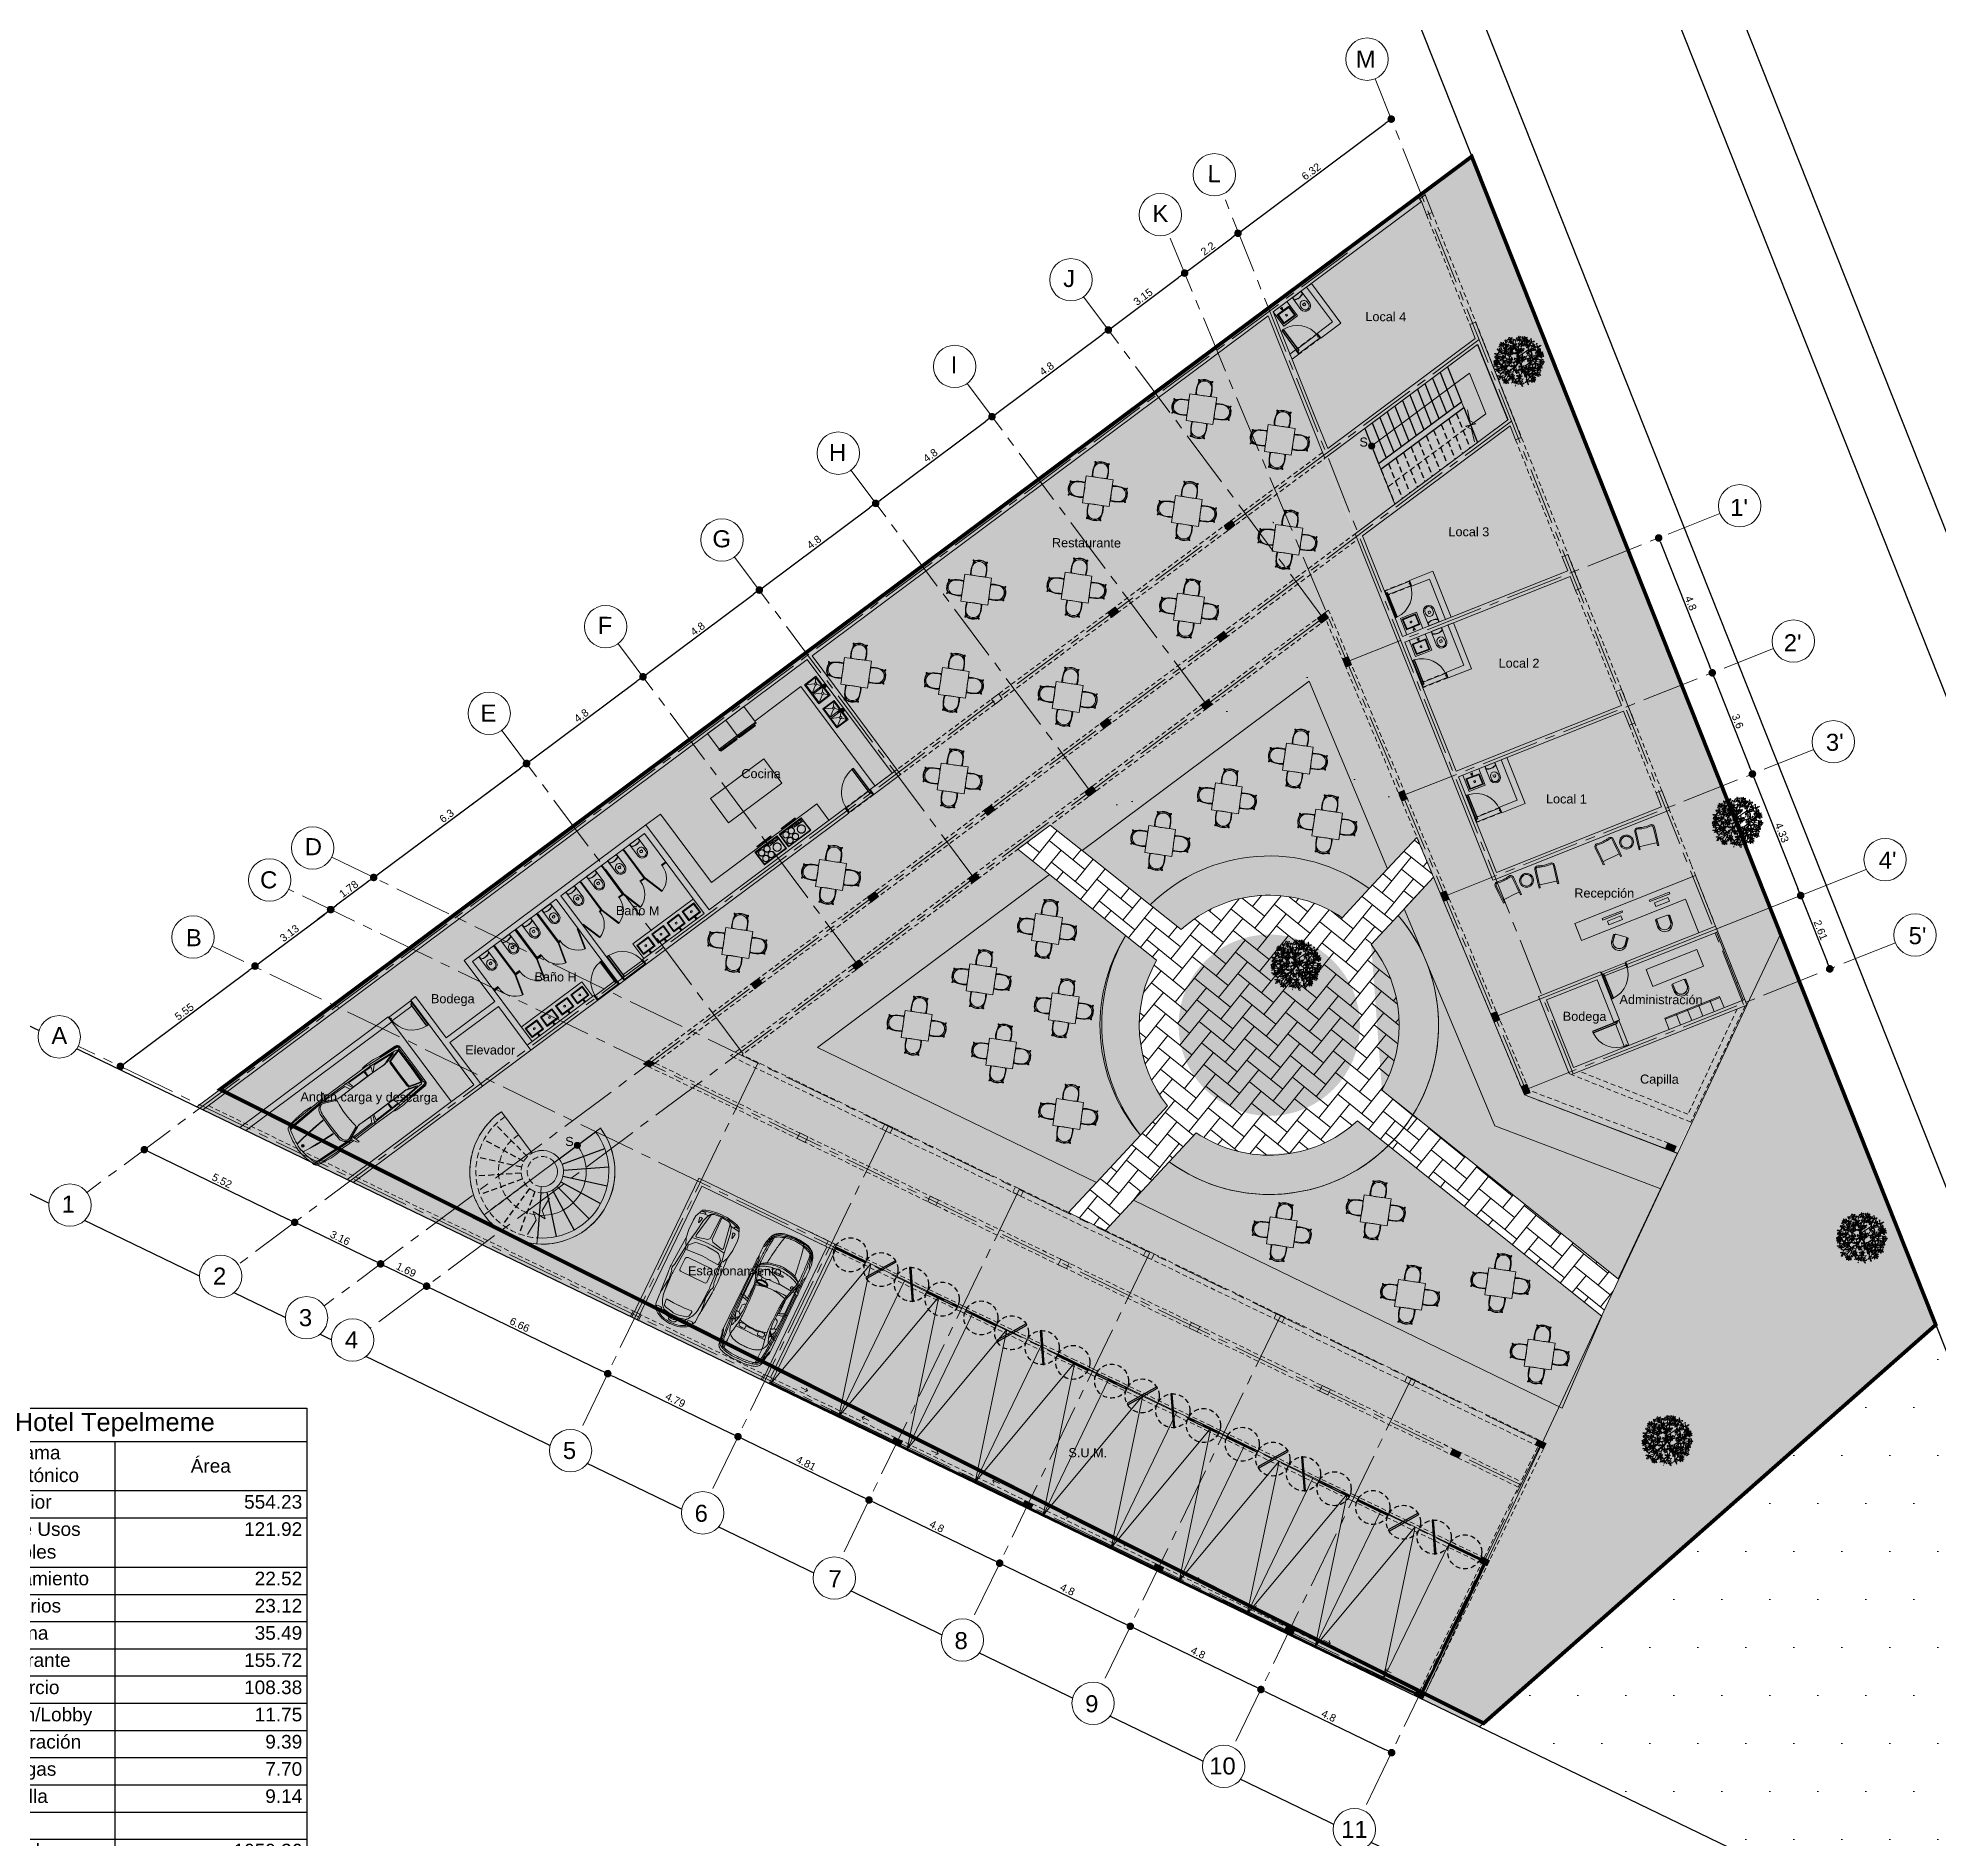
# Model space of a CAD drawing. Header units: metres. Extents: x -466 to 1322, y -1072 to 50.
# Drawn here: x 3 to 65.9, y -222 to -162.5 of the extents above; entities that cross this region are included whole.
import ezdxf

# ---------------------------------------------------------------- set-up
doc = ezdxf.new("R2010")
doc.units = ezdxf.units.M
doc.set_wipeout_variables(frame=1)
for name, pattern in [('B1 P BAJA$0$HIDDEN', [9.525, 6.35, -3.175]), ('CENTER2', [28.575, 19.05, -3.175, 3.175, -3.175]), ('Hidden 1_16_', [0.002381, 0.001587, -0.00079375]), ('OCULTA2', [0.3, 0.2, -0.1])]:
    doc.linetypes.add(name, pattern=pattern)
for name, color, linetype, lineweight in [('-Arbol', 64, 'Continuous', 9), ('A - CANCEL', 2, 'Continuous', 0), ('A - Hatch muros', 4, 'Continuous', 0), ('A - MURO BAJO', 2, 'Continuous', 0), ('A - PISO', 1, 'Continuous', 0), ('A - PROY', 250, 'B1 P BAJA$0$HIDDEN', 0), ('A - TXT 100 -1', 2, 'Continuous', 0), ('A-COTAS', 41, 'Continuous', 0), ('A-DOOR', 2, 'Continuous', 9), ('A-EJES', 61, 'CENTER2', 0), ('A-Fixt', 122, 'Continuous', 5), ('A-Furn-Ktch', 122, 'Continuous', 5), ('A-MUEBLES', 5, 'Continuous', 0), ('A-MURO INT', 4, 'Continuous', 0), ('S-STRS-ANNO', 30, 'Continuous', 9), ('SITE-RIO', 141, 'Continuous', 0)]:
    doc.layers.add(name, color=color, linetype=linetype, lineweight=lineweight)
for name, color, linetype in [('A-PUERTA', 2, 'Continuous'), ('AKU_Escalera', 5, 'Continuous'), ('AKU_Poligono', 1, 'Continuous'), ('Poligono Fisico', 3, 'Continuous')]:
    doc.layers.add(name, color=color, linetype=linetype)
for name, color, linetype, lineweight, true_color in [('Hatch escaleras', 7, 'Continuous', 0, 0x78372d), ('Hatch Exterior', 7, 'Continuous', 0, 0xa99b89), ('Hatch Interior', 7, 'Continuous', 0, 0xaf6350), ('Hatch jardín', 7, 'Continuous', 0, 0x6c9a77)]:
    doc.layers.add(name, color=color, linetype=linetype, lineweight=lineweight, true_color=true_color)
doc.styles.get("Standard").update_dxf_attribs({"font": 'arial.ttf'})
doc.styles.add('Style-Arial', font='arial.ttf')
doc.dimstyles.new('ISO-25', dxfattribs={"dimscale": 0.1, "dimtxt": 2.5, "dimasz": 2.5, "dimexe": 1.25, "dimexo": 0.625, "dimtad": 1, "dimdsep": 46, "dimtxsty": 'Standard', "dimblk": 'DOT', "dimcen": 2.5, "dimadec": 0, "dimazin": 0, "dimtfac": 1, "dimtmove": 0, "dimatfit": 3, "dimfxl": 1, "dimarcsym": 0})

msp = doc.modelspace()

# ---------------------------------------------------------------- texts
at = {"layer": 'A - TXT 100 -1', "style": 'Style-Arial'}
for s, height, p in [('M', 0.564, (46.629, -163.467)), ('L', 0.564, (41.724, -167.258)), ('K', 0.564, (39.902, -168.575)), ('J', 0.564, (36.948, -170.725)), ('Local 4', 0.3, (46.945, -171.855)), ('I', 0.564, (33.227, -173.581)), ('H', 0.564, (29.2, -176.479)), ("1'", 0.5637, (59.011, -178.298)), ('G', 0.564, (25.346, -179.336)), ('Restaurante', 0.3, (36.577, -179.334)), ('Local 3', 0.3, (49.693, -178.97)), ('F', 0.564, (21.554, -182.2)), ("2'", 0.5637, (60.784, -182.777)), ('Local 2', 0.3, (51.352, -183.316)), ('E', 0.564, (17.671, -185.103)), ("3'", 0.5637, (62.178, -186.068)), ('Cocina', 0.3, (26.303, -186.973)), ('Local 1', 0.3, (52.92, -187.808)), ('D', 0.564, (11.862, -189.522)), ("4'", 0.5637, (63.924, -189.971)), ('C', 0.564, (10.383, -190.618)), ('Recepción', 0.3, (53.856, -190.922)), ('Baño M', 0.3, (22.151, -191.504)), ('B', 0.564, (7.929, -192.532)), ("5'", 0.5637, (64.915, -192.466)), ('Baño H', 0.3, (19.459, -193.695)), ('Bodega', 0.3, (16.035, -194.418)), ('Administración', 0.3, (55.351, -194.444)), ('Bodega', 0.3, (53.475, -195)), ('Elevador', 0.3, (17.168, -196.111)), ('Capilla', 0.3, (56.031, -197.079)), ('Anden carga y descarga', 0.3, (11.718, -197.662)), ('Estacionamiento', 0.3, (24.537, -203.418)), ('S.U.M.', 0.3, (37.121, -209.437))]:
    msp.add_text(s, height=height, rotation=359.72275, dxfattribs=at).set_placement(p)
at = {"layer": 'S-STRS-ANNO', "lineweight": 0}
for p in [(46.75, -176.007), (20.478, -199.144)]:
    msp.add_text('S', height=0.3, rotation=0.5, dxfattribs=at).set_placement(p)

# ---------------------------------------------------------------- blocks, each defined once
blk = doc.blocks.new('Planta(planta)002')
at = {"color": 60}
for p, q in [((-0.58, 0.63), (-0.543, 0.635)), ((-0.54, 0.587), (-0.58, 0.63)), ((-0.543, 0.635), (-0.495, 0.603)), ((-0.521, 0.668), (-0.52, 0.694)), ((-0.499, 0.623), (-0.521, 0.668)), ((-0.52, 0.694), (-0.491, 0.669)), ((-0.491, 0.669), (-0.465, 0.609)), ((-0.468, 0.687), (-0.448, 0.718)), ((-0.468, 0.652), (-0.468, 0.687)), ((-0.453, 0.643), (-0.468, 0.652)), ((-0.438, 0.663), (-0.453, 0.643)), ((-0.448, 0.718), (-0.43, 0.696)), ((-0.43, 0.696), (-0.438, 0.663)), ((-0.437, 0.614), (-0.424, 0.644)), ((-0.424, 0.644), (-0.379, 0.674)), ((-0.381, 0.641), (-0.414, 0.615)), ((-0.37, 0.664), (-0.381, 0.641)), ((-0.379, 0.674), (-0.37, 0.664)), ((-0.342, 0.734), (-0.304, 0.745)), ((-0.328, 0.708), (-0.342, 0.734)), ((-0.285, 0.691), (-0.328, 0.708)), ((-0.312, 0.639), (-0.3, 0.661)), ((-0.304, 0.631), (-0.312, 0.639)), ((-0.304, 0.745), (-0.249, 0.718)), ((-0.261, 0.663), (-0.304, 0.631)), ((-0.3, 0.661), (-0.268, 0.688)), ((-0.279, 0.81), (-0.289, 0.788)), ((-0.289, 0.788), (-0.281, 0.75)), ((-0.255, 0.697), (-0.285, 0.691)), ((-0.281, 0.75), (-0.269, 0.725)), ((-0.264, 0.773), (-0.279, 0.81)), ((-0.269, 0.725), (-0.26, 0.734)), ((-0.268, 0.688), (-0.247, 0.692)), ((-0.193, 0.701), (-0.265, 0.658)), ((-0.265, 0.658), (-0.261, 0.651)), ((-0.26, 0.734), (-0.264, 0.773)), ((-0.247, 0.692), (-0.261, 0.663)), ((-0.261, 0.651), (-0.225, 0.664)), ((-0.256, 0.676), (-0.244, 0.675)), ((-0.249, 0.718), (-0.255, 0.697)), ((-0.249, 0.762), (-0.223, 0.796)), ((-0.246, 0.721), (-0.249, 0.762)), ((-0.223, 0.709), (-0.246, 0.721)), ((-0.244, 0.675), (-0.238, 0.646)), ((-0.243, 0.698), (-0.214, 0.712)), ((-0.225, 0.683), (-0.243, 0.698)), ((-0.225, 0.664), (-0.169, 0.696)), ((-0.185, 0.681), (-0.225, 0.683)), ((-0.223, 0.796), (-0.195, 0.771)), ((-0.203, 0.732), (-0.223, 0.709)), ((-0.218, 0.79), (-0.208, 0.759)), ((-0.17, 0.776), (-0.218, 0.79)), ((-0.195, 0.771), (-0.203, 0.732)), ((-0.148, 0.717), (-0.193, 0.701)), ((-0.161, 0.69), (-0.185, 0.681)), ((-0.132, 0.746), (-0.17, 0.776)), ((-0.169, 0.696), (-0.148, 0.717)), ((-0.166, 0.734), (-0.133, 0.727)), ((-0.161, 0.705), (-0.161, 0.69)), ((-0.14, 0.702), (-0.154, 0.672)), ((-0.154, 0.672), (-0.154, 0.615)), ((-0.144, 0.614), (-0.134, 0.639)), ((-0.131, 0.682), (-0.14, 0.702)), ((-0.134, 0.639), (-0.131, 0.682)), ((-0.133, 0.731), (-0.119, 0.769)), ((-0.133, 0.727), (-0.132, 0.746)), ((-0.105, 0.731), (-0.133, 0.731)), ((-0.129, 0.665), (-0.121, 0.616)), ((-0.121, 0.616), (-0.097, 0.638)), ((-0.119, 0.769), (-0.064, 0.804)), ((-0.068, 0.668), (-0.114, 0.628)), ((-0.065, 0.761), (-0.105, 0.731)), ((-0.093, 0.687), (-0.1, 0.72)), ((-0.097, 0.638), (-0.093, 0.687)), ((-0.081, 0.741), (-0.075, 0.752)), ((-0.061, 0.741), (-0.076, 0.724)), ((-0.789, 0.164), (-0.862, 0.121)), ((-0.862, 0.121), (-0.858, 0.115)), ((-0.858, 0.115), (-0.822, 0.128)), ((-0.763, 0.017), (-0.835, -0.026)), ((-0.822, 0.128), (-0.766, 0.16)), ((-0.814, 0.253), (-0.805, 0.222)), ((-0.766, 0.239), (-0.814, 0.253)), ((-0.805, 0.222), (-0.763, 0.198)), ((-0.796, -0.02), (-0.74, 0.012)), ((-0.745, 0.18), (-0.789, 0.164)), ((-0.789, 0.106), (-0.779, 0.075)), ((-0.741, 0.092), (-0.789, 0.106)), ((-0.784, 0.026), (-0.77, 0.03)), ((-0.774, -0.027), (-0.784, 0.026)), ((-0.779, 0.075), (-0.737, 0.05)), ((-0.778, 0.368), (-0.759, 0.333)), ((-0.717, 0.363), (-0.778, 0.368)), ((-0.77, 0.03), (-0.754, 0.01)), ((-0.766, 0.16), (-0.745, 0.18)), ((-0.69, 0.464), (-0.764, 0.504)), ((-0.763, 0.198), (-0.73, 0.19)), ((-0.719, 0.033), (-0.763, 0.017)), ((-0.754, 0.01), (-0.744, -0.03)), ((-0.751, 0.135), (-0.752, 0.078)), ((-0.752, 0.078), (-0.741, 0.077)), ((-0.737, 0.166), (-0.751, 0.135)), ((-0.741, 0.077), (-0.731, 0.102)), ((-0.703, 0.062), (-0.741, 0.092)), ((-0.74, 0.012), (-0.719, 0.033)), ((-0.738, 0.473), (-0.682, 0.441)), ((-0.728, 0.145), (-0.737, 0.166)), ((-0.737, 0.05), (-0.704, 0.043)), ((-0.731, 0.102), (-0.728, 0.145)), ((-0.73, 0.19), (-0.728, 0.209)), ((-0.727, 0.226), (-0.711, 0.26)), ((-0.703, 0.232), (-0.727, 0.226)), ((-0.711, 0.018), (-0.724, -0.012)), ((-0.714, 0.382), (-0.675, 0.402)), ((-0.711, 0.26), (-0.66, 0.302)), ((-0.702, -0.002), (-0.711, 0.018)), ((-0.704, 0.047), (-0.689, 0.085)), ((-0.704, 0.043), (-0.703, 0.062)), ((-0.675, 0.047), (-0.704, 0.047)), ((-0.666, 0.267), (-0.703, 0.232)), ((-0.702, 0.314), (-0.66, 0.313)), ((-0.66, 0.166), (-0.701, 0.136)), ((-0.701, 0.136), (-0.67, 0.125)), ((-0.689, 0.029), (-0.7, -0.019)), ((-0.662, 0.419), (-0.695, 0.416)), ((-0.654, 0.433), (-0.69, 0.464)), ((-0.671, 0.036), (-0.689, 0.029)), ((-0.682, 0.441), (-0.654, 0.433)), ((-0.675, 0.402), (-0.662, 0.419)), ((-0.636, 0.077), (-0.675, 0.047)), ((-0.673, 0.424), (-0.662, 0.427)), ((-0.661, 0.352), (-0.673, 0.424)), ((-0.664, 0.003), (-0.671, 0.036)), ((-0.67, 0.125), (-0.625, 0.143)), ((-0.668, -0.046), (-0.664, 0.003)), ((-0.651, 0.293), (-0.666, 0.267)), ((-0.66, 0.313), (-0.663, 0.336)), ((-0.662, 0.427), (-0.646, 0.397)), ((-0.639, 0.316), (-0.661, 0.352)), ((-0.66, 0.302), (-0.651, 0.293)), ((-0.613, 0.177), (-0.66, 0.166)), ((-0.656, 0.027), (-0.623, -0.007)), ((-0.628, 0.017), (-0.656, 0.027)), ((-0.65, 0.241), (-0.638, 0.303)), ((-0.641, 0.205), (-0.65, 0.241)), ((-0.626, 0.531), (-0.648, 0.507)), ((-0.648, 0.507), (-0.648, 0.458)), ((-0.648, 0.458), (-0.637, 0.426)), ((-0.646, 0.397), (-0.634, 0.343)), ((-0.632, 0.057), (-0.646, 0.04)), ((-0.646, 0.04), (-0.613, 0.041)), ((-0.626, 0.225), (-0.641, 0.205)), ((-0.634, 0.343), (-0.639, 0.316)), ((-0.638, 0.303), (-0.625, 0.302)), ((-0.637, 0.426), (-0.62, 0.434)), ((-0.622, 0.105), (-0.636, 0.077)), ((-0.635, 0.12), (-0.622, 0.105)), ((-0.591, 0.073), (-0.632, 0.057)), ((-0.63, 0.313), (-0.615, 0.35)), ((-0.601, 0.312), (-0.63, 0.313)), ((-0.575, -0.021), (-0.628, 0.017)), ((-0.614, 0.483), (-0.626, 0.531)), ((-0.619, 0.273), (-0.626, 0.225)), ((-0.615, 0.102), (-0.626, 0.018)), ((-0.626, 0.018), (-0.618, 0.017)), ((-0.625, 0.302), (-0.619, 0.273)), ((-0.625, 0.143), (-0.599, 0.164)), ((-0.62, 0.434), (-0.614, 0.483)), ((-0.618, 0.526), (-0.617, 0.54)), ((-0.565, 0.514), (-0.618, 0.526)), ((-0.618, 0.017), (-0.607, 0.053)), ((-0.617, 0.54), (-0.592, 0.547)), ((-0.615, 0.35), (-0.56, 0.385)), ((-0.6, 0.146), (-0.615, 0.102)), ((-0.599, 0.164), (-0.613, 0.177)), ((-0.613, 0.041), (-0.561, 0.065)), ((-0.607, 0.053), (-0.597, 0.117)), ((-0.602, 0.446), (-0.599, 0.474)), ((-0.567, 0.453), (-0.602, 0.446)), ((-0.561, 0.342), (-0.601, 0.312)), ((-0.597, 0.117), (-0.6, 0.146)), ((-0.599, 0.474), (-0.569, 0.491)), ((-0.597, 0), (-0.582, 0.049)), ((-0.592, 0.547), (-0.551, 0.541)), ((-0.565, 0.075), (-0.591, 0.073)), ((-0.584, 0.144), (-0.569, 0.114)), ((-0.563, 0.138), (-0.584, 0.144)), ((-0.582, 0.049), (-0.55, 0.026)), ((-0.574, 0.289), (-0.555, 0.254)), ((-0.513, 0.285), (-0.574, 0.289)), ((-0.522, 0.535), (-0.571, 0.569)), ((-0.569, 0.491), (-0.544, 0.494)), ((-0.569, 0.114), (-0.524, 0.078)), ((-0.541, 0.476), (-0.567, 0.453)), ((-0.565, 0.582), (-0.537, 0.577)), ((-0.535, 0.525), (-0.565, 0.514)), ((-0.561, 0.065), (-0.565, 0.075)), ((-0.53, 0.109), (-0.563, 0.138)), ((-0.548, 0.37), (-0.561, 0.342)), ((-0.56, 0.385), (-0.548, 0.37)), ((-0.555, 0.254), (-0.498, 0.236)), ((-0.551, 0.541), (-0.535, 0.525)), ((-0.55, 0.026), (-0.549, -0.023)), ((-0.544, 0.494), (-0.541, 0.476)), ((-0.487, 0.563), (-0.54, 0.587)), ((-0.537, 0.577), (-0.497, 0.553)), ((-0.537, 0.448), (-0.511, 0.509)), ((-0.535, 0.41), (-0.537, 0.448)), ((-0.516, 0.427), (-0.535, 0.41)), ((-0.517, 0.086), (-0.53, 0.109)), ((-0.524, 0.078), (-0.517, 0.086)), ((-0.486, 0.532), (-0.522, 0.535)), ((-0.499, 0.474), (-0.516, 0.427)), ((-0.459, 0.259), (-0.513, 0.285)), ((-0.511, 0.509), (-0.498, 0.505)), ((-0.509, 0.156), (-0.499, 0.179)), ((-0.499, 0.145), (-0.509, 0.156)), ((-0.477, 0.602), (-0.499, 0.623)), ((-0.498, 0.505), (-0.499, 0.474)), ((-0.499, 0.179), (-0.468, 0.205)), ((-0.456, 0.176), (-0.499, 0.145)), ((-0.498, 0.236), (-0.456, 0.236)), ((-0.497, 0.553), (-0.486, 0.532)), ((-0.495, 0.603), (-0.469, 0.573)), ((-0.469, 0.573), (-0.487, 0.563)), ((-0.487, 0.491), (-0.483, 0.531)), ((-0.476, 0.434), (-0.487, 0.491)), ((-0.487, 0.436), (-0.483, 0.429)), ((-0.483, 0.531), (-0.463, 0.524)), ((-0.483, 0.429), (-0.447, 0.443)), ((-0.465, 0.609), (-0.477, 0.602)), ((-0.448, 0.411), (-0.476, 0.434)), ((-0.447, 0.025), (-0.473, -0.01)), ((-0.468, 0.205), (-0.445, 0.207)), ((-0.466, 0.574), (-0.439, 0.598)), ((-0.443, 0.567), (-0.466, 0.574)), ((-0.463, 0.524), (-0.445, 0.469)), ((-0.456, 0.236), (-0.459, 0.259)), ((-0.445, 0.207), (-0.456, 0.176)), ((-0.455, 0.244), (-0.446, 0.297)), ((-0.446, 0.214), (-0.455, 0.244)), ((-0.455, 0.035), (-0.447, 0.025)), ((-0.451, 0.185), (-0.427, 0.192)), ((-0.45, 0.154), (-0.451, 0.185)), ((-0.445, 0.469), (-0.448, 0.411)), ((-0.434, -0.064), (-0.448, 0.007)), ((-0.447, 0.443), (-0.391, 0.475)), ((-0.446, 0.297), (-0.435, 0.297)), ((-0.434, 0.231), (-0.446, 0.214)), ((-0.417, 0.502), (-0.445, 0.502)), ((-0.398, 0.58), (-0.443, 0.567)), ((-0.44, 0.568), (-0.43, 0.537)), ((-0.392, 0.554), (-0.44, 0.568)), ((-0.439, 0.598), (-0.38, 0.611)), ((-0.414, 0.615), (-0.437, 0.614)), ((-0.436, 0.215), (-0.419, 0.24)), ((-0.427, 0.197), (-0.436, 0.215)), ((-0.436, 0.011), (-0.42, -0.019)), ((-0.435, 0.297), (-0.429, 0.272)), ((-0.429, 0.272), (-0.434, 0.231)), ((-0.43, 0.537), (-0.388, 0.513)), ((-0.391, 0.122), (-0.429, 0.121)), ((-0.428, 0.306), (-0.391, 0.328)), ((-0.424, 0.293), (-0.428, 0.306)), ((-0.369, 0.215), (-0.427, 0.197)), ((-0.427, 0.192), (-0.397, 0.165)), ((-0.331, 0.319), (-0.424, 0.293)), ((-0.37, 0.495), (-0.415, 0.479)), ((-0.41, -0.04), (-0.399, 0.022)), ((-0.407, 0.205), (-0.407, 0.192)), ((-0.382, 0.195), (-0.407, 0.205)), ((-0.407, 0.192), (-0.378, 0.166)), ((-0.399, 0.022), (-0.386, 0.021)), ((-0.376, 0.597), (-0.398, 0.58)), ((-0.397, 0.165), (-0.391, 0.122)), ((-0.354, 0.524), (-0.392, 0.554)), ((-0.391, 0.475), (-0.37, 0.495)), ((-0.391, 0.328), (-0.319, 0.351)), ((-0.388, 0.513), (-0.355, 0.505)), ((-0.386, 0.021), (-0.38, -0.008)), ((-0.349, 0.172), (-0.382, 0.195)), ((-0.378, 0.166), (-0.341, 0.15)), ((-0.364, 0.56), (-0.377, 0.532)), ((-0.376, 0.451), (-0.376, 0.394)), ((-0.376, 0.394), (-0.366, 0.392)), ((-0.376, 0.258), (-0.349, 0.248)), ((-0.349, 0.248), (-0.369, 0.215)), ((-0.366, 0.392), (-0.356, 0.417)), ((-0.353, 0.461), (-0.362, 0.481)), ((-0.355, 0.51), (-0.341, 0.547)), ((-0.355, 0.505), (-0.354, 0.524)), ((-0.326, 0.509), (-0.355, 0.51)), ((-0.349, 0.414), (-0.351, 0.398)), ((-0.322, 0.409), (-0.349, 0.414)), ((-0.341, 0.15), (-0.349, 0.172)), ((-0.343, 0.395), (-0.319, 0.417)), ((-0.341, 0.547), (-0.286, 0.582)), ((-0.322, 0.498), (-0.34, 0.491)), ((-0.332, 0.266), (-0.316, 0.312)), ((-0.312, 0.233), (-0.332, 0.266)), ((-0.287, 0.539), (-0.326, 0.509)), ((-0.315, 0.465), (-0.322, 0.498)), ((-0.32, 0.372), (-0.281, 0.363)), ((-0.319, 0.417), (-0.315, 0.465)), ((-0.319, 0.351), (-0.284, 0.349)), ((-0.316, 0.312), (-0.292, 0.339)), ((-0.279, 0.273), (-0.312, 0.233)), ((-0.307, 0.489), (-0.274, 0.456)), ((-0.28, 0.479), (-0.307, 0.489)), ((-0.283, 0.519), (-0.298, 0.503)), ((-0.298, 0.503), (-0.264, 0.503)), ((-0.292, 0.339), (-0.272, 0.323)), ((-0.281, 0.363), (-0.288, 0.39)), ((-0.274, 0.568), (-0.287, 0.539)), ((-0.286, 0.582), (-0.274, 0.568)), ((-0.212, 0.061), (-0.284, 0.018)), ((-0.284, 0.018), (-0.28, 0.011)), ((-0.242, 0.535), (-0.283, 0.519)), ((-0.226, 0.442), (-0.28, 0.479)), ((-0.28, 0.011), (-0.244, 0.025)), ((-0.272, 0.323), (-0.279, 0.273)), ((-0.274, 0.408), (-0.261, 0.476)), ((-0.274, 0.456), (-0.203, 0.409)), ((-0.268, 0.367), (-0.274, 0.408)), ((-0.25, 0.364), (-0.268, 0.367)), ((-0.193, 0.346), (-0.265, 0.303)), ((-0.265, 0.303), (-0.261, 0.296)), ((-0.264, 0.503), (-0.213, 0.527)), ((-0.261, 0.476), (-0.238, 0.503)), ((-0.261, 0.296), (-0.225, 0.31)), ((-0.252, 0.333), (-0.26, 0.324)), ((-0.26, 0.324), (-0.243, 0.298)), ((-0.197, 0.295), (-0.252, 0.333)), ((-0.228, 0.451), (-0.25, 0.364)), ((-0.244, 0.025), (-0.188, 0.057)), ((-0.243, 0.298), (-0.202, 0.266)), ((-0.216, 0.537), (-0.242, 0.535)), ((-0.238, 0.503), (-0.228, 0.451)), ((-0.237, 0.15), (-0.227, 0.119)), ((-0.189, 0.137), (-0.237, 0.15)), ((-0.227, 0.119), (-0.186, 0.095)), ((-0.199, 0.416), (-0.226, 0.442)), ((-0.225, 0.31), (-0.169, 0.342)), ((-0.218, 0.435), (-0.208, 0.404)), ((-0.17, 0.421), (-0.218, 0.435)), ((-0.213, 0.527), (-0.216, 0.537)), ((-0.208, 0.404), (-0.166, 0.38)), ((-0.202, 0.266), (-0.177, 0.261)), ((-0.177, 0.261), (-0.197, 0.295)), ((-0.148, 0.362), (-0.193, 0.346)), ((-0.132, 0.391), (-0.17, 0.421)), ((-0.169, 0.342), (-0.148, 0.362)), ((-0.166, 0.38), (-0.133, 0.372)), ((-0.157, 0.53), (-0.151, 0.54)), ((-0.101, 0.484), (-0.157, 0.53)), ((-0.154, 0.615), (-0.144, 0.614)), ((-0.14, 0.348), (-0.154, 0.318)), ((-0.151, 0.548), (-0.122, 0.566)), ((-0.147, 0.537), (-0.151, 0.548)), ((-0.151, 0.54), (-0.119, 0.528)), ((-0.076, 0.553), (-0.147, 0.537)), ((-0.131, 0.328), (-0.14, 0.348)), ((-0.134, 0.284), (-0.131, 0.328)), ((-0.133, 0.377), (-0.119, 0.414)), ((-0.133, 0.372), (-0.132, 0.391)), ((-0.105, 0.376), (-0.133, 0.377)), ((-0.118, 0.358), (-0.129, 0.311)), ((-0.122, 0.566), (-0.068, 0.58)), ((-0.119, 0.528), (-0.074, 0.495)), ((-0.119, 0.414), (-0.064, 0.449)), ((-0.1, 0.365), (-0.118, 0.358)), ((-0.114, 0.628), (-0.076, 0.617)), ((-0.065, 0.406), (-0.105, 0.376)), ((-0.061, 0.471), (-0.101, 0.484)), ((-0.093, 0.332), (-0.1, 0.365)), ((-0.097, 0.284), (-0.093, 0.332)), ((-0.085, 0.356), (-0.052, 0.323)), ((-0.058, 0.346), (-0.085, 0.356)), ((-0.061, 0.386), (-0.076, 0.37)), ((-0.074, 0.495), (-0.061, 0.471)), ((-0.074, 0.455), (-0.071, 0.448)), ((-0.004, 0.309), (-0.058, 0.346)), ((0.023, 0.283), (-0.004, 0.309)), ((-0.859, -0.096), (-0.824, -0.079)), ((-0.836, -0.107), (-0.859, -0.096)), ((-0.851, -0.02), (-0.824, -0.012)), ((-0.831, -0.05), (-0.851, -0.02)), ((-0.786, -0.104), (-0.836, -0.107)), ((-0.835, -0.026), (-0.832, -0.033)), ((-0.832, -0.033), (-0.796, -0.02)), ((-0.8, -0.065), (-0.831, -0.05)), ((-0.824, -0.012), (-0.797, -0.033)), ((-0.824, -0.079), (-0.759, -0.079)), ((-0.824, -0.176), (-0.814, -0.14)), ((-0.769, -0.156), (-0.824, -0.176)), ((-0.814, -0.14), (-0.766, -0.109)), ((-0.785, -0.055), (-0.8, -0.065)), ((-0.797, -0.033), (-0.785, -0.055)), ((-0.763, -0.267), (-0.796, -0.289)), ((-0.796, -0.289), (-0.773, -0.294)), ((-0.793, -0.231), (-0.772, -0.199)), ((-0.754, -0.25), (-0.793, -0.231)), ((-0.757, -0.093), (-0.786, -0.104)), ((-0.752, -0.051), (-0.774, -0.027)), ((-0.773, -0.294), (-0.737, -0.279)), ((-0.772, -0.199), (-0.733, -0.2)), ((-0.725, -0.118), (-0.769, -0.156)), ((-0.766, -0.109), (-0.727, -0.097)), ((-0.725, -0.257), (-0.763, -0.267)), ((-0.759, -0.079), (-0.757, -0.093)), ((-0.714, -0.24), (-0.754, -0.25)), ((-0.744, -0.03), (-0.752, -0.051)), ((-0.727, -0.094), (-0.738, -0.06)), ((-0.737, -0.279), (-0.715, -0.264)), ((-0.733, -0.2), (-0.707, -0.215)), ((-0.712, -0.075), (-0.727, -0.094)), ((-0.727, -0.097), (-0.725, -0.118)), ((-0.727, -0.301), (-0.711, -0.243)), ((-0.71, -0.336), (-0.727, -0.301)), ((-0.724, -0.012), (-0.725, -0.069)), ((-0.725, -0.069), (-0.715, -0.07)), ((-0.715, -0.264), (-0.725, -0.257)), ((-0.715, -0.07), (-0.705, -0.045)), ((-0.714, -0.154), (-0.7, -0.151)), ((-0.712, -0.207), (-0.714, -0.154)), ((-0.707, -0.215), (-0.714, -0.24)), ((-0.712, -0.002), (-0.705, -0.029)), ((-0.705, -0.029), (-0.712, -0.075)), ((-0.692, -0.233), (-0.712, -0.207)), ((-0.711, -0.243), (-0.69, -0.245)), ((-0.687, -0.319), (-0.71, -0.336)), ((-0.705, -0.045), (-0.702, -0.002)), ((-0.7, -0.019), (-0.692, -0.068)), ((-0.7, -0.151), (-0.686, -0.173)), ((-0.692, -0.068), (-0.668, -0.046)), ((-0.681, -0.213), (-0.692, -0.233)), ((-0.69, -0.245), (-0.679, -0.273)), ((-0.679, -0.273), (-0.687, -0.319)), ((-0.686, -0.173), (-0.681, -0.213)), ((-0.686, -0.236), (-0.655, -0.245)), ((-0.678, -0.256), (-0.686, -0.236)), ((-0.646, -0.282), (-0.678, -0.256)), ((-0.622, -0.037), (-0.672, -0.022)), ((-0.671, -0.172), (-0.655, -0.138)), ((-0.647, -0.165), (-0.671, -0.172)), ((-0.655, -0.245), (-0.615, -0.281)), ((-0.611, -0.13), (-0.647, -0.165)), ((-0.622, -0.29), (-0.646, -0.282)), ((-0.641, -0.387), (-0.63, -0.324)), ((-0.63, -0.324), (-0.617, -0.326)), ((-0.623, -0.007), (-0.552, -0.053)), ((-0.596, -0.054), (-0.622, -0.037)), ((-0.615, -0.281), (-0.622, -0.29)), ((-0.617, -0.326), (-0.611, -0.354)), ((-0.611, -0.354), (-0.617, -0.403)), ((-0.597, -0.104), (-0.611, -0.13)), ((-0.606, -0.095), (-0.597, -0.104)), ((-0.6, -0.066), (-0.596, -0.054)), ((-0.585, -0.049), (-0.597, 0)), ((-0.59, -0.095), (-0.572, -0.091)), ((-0.578, -0.184), (-0.59, -0.095)), ((-0.561, -0.056), (-0.585, -0.049)), ((-0.549, -0.228), (-0.578, -0.184)), ((-0.548, -0.047), (-0.575, -0.021)), ((-0.572, -0.091), (-0.551, -0.127)), ((-0.564, -0.069), (-0.533, -0.023)), ((-0.531, -0.057), (-0.564, -0.069)), ((-0.522, -0.077), (-0.563, -0.083)), ((-0.563, -0.083), (-0.546, -0.105)), ((-0.549, -0.023), (-0.561, -0.056)), ((-0.552, -0.053), (-0.548, -0.047)), ((-0.551, -0.127), (-0.539, -0.195)), ((-0.539, -0.195), (-0.549, -0.228)), ((-0.546, -0.105), (-0.507, -0.11)), ((-0.518, -0.261), (-0.543, -0.266)), ((-0.543, -0.266), (-0.512, -0.29)), ((-0.541, -0.411), (-0.525, -0.376)), ((-0.525, -0.376), (-0.475, -0.333)), ((-0.484, -0.089), (-0.522, -0.077)), ((-0.468, -0.275), (-0.518, -0.261)), ((-0.48, -0.369), (-0.517, -0.404)), ((-0.512, -0.29), (-0.446, -0.305)), ((-0.507, -0.11), (-0.48, -0.105)), ((-0.408, -0.16), (-0.48, -0.204)), ((-0.48, -0.204), (-0.477, -0.21)), ((-0.466, -0.342), (-0.48, -0.369)), ((-0.477, -0.21), (-0.441, -0.197)), ((-0.475, -0.333), (-0.466, -0.342)), ((-0.442, -0.293), (-0.468, -0.275)), ((-0.446, -0.305), (-0.442, -0.293)), ((-0.443, -0.239), (-0.428, -0.189)), ((-0.431, -0.288), (-0.443, -0.239)), ((-0.441, -0.197), (-0.385, -0.165)), ((-0.436, -0.334), (-0.418, -0.33)), ((-0.424, -0.423), (-0.436, -0.334)), ((-0.412, -0.1), (-0.434, -0.064)), ((-0.434, -0.072), (-0.424, -0.103)), ((-0.386, -0.085), (-0.434, -0.072)), ((-0.407, -0.295), (-0.431, -0.288)), ((-0.424, -0.103), (-0.382, -0.127)), ((-0.42, -0.019), (-0.407, -0.073)), ((-0.418, -0.33), (-0.397, -0.366)), ((-0.407, -0.073), (-0.412, -0.1)), ((-0.338, -0.382), (-0.411, -0.425)), ((-0.4, -0.076), (-0.41, -0.04)), ((-0.41, -0.307), (-0.379, -0.262)), ((-0.377, -0.296), (-0.41, -0.307)), ((-0.368, -0.316), (-0.409, -0.321)), ((-0.409, -0.321), (-0.392, -0.344)), ((-0.364, -0.145), (-0.408, -0.16)), ((-0.395, -0.262), (-0.407, -0.295)), ((-0.386, -0.056), (-0.4, -0.076)), ((-0.397, -0.366), (-0.385, -0.434)), ((-0.396, -0.213), (-0.395, -0.262)), ((-0.395, -0.076), (-0.381, -0.038)), ((-0.367, -0.076), (-0.395, -0.076)), ((-0.392, -0.344), (-0.353, -0.349)), ((-0.38, -0.008), (-0.386, -0.056)), ((-0.348, -0.116), (-0.386, -0.085)), ((-0.385, -0.165), (-0.364, -0.145)), ((-0.382, -0.127), (-0.349, -0.135)), ((-0.381, -0.038), (-0.326, -0.004)), ((-0.379, -0.262), (-0.301, -0.203)), ((-0.319, -0.249), (-0.377, -0.296)), ((-0.369, -0.189), (-0.37, -0.246)), ((-0.37, -0.246), (-0.36, -0.247)), ((-0.355, -0.159), (-0.369, -0.189)), ((-0.33, -0.328), (-0.368, -0.316)), ((-0.327, -0.046), (-0.367, -0.076)), ((-0.364, -0.293), (-0.354, -0.324)), ((-0.316, -0.307), (-0.364, -0.293)), ((-0.36, -0.247), (-0.35, -0.223)), ((-0.347, -0.179), (-0.355, -0.159)), ((-0.354, -0.324), (-0.312, -0.349)), ((-0.353, -0.349), (-0.326, -0.344)), ((-0.35, -0.223), (-0.347, -0.179)), ((-0.349, -0.13), (-0.334, -0.093)), ((-0.349, -0.135), (-0.348, -0.116)), ((-0.32, -0.13), (-0.349, -0.13)), ((-0.334, -0.148), (-0.345, -0.196)), ((-0.345, -0.196), (-0.336, -0.245)), ((-0.294, -0.366), (-0.338, -0.382)), ((-0.336, -0.245), (-0.313, -0.223)), ((-0.334, -0.093), (-0.28, -0.058)), ((-0.316, -0.142), (-0.334, -0.148)), ((-0.326, -0.344), (-0.33, -0.328)), ((-0.314, -0.018), (-0.327, -0.046)), ((-0.326, -0.004), (-0.314, -0.018)), ((-0.281, -0.1), (-0.32, -0.13)), ((-0.293, -0.213), (-0.319, -0.249)), ((-0.309, -0.175), (-0.316, -0.142)), ((-0.315, -0.387), (-0.294, -0.366)), ((-0.313, -0.223), (-0.309, -0.175)), ((-0.273, -0.161), (-0.301, -0.15)), ((-0.301, -0.203), (-0.293, -0.213)), ((-0.286, -0.38), (-0.299, -0.411)), ((-0.277, -0.121), (-0.291, -0.137))]:
    blk.add_line(p, q, dxfattribs=at)
at = {"color": 44}
for p, q in [((-0.265, 0.328), (-0.324, 0.7)), ((-0.18, 0.482), (-0.249, 0.732)), ((-0.206, 0.277), (-0.115, 0.757)), ((0.178, 0.219), (0.055, 0.777)), ((0.125, 0.476), (0.151, 0.745)), ((0.37, 0.516), (0.376, 0.674)), ((-0.649, 0.143), (-0.74, 0.194)), ((-0.511, 0.322), (-0.719, 0.303)), ((-0.148, 0.168), (-0.719, 0.251)), ((-0.473, 0.168), (-0.649, 0.143)), ((-0.5, 0.322), (-0.607, 0.495)), ((-0.292, 0.45), (-0.521, 0.572)), ((-0.478, 0.168), (-0.5, 0.322)), ((-0.163, -0.059), (-0.473, 0.168)), ((-0.265, 0.335), (-0.013, 0.038)), ((-0.041, 0.008), (-0.265, 0.335)), ((-0.185, 0.231), (-0.023, 0.008)), ((-0.011, 0.031), (-0.185, 0.231)), ((-0.185, -0.069), (-0.031, 0.004)), ((-0.163, -0.059), (-0.041, 0.008)), ((-0.077, 0.1), (-0.019, 0.019)), ((-0.023, 0.008), (-0.077, 0.1)), ((-0.031, 0.004), (-0.069, -0.027)), ((-0.013, 0.038), (0.226, 0.271)), ((0.231, 0.262), (-0.011, 0.031)), ((-0.008, 0.019), (0.231, 0.262)), ((0.142, -0.027), (-0.008, 0.019)), ((0.223, -0.054), (0, 0)), ((0, 0), (0.142, -0.027)), ((0.014, 0.02), (0.243, 0.262)), ((0.014, 0.02), (0.285, -0.062)), ((0.205, 0.219), (0.53, 0.219)), ((0.226, 0.271), (0.243, 0.389)), ((0.243, 0.389), (0.37, 0.516)), ((0.243, 0.262), (0.243, 0.389)), ((0.28, 0.405), (0.472, 0.45)), ((0.498, -0.043), (0.712, 0.258)), ((0.53, 0.219), (0.744, 0.155)), ((0.536, 0.213), (0.675, 0.354)), ((0.557, 0.053), (0.755, 0.027)), ((-0.767, -0.094), (-0.195, -0.077)), ((-0.478, -0.165), (-0.767, -0.094)), ((-0.324, -0.146), (-0.724, -0.223)), ((-0.404, -0.306), (-0.703, -0.338)), ((-0.312, -0.146), (-0.553, -0.511)), ((-0.478, -0.402), (-0.478, -0.588)), ((-0.164, -0.498), (-0.404, -0.626)), ((-0.324, -0.139), (-0.195, -0.077)), ((-0.001, -0.029), (-0.312, -0.146)), ((0.097, -0.195), (-0.308, -0.671)), ((-0.3, -0.127), (-0.008, -0.019)), ((-0.008, -0.019), (-0.185, -0.069)), ((-0.064, -0.383), (-0.099, -0.748)), ((-0.082, -0.563), (0.05, -0.741)), ((-0.069, -0.027), (-0.008, -0.004)), ((-0.008, -0.004), (0.012, -0.016)), ((-0.001, -0.029), (0.28, -0.062)), ((-0.001, -0.029), (0.13, -0.248)), ((0.012, -0.016), (0.223, -0.054)), ((0.012, -0.027), (0.135, -0.242)), ((0.13, -0.235), (0.621, -0.428)), ((0.13, -0.248), (0.146, -0.741)), ((0.135, -0.428), (0.498, -0.543)), ((0.285, -0.062), (0.498, -0.043)), ((0.306, -0.492), (0.328, -0.665)), ((0.36, -0.325), (0.392, -0.613)), ((0.376, -0.062), (0.653, -0.376)), ((0.472, -0.159), (0.739, -0.178)), ((0.504, -0.21), (0.685, -0.274))]:
    blk.add_line(p, q, dxfattribs=at)
at = {"color": 62}
for p, q in [((-0.085, 0.711), (-0.052, 0.677)), ((-0.021, 0.7), (-0.081, 0.741)), ((-0.076, 0.617), (-0.023, 0.644)), ((-0.075, 0.752), (-0.043, 0.742)), ((-0.052, 0.789), (-0.065, 0.761)), ((-0.064, 0.804), (-0.052, 0.789)), ((-0.052, 0.677), (0.019, 0.631)), ((-0.043, 0.725), (0.009, 0.749)), ((-0.043, 0.742), (0.005, 0.712)), ((0.02, 0.69), (-0.021, 0.7)), ((0.006, 0.759), (-0.02, 0.757)), ((0.007, 0.673), (-0.011, 0.687)), ((0.005, 0.712), (0.02, 0.69)), ((0.009, 0.749), (0.006, 0.759)), ((0.009, 0.6), (0.015, 0.665)), ((0.013, 0.731), (0.027, 0.794)), ((0.029, 0.694), (0.013, 0.731)), ((0.015, 0.665), (0.027, 0.665)), ((0.019, 0.631), (0.023, 0.637)), ((0.027, 0.794), (0.046, 0.793)), ((0.027, 0.665), (0.036, 0.636)), ((0.049, 0.714), (0.029, 0.694)), ((0.03, 0.682), (0.04, 0.69)), ((0.036, 0.636), (0.035, 0.586)), ((0.04, 0.69), (0.064, 0.674)), ((0.046, 0.793), (0.056, 0.763)), ((0.056, 0.763), (0.049, 0.714)), ((0.064, 0.674), (0.094, 0.635)), ((0.098, 0.611), (0.066, 0.629)), ((0.079, 0.696), (0.099, 0.711)), ((0.083, 0.685), (0.079, 0.696)), ((0.135, 0.697), (0.083, 0.685)), ((0.09, 0.794), (0.129, 0.789)), ((0.092, 0.765), (0.09, 0.794)), ((0.125, 0.733), (0.092, 0.765)), ((0.099, 0.711), (0.139, 0.722)), ((0.155, 0.726), (0.125, 0.733)), ((0.129, 0.789), (0.168, 0.742)), ((0.159, 0.718), (0.135, 0.697)), ((0.139, 0.722), (0.159, 0.718)), ((0.149, 0.7), (0.161, 0.703)), ((0.163, 0.628), (0.149, 0.7)), ((0.161, 0.823), (0.153, 0.784)), ((0.153, 0.784), (0.153, 0.757)), ((0.153, 0.757), (0.165, 0.762)), ((0.168, 0.742), (0.155, 0.726)), ((0.178, 0.839), (0.161, 0.823)), ((0.161, 0.703), (0.177, 0.674)), ((0.163, 0.657), (0.172, 0.626)), ((0.21, 0.643), (0.163, 0.657)), ((0.165, 0.762), (0.177, 0.799)), ((0.166, 0.721), (0.198, 0.723)), ((0.176, 0.701), (0.166, 0.721)), ((0.172, 0.744), (0.186, 0.782)), ((0.189, 0.724), (0.172, 0.744)), ((0.212, 0.682), (0.176, 0.701)), ((0.177, 0.799), (0.178, 0.839)), ((0.177, 0.674), (0.19, 0.619)), ((0.186, 0.782), (0.224, 0.803)), ((0.216, 0.737), (0.189, 0.724)), ((0.198, 0.723), (0.244, 0.695)), ((0.238, 0.681), (0.212, 0.682)), ((0.239, 0.769), (0.216, 0.737)), ((0.224, 0.803), (0.239, 0.769)), ((0.244, 0.695), (0.238, 0.681)), ((0.262, 0.636), (0.316, 0.671)), ((0.297, 0.708), (0.332, 0.696)), ((0.314, 0.652), (0.297, 0.708)), ((0.329, 0.656), (0.315, 0.628)), ((0.316, 0.671), (0.329, 0.656)), ((0.332, 0.696), (0.361, 0.647)), ((0.366, 0.717), (0.378, 0.739)), ((0.367, 0.666), (0.366, 0.717)), ((0.377, 0.638), (0.367, 0.666)), ((0.39, 0.639), (0.377, 0.638)), ((0.378, 0.739), (0.394, 0.704)), ((0.394, 0.704), (0.39, 0.639)), ((0.407, 0.679), (0.423, 0.71)), ((0.416, 0.664), (0.407, 0.679)), ((0.439, 0.675), (0.416, 0.664)), ((0.418, 0.631), (0.443, 0.652)), ((0.423, 0.71), (0.454, 0.729)), ((0.46, 0.702), (0.439, 0.675)), ((0.443, 0.652), (0.497, 0.66)), ((0.454, 0.729), (0.46, 0.702)), ((0.501, 0.646), (0.48, 0.631)), ((0.497, 0.66), (0.501, 0.646)), ((-0.167, 0.077), (-0.212, 0.061)), ((-0.151, 0.106), (-0.189, 0.137)), ((-0.188, 0.057), (-0.167, 0.077)), ((-0.186, 0.095), (-0.152, 0.087)), ((-0.159, 0.063), (-0.173, 0.033)), ((-0.173, 0.033), (-0.173, -0.024)), ((-0.15, 0.043), (-0.159, 0.063)), ((-0.154, 0.318), (-0.154, 0.261)), ((-0.154, 0.261), (-0.144, 0.259)), ((-0.152, 0.092), (-0.138, 0.129)), ((-0.152, 0.087), (-0.151, 0.106)), ((-0.124, 0.091), (-0.152, 0.092)), ((-0.137, 0.073), (-0.148, 0.026)), ((-0.148, 0.026), (-0.14, -0.023)), ((-0.144, 0.259), (-0.134, 0.284)), ((-0.138, 0.129), (-0.083, 0.164)), ((-0.119, 0.08), (-0.137, 0.073)), ((-0.129, 0.311), (-0.121, 0.262)), ((-0.129, 0.004), (-0.119, -0.027)), ((-0.081, -0.009), (-0.129, 0.004)), ((-0.084, 0.121), (-0.124, 0.091)), ((-0.121, 0.262), (-0.097, 0.284)), ((-0.112, 0.047), (-0.119, 0.08)), ((-0.116, -0.001), (-0.112, 0.047)), ((-0.104, 0.071), (-0.071, 0.038)), ((-0.077, 0.061), (-0.104, 0.071)), ((-0.08, 0.101), (-0.095, 0.085)), ((-0.095, 0.085), (-0.062, 0.085)), ((-0.071, 0.15), (-0.084, 0.121)), ((-0.083, 0.164), (-0.071, 0.15)), ((-0.04, 0.117), (-0.08, 0.101)), ((-0.023, 0.024), (-0.077, 0.061)), ((-0.041, 0.576), (-0.076, 0.553)), ((-0.076, 0.37), (-0.043, 0.37)), ((-0.002, 0.498), (-0.074, 0.455)), ((-0.071, 0.448), (-0.035, 0.462)), ((-0.071, 0.038), (0, -0.009)), ((-0.068, 0.58), (-0.041, 0.576)), ((-0.052, 0.435), (-0.065, 0.406)), ((-0.064, 0.449), (-0.052, 0.435)), ((-0.062, 0.085), (-0.01, 0.109)), ((-0.02, 0.402), (-0.061, 0.386)), ((-0.052, 0.323), (0.019, 0.276)), ((-0.043, 0.37), (0.009, 0.394)), ((-0.013, 0.119), (-0.04, 0.117)), ((-0.035, 0.462), (0.021, 0.494)), ((-0.03, -0.017), (0.025, 0.018)), ((-0.028, 0.587), (-0.018, 0.556)), ((0.02, 0.573), (-0.028, 0.587)), ((0.004, -0.002), (-0.023, 0.024)), ((0.006, 0.404), (-0.02, 0.402)), ((-0.018, 0.556), (0.024, 0.532)), ((-0.016, 0.397), (0.003, 0.362)), ((0.045, 0.393), (-0.016, 0.397)), ((-0.01, 0.109), (-0.013, 0.119)), ((0.042, 0.514), (-0.002, 0.498)), ((0.003, 0.362), (0.06, 0.344)), ((0.009, 0.394), (0.006, 0.404)), ((0.022, 0.564), (0.009, 0.6)), ((0.019, 0.276), (0.023, 0.283)), ((0.058, 0.543), (0.02, 0.573)), ((0.021, 0.494), (0.042, 0.514)), ((0.093, 0.144), (0.021, 0.1)), ((0.021, 0.1), (0.024, 0.093)), ((0.035, 0.586), (0.022, 0.564)), ((0.024, 0.532), (0.057, 0.524)), ((0.024, 0.093), (0.06, 0.107)), ((0.037, 0.004), (0.024, -0.024)), ((0.025, 0.018), (0.037, 0.004)), ((0.037, 0.47), (0.036, 0.413)), ((0.036, 0.413), (0.046, 0.411)), ((0.036, 0.255), (0.052, 0.29)), ((0.061, 0.262), (0.036, 0.255)), ((0.05, 0.5), (0.037, 0.47)), ((0.099, 0.366), (0.045, 0.393)), ((0.046, 0.411), (0.056, 0.436)), ((0.059, 0.48), (0.05, 0.5)), ((0.052, 0.29), (0.102, 0.333)), ((0.056, 0.436), (0.059, 0.48)), ((0.057, 0.529), (0.072, 0.566)), ((0.057, 0.524), (0.058, 0.543)), ((0.086, 0.528), (0.057, 0.529)), ((0.06, 0.107), (0.116, 0.139)), ((0.072, 0.51), (0.061, 0.463)), ((0.061, 0.463), (0.069, 0.414)), ((0.097, 0.297), (0.061, 0.262)), ((0.067, 0.232), (0.077, 0.201)), ((0.115, 0.219), (0.067, 0.232)), ((0.069, 0.414), (0.093, 0.436)), ((0.072, 0.566), (0.126, 0.601)), ((0.09, 0.517), (0.072, 0.51)), ((0.077, 0.201), (0.119, 0.177)), ((0.125, 0.558), (0.086, 0.528)), ((0.087, 0.454), (0.099, 0.457)), ((0.101, 0.382), (0.087, 0.454)), ((0.097, 0.484), (0.09, 0.517)), ((0.093, 0.436), (0.097, 0.484)), ((0.137, 0.159), (0.093, 0.144)), ((0.111, 0.324), (0.097, 0.297)), ((0.099, 0.457), (0.115, 0.428)), ((0.102, 0.343), (0.099, 0.366)), ((0.123, 0.347), (0.101, 0.382)), ((0.102, 0.333), (0.111, 0.324)), ((0.105, 0.508), (0.138, 0.475)), ((0.133, 0.498), (0.105, 0.508)), ((0.113, 0.271), (0.125, 0.334)), ((0.123, 0.236), (0.113, 0.271)), ((0.129, 0.538), (0.115, 0.522)), ((0.115, 0.522), (0.148, 0.522)), ((0.115, 0.428), (0.128, 0.374)), ((0.153, 0.188), (0.115, 0.219)), ((0.188, 0.568), (0.116, 0.525)), ((0.116, 0.525), (0.12, 0.518)), ((0.116, 0.139), (0.137, 0.159)), ((0.12, 0.518), (0.155, 0.531)), ((0.128, 0.374), (0.123, 0.347)), ((0.137, 0.256), (0.123, 0.236)), ((0.139, 0.587), (0.125, 0.558)), ((0.125, 0.334), (0.137, 0.333)), ((0.126, 0.601), (0.139, 0.587)), ((0.17, 0.554), (0.129, 0.538)), ((0.132, 0.344), (0.147, 0.381)), ((0.137, 0.333), (0.143, 0.304)), ((0.143, 0.304), (0.137, 0.256)), ((0.138, 0.475), (0.209, 0.428)), ((0.213, 0.315), (0.141, 0.271)), ((0.141, 0.271), (0.145, 0.264)), ((0.145, 0.264), (0.18, 0.278)), ((0.154, 0.125), (0.146, 0.145)), ((0.147, 0.381), (0.201, 0.416)), ((0.148, 0.522), (0.2, 0.546)), ((0.152, 0.174), (0.167, 0.211)), ((0.152, 0.169), (0.153, 0.188)), ((0.181, 0.174), (0.152, 0.174)), ((0.155, 0.531), (0.211, 0.563)), ((0.2, 0.374), (0.161, 0.344)), ((0.219, 0.441), (0.162, 0.436)), ((0.162, 0.436), (0.162, 0.425)), ((0.162, 0.425), (0.188, 0.418)), ((0.185, 0.593), (0.163, 0.628)), ((0.167, 0.211), (0.221, 0.246)), ((0.185, 0.162), (0.167, 0.156)), ((0.196, 0.556), (0.17, 0.554)), ((0.172, 0.626), (0.214, 0.601)), ((0.18, 0.278), (0.237, 0.31)), ((0.22, 0.204), (0.181, 0.174)), ((0.19, 0.619), (0.185, 0.593)), ((0.192, 0.129), (0.185, 0.162)), ((0.213, 0.435), (0.186, 0.461)), ((0.193, 0.55), (0.187, 0.546)), ((0.187, 0.546), (0.204, 0.512)), ((0.232, 0.584), (0.188, 0.568)), ((0.188, 0.418), (0.232, 0.42)), ((0.188, 0.403), (0.198, 0.372)), ((0.236, 0.39), (0.188, 0.403)), ((0.2, 0.546), (0.196, 0.556)), ((0.214, 0.402), (0.2, 0.374)), ((0.2, 0.154), (0.234, 0.12)), ((0.228, 0.143), (0.2, 0.154)), ((0.201, 0.416), (0.214, 0.402)), ((0.209, 0.428), (0.213, 0.435)), ((0.224, 0.183), (0.21, 0.167)), ((0.211, 0.563), (0.232, 0.584)), ((0.234, 0.232), (0.22, 0.204)), ((0.221, 0.246), (0.234, 0.232)), ((0.227, 0.539), (0.226, 0.482)), ((0.226, 0.482), (0.236, 0.481)), ((-0.666, -0.482), (-0.651, -0.467)), ((-0.642, -0.506), (-0.666, -0.482)), ((-0.651, -0.467), (-0.604, -0.478)), ((-0.645, -0.564), (-0.63, -0.54)), ((-0.635, -0.587), (-0.645, -0.564)), ((-0.598, -0.525), (-0.642, -0.506)), ((-0.631, -0.423), (-0.641, -0.387)), ((-0.583, -0.578), (-0.635, -0.587)), ((-0.617, -0.403), (-0.631, -0.423)), ((-0.63, -0.54), (-0.592, -0.528)), ((-0.604, -0.478), (-0.566, -0.51)), ((-0.598, -0.441), (-0.588, -0.39)), ((-0.585, -0.488), (-0.598, -0.441)), ((-0.566, -0.51), (-0.598, -0.525)), ((-0.592, -0.528), (-0.567, -0.544)), ((-0.588, -0.39), (-0.56, -0.412)), ((-0.564, -0.495), (-0.585, -0.488)), ((-0.567, -0.544), (-0.583, -0.578)), ((-0.575, -0.541), (-0.562, -0.511)), ((-0.559, -0.591), (-0.575, -0.541)), ((-0.555, -0.461), (-0.564, -0.495)), ((-0.562, -0.511), (-0.526, -0.537)), ((-0.56, -0.412), (-0.555, -0.461)), ((-0.533, -0.613), (-0.559, -0.591)), ((-0.55, -0.514), (-0.524, -0.487)), ((-0.525, -0.517), (-0.55, -0.514)), ((-0.517, -0.404), (-0.541, -0.411)), ((-0.511, -0.605), (-0.533, -0.613)), ((-0.526, -0.537), (-0.511, -0.605)), ((-0.479, -0.496), (-0.525, -0.517)), ((-0.524, -0.487), (-0.462, -0.464)), ((-0.502, -0.638), (-0.452, -0.595)), ((-0.462, -0.464), (-0.457, -0.475)), ((-0.443, -0.604), (-0.457, -0.631)), ((-0.452, -0.595), (-0.443, -0.604)), ((-0.432, -0.508), (-0.394, -0.511)), ((-0.417, -0.528), (-0.432, -0.508)), ((-0.395, -0.467), (-0.424, -0.423)), ((-0.421, -0.596), (-0.39, -0.575)), ((-0.397, -0.602), (-0.421, -0.596)), ((-0.372, -0.55), (-0.417, -0.528)), ((-0.411, -0.425), (-0.407, -0.432)), ((-0.407, -0.432), (-0.371, -0.419)), ((-0.385, -0.434), (-0.395, -0.467)), ((-0.394, -0.511), (-0.337, -0.543)), ((-0.342, -0.554), (-0.372, -0.55)), ((-0.371, -0.419), (-0.315, -0.387)), ((-0.317, -0.41), (-0.343, -0.44)), ((-0.343, -0.44), (-0.341, -0.5)), ((-0.337, -0.543), (-0.342, -0.554)), ((-0.341, -0.5), (-0.327, -0.539)), ((-0.327, -0.539), (-0.306, -0.528)), ((-0.3, -0.468), (-0.317, -0.41)), ((-0.278, -0.337), (-0.316, -0.307)), ((-0.316, -0.558), (-0.29, -0.525)), ((-0.29, -0.553), (-0.316, -0.558)), ((-0.312, -0.349), (-0.279, -0.356)), ((-0.306, -0.528), (-0.3, -0.468)), ((-0.301, -0.15), (-0.267, -0.184)), ((-0.299, -0.411), (-0.3, -0.468)), ((-0.3, -0.468), (-0.29, -0.469)), ((-0.291, -0.137), (-0.258, -0.136)), ((-0.29, -0.469), (-0.28, -0.444)), ((-0.29, -0.525), (-0.228, -0.488)), ((-0.243, -0.523), (-0.29, -0.553)), ((-0.277, -0.401), (-0.286, -0.38)), ((-0.267, -0.072), (-0.281, -0.1)), ((-0.28, -0.058), (-0.267, -0.072)), ((-0.28, -0.444), (-0.277, -0.401)), ((-0.279, -0.352), (-0.265, -0.314)), ((-0.279, -0.356), (-0.278, -0.337)), ((-0.25, -0.352), (-0.279, -0.352)), ((-0.236, -0.104), (-0.277, -0.121)), ((-0.264, -0.37), (-0.275, -0.418)), ((-0.275, -0.418), (-0.267, -0.467)), ((-0.22, -0.198), (-0.273, -0.161)), ((-0.267, -0.184), (-0.197, -0.23)), ((-0.267, -0.467), (-0.243, -0.445)), ((-0.265, -0.314), (-0.21, -0.279)), ((-0.246, -0.363), (-0.264, -0.37)), ((-0.258, -0.136), (-0.206, -0.113)), ((-0.211, -0.322), (-0.25, -0.352)), ((-0.239, -0.396), (-0.246, -0.363)), ((-0.243, -0.445), (-0.239, -0.396)), ((-0.221, -0.497), (-0.243, -0.523)), ((-0.241, -0.189), (-0.215, -0.128)), ((-0.24, -0.227), (-0.241, -0.189)), ((-0.222, -0.21), (-0.24, -0.227)), ((-0.21, -0.103), (-0.236, -0.104)), ((-0.231, -0.372), (-0.198, -0.406)), ((-0.203, -0.382), (-0.231, -0.372)), ((-0.228, -0.488), (-0.221, -0.497)), ((-0.169, -0.556), (-0.226, -0.561)), ((-0.204, -0.163), (-0.222, -0.21)), ((-0.207, -0.342), (-0.222, -0.359)), ((-0.222, -0.359), (-0.188, -0.358)), ((-0.193, -0.224), (-0.22, -0.198)), ((-0.215, -0.128), (-0.203, -0.132)), ((-0.213, -0.26), (-0.204, -0.25)), ((-0.144, -0.329), (-0.213, -0.26)), ((-0.198, -0.294), (-0.211, -0.322)), ((-0.206, -0.113), (-0.21, -0.103)), ((-0.21, -0.387), (-0.191, -0.353)), ((-0.159, -0.395), (-0.21, -0.387)), ((-0.166, -0.326), (-0.207, -0.342)), ((-0.203, -0.132), (-0.204, -0.163)), ((-0.204, -0.25), (-0.165, -0.272)), ((-0.15, -0.419), (-0.203, -0.382)), ((-0.196, -0.447), (-0.202, -0.451)), ((-0.202, -0.451), (-0.185, -0.485)), ((-0.198, -0.406), (-0.127, -0.452)), ((-0.197, -0.23), (-0.193, -0.224)), ((-0.145, -0.514), (-0.196, -0.447)), ((-0.191, -0.353), (-0.143, -0.345)), ((-0.188, -0.358), (-0.137, -0.334)), ((-0.185, -0.485), (-0.147, -0.538)), ((-0.104, -0.084), (-0.176, -0.128)), ((-0.176, -0.128), (-0.172, -0.134)), ((-0.173, -0.024), (-0.163, -0.026)), ((-0.172, -0.134), (-0.137, -0.121)), ((-0.14, -0.324), (-0.166, -0.326)), ((-0.165, -0.272), (-0.111, -0.322)), ((-0.163, -0.026), (-0.153, -0.001)), ((-0.112, -0.377), (-0.159, -0.395)), ((-0.123, -0.446), (-0.15, -0.419)), ((-0.147, -0.538), (-0.125, -0.557)), ((-0.125, -0.557), (-0.145, -0.514)), ((-0.14, -0.023), (-0.116, -0.001)), ((-0.137, -0.334), (-0.14, -0.324)), ((-0.137, -0.121), (-0.08, -0.089)), ((-0.119, -0.415), (-0.127, -0.466)), ((-0.127, -0.452), (-0.123, -0.446)), ((-0.127, -0.466), (-0.119, -0.491)), ((-0.119, -0.027), (-0.078, -0.051)), ((-0.059, -0.069), (-0.104, -0.084)), ((-0.043, -0.04), (-0.081, -0.009)), ((-0.08, -0.089), (-0.059, -0.069)), ((-0.078, -0.051), (-0.045, -0.059)), ((-0.065, -0.113), (-0.066, -0.17)), ((-0.066, -0.17), (-0.055, -0.171)), ((-0.051, -0.083), (-0.065, -0.113)), ((-0.055, -0.171), (-0.046, -0.147)), ((-0.052, -0.276), (-0.036, -0.241)), ((-0.043, -0.103), (-0.051, -0.083)), ((-0.046, -0.147), (-0.043, -0.103)), ((-0.045, -0.059), (-0.043, -0.04)), ((-0.044, -0.054), (-0.03, -0.017)), ((-0.016, -0.054), (-0.044, -0.054)), ((-0.029, -0.072), (-0.04, -0.12)), ((-0.04, -0.12), (-0.032, -0.169)), ((-0.036, -0.241), (0.013, -0.198)), ((-0.032, -0.169), (-0.008, -0.147)), ((-0.012, -0.066), (-0.029, -0.072)), ((0.008, -0.234), (-0.028, -0.269)), ((0.024, -0.024), (-0.016, -0.054)), ((-0.004, -0.099), (-0.012, -0.066)), ((-0.009, -0.224), (0.001, -0.255)), ((0.039, -0.237), (-0.009, -0.224)), ((-0.008, -0.147), (-0.004, -0.099)), ((0, -0.009), (0.004, -0.002)), ((0.001, -0.255), (0.043, -0.279)), ((0.004, -0.074), (0.037, -0.108)), ((0.031, -0.085), (0.004, -0.074)), ((0.022, -0.207), (0.008, -0.234)), ((0.028, -0.045), (0.013, -0.061)), ((0.013, -0.061), (0.046, -0.06)), ((0.013, -0.198), (0.022, -0.207)), ((0.068, -0.028), (0.028, -0.045)), ((0.084, -0.122), (0.031, -0.085)), ((0.077, -0.268), (0.039, -0.237)), ((0.043, -0.279), (0.076, -0.287)), ((0.046, -0.06), (0.098, -0.037)), ((0.095, -0.027), (0.068, -0.028)), ((0.071, -0.14), (0.075, -0.147)), ((0.076, -0.282), (0.091, -0.245)), ((0.076, -0.287), (0.077, -0.268)), ((0.098, -0.037), (0.095, -0.027)), ((-0.518, -0.673), (-0.502, -0.638)), ((-0.493, -0.666), (-0.518, -0.673)), ((-0.457, -0.631), (-0.493, -0.666)), ((-0.424, -0.689), (-0.401, -0.677)), ((-0.423, -0.702), (-0.424, -0.689)), ((-0.393, -0.778), (-0.394, -0.75))]:
    blk.add_line(p, q, dxfattribs=at)
at = {"color": 64}
for p, q in [((0.249, 0.613), (0.21, 0.643)), ((0.351, 0.607), (0.314, 0.652)), ((0.361, 0.647), (0.372, 0.608)), ((0.439, 0.622), (0.418, 0.631)), ((0.48, 0.631), (0.439, 0.622)), ((0.132, 0.115), (0.131, 0.058)), ((0.131, 0.058), (0.141, 0.057)), ((0.141, 0.057), (0.151, 0.081)), ((0.151, 0.081), (0.154, 0.125)), ((0.156, 0.108), (0.164, 0.059)), ((0.164, 0.059), (0.188, 0.081)), ((0.244, 0.483), (0.193, 0.55)), ((0.198, 0.372), (0.239, 0.348)), ((0.199, -0.026), (0.256, 0.006)), ((0.255, 0.086), (0.207, 0.099)), ((0.21, 0.167), (0.243, 0.168)), ((0.258, 0.33), (0.213, 0.315)), ((0.214, 0.601), (0.247, 0.594)), ((0.251, 0.431), (0.219, 0.441)), ((0.265, 0.199), (0.224, 0.183)), ((0.241, 0.569), (0.227, 0.539)), ((0.281, 0.106), (0.228, 0.143)), ((0.232, 0.42), (0.251, 0.431)), ((0.234, 0.12), (0.304, 0.074)), ((0.236, 0.481), (0.246, 0.506)), ((0.274, 0.359), (0.236, 0.39)), ((0.237, 0.31), (0.258, 0.33)), ((0.239, 0.348), (0.272, 0.34)), ((0.249, 0.549), (0.241, 0.569)), ((0.242, 0.459), (0.264, 0.44)), ((0.243, 0.168), (0.295, 0.191)), ((0.246, 0.506), (0.249, 0.549)), ((0.247, 0.594), (0.249, 0.613)), ((0.276, 0.598), (0.247, 0.598)), ((0.251, 0.532), (0.26, 0.483)), ((0.252, 0.286), (0.251, 0.229)), ((0.251, 0.229), (0.262, 0.228)), ((0.266, 0.316), (0.252, 0.286)), ((0.293, 0.055), (0.255, 0.086)), ((0.256, 0.006), (0.277, 0.026)), ((0.258, 0.044), (0.291, 0.036)), ((0.26, 0.483), (0.284, 0.505)), ((0.28, 0.587), (0.262, 0.58)), ((0.262, 0.228), (0.272, 0.252)), ((0.291, 0.201), (0.265, 0.199)), ((0.274, 0.296), (0.266, 0.316)), ((0.285, 0.012), (0.271, -0.018)), ((0.272, 0.34), (0.274, 0.359)), ((0.272, 0.252), (0.274, 0.296)), ((0.272, 0.006), (0.284, -0.009)), ((0.301, 0.345), (0.273, 0.345)), ((0.315, 0.628), (0.276, 0.598)), ((0.28, 0.46), (0.276, 0.427)), ((0.276, 0.427), (0.294, 0.427)), ((0.288, 0.327), (0.277, 0.279)), ((0.277, 0.279), (0.285, 0.23)), ((0.287, 0.554), (0.28, 0.587)), ((0.299, 0.505), (0.28, 0.46)), ((0.308, 0.08), (0.281, 0.106)), ((0.284, 0.505), (0.287, 0.554)), ((0.285, 0.23), (0.309, 0.252)), ((0.293, -0.008), (0.285, 0.012)), ((0.287, 0.382), (0.342, 0.417)), ((0.305, 0.333), (0.288, 0.327)), ((0.295, 0.191), (0.291, 0.201)), ((0.291, 0.036), (0.293, 0.055)), ((0.292, 0.041), (0.306, 0.078)), ((0.32, 0.041), (0.292, 0.041)), ((0.294, 0.427), (0.321, 0.468)), ((0.295, 0.578), (0.329, 0.544)), ((0.323, 0.568), (0.295, 0.578)), ((0.307, 0.023), (0.296, -0.025)), ((0.329, 0.517), (0.299, 0.505)), ((0.341, 0.375), (0.301, 0.345)), ((0.304, 0.074), (0.308, 0.08)), ((0.319, 0.608), (0.305, 0.591)), ((0.305, 0.591), (0.338, 0.592)), ((0.313, 0.3), (0.305, 0.333)), ((0.306, 0.078), (0.361, 0.113)), ((0.324, 0.029), (0.307, 0.023)), ((0.309, 0.252), (0.313, 0.3)), ((0.312, 0.132), (0.316, 0.125)), ((0.316, 0.125), (0.352, 0.139)), ((0.36, 0.624), (0.319, 0.608)), ((0.36, 0.071), (0.32, 0.041)), ((0.321, 0.468), (0.329, 0.517)), ((0.348, 0.314), (0.321, 0.325)), ((0.376, 0.53), (0.323, 0.568)), ((0.332, -0.004), (0.324, 0.029)), ((0.329, 0.544), (0.399, 0.498)), ((0.345, 0.354), (0.33, 0.338)), ((0.33, 0.338), (0.363, 0.339)), ((0.338, 0.592), (0.39, 0.616)), ((0.367, 0.01), (0.34, 0.021)), ((0.354, 0.403), (0.341, 0.375)), ((0.342, 0.417), (0.354, 0.403)), ((0.385, 0.37), (0.345, 0.354)), ((0.364, 0.05), (0.349, 0.034)), ((0.349, 0.034), (0.382, 0.035)), ((0.372, 0.608), (0.351, 0.607)), ((0.352, 0.139), (0.408, 0.171)), ((0.386, 0.626), (0.36, 0.624)), ((0.373, 0.099), (0.36, 0.071)), ((0.387, 0.512), (0.361, 0.508)), ((0.361, 0.113), (0.373, 0.099)), ((0.363, 0.339), (0.415, 0.362)), ((0.404, 0.066), (0.364, 0.05)), ((0.375, 0.608), (0.409, 0.618)), ((0.393, 0.591), (0.375, 0.608)), ((0.404, 0.504), (0.376, 0.53)), ((0.382, 0.367), (0.397, 0.405)), ((0.411, 0.367), (0.382, 0.367)), ((0.412, 0.372), (0.385, 0.37)), ((0.39, 0.616), (0.386, 0.626)), ((0.437, 0.498), (0.387, 0.512)), ((0.438, 0.583), (0.393, 0.591)), ((0.397, 0.405), (0.451, 0.439)), ((0.399, 0.498), (0.404, 0.504)), ((0.409, 0.618), (0.468, 0.603)), ((0.415, 0.362), (0.412, 0.372)), ((0.462, 0.481), (0.437, 0.498)), ((0.466, 0.589), (0.438, 0.583)), ((0.459, 0.469), (0.462, 0.481)), ((0.461, 0.535), (0.476, 0.584)), ((0.473, 0.486), (0.461, 0.535)), ((0.468, 0.603), (0.466, 0.589)), ((0.468, 0.439), (0.486, 0.444)), ((0.472, 0.45), (0.562, 0.514)), ((0.497, 0.479), (0.473, 0.486)), ((0.476, 0.584), (0.508, 0.561)), ((0.494, 0.466), (0.526, 0.511)), ((0.527, 0.477), (0.494, 0.466)), ((0.536, 0.458), (0.496, 0.452)), ((0.51, 0.512), (0.497, 0.479)), ((0.508, 0.561), (0.51, 0.512)), ((0.526, 0.511), (0.603, 0.57)), ((0.585, 0.525), (0.527, 0.477)), ((0.574, 0.446), (0.536, 0.458)), ((0.561, 0.342), (0.589, 0.347)), ((0.578, 0.43), (0.574, 0.446)), ((0.612, 0.56), (0.585, 0.525)), ((0.603, 0.57), (0.612, 0.56)), ((0.608, 0.378), (0.61, 0.412)), ((0.61, 0.412), (0.632, 0.41)), ((0.632, 0.41), (0.654, 0.367)), ((0.658, 0.346), (0.686, 0.388)), ((0.686, 0.388), (0.73, 0.413)), ((0.732, 0.377), (0.699, 0.342)), ((0.73, 0.413), (0.732, 0.377)), ((-0.35, -0.592), (-0.397, -0.602)), ((-0.39, -0.575), (-0.328, -0.564)), ((-0.325, -0.576), (-0.35, -0.592)), ((-0.328, -0.564), (-0.325, -0.576)), ((-0.316, -0.567), (-0.276, -0.568)), ((-0.306, -0.594), (-0.316, -0.567)), ((-0.265, -0.621), (-0.306, -0.594)), ((-0.276, -0.568), (-0.224, -0.608)), ((-0.233, -0.624), (-0.265, -0.621)), ((-0.224, -0.608), (-0.233, -0.624)), ((-0.226, -0.561), (-0.226, -0.571)), ((-0.226, -0.571), (-0.201, -0.579)), ((-0.201, -0.579), (-0.157, -0.577)), ((-0.176, -0.613), (-0.154, -0.61)), ((-0.172, -0.646), (-0.176, -0.613)), ((-0.138, -0.566), (-0.169, -0.556)), ((-0.154, -0.61), (-0.124, -0.649)), ((-0.095, -0.354), (-0.144, -0.329)), ((-0.143, -0.345), (-0.108, -0.353)), ((-0.105, -0.387), (-0.119, -0.415)), ((-0.119, -0.491), (-0.099, -0.457)), ((-0.116, -0.669), (-0.097, -0.623)), ((-0.109, -0.536), (-0.113, -0.57)), ((-0.113, -0.57), (-0.094, -0.57)), ((-0.108, -0.353), (-0.112, -0.377)), ((-0.111, -0.322), (-0.095, -0.354)), ((-0.089, -0.492), (-0.109, -0.536)), ((-0.093, -0.389), (-0.105, -0.387)), ((-0.097, -0.623), (-0.058, -0.59)), ((-0.094, -0.57), (-0.068, -0.529)), ((-0.093, -0.311), (-0.082, -0.35)), ((-0.059, -0.479), (-0.089, -0.492)), ((-0.082, -0.35), (-0.062, -0.331)), ((-0.049, -0.625), (-0.076, -0.666)), ((-0.072, -0.359), (-0.039, -0.333)), ((-0.065, -0.376), (-0.072, -0.359)), ((-0.068, -0.529), (-0.059, -0.479)), ((-0.062, -0.331), (-0.061, -0.292)), ((-0.058, -0.59), (-0.049, -0.625)), ((0.017, -0.312), (-0.055, -0.356)), ((-0.055, -0.356), (-0.052, -0.362)), ((-0.052, -0.362), (-0.016, -0.349)), ((-0.033, -0.491), (-0.03, -0.478)), ((0.017, -0.51), (-0.033, -0.491)), ((-0.03, -0.478), (-0.004, -0.474)), ((-0.028, -0.573), (-0.021, -0.546)), ((0.008, -0.571), (-0.028, -0.573)), ((-0.021, -0.546), (0.011, -0.533)), ((-0.016, -0.349), (0.04, -0.317)), ((-0.004, -0.474), (0.035, -0.486)), ((0.037, -0.551), (0.008, -0.571)), ((0.011, -0.533), (0.036, -0.533)), ((0.061, -0.297), (0.017, -0.312)), ((0.05, -0.504), (0.017, -0.51)), ((0.019, -0.455), (0.028, -0.444)), ((0.064, -0.496), (0.019, -0.455)), ((0.061, -0.318), (0.022, -0.353)), ((0.048, -0.396), (0.023, -0.401)), ((0.023, -0.401), (0.054, -0.424)), ((0.027, -0.312), (0.061, -0.318)), ((0.028, -0.444), (0.055, -0.452)), ((0.054, -0.604), (0.033, -0.618)), ((0.035, -0.486), (0.05, -0.504)), ((0.036, -0.58), (0.07, -0.524)), ((0.036, -0.533), (0.037, -0.551)), ((0.037, -0.108), (0.107, -0.154)), ((0.04, -0.317), (0.061, -0.297)), ((0.042, -0.623), (0.052, -0.654)), ((0.09, -0.636), (0.042, -0.623)), ((0.098, -0.41), (0.048, -0.396)), ((0.078, -0.559), (0.054, -0.604)), ((0.056, -0.341), (0.055, -0.398)), ((0.055, -0.398), (0.065, -0.399)), ((0.069, -0.311), (0.056, -0.341)), ((0.099, -0.504), (0.064, -0.496)), ((0.065, -0.399), (0.075, -0.375)), ((0.078, -0.331), (0.069, -0.311)), ((0.07, -0.524), (0.082, -0.529)), ((0.075, -0.147), (0.111, -0.134)), ((0.075, -0.375), (0.078, -0.331)), ((0.105, -0.282), (0.076, -0.282)), ((0.082, -0.529), (0.078, -0.559)), ((0.112, -0.148), (0.084, -0.122)), ((0.088, -0.397), (0.112, -0.375)), ((0.091, -0.245), (0.145, -0.21)), ((0.109, -0.294), (0.091, -0.3)), ((0.091, -0.481), (0.099, -0.504)), ((0.092, -0.545), (0.102, -0.506)), ((0.095, -0.602), (0.092, -0.545)), ((0.124, -0.428), (0.098, -0.41)), ((0.102, -0.506), (0.121, -0.515)), ((0.144, -0.252), (0.105, -0.282)), ((0.107, -0.154), (0.112, -0.148)), ((0.116, -0.327), (0.109, -0.294)), ((0.111, -0.134), (0.167, -0.102)), ((0.112, -0.375), (0.116, -0.327)), ((0.118, -0.008), (0.128, -0.039)), ((0.166, -0.022), (0.118, -0.008)), ((0.12, -0.44), (0.124, -0.428)), ((0.121, -0.515), (0.131, -0.572)), ((0.123, -0.374), (0.138, -0.324)), ((0.124, -0.302), (0.157, -0.336)), ((0.152, -0.313), (0.124, -0.302)), ((0.128, -0.039), (0.17, -0.064)), ((0.141, -0.558), (0.13, -0.469)), ((0.148, -0.273), (0.134, -0.289)), ((0.134, -0.289), (0.167, -0.288)), ((0.158, -0.43), (0.135, -0.422)), ((0.138, -0.324), (0.169, -0.347)), ((0.188, -0.081), (0.144, -0.097)), ((0.158, -0.224), (0.144, -0.252)), ((0.145, -0.21), (0.158, -0.224)), ((0.189, -0.256), (0.148, -0.273)), ((0.205, -0.35), (0.152, -0.313)), ((0.155, -0.442), (0.187, -0.397)), ((0.189, -0.431), (0.155, -0.442)), ((0.171, -0.396), (0.158, -0.43)), ((0.16, -0.033), (0.164, -0.04)), ((0.164, -0.04), (0.199, -0.026)), ((0.204, -0.052), (0.166, -0.022)), ((0.167, -0.288), (0.219, -0.265)), ((0.169, -0.347), (0.171, -0.396)), ((0.17, -0.064), (0.203, -0.071)), ((0.196, -0.095), (0.182, -0.126)), ((0.182, -0.183), (0.192, -0.184)), ((0.258, -0.375), (0.186, -0.419)), ((0.186, -0.419), (0.189, -0.426)), ((0.215, -0.255), (0.189, -0.256)), ((0.246, -0.383), (0.189, -0.431)), ((0.189, -0.426), (0.225, -0.412)), ((0.192, -0.184), (0.202, -0.159)), ((0.205, -0.116), (0.196, -0.095)), ((0.202, -0.159), (0.205, -0.116)), ((0.203, -0.067), (0.217, -0.029)), ((0.203, -0.071), (0.204, -0.052)), ((0.232, -0.376), (0.205, -0.35)), ((0.218, -0.085), (0.207, -0.133)), ((0.207, -0.133), (0.215, -0.182)), ((0.215, -0.182), (0.239, -0.16)), ((0.219, -0.265), (0.215, -0.255)), ((0.236, -0.078), (0.218, -0.085)), ((0.225, -0.241), (0.236, -0.178)), ((0.235, -0.277), (0.225, -0.241)), ((0.225, -0.412), (0.281, -0.38)), ((0.228, -0.382), (0.232, -0.376)), ((0.232, -0.287), (0.242, -0.318)), ((0.28, -0.3), (0.232, -0.287)), ((0.249, -0.257), (0.235, -0.277)), ((0.243, -0.111), (0.236, -0.078)), ((0.236, -0.178), (0.249, -0.18)), ((0.239, -0.16), (0.243, -0.111)), ((0.242, -0.318), (0.284, -0.342)), ((0.273, -0.348), (0.246, -0.383)), ((0.249, -0.18), (0.255, -0.208)), ((0.255, -0.208), (0.249, -0.257)), ((0.251, -0.087), (0.284, -0.121)), ((0.278, -0.097), (0.251, -0.087)), ((0.275, -0.057), (0.26, -0.074)), ((0.26, -0.074), (0.294, -0.073)), ((0.264, -0.338), (0.273, -0.348)), ((0.27, -0.075), (0.281, -0.076)), ((0.316, -0.041), (0.275, -0.057)), ((0.281, -0.076), (0.291, -0.052)), ((0.294, -0.073), (0.345, -0.049)), ((0.304, -0.074), (0.328, -0.052)), ((0.342, -0.039), (0.316, -0.041)), ((0.328, -0.052), (0.332, -0.004)), ((0.345, -0.049), (0.342, -0.039)), ((-0.369, -0.705), (-0.423, -0.702)), ((-0.401, -0.677), (-0.36, -0.676)), ((-0.394, -0.75), (-0.368, -0.728)), ((-0.359, -0.765), (-0.393, -0.778)), ((-0.385, -0.652), (-0.38, -0.638)), ((-0.329, -0.676), (-0.385, -0.652)), ((-0.38, -0.638), (-0.352, -0.637)), ((-0.341, -0.688), (-0.369, -0.705)), ((-0.368, -0.728), (-0.344, -0.721)), ((-0.36, -0.676), (-0.341, -0.688)), ((-0.337, -0.737), (-0.359, -0.765)), ((-0.352, -0.637), (-0.309, -0.654)), ((-0.344, -0.721), (-0.337, -0.737)), ((-0.294, -0.673), (-0.329, -0.676)), ((-0.329, -0.764), (-0.314, -0.7)), ((-0.32, -0.802), (-0.329, -0.764)), ((-0.304, -0.782), (-0.32, -0.802)), ((-0.314, -0.7), (-0.301, -0.702)), ((-0.309, -0.654), (-0.294, -0.673)), ((-0.296, -0.732), (-0.304, -0.782)), ((-0.301, -0.702), (-0.296, -0.732)), ((-0.29, -0.673), (-0.27, -0.676)), ((-0.287, -0.713), (-0.29, -0.673)), ((-0.267, -0.767), (-0.287, -0.713)), ((-0.27, -0.676), (-0.242, -0.727)), ((-0.234, -0.785), (-0.267, -0.767)), ((-0.242, -0.727), (-0.234, -0.785)), ((-0.217, -0.714), (-0.211, -0.69)), ((-0.171, -0.739), (-0.217, -0.714)), ((-0.211, -0.69), (-0.184, -0.68)), ((-0.184, -0.68), (-0.147, -0.695)), ((-0.15, -0.689), (-0.172, -0.646)), ((-0.137, -0.723), (-0.171, -0.739)), ((-0.16, -0.765), (-0.141, -0.716)), ((-0.154, -0.799), (-0.16, -0.765)), ((-0.132, -0.805), (-0.154, -0.799)), ((-0.115, -0.697), (-0.15, -0.689)), ((-0.147, -0.695), (-0.137, -0.723)), ((-0.141, -0.716), (-0.113, -0.7)), ((-0.101, -0.743), (-0.132, -0.805)), ((-0.124, -0.649), (-0.115, -0.697)), ((-0.104, -0.687), (-0.116, -0.669)), ((-0.113, -0.7), (-0.101, -0.743)), ((-0.106, -0.71), (-0.068, -0.705)), ((-0.087, -0.728), (-0.106, -0.71)), ((-0.076, -0.666), (-0.104, -0.687))]:
    blk.add_line(p, q, dxfattribs=at)
at = {"color": 66}
for p, q in [((0.429, 0.191), (0.385, 0.175)), ((0.429, 0.251), (0.401, 0.277)), ((0.445, 0.22), (0.407, 0.25)), ((0.408, 0.171), (0.429, 0.191)), ((0.411, 0.209), (0.444, 0.201)), ((0.437, 0.177), (0.423, 0.147)), ((0.424, 0.245), (0.429, 0.251)), ((0.446, 0.157), (0.437, 0.177)), ((0.443, 0.113), (0.446, 0.157)), ((0.444, 0.206), (0.458, 0.243)), ((0.444, 0.201), (0.445, 0.22)), ((0.473, 0.205), (0.444, 0.206)), ((0.459, 0.187), (0.448, 0.14)), ((0.448, 0.14), (0.456, 0.091)), ((0.456, 0.091), (0.48, 0.113)), ((0.458, 0.243), (0.513, 0.278)), ((0.477, 0.194), (0.459, 0.187)), ((0.512, 0.235), (0.473, 0.205)), ((0.484, 0.161), (0.477, 0.194)), ((0.509, 0.306), (0.48, 0.35)), ((0.48, 0.113), (0.484, 0.161)), ((0.492, 0.185), (0.525, 0.152)), ((0.519, 0.175), (0.492, 0.185)), ((0.516, 0.215), (0.501, 0.199)), ((0.501, 0.199), (0.535, 0.199)), ((0.52, 0.34), (0.509, 0.306)), ((0.525, 0.264), (0.512, 0.235)), ((0.513, 0.278), (0.525, 0.264)), ((0.557, 0.231), (0.516, 0.215)), ((0.573, 0.138), (0.519, 0.175)), ((0.525, 0.152), (0.596, 0.105)), ((0.535, 0.199), (0.586, 0.223)), ((0.551, 0.32), (0.561, 0.342)), ((0.592, 0.287), (0.551, 0.32)), ((0.583, 0.233), (0.557, 0.231)), ((0.6, 0.112), (0.573, 0.138)), ((0.586, 0.223), (0.583, 0.233)), ((0.589, 0.347), (0.623, 0.326)), ((0.628, 0.296), (0.592, 0.287)), ((0.596, 0.105), (0.6, 0.112)), ((0.598, 0.26), (0.625, 0.305)), ((0.598, 0.225), (0.598, 0.26)), ((0.618, 0.215), (0.598, 0.225)), ((0.66, 0.27), (0.618, 0.215)), ((0.654, 0.318), (0.622, 0.333)), ((0.623, 0.326), (0.628, 0.296)), ((0.648, 0.108), (0.657, 0.153)), ((0.654, 0.08), (0.648, 0.108)), ((0.654, 0.367), (0.654, 0.318)), ((0.668, 0.078), (0.654, 0.08)), ((0.656, 0.314), (0.66, 0.27)), ((0.657, 0.153), (0.673, 0.172)), ((0.667, 0.326), (0.658, 0.346)), ((0.661, 0.303), (0.7, 0.301)), ((0.676, 0.282), (0.661, 0.303)), ((0.699, 0.342), (0.667, 0.326)), ((0.683, 0.137), (0.668, 0.078)), ((0.672, 0.196), (0.717, 0.232)), ((0.673, 0.175), (0.672, 0.196)), ((0.712, 0.185), (0.673, 0.175)), ((0.673, 0.172), (0.683, 0.137)), ((0.687, 0.107), (0.696, 0.128)), ((0.696, 0.066), (0.687, 0.107)), ((0.696, 0.128), (0.718, 0.103)), ((0.704, 0.156), (0.703, 0.169)), ((0.782, 0.18), (0.805, 0.168)), ((0.13, -0.469), (0.147, -0.465)), ((0.17, -0.602), (0.141, -0.558)), ((0.147, -0.465), (0.168, -0.501)), ((0.197, -0.45), (0.157, -0.456)), ((0.157, -0.456), (0.174, -0.478)), ((0.168, -0.501), (0.181, -0.568)), ((0.181, -0.568), (0.17, -0.602)), ((0.174, -0.478), (0.212, -0.484)), ((0.196, -0.609), (0.208, -0.623)), ((0.235, -0.462), (0.197, -0.45)), ((0.212, -0.484), (0.24, -0.478)), ((0.229, -0.615), (0.245, -0.58)), ((0.253, -0.608), (0.229, -0.615)), ((0.24, -0.478), (0.235, -0.462)), ((0.245, -0.58), (0.294, -0.537)), ((0.289, -0.573), (0.253, -0.608)), ((0.253, -0.629), (0.298, -0.619)), ((0.302, -0.36), (0.258, -0.375)), ((0.323, -0.494), (0.266, -0.5)), ((0.266, -0.5), (0.266, -0.51)), ((0.266, -0.51), (0.292, -0.517)), ((0.332, -0.134), (0.278, -0.097)), ((0.318, -0.331), (0.28, -0.3)), ((0.281, -0.38), (0.302, -0.36)), ((0.284, -0.121), (0.355, -0.167)), ((0.284, -0.342), (0.317, -0.35)), ((0.304, -0.546), (0.289, -0.573)), ((0.297, -0.386), (0.291, -0.39)), ((0.291, -0.39), (0.308, -0.424)), ((0.292, -0.517), (0.336, -0.515)), ((0.294, -0.537), (0.304, -0.546)), ((0.297, -0.404), (0.296, -0.461)), ((0.296, -0.461), (0.306, -0.462)), ((0.31, -0.374), (0.297, -0.404)), ((0.348, -0.453), (0.297, -0.386)), ((0.298, -0.619), (0.321, -0.627)), ((0.306, -0.462), (0.316, -0.438)), ((0.307, -0.131), (0.36, -0.131)), ((0.328, -0.158), (0.307, -0.131)), ((0.308, -0.424), (0.346, -0.477)), ((0.319, -0.394), (0.31, -0.374)), ((0.316, -0.438), (0.319, -0.394)), ((0.317, -0.345), (0.332, -0.308)), ((0.317, -0.35), (0.318, -0.331)), ((0.346, -0.346), (0.317, -0.345)), ((0.332, -0.364), (0.321, -0.411)), ((0.321, -0.411), (0.329, -0.46)), ((0.355, -0.505), (0.323, -0.494)), ((0.324, -0.626), (0.343, -0.617)), ((0.392, -0.185), (0.328, -0.158)), ((0.329, -0.46), (0.353, -0.438)), ((0.359, -0.161), (0.332, -0.134)), ((0.332, -0.308), (0.386, -0.273)), ((0.35, -0.357), (0.332, -0.364)), ((0.336, -0.515), (0.355, -0.505)), ((0.385, -0.316), (0.346, -0.346)), ((0.346, -0.477), (0.368, -0.495)), ((0.368, -0.495), (0.348, -0.453)), ((0.357, -0.39), (0.35, -0.357)), ((0.353, -0.438), (0.357, -0.39)), ((0.355, -0.167), (0.359, -0.161)), ((0.36, -0.131), (0.44, -0.171)), ((0.371, -0.257), (0.386, -0.262)), ((0.389, -0.336), (0.375, -0.352)), ((0.384, -0.475), (0.379, -0.509)), ((0.407, -0.202), (0.381, -0.231)), ((0.399, -0.287), (0.385, -0.316)), ((0.386, -0.262), (0.417, -0.238)), ((0.386, -0.273), (0.399, -0.287)), ((0.43, -0.32), (0.389, -0.336)), ((0.434, -0.188), (0.392, -0.185)), ((0.435, -0.201), (0.407, -0.202)), ((0.417, -0.238), (0.435, -0.201)), ((0.456, -0.318), (0.43, -0.32)), ((0.44, -0.171), (0.434, -0.188)), ((0.439, -0.241), (0.448, -0.207)), ((0.446, -0.316), (0.439, -0.241)), ((0.443, -0.059), (0.448, -0.053)), ((0.46, -0.328), (0.456, -0.318)), ((-0.039, -0.741), (-0.087, -0.728)), ((-0.068, -0.705), (-0.005, -0.726)), ((-0.008, -0.739), (-0.039, -0.741)), ((-0.005, -0.726), (-0.008, -0.739)), ((0.067, -0.711), (-0.005, -0.755)), ((-0.005, -0.755), (-0.001, -0.761)), ((-0.001, -0.761), (0.035, -0.748)), ((0.017, -0.74), (0.002, -0.752)), ((0.002, -0.752), (0.006, -0.8)), ((0.006, -0.8), (0.028, -0.845)), ((0.034, -0.77), (0.017, -0.74)), ((0.028, -0.845), (0.044, -0.817)), ((0.044, -0.817), (0.034, -0.77)), ((0.035, -0.748), (0.091, -0.716)), ((0.035, -0.744), (0.076, -0.766)), ((0.064, -0.746), (0.035, -0.744)), ((0.049, -0.709), (0.039, -0.728)), ((0.039, -0.728), (0.071, -0.718)), ((0.083, -0.681), (0.049, -0.709)), ((0.052, -0.654), (0.094, -0.678)), ((0.107, -0.672), (0.083, -0.681)), ((0.106, -0.74), (0.106, -0.797))]:
    blk.add_line(p, q, dxfattribs=at)
at = {"color": 68}
for p, q in [((0.468, 0.019), (0.531, 0.006)), ((0.531, 0.006), (0.53, -0.013)), ((0.552, -0.002), (0.565, 0.045)), ((0.565, 0.045), (0.582, 0.063)), ((0.586, 0.026), (0.566, -0.034)), ((0.582, 0.063), (0.586, 0.026)), ((0.599, -0.002), (0.64, 0.027)), ((0.64, 0.027), (0.665, 0.031)), ((0.665, 0.031), (0.644, -0.001)), ((0.711, 0.046), (0.696, 0.066)), ((0.725, 0.049), (0.711, 0.046)), ((0.718, 0.103), (0.725, 0.049)), ((0.12, -0.63), (0.095, -0.602)), ((0.208, -0.623), (0.195, -0.651)), ((0.321, -0.627), (0.293, -0.649)), ((0.348, -0.658), (0.324, -0.626)), ((0.343, -0.617), (0.394, -0.645)), ((0.393, -0.376), (0.365, -0.366)), ((0.375, -0.352), (0.408, -0.352)), ((0.379, -0.509), (0.398, -0.508)), ((0.403, -0.431), (0.384, -0.475)), ((0.446, -0.413), (0.393, -0.376)), ((0.398, -0.399), (0.469, -0.446)), ((0.398, -0.508), (0.425, -0.467)), ((0.4, -0.606), (0.414, -0.578)), ((0.411, -0.62), (0.4, -0.606)), ((0.433, -0.418), (0.403, -0.431)), ((0.408, -0.352), (0.46, -0.328)), ((0.468, -0.588), (0.411, -0.62)), ((0.414, -0.578), (0.455, -0.55)), ((0.425, -0.467), (0.433, -0.418)), ((0.46, -0.357), (0.446, -0.316)), ((0.473, -0.439), (0.446, -0.413)), ((0.448, -0.207), (0.468, -0.259)), ((0.5, -0.024), (0.451, -0.017)), ((0.455, -0.55), (0.484, -0.552)), ((0.456, -0.217), (0.476, -0.201)), ((0.477, -0.246), (0.456, -0.217)), ((0.473, -0.356), (0.46, -0.357)), ((0.468, -0.089), (0.486, -0.063)), ((0.478, -0.105), (0.468, -0.089)), ((0.468, -0.259), (0.473, -0.356)), ((0.484, -0.552), (0.468, -0.588)), ((0.469, -0.446), (0.473, -0.439)), ((0.519, -0.133), (0.47, -0.179)), ((0.47, -0.179), (0.477, -0.189)), ((0.475, -0.511), (0.483, -0.463)), ((0.48, -0.54), (0.475, -0.511)), ((0.476, -0.201), (0.523, -0.218)), ((0.477, -0.189), (0.506, -0.177)), ((0.519, -0.272), (0.477, -0.246)), ((0.538, -0.078), (0.478, -0.105)), ((0.492, -0.542), (0.48, -0.54)), ((0.483, -0.463), (0.499, -0.444)), ((0.486, -0.063), (0.529, -0.039)), ((0.487, -0.582), (0.493, -0.555)), ((0.497, -0.637), (0.487, -0.582)), ((0.507, -0.48), (0.492, -0.542)), ((0.493, -0.555), (0.513, -0.592)), ((0.495, -0.278), (0.507, -0.274)), ((0.509, -0.349), (0.495, -0.278)), ((0.499, -0.444), (0.507, -0.48)), ((0.53, -0.013), (0.5, -0.024)), ((0.506, -0.177), (0.546, -0.144)), ((0.506, -0.533), (0.522, -0.507)), ((0.515, -0.542), (0.506, -0.533)), ((0.507, -0.274), (0.523, -0.304)), ((0.531, -0.385), (0.509, -0.349)), ((0.513, -0.592), (0.523, -0.664)), ((0.514, -0.553), (0.516, -0.576)), ((0.556, -0.555), (0.514, -0.553)), ((0.567, -0.502), (0.515, -0.542)), ((0.516, -0.576), (0.569, -0.605)), ((0.556, -0.12), (0.519, -0.133)), ((0.555, -0.259), (0.519, -0.272)), ((0.522, -0.507), (0.56, -0.474)), ((0.523, -0.218), (0.555, -0.259)), ((0.523, -0.304), (0.536, -0.358)), ((0.529, -0.039), (0.557, -0.043)), ((0.536, -0.358), (0.531, -0.385)), ((0.557, -0.043), (0.538, -0.078)), ((0.546, -0.144), (0.556, -0.12)), ((0.554, -0.031), (0.552, -0.002)), ((0.566, -0.034), (0.554, -0.031)), ((0.557, -0.073), (0.566, -0.047)), ((0.562, -0.129), (0.557, -0.073)), ((0.56, -0.474), (0.584, -0.468)), ((0.574, -0.16), (0.562, -0.129)), ((0.566, -0.047), (0.583, -0.086)), ((0.566, -0.439), (0.578, -0.41)), ((0.578, -0.453), (0.566, -0.439)), ((0.584, -0.468), (0.567, -0.502)), ((0.586, -0.158), (0.574, -0.16)), ((0.581, -0.026), (0.599, -0.002)), ((0.589, -0.036), (0.581, -0.026)), ((0.583, -0.086), (0.586, -0.158)), ((0.587, -0.047), (0.587, -0.07)), ((0.629, -0.053), (0.587, -0.047)), ((0.587, -0.07), (0.637, -0.104)), ((0.644, -0.001), (0.589, -0.036)), ((0.682, -0.079), (0.629, -0.053)), ((0.637, -0.104), (0.697, -0.117)), ((0.65, -0.408), (0.655, -0.382)), ((0.665, -0.462), (0.65, -0.408)), ((0.651, -0.27), (0.662, -0.306)), ((0.662, -0.306), (0.653, -0.369)), ((0.655, -0.382), (0.678, -0.417)), ((0.682, -0.491), (0.665, -0.462)), ((0.666, -0.358), (0.679, -0.331)), ((0.675, -0.367), (0.666, -0.358)), ((0.724, -0.323), (0.675, -0.367)), ((0.676, -0.377), (0.679, -0.4)), ((0.717, -0.377), (0.676, -0.377)), ((0.678, -0.417), (0.693, -0.488)), ((0.679, -0.331), (0.715, -0.295)), ((0.679, -0.4), (0.734, -0.426)), ((0.697, -0.117), (0.682, -0.079)), ((0.693, -0.488), (0.682, -0.491)), ((0.693, -0.225), (0.695, -0.179)), ((0.703, -0.252), (0.693, -0.225)), ((0.695, -0.179), (0.709, -0.159)), ((0.717, -0.252), (0.703, -0.252)), ((0.704, -0.135), (0.744, -0.093)), ((0.709, -0.156), (0.704, -0.135)), ((0.745, -0.14), (0.709, -0.156)), ((0.709, -0.159), (0.723, -0.192)), ((0.715, -0.295), (0.739, -0.287)), ((0.723, -0.192), (0.717, -0.252)), ((0.775, -0.393), (0.717, -0.377)), ((0.739, -0.287), (0.724, -0.323)), ((0.732, -0.221), (0.738, -0.199)), ((0.746, -0.26), (0.732, -0.221)), ((0.734, -0.426), (0.795, -0.427)), ((0.738, -0.199), (0.762, -0.221)), ((0.739, -0.157), (0.766, -0.143)), ((0.741, -0.17), (0.739, -0.157)), ((0.807, -0.164), (0.741, -0.17)), ((0.744, -0.093), (0.797, -0.067)), ((0.79, -0.104), (0.745, -0.14)), ((0.764, -0.278), (0.746, -0.26)), ((0.762, -0.221), (0.777, -0.273)), ((0.777, -0.273), (0.764, -0.278)), ((0.766, -0.143), (0.816, -0.135)), ((0.77, -0.192), (0.784, -0.181)), ((0.784, -0.213), (0.77, -0.192)), ((0.795, -0.427), (0.775, -0.393)), ((0.784, -0.181), (0.817, -0.192)), ((0.814, -0.23), (0.784, -0.213)), ((0.797, -0.067), (0.79, -0.104)), ((0.84, -0.144), (0.807, -0.164)), ((0.84, -0.22), (0.814, -0.23)), ((0.816, -0.135), (0.84, -0.144)), ((0.817, -0.192), (0.84, -0.22)), ((0.126, -0.765), (0.064, -0.746)), ((0.112, -0.696), (0.067, -0.711)), ((0.076, -0.766), (0.157, -0.79)), ((0.128, -0.667), (0.09, -0.636)), ((0.094, -0.678), (0.127, -0.686)), ((0.106, -0.797), (0.116, -0.798)), ((0.114, -0.68), (0.107, -0.672)), ((0.116, -0.798), (0.126, -0.774)), ((0.129, -0.73), (0.12, -0.71)), ((0.126, -0.774), (0.129, -0.73)), ((0.159, -0.783), (0.126, -0.765)), ((0.127, -0.681), (0.141, -0.644)), ((0.127, -0.686), (0.128, -0.667)), ((0.155, -0.681), (0.127, -0.681)), ((0.139, -0.796), (0.163, -0.774)), ((0.16, -0.693), (0.142, -0.699)), ((0.195, -0.651), (0.155, -0.681)), ((0.157, -0.79), (0.159, -0.783)), ((0.167, -0.726), (0.16, -0.693)), ((0.163, -0.774), (0.167, -0.726)), ((0.175, -0.701), (0.208, -0.735)), ((0.202, -0.712), (0.175, -0.701)), ((0.199, -0.672), (0.184, -0.688)), ((0.184, -0.688), (0.217, -0.687)), ((0.24, -0.655), (0.199, -0.672)), ((0.256, -0.749), (0.202, -0.712)), ((0.208, -0.735), (0.279, -0.781)), ((0.217, -0.687), (0.269, -0.664)), ((0.219, -0.711), (0.233, -0.689)), ((0.228, -0.722), (0.219, -0.711)), ((0.275, -0.695), (0.228, -0.722)), ((0.229, -0.645), (0.253, -0.629)), ((0.233, -0.658), (0.229, -0.645)), ((0.293, -0.649), (0.233, -0.658)), ((0.233, -0.689), (0.267, -0.665)), ((0.266, -0.654), (0.24, -0.655)), ((0.283, -0.775), (0.256, -0.749)), ((0.269, -0.664), (0.266, -0.654)), ((0.267, -0.665), (0.289, -0.665)), ((0.289, -0.665), (0.275, -0.695)), ((0.278, -0.747), (0.288, -0.714)), ((0.294, -0.769), (0.278, -0.747)), ((0.279, -0.781), (0.283, -0.775)), ((0.288, -0.714), (0.304, -0.695)), ((0.316, -0.74), (0.294, -0.769)), ((0.304, -0.695), (0.319, -0.705)), ((0.319, -0.705), (0.316, -0.74)), ((0.318, -0.662), (0.33, -0.656)), ((0.34, -0.723), (0.318, -0.662)), ((0.33, -0.656), (0.351, -0.678)), ((0.368, -0.75), (0.34, -0.723)), ((0.394, -0.692), (0.348, -0.658)), ((0.351, -0.678), (0.37, -0.725)), ((0.37, -0.725), (0.368, -0.75)), ((0.394, -0.645), (0.432, -0.69)), ((0.432, -0.69), (0.394, -0.692)), ((0.512, -0.667), (0.497, -0.637)), ((0.523, -0.664), (0.512, -0.667))]:
    blk.add_line(p, q, dxfattribs=at)
blk.add_circle((-0.023, 0.008), 0.000714)
for s in ['P. de Arq. Enrique Guerrero Hernández.', 'P. de Arq. Adrian A. Romero Arguelles.', 'P. de Arq. Francisco Espitia Ramos.', 'P. de Arq. Hugo Suárez Ramírez.']:
    blk.add_text(s, height=1.643650493488025e-15).set_placement((-0.023, 0.008))
blk = doc.blocks.new('JVAS_Puerta - 0_90 X 2_10-V18-Planta Baja')
at = {"color": 0}
for p, q in [((-0.425, -0.0425), (-0.425, -0.9025)), ((-0.374, -0.0425), (-0.425, -0.0425)), ((-0.374, -0.9025), (-0.374, -0.0425)), ((-0.425, -0.9025), (-0.374, -0.9025))]:
    blk.add_line(p, q, dxfattribs=at)
at = {"layer": 'A - PROY', "color": 18, "linetype": 'Continuous', "ltscale": 100, "true_color": 0x000000}
blk.add_arc((-0.425, -0.0525), 0.85, 273.43981, 0, dxfattribs=at)
at = {"layer": 'A-DOOR', "color": 253, "linetype": 'Continuous', "ltscale": 100}
for p, q in [((-0.45, 0.0425), (0.45, 0.0425)), ((-0.374, -0.1075), (0.45, -0.1075))]:
    blk.add_line(p, q, dxfattribs=at)
at = {"layer": 'A-DOOR'}
for p, q in [((-0.425, 0.0425), (-0.45, 0.0425)), ((-0.45, 0.0425), (-0.45, -0.1075)), ((-0.425, -0.0225), (-0.425, 0.0425)), ((0.45, 0.0425), (0.425, 0.0425)), ((0.425, 0.0425), (0.425, -0.0225)), ((0.45, -0.1075), (0.45, 0.0425)), ((-0.45, -0.1075), (-0.425, -0.1075)), ((-0.4, -0.0225), (-0.425, -0.0225)), ((-0.425, -0.1075), (-0.425, -0.0425)), ((-0.425, -0.0425), (-0.4, -0.0425)), ((-0.4, -0.0425), (-0.4, -0.0225)), ((0.425, -0.0225), (0.4, -0.0225)), ((0.4, -0.0225), (0.4, -0.0425)), ((0.4, -0.0425), (0.425, -0.0425)), ((0.425, -0.0425), (0.425, -0.1075)), ((0.425, -0.1075), (0.45, -0.1075))]:
    blk.add_line(p, q, dxfattribs=at)
blk = doc.blocks.new('_Dot')
at = {"color": 0, "linetype": 'ByBlock', "lineweight": -2}
blk.add_line((-0.5, 0), (-1, 0), dxfattribs=at)
at = {"color": 0, "linetype": 'ByBlock', "const_width": 0.5}
blk.add_lwpolyline([(-0.25, 0, 1), (0.25, 0, 1)], format="xyb", close=True, dxfattribs=at)
blk = doc.blocks.new('*D158')
at = {"layer": 'A-COTAS', "color": 0, "lineweight": -2, "transparency": 16777216}
for p, q in [((5.963, -196.361), (10.016, -193.34)), ((10.179, -193.141), (10.141, -193.091)), ((5.725, -196.46), (5.688, -196.41))]:
    blk.add_line(p, q, dxfattribs=at)
at = {"layer": 'Defpoints', "color": 0, "transparency": 16777216}
for p in [(10.216, -193.191), (10.216, -193.191), (5.763, -196.51)]:
    blk.add_point(p, dxfattribs=at)
at = {"layer": 'A-COTAS', "color": 0, "lineweight": -2, "transparency": 16777216, "xscale": 0.25, "yscale": 0.25, "zscale": 0.25}
for p, rotation in [((10.216, -193.191), 36.69961023290219), ((5.763, -196.51), 216.6996102329022)]:
    blk.add_blockref('_Dot', p, dxfattribs=dict(at, rotation=rotation))
at = {"layer": 'A-COTAS', "color": 0, "transparency": 16777216, "insert": (7.876, -194.699), "char_height": 0.25, "attachment_point": 5, "rotation": 36.69961}
blk.add_mtext('5.55', dxfattribs=at)
blk = doc.blocks.new('*D159')
at = {"layer": 'A-COTAS', "color": 0, "lineweight": -2, "transparency": 16777216}
for p, q in [((10.416, -193.041), (12.521, -191.473)), ((12.684, -191.273), (12.647, -191.223)), ((10.179, -193.141), (10.141, -193.091))]:
    blk.add_line(p, q, dxfattribs=at)
at = {"layer": 'Defpoints', "color": 0, "transparency": 16777216}
for p in [(12.722, -191.323), (12.722, -191.323), (10.216, -193.191)]:
    blk.add_point(p, dxfattribs=at)
at = {"layer": 'A-COTAS', "color": 0, "lineweight": -2, "transparency": 16777216, "xscale": 0.25, "yscale": 0.25, "zscale": 0.25}
for p, rotation in [((12.722, -191.323), 36.69961023290219), ((10.216, -193.191), 216.6996102329022)]:
    blk.add_blockref('_Dot', p, dxfattribs=dict(at, rotation=rotation))
at = {"layer": 'A-COTAS', "color": 0, "transparency": 16777216, "insert": (11.355, -192.104), "char_height": 0.25, "attachment_point": 5, "rotation": 36.69961}
blk.add_mtext('3.13', dxfattribs=at)
blk = doc.blocks.new('*D160')
at = {"layer": 'A-COTAS', "color": 0, "lineweight": -2, "transparency": 16777216}
for p, q in [((13.943, -190.409), (12.917, -191.174)), ((14.108, -190.212), (14.069, -190.159)), ((12.681, -191.276), (12.642, -191.223))]:
    blk.add_line(p, q, dxfattribs=at)
at = {"layer": 'Defpoints', "color": 0, "transparency": 16777216}
for p in [(14.145, -190.262), (12.716, -191.323), (12.718, -191.326)]:
    blk.add_point(p, dxfattribs=at)
at = {"layer": 'A-COTAS', "color": 0, "lineweight": -2, "transparency": 16777216, "xscale": 0.25, "yscale": 0.25, "zscale": 0.25}
for p, rotation in [((14.143, -190.259), 36.69961023290219), ((12.716, -191.323), 216.6996102329022)]:
    blk.add_blockref('_Dot', p, dxfattribs=dict(at, rotation=rotation))
at = {"layer": 'A-COTAS', "color": 0, "transparency": 16777216, "insert": (13.316, -190.639), "char_height": 0.25, "attachment_point": 5, "rotation": 36.69961}
blk.add_mtext('1.78', dxfattribs=at)
blk = doc.blocks.new('*D169')
at = {"layer": 'A-COTAS', "color": 0, "lineweight": -2, "transparency": 16777216}
for p, q in [((23.012, -183.571), (22.975, -183.521)), ((19.402, -186.34), (22.849, -183.77)), ((19.164, -186.439), (19.127, -186.389))]:
    blk.add_line(p, q, dxfattribs=at)
at = {"layer": 'Defpoints', "color": 0, "transparency": 16777216}
for p in [(23.05, -183.621), (23.05, -183.621), (19.201, -186.489)]:
    blk.add_point(p, dxfattribs=at)
at = {"layer": 'A-COTAS', "color": 0, "lineweight": -2, "transparency": 16777216, "xscale": 0.25, "yscale": 0.25, "zscale": 0.25}
for p, rotation in [((23.05, -183.621), 36.69961023290219), ((19.201, -186.489), 216.6996102329022)]:
    blk.add_blockref('_Dot', p, dxfattribs=dict(at, rotation=rotation))
at = {"layer": 'A-COTAS', "color": 0, "transparency": 16777216, "insert": (21.012, -184.903), "char_height": 0.25, "attachment_point": 5, "rotation": 36.69961}
blk.add_mtext('4.8', dxfattribs=at)
blk = doc.blocks.new('*D170')
at = {"layer": 'A-COTAS', "color": 0, "lineweight": -2, "transparency": 16777216}
for p, q in [((23.25, -183.471), (26.698, -180.902)), ((26.935, -180.801), (26.973, -180.852)), ((23.012, -183.571), (22.975, -183.521))]:
    blk.add_line(p, q, dxfattribs=at)
at = {"layer": 'Defpoints', "color": 0, "transparency": 16777216}
for p in [(26.897, -180.751), (26.898, -180.752), (23.05, -183.621)]:
    blk.add_point(p, dxfattribs=at)
at = {"layer": 'A-COTAS', "color": 0, "lineweight": -2, "transparency": 16777216, "xscale": 0.25, "yscale": 0.25, "zscale": 0.25}
for p, rotation in [((26.898, -180.752), 36.69961023290219), ((23.05, -183.621), 216.6996102329022)]:
    blk.add_blockref('_Dot', p, dxfattribs=dict(at, rotation=rotation))
at = {"layer": 'A-COTAS', "color": 0, "transparency": 16777216, "insert": (24.86, -182.034), "char_height": 0.25, "attachment_point": 5, "rotation": 36.69961}
blk.add_mtext('4.8', dxfattribs=at)
blk = doc.blocks.new('*D171')
at = {"layer": 'A-COTAS', "color": 0, "lineweight": -2, "transparency": 16777216}
for p, q in [((27.099, -180.603), (30.546, -178.033)), ((30.783, -177.932), (30.822, -177.984)), ((26.935, -180.801), (26.973, -180.852))]:
    blk.add_line(p, q, dxfattribs=at)
at = {"layer": 'Defpoints', "color": 0, "transparency": 16777216}
for p in [(30.746, -177.882), (30.747, -177.884), (26.897, -180.751)]:
    blk.add_point(p, dxfattribs=at)
at = {"layer": 'A-COTAS', "color": 0, "lineweight": -2, "transparency": 16777216, "xscale": 0.25, "yscale": 0.25, "zscale": 0.25}
for p, rotation in [((30.747, -177.884), 36.69961023290219), ((26.898, -180.752), 216.6996102329022)]:
    blk.add_blockref('_Dot', p, dxfattribs=dict(at, rotation=rotation))
at = {"layer": 'A-COTAS', "color": 0, "transparency": 16777216, "insert": (28.709, -179.165), "char_height": 0.25, "attachment_point": 5, "rotation": 36.69961}
blk.add_mtext('4.8', dxfattribs=at)
blk = doc.blocks.new('*D172')
at = {"layer": 'A-COTAS', "color": 0, "lineweight": -2, "transparency": 16777216}
for p, q in [((30.947, -177.734), (34.395, -175.164)), ((34.558, -174.965), (34.521, -174.915)), ((30.783, -177.932), (30.822, -177.984))]:
    blk.add_line(p, q, dxfattribs=at)
at = {"layer": 'Defpoints', "color": 0, "transparency": 16777216}
for p in [(34.595, -175.015), (34.595, -175.015), (30.746, -177.882)]:
    blk.add_point(p, dxfattribs=at)
at = {"layer": 'A-COTAS', "color": 0, "lineweight": -2, "transparency": 16777216, "xscale": 0.25, "yscale": 0.25, "zscale": 0.25}
for p, rotation in [((34.595, -175.015), 36.69961023290219), ((30.747, -177.884), 216.6996102329022)]:
    blk.add_blockref('_Dot', p, dxfattribs=dict(at, rotation=rotation))
at = {"layer": 'A-COTAS', "color": 0, "transparency": 16777216, "insert": (32.558, -176.297), "char_height": 0.25, "attachment_point": 5, "rotation": 36.69961}
blk.add_mtext('4.8', dxfattribs=at)
blk = doc.blocks.new('*D173')
at = {"layer": 'A-COTAS', "color": 0, "lineweight": -2, "transparency": 16777216}
for p, q in [((38.48, -172.195), (38.519, -172.247)), ((34.796, -174.866), (38.244, -172.296)), ((34.558, -174.965), (34.521, -174.915))]:
    blk.add_line(p, q, dxfattribs=at)
at = {"layer": 'Defpoints', "color": 0, "transparency": 16777216}
for p in [(38.443, -172.145), (38.444, -172.147), (34.595, -175.015)]:
    blk.add_point(p, dxfattribs=at)
at = {"layer": 'A-COTAS', "color": 0, "lineweight": -2, "transparency": 16777216, "xscale": 0.25, "yscale": 0.25, "zscale": 0.25}
for p, rotation in [((38.444, -172.147), 36.69961023290219), ((34.595, -175.015), 216.6996102329022)]:
    blk.add_blockref('_Dot', p, dxfattribs=dict(at, rotation=rotation))
at = {"layer": 'A-COTAS', "color": 0, "transparency": 16777216, "insert": (36.406, -173.428), "char_height": 0.25, "attachment_point": 5, "rotation": 36.69961}
blk.add_mtext('4.8', dxfattribs=at)
blk = doc.blocks.new('*D174')
at = {"layer": 'A-COTAS', "color": 0, "lineweight": -2, "transparency": 16777216}
for p, q in [((40.93, -170.216), (40.892, -170.166)), ((38.644, -171.997), (40.766, -170.415)), ((38.48, -172.195), (38.519, -172.247))]:
    blk.add_line(p, q, dxfattribs=at)
at = {"layer": 'Defpoints', "color": 0, "transparency": 16777216}
for p in [(40.967, -170.266), (40.967, -170.266), (38.443, -172.145)]:
    blk.add_point(p, dxfattribs=at)
at = {"layer": 'A-COTAS', "color": 0, "lineweight": -2, "transparency": 16777216, "xscale": 0.25, "yscale": 0.25, "zscale": 0.25}
for p, rotation in [((40.967, -170.266), 36.69961023290219), ((38.444, -172.147), 216.6996102329022)]:
    blk.add_blockref('_Dot', p, dxfattribs=dict(at, rotation=rotation))
at = {"layer": 'A-COTAS', "color": 0, "transparency": 16777216, "insert": (39.592, -171.054), "char_height": 0.25, "attachment_point": 5, "rotation": 36.69961}
blk.add_mtext('3.15', dxfattribs=at)
blk = doc.blocks.new('*D161')
at = {"layer": 'A-COTAS', "color": 0, "lineweight": -2, "transparency": 16777216}
for p, q in [((42.695, -168.9), (42.658, -168.85)), ((41.167, -170.117), (42.532, -169.1)), ((40.93, -170.216), (40.892, -170.166))]:
    blk.add_line(p, q, dxfattribs=at)
at = {"layer": 'Defpoints', "color": 0, "transparency": 16777216}
for p in [(42.732, -168.95), (42.732, -168.95), (40.967, -170.266)]:
    blk.add_point(p, dxfattribs=at)
at = {"layer": 'A-COTAS', "color": 0, "lineweight": -2, "transparency": 16777216, "xscale": 0.25, "yscale": 0.25, "zscale": 0.25}
for p, rotation in [((42.732, -168.95), 36.69961023290219), ((40.967, -170.266), 216.6996102329022)]:
    blk.add_blockref('_Dot', p, dxfattribs=dict(at, rotation=rotation))
at = {"layer": 'A-COTAS', "color": 0, "transparency": 16777216, "insert": (41.737, -169.457), "char_height": 0.25, "attachment_point": 5, "rotation": 36.69961}
blk.add_mtext('2.2', dxfattribs=at)
blk = doc.blocks.new('*D162')
at = {"layer": 'A-COTAS', "color": 0, "lineweight": -2, "transparency": 16777216}
for p, q in [((47.764, -165.122), (47.727, -165.072)), ((42.933, -168.801), (47.601, -165.321)), ((42.695, -168.9), (42.658, -168.85))]:
    blk.add_line(p, q, dxfattribs=at)
at = {"layer": 'Defpoints', "color": 0, "transparency": 16777216}
for p in [(47.802, -165.172), (47.802, -165.172), (42.732, -168.95)]:
    blk.add_point(p, dxfattribs=at)
at = {"layer": 'A-COTAS', "color": 0, "lineweight": -2, "transparency": 16777216, "xscale": 0.25, "yscale": 0.25, "zscale": 0.25}
for p, rotation in [((47.802, -165.172), 36.69961023290219), ((42.732, -168.95), 216.6996102329022)]:
    blk.add_blockref('_Dot', p, dxfattribs=dict(at, rotation=rotation))
at = {"layer": 'A-COTAS', "color": 0, "transparency": 16777216, "insert": (45.153, -166.908), "char_height": 0.25, "attachment_point": 5, "rotation": 36.69961}
blk.add_mtext('6.32', dxfattribs=at)
blk = doc.blocks.new('*D163')
at = {"layer": 'A-COTAS', "color": 0, "lineweight": -2, "transparency": 16777216}
for p, q in [((14.344, -190.11), (18.995, -186.643)), ((19.158, -186.444), (19.12, -186.394)), ((14.106, -190.209), (14.069, -190.159))]:
    blk.add_line(p, q, dxfattribs=at)
at = {"layer": 'Defpoints', "color": 0, "transparency": 16777216}
for p in [(19.195, -186.494), (19.195, -186.494), (14.143, -190.259)]:
    blk.add_point(p, dxfattribs=at)
at = {"layer": 'A-COTAS', "color": 0, "lineweight": -2, "transparency": 16777216, "xscale": 0.25, "yscale": 0.25, "zscale": 0.25}
for p, rotation in [((19.195, -186.494), 36.69961023290219), ((14.143, -190.259), 216.6996102329022)]:
    blk.add_blockref('_Dot', p, dxfattribs=dict(at, rotation=rotation))
at = {"layer": 'A-COTAS', "color": 0, "transparency": 16777216, "insert": (16.556, -188.224), "char_height": 0.25, "attachment_point": 5, "rotation": 36.69961}
blk.add_mtext('6.3', dxfattribs=at)
blk = doc.blocks.new('*D164')
at = {"layer": 'A-COTAS', "color": 0, "lineweight": -2, "transparency": 16777216}
for p, q in [((6.581, -199.208), (6.609, -199.151)), ((6.779, -199.373), (11.303, -201.559)), ((11.555, -201.612), (11.582, -201.556))]:
    blk.add_line(p, q, dxfattribs=at)
at = {"layer": 'Defpoints', "color": 0, "transparency": 16777216}
for p in [(6.554, -199.264), (11.528, -201.668), (11.528, -201.668)]:
    blk.add_point(p, dxfattribs=at)
at = {"layer": 'A-COTAS', "color": 0, "lineweight": -2, "transparency": 16777216, "xscale": 0.25, "yscale": 0.25, "zscale": 0.25}
for p, rotation in [((6.554, -199.264), 154.1983439835458), ((11.528, -201.668), 334.1983439835457)]:
    blk.add_blockref('_Dot', p, dxfattribs=dict(at, rotation=rotation))
at = {"layer": 'A-COTAS', "color": 0, "transparency": 16777216, "insert": (9.124, -200.295), "char_height": 0.25, "attachment_point": 5, "rotation": 334.19834}
blk.add_mtext('5.52', dxfattribs=at)
blk = doc.blocks.new('*D165')
at = {"layer": 'A-COTAS', "color": 0, "lineweight": -2, "transparency": 16777216}
for p, q in [((11.555, -201.612), (11.582, -201.556)), ((11.753, -201.777), (14.144, -202.933)), ((14.397, -202.986), (14.424, -202.93))]:
    blk.add_line(p, q, dxfattribs=at)
at = {"layer": 'Defpoints', "color": 0, "transparency": 16777216}
for p in [(11.528, -201.668), (14.37, -203.042), (14.37, -203.042)]:
    blk.add_point(p, dxfattribs=at)
at = {"layer": 'A-COTAS', "color": 0, "lineweight": -2, "transparency": 16777216, "xscale": 0.25, "yscale": 0.25, "zscale": 0.25}
for p, rotation in [((11.528, -201.668), 154.1983439835458), ((14.37, -203.042), 334.1983439835457)]:
    blk.add_blockref('_Dot', p, dxfattribs=dict(at, rotation=rotation))
at = {"layer": 'A-COTAS', "color": 0, "transparency": 16777216, "insert": (13.031, -202.184), "char_height": 0.25, "attachment_point": 5, "rotation": 334.19834}
blk.add_mtext('3.16', dxfattribs=at)
blk = doc.blocks.new('*D166')
at = {"layer": 'A-COTAS', "color": 0, "lineweight": -2, "transparency": 16777216}
for p, q in [((14.397, -202.986), (14.424, -202.93)), ((14.595, -203.151), (15.667, -203.669)), ((15.865, -203.835), (15.838, -203.891))]:
    blk.add_line(p, q, dxfattribs=at)
at = {"layer": 'Defpoints', "color": 0, "transparency": 16777216}
for p in [(14.37, -203.042), (15.892, -203.778), (15.892, -203.778)]:
    blk.add_point(p, dxfattribs=at)
at = {"layer": 'A-COTAS', "color": 0, "lineweight": -2, "transparency": 16777216, "xscale": 0.25, "yscale": 0.25, "zscale": 0.25}
for p, rotation in [((14.37, -203.042), 154.1983439835458), ((15.892, -203.778), 334.1983439835457)]:
    blk.add_blockref('_Dot', p, dxfattribs=dict(at, rotation=rotation))
at = {"layer": 'A-COTAS', "color": 0, "transparency": 16777216, "insert": (15.214, -203.239), "char_height": 0.25, "attachment_point": 5, "rotation": 334.19834}
blk.add_mtext('1.69', dxfattribs=at)
blk = doc.blocks.new('*D167')
at = {"layer": 'A-COTAS', "color": 0, "lineweight": -2, "transparency": 16777216}
for p, q in [((15.865, -203.835), (15.838, -203.891)), ((16.117, -203.887), (21.659, -206.566)), ((21.911, -206.619), (21.939, -206.563))]:
    blk.add_line(p, q, dxfattribs=at)
at = {"layer": 'Defpoints', "color": 0, "transparency": 16777216}
for p in [(15.892, -203.778), (21.884, -206.675), (21.884, -206.675)]:
    blk.add_point(p, dxfattribs=at)
at = {"layer": 'A-COTAS', "color": 0, "lineweight": -2, "transparency": 16777216, "xscale": 0.25, "yscale": 0.25, "zscale": 0.25}
for p, rotation in [((15.892, -203.778), 154.1983439835458), ((21.884, -206.675), 334.1983439835457)]:
    blk.add_blockref('_Dot', p, dxfattribs=dict(at, rotation=rotation))
at = {"layer": 'A-COTAS', "color": 0, "transparency": 16777216, "insert": (18.971, -205.056), "char_height": 0.25, "attachment_point": 5, "rotation": 334.19834}
blk.add_mtext('6.66', dxfattribs=at)
blk = doc.blocks.new('*D175')
at = {"layer": 'A-COTAS', "color": 0, "lineweight": -2, "transparency": 16777216}
for p, q in [((21.857, -206.731), (21.83, -206.788)), ((22.109, -206.784), (25.967, -208.649)), ((26.167, -208.81), (26.138, -208.871))]:
    blk.add_line(p, q, dxfattribs=at)
at = {"layer": 'Defpoints', "color": 0, "transparency": 16777216}
for p in [(21.884, -206.675), (26.193, -208.758), (26.195, -208.754)]:
    blk.add_point(p, dxfattribs=at)
at = {"layer": 'A-COTAS', "color": 0, "lineweight": -2, "transparency": 16777216, "xscale": 0.25, "yscale": 0.25, "zscale": 0.25}
for p, rotation in [((21.884, -206.675), 154.1983439835458), ((26.193, -208.758), 334.1983439835457)]:
    blk.add_blockref('_Dot', p, dxfattribs=dict(at, rotation=rotation))
at = {"layer": 'A-COTAS', "color": 0, "transparency": 16777216, "insert": (24.121, -207.545), "char_height": 0.25, "attachment_point": 5, "rotation": 334.19834}
blk.add_mtext('4.79', dxfattribs=at)
blk = doc.blocks.new('*D176')
at = {"layer": 'A-COTAS', "color": 0, "lineweight": -2, "transparency": 16777216}
for p, q in [((26.167, -208.81), (26.138, -208.871)), ((26.418, -208.867), (30.302, -210.745)), ((30.554, -210.797), (30.581, -210.741))]:
    blk.add_line(p, q, dxfattribs=at)
at = {"layer": 'Defpoints', "color": 0, "transparency": 16777216}
for p in [(26.195, -208.754), (30.527, -210.854), (30.527, -210.854)]:
    blk.add_point(p, dxfattribs=at)
at = {"layer": 'A-COTAS', "color": 0, "lineweight": -2, "transparency": 16777216, "xscale": 0.25, "yscale": 0.25, "zscale": 0.25}
for p, rotation in [((26.193, -208.758), 154.1983439835458), ((30.527, -210.854), 334.1983439835457)]:
    blk.add_blockref('_Dot', p, dxfattribs=dict(at, rotation=rotation))
at = {"layer": 'A-COTAS', "color": 0, "transparency": 16777216, "insert": (28.443, -209.635), "char_height": 0.25, "attachment_point": 5, "rotation": 334.19834}
blk.add_mtext('4.81', dxfattribs=at)
blk = doc.blocks.new('*D177')
at = {"layer": 'A-COTAS', "color": 0, "lineweight": -2, "transparency": 16777216}
for p, q in [((30.554, -210.797), (30.581, -210.741)), ((30.752, -210.962), (34.623, -212.834)), ((34.823, -212.995), (34.794, -213.055))]:
    blk.add_line(p, q, dxfattribs=at)
at = {"layer": 'Defpoints', "color": 0, "transparency": 16777216}
for p in [(30.527, -210.854), (34.849, -212.943), (34.85, -212.939)]:
    blk.add_point(p, dxfattribs=at)
at = {"layer": 'A-COTAS', "color": 0, "lineweight": -2, "transparency": 16777216, "xscale": 0.25, "yscale": 0.25, "zscale": 0.25}
for p, rotation in [((30.527, -210.854), 154.1983439835458), ((34.849, -212.943), 334.1983439835457)]:
    blk.add_blockref('_Dot', p, dxfattribs=dict(at, rotation=rotation))
at = {"layer": 'A-COTAS', "color": 0, "transparency": 16777216, "insert": (32.771, -211.727), "char_height": 0.25, "attachment_point": 5, "rotation": 334.19834}
blk.add_mtext('4.8', dxfattribs=at)
blk = doc.blocks.new('*D178')
at = {"layer": 'A-COTAS', "color": 0, "lineweight": -2, "transparency": 16777216}
for p, q in [((34.823, -212.995), (34.794, -213.055)), ((35.074, -213.052), (38.945, -214.923)), ((39.143, -215.088), (39.116, -215.145))]:
    blk.add_line(p, q, dxfattribs=at)
at = {"layer": 'Defpoints', "color": 0, "transparency": 16777216}
for p in [(34.85, -212.939), (39.17, -215.032), (39.17, -215.032)]:
    blk.add_point(p, dxfattribs=at)
at = {"layer": 'A-COTAS', "color": 0, "lineweight": -2, "transparency": 16777216, "xscale": 0.25, "yscale": 0.25, "zscale": 0.25}
for p, rotation in [((34.849, -212.943), 154.1983439835458), ((39.17, -215.032), 334.1983439835457)]:
    blk.add_blockref('_Dot', p, dxfattribs=dict(at, rotation=rotation))
at = {"layer": 'A-COTAS', "color": 0, "transparency": 16777216, "insert": (37.092, -213.816), "char_height": 0.25, "attachment_point": 5, "rotation": 334.19834}
blk.add_mtext('4.8', dxfattribs=at)
blk = doc.blocks.new('*D168')
at = {"layer": 'A-COTAS', "color": 0, "lineweight": -2, "transparency": 16777216}
for p, q in [((39.197, -214.976), (39.224, -214.92)), ((39.395, -215.141), (43.266, -217.013)), ((43.519, -217.065), (43.546, -217.009))]:
    blk.add_line(p, q, dxfattribs=at)
at = {"layer": 'Defpoints', "color": 0, "transparency": 16777216}
for p in [(39.17, -215.032), (43.491, -217.121), (43.491, -217.121)]:
    blk.add_point(p, dxfattribs=at)
at = {"layer": 'A-COTAS', "color": 0, "lineweight": -2, "transparency": 16777216, "xscale": 0.25, "yscale": 0.25, "zscale": 0.25}
for p, rotation in [((39.17, -215.032), 154.1983439835458), ((43.491, -217.121), 334.1983439835457)]:
    blk.add_blockref('_Dot', p, dxfattribs=dict(at, rotation=rotation))
at = {"layer": 'A-COTAS', "color": 0, "transparency": 16777216, "insert": (41.413, -215.906), "char_height": 0.25, "attachment_point": 5, "rotation": 334.19834}
blk.add_mtext('4.8', dxfattribs=at)
blk = doc.blocks.new('*D179')
at = {"layer": 'A-COTAS', "color": 0, "lineweight": -2, "transparency": 16777216}
for p, q in [((43.464, -217.178), (43.437, -217.234)), ((43.717, -217.23), (47.588, -219.102)), ((47.788, -219.263), (47.759, -219.323))]:
    blk.add_line(p, q, dxfattribs=at)
at = {"layer": 'Defpoints', "color": 0, "transparency": 16777216}
for p in [(43.491, -217.121), (47.813, -219.211), (47.815, -219.207)]:
    blk.add_point(p, dxfattribs=at)
at = {"layer": 'A-COTAS', "color": 0, "lineweight": -2, "transparency": 16777216, "xscale": 0.25, "yscale": 0.25, "zscale": 0.25}
for p, rotation in [((43.491, -217.121), 154.1983439835458), ((47.813, -219.211), 334.1983439835457)]:
    blk.add_blockref('_Dot', p, dxfattribs=dict(at, rotation=rotation))
at = {"layer": 'A-COTAS', "color": 0, "transparency": 16777216, "insert": (45.735, -217.995), "char_height": 0.25, "attachment_point": 5, "rotation": 334.19834}
blk.add_mtext('4.8', dxfattribs=at)
blk = doc.blocks.new('*D156')
at = {"layer": 'A-COTAS', "color": 0, "lineweight": -2, "transparency": 16777216}
for p, q in [((56.706, -179.005), (56.765, -178.982)), ((56.741, -179.26), (58.328, -183.257)), ((58.478, -183.466), (58.536, -183.443))]:
    blk.add_line(p, q, dxfattribs=at)
at = {"layer": 'Defpoints', "color": 0, "transparency": 16777216}
for p in [(56.648, -179.028), (58.42, -183.489), (58.42, -183.489)]:
    blk.add_point(p, dxfattribs=at)
at = {"layer": 'A-COTAS', "color": 0, "lineweight": -2, "transparency": 16777216, "xscale": 0.25, "yscale": 0.25, "zscale": 0.25}
for p, rotation in [((56.648, -179.028), 111.6601801305991), ((58.42, -183.489), 291.6601801305991)]:
    blk.add_blockref('_Dot', p, dxfattribs=dict(at, rotation=rotation))
at = {"layer": 'A-COTAS', "color": 0, "transparency": 16777216, "insert": (57.711, -181.188), "char_height": 0.25, "attachment_point": 5, "rotation": 291.66018}
blk.add_mtext('4.8', dxfattribs=at)
blk = doc.blocks.new('*D157')
at = {"layer": 'A-COTAS', "color": 0, "lineweight": -2, "transparency": 16777216}
for p, q in [((58.478, -183.466), (58.536, -183.443)), ((58.512, -183.722), (59.657, -186.603)), ((59.807, -186.812), (59.865, -186.789))]:
    blk.add_line(p, q, dxfattribs=at)
at = {"layer": 'Defpoints', "color": 0, "transparency": 16777216}
for p in [(58.42, -183.489), (59.749, -186.835), (59.749, -186.835)]:
    blk.add_point(p, dxfattribs=at)
at = {"layer": 'A-COTAS', "color": 0, "lineweight": -2, "transparency": 16777216, "xscale": 0.25, "yscale": 0.25, "zscale": 0.25}
for p, rotation in [((58.42, -183.489), 111.6601801305991), ((59.749, -186.835), 291.6601801305991)]:
    blk.add_blockref('_Dot', p, dxfattribs=dict(at, rotation=rotation))
at = {"layer": 'A-COTAS', "color": 0, "transparency": 16777216, "insert": (59.261, -185.092), "char_height": 0.25, "attachment_point": 5, "rotation": 291.66018}
blk.add_mtext('3.6', dxfattribs=at)
blk = doc.blocks.new('Muco04pl')
at = {"color": 0, "linetype": 'ByBlock'}
for p, q in [((-0.259, -0.48), (-0.259, -0.233)), ((-0.231, -0.49), (-0.249, -0.49)), ((-0.221, -0.48), (-0.221, -0.23)), ((-0.215, -0.484), (-0.215, -0.23)), ((0.172, -0.509), (-0.19, -0.509)), ((0.197, -0.484), (0.197, -0.23)), ((0.202, -0.48), (0.202, -0.23)), ((0.231, -0.49), (0.212, -0.49)), ((0.241, -0.48), (0.241, -0.23))]:
    blk.add_line(p, q, dxfattribs=at)
for centre, radius, start, end in [((-0.009, -0.261), 0.252, 7.0495, 173.57691), ((-0.24, -0.228), 0.0194, 191.8827, 352.03479), ((-0.249, -0.48), 0.01, 180, 270), ((-0.231, -0.48), 0.01, 270, 360), ((-0.009, -0.286), 0.219, 15.24898, 164.75102), ((-0.009, -0.286), 0.213, 15.24898, 164.75102), ((-0.19, -0.484), 0.025, 180, 270), ((0.172, -0.484), 0.025, 270, 0), ((0.221, -0.228), 0.0194, 183.55883, 352.03479), ((0.212, -0.48), 0.01, 180, 270), ((0.231, -0.48), 0.01, 270, 0)]:
    blk.add_arc(centre, radius, start, end, dxfattribs=at)
blk = doc.blocks.new('*D180')
at = {"layer": 'A-COTAS', "color": 0, "lineweight": -2, "transparency": 16777216}
for p, q in [((59.691, -186.858), (59.633, -186.881)), ((59.841, -187.067), (61.254, -190.625)), ((61.288, -190.881), (61.23, -190.904))]:
    blk.add_line(p, q, dxfattribs=at)
at = {"layer": 'Defpoints', "color": 0, "transparency": 16777216}
for p in [(59.749, -186.835), (61.346, -190.858), (61.346, -190.858)]:
    blk.add_point(p, dxfattribs=at)
at = {"layer": 'A-COTAS', "color": 0, "lineweight": -2, "transparency": 16777216, "xscale": 0.25, "yscale": 0.25, "zscale": 0.25}
for p, rotation in [((59.749, -186.835), 111.6601801305999), ((61.346, -190.858), 291.6601801305999)]:
    blk.add_blockref('_Dot', p, dxfattribs=dict(at, rotation=rotation))
at = {"layer": 'A-COTAS', "color": 0, "transparency": 16777216, "insert": (60.724, -188.776), "char_height": 0.25, "attachment_point": 5, "rotation": 291.66018}
blk.add_mtext('4.33', dxfattribs=at)
blk = doc.blocks.new('*D181')
at = {"layer": 'A-COTAS', "color": 0, "lineweight": -2, "transparency": 16777216}
for p, q in [((61.288, -190.881), (61.23, -190.904)), ((61.439, -191.09), (62.217, -193.05)), ((62.357, -193.264), (62.426, -193.237))]:
    blk.add_line(p, q, dxfattribs=at)
at = {"layer": 'Defpoints', "color": 0, "transparency": 16777216}
for p in [(61.346, -190.858), (62.299, -193.287), (62.309, -193.283)]:
    blk.add_point(p, dxfattribs=at)
at = {"layer": 'A-COTAS', "color": 0, "lineweight": -2, "transparency": 16777216, "xscale": 0.25, "yscale": 0.25, "zscale": 0.25}
for p, rotation in [((61.346, -190.858), 111.6601801305999), ((62.309, -193.283), 291.6601801305999)]:
    blk.add_blockref('_Dot', p, dxfattribs=dict(at, rotation=rotation))
at = {"layer": 'A-COTAS', "color": 0, "transparency": 16777216, "insert": (62.005, -192), "char_height": 0.25, "attachment_point": 5, "rotation": 291.66018}
blk.add_mtext('2.61', dxfattribs=at)
blk = doc.blocks.new('*T155')
at = {"layer": 'A - Hatch muros', "color": 0, "linetype": 'ByBlock', "lineweight": -2, "transparency": 16777216}
for p, q in [((0, 0), (12.7, 0)), ((0, 0), (0, -15.162)), ((12.7, 0), (12.7, -15.162)), ((0, -1.1), (12.7, -1.1)), ((6.35, -1.1), (6.35, -15.162)), ((0, -2.727), (12.7, -2.727)), ((0, -3.627), (12.7, -3.627)), ((0, -5.262), (12.7, -5.262)), ((0, -6.162), (12.7, -6.162)), ((0, -7.062), (12.7, -7.062)), ((0, -7.962), (12.7, -7.962)), ((0, -8.862), (12.7, -8.862)), ((0, -9.762), (12.7, -9.762)), ((0, -10.662), (12.7, -10.662)), ((0, -11.562), (12.7, -11.562)), ((0, -12.462), (12.7, -12.462)), ((0, -13.362), (12.7, -13.362)), ((0, -14.262), (12.7, -14.262)), ((0, -15.162), (12.7, -15.162))]:
    blk.add_line(p, q, dxfattribs=at)
at = {"layer": 'A - Hatch muros', "color": 0, "transparency": 16777216}
for s, insert, char_height, width, attachment_point in [('Hotel Tepelmeme', (6.35, -0.55), 0.6, 12.4, 5), ('Programa Arquitectónico', (3.175, -1.914), 0.45, 6.05, 5), ('Área', (9.525, -1.914), 0.45, 6.05, 5), ('Exterior', (3.175, -2.877), 0.45, 6.05, 2), ('554.23', (12.55, -2.877), 0.45, 6.05, 3), ('Salón de Usos Múltiples', (3.175, -3.777), 0.45, 6.05, 2), ('121.92', (12.55, -3.777), 0.45, 6.05, 3), ('Estacionamiento', (3.175, -5.412), 0.45, 6.05, 2), ('22.52', (12.55, -5.412), 0.45, 6.05, 3), ('Sanitarios', (3.175, -6.312), 0.45, 6.05, 2), ('23.12', (12.55, -6.312), 0.45, 6.05, 3), ('Cocina', (3.175, -7.212), 0.45, 6.05, 2), ('35.49', (12.55, -7.212), 0.45, 6.05, 3), ('Restaurante', (3.175, -8.112), 0.45, 6.05, 2), ('155.72', (12.55, -8.112), 0.45, 6.05, 3), ('Comercio', (3.175, -9.012), 0.45, 6.05, 2), ('108.38', (12.55, -9.012), 0.45, 6.05, 3), ('Recepción/Lobby', (3.175, -9.912), 0.45, 6.05, 2), ('11.75', (12.55, -9.912), 0.45, 6.05, 3), ('Administración', (3.175, -10.812), 0.45, 6.05, 2), ('9.39', (12.55, -10.812), 0.45, 6.05, 3), ('Bodegas', (3.175, -11.712), 0.45, 6.05, 2), ('7.70', (12.55, -11.712), 0.45, 6.05, 3), ('Capilla', (3.175, -12.612), 0.45, 6.05, 2), ('9.14', (12.55, -12.612), 0.45, 6.05, 3), ('Total', (3.175, -14.412), 0.45, 6.05, 2), ('1059.36', (12.55, -14.412), 0.45, 6.05, 3)]:
    blk.add_mtext(s, dxfattribs=dict(at, insert=insert, char_height=char_height, width=width, attachment_point=attachment_point))

# ---------------------------------------------------------------- dimensions: what is measured, and where the dimension line sits
at = {"layer": 'A-COTAS'}
for base, p1, p2, angle, picture, middle in [((47.802, -165.172), (42.732, -168.95), (47.802, -165.172), 36.69961, '*D162', (45.153, -166.908)), ((42.732, -168.95), (40.967, -170.266), (42.732, -168.95), 36.69961, '*D161', (41.737, -169.457)), ((40.967, -170.266), (38.443, -172.145), (40.967, -170.266), 36.69961, '*D174', (39.592, -171.054)), ((38.444, -172.147), (34.595, -175.015), (38.443, -172.145), 36.69961, '*D173', (36.406, -173.428)), ((34.595, -175.015), (30.746, -177.882), (34.595, -175.015), 36.69961, '*D172', (32.558, -176.297)), ((30.747, -177.884), (26.897, -180.751), (30.746, -177.882), 36.69961, '*D171', (28.709, -179.165)), ((26.898, -180.752), (23.05, -183.621), (26.897, -180.751), 36.69961, '*D170', (24.86, -182.034)), ((59.749, -186.835), (58.42, -183.489), (59.749, -186.835), 291.66018, '*D157', (59.261, -185.092)), ((62.309, -193.283), (61.346, -190.858), (62.299, -193.287), 291.66018, '*D181', (62.005, -192)), ((12.722, -191.323), (10.216, -193.191), (12.722, -191.323), 36.69961, '*D159', (11.355, -192.104)), ((14.37, -203.042), (11.528, -201.668), (14.37, -203.042), 334.19834, '*D165', (13.031, -202.184)), ((15.892, -203.778), (14.37, -203.042), (15.892, -203.778), 334.19834, '*D166', (15.214, -203.239)), ((21.884, -206.675), (15.892, -203.778), (21.884, -206.675), 334.19834, '*D167', (18.971, -205.056)), ((26.193, -208.758), (21.884, -206.675), (26.195, -208.754), 334.19834, '*D175', (24.121, -207.545)), ((30.527, -210.854), (26.195, -208.754), (30.527, -210.854), 334.19834, '*D176', (28.443, -209.635)), ((34.849, -212.943), (30.527, -210.854), (34.85, -212.939), 334.19834, '*D177', (32.771, -211.727)), ((39.17, -215.032), (34.85, -212.939), (39.17, -215.032), 334.19834, '*D178', (37.092, -213.816)), ((43.491, -217.121), (39.17, -215.032), (43.491, -217.121), 334.19834, '*D168', (41.413, -215.906)), ((47.813, -219.211), (43.491, -217.121), (47.815, -219.207), 334.19834, '*D179', (45.735, -217.995))]:
    dim = msp.add_linear_dim(base=base, p1=p1, p2=p2, angle=angle, dimstyle='ISO-25', override={"dimtmove": 1}, dxfattribs=at)
    dim.commit()
    dim.dimension.update_dxf_attribs({"geometry": picture, "text_midpoint": middle})
for base, p1, p2, angle, picture, middle in [((58.42, -183.489), (56.648, -179.028), (58.42, -183.489), 291.66018, '*D156', (57.711, -181.188)), ((23.05, -183.621), (19.201, -186.489), (23.05, -183.621), 36.69961, '*D169', (21.012, -184.903)), ((19.195, -186.494), (14.143, -190.259), (19.195, -186.494), 36.69961, '*D163', (16.556, -188.224)), ((61.346, -190.858), (59.749, -186.835), (61.346, -190.858), 291.66018, '*D180', (60.724, -188.776)), ((12.716, -191.323), (14.145, -190.262), (12.718, -191.326), 36.69961, '*D160', (13.316, -190.639)), ((10.216, -193.191), (5.763, -196.51), (10.216, -193.191), 36.69961, '*D158', (7.876, -194.699)), ((11.528, -201.668), (6.554, -199.264), (11.528, -201.668), 334.19834, '*D164', (9.124, -200.295))]:
    dim = msp.add_linear_dim(base=base, p1=p1, p2=p2, angle=angle, dimstyle='ISO-25', dxfattribs=at)
    dim.commit()
    dim.dimension.update_dxf_attribs({"geometry": picture, "text_midpoint": middle})

# ---------------------------------------------------------------- hatches: boundary and pattern name
at = {"layer": 'A - Hatch muros', "transparency": 33554687}
h = msp.add_hatch(color=256, dxfattribs=at)
h.dxf.hatch_style = 1
h.paths.add_polyline_path([(50.66, -172.625), (45.609, -176.39), (43.733, -171.677), (28.642, -182.925), (31.571, -186.853), (30.684, -187.514), (30.565, -187.354), (31.291, -186.813), (28.482, -183.044), (8.494, -197.943), (8.291, -197.845), (48.887, -167.586), (49.155, -168.261), (48.969, -168.335), (48.797, -167.902), (43.899, -171.553), (45.295, -175.067), (45.699, -176.074), (50.583, -172.433), (50.399, -171.968), (50.584, -171.894), (52.102, -175.709), (51.917, -175.783), (51.732, -175.318), (46.847, -178.959), (48.172, -182.287), (53.641, -180.115), (53.456, -179.65), (53.641, -179.577), (53.9, -180.227), (54.085, -180.692), (53.899, -180.766), (53.715, -180.301), (48.246, -182.473), (48.848, -183.985), (49.947, -186.747), (55.415, -184.575), (55.23, -184.11), (55.417, -184.036), (55.86, -185.152), (55.674, -185.225), (55.489, -184.761), (50.021, -186.932), (50.624, -188.444), (51.279, -190.091), (56.746, -187.92), (56.562, -187.455), (56.749, -187.381), (57.007, -188.031), (51.26, -190.314), (51.167, -190.351), (50.437, -188.518), (46.605, -178.891), (51.655, -175.126)])
h = msp.add_hatch(color=256, dxfattribs=at)
h.dxf.hatch_style = 1
h.paths.add_polyline_path([(45.16, -170.613), (46.138, -171.924), (45.471, -172.421), (45.352, -172.261), (45.858, -171.883), (45, -170.732)])
h = msp.add_hatch(color=256, dxfattribs=at)
h.dxf.hatch_style = 1
h.paths.add_polyline_path([(47.384, -176.564), (47.461, -176.756), (50.2, -174.714), (50.123, -174.522)])
h = msp.add_hatch(color=256, dxfattribs=at)
h.dxf.hatch_style = 1
h.paths.add_polyline_path([(49.78, -181.648), (49.176, -180.128), (48.404, -180.435), (48.477, -180.621), (49.064, -180.388), (49.594, -181.722)])
h = msp.add_hatch(color=256, dxfattribs=at)
h.dxf.hatch_style = 1
h.paths.add_polyline_path([(45.486, -181.845), (45.726, -181.666), (45.607, -181.505), (45.366, -181.684)])
h = msp.add_hatch(color=256, dxfattribs=at)
h.dxf.hatch_style = 1
h.paths.add_polyline_path([(49.856, -181.833), (50.459, -183.353), (49.687, -183.66), (49.613, -183.474), (50.2, -183.241), (49.67, -181.907)])
h = msp.add_hatch(color=256, dxfattribs=at)
h.dxf.hatch_style = 1
h.paths.add_polyline_path([(46.297, -183.3), (46.186, -183.022), (46.372, -182.948), (46.483, -183.227)])
h = msp.add_hatch(color=256, dxfattribs=at)
h.dxf.hatch_style = 1
h.paths.add_polyline_path([(41.636, -184.714), (41.876, -184.535), (41.757, -184.375), (41.516, -184.554)])
h = msp.add_hatch(color=256, dxfattribs=at)
h.dxf.hatch_style = 1
h.paths.add_polyline_path([(51.627, -186.294), (52.231, -187.814), (51.459, -188.121), (51.385, -187.935), (51.971, -187.702), (51.442, -186.368)])
h = msp.add_hatch(color=256, dxfattribs=at)
h.dxf.hatch_style = 1
h.paths.add_polyline_path([(37.789, -187.582), (38.029, -187.403), (37.91, -187.242), (37.669, -187.422)])
h = msp.add_hatch(color=256, dxfattribs=at)
h.dxf.hatch_style = 1
h.paths.add_polyline_path([(48.147, -187.73), (48.037, -187.452), (48.222, -187.378), (48.333, -187.657)])
at = {"layer": 'A - Hatch muros'}
h = msp.add_hatch(color=256, dxfattribs=at)
h.dxf.hatch_style = 1
h.paths.add_polyline_path([(14.62, -194.874), (9.712, -198.532), (9.915, -198.63), (14.739, -195.034)])
h.paths.add_polyline_path([(18.147, -194.365), (16.543, -195.56), (15.527, -194.197), (15.367, -194.317), (17.458, -197.123), (13.264, -200.249), (13.467, -200.347), (17.738, -197.164), (16.662, -195.721), (18.266, -194.525), (19.342, -195.969), (21.547, -194.325), (21.427, -194.165), (19.383, -195.689), (17.41, -193.043), (20.177, -190.981), (22.268, -193.787), (22.429, -193.668), (20.337, -190.862), (23.103, -188.8), (25.075, -191.446), (23.032, -192.972), (23.152, -193.132), (29.86, -188.128), (29.741, -187.968), (25.236, -191.326), (23.144, -188.52), (17.131, -193.002)])
at = {"layer": 'A - Hatch muros', "transparency": 33554687}
h = msp.add_hatch(color=256, dxfattribs=at)
h.dxf.hatch_style = 1
h.paths.add_polyline_path([(33.94, -190.451), (34.181, -190.271), (34.061, -190.111), (33.821, -190.29)])
h = msp.add_hatch(color=256, dxfattribs=at)
h.dxf.hatch_style = 1
h.paths.add_polyline_path([(49.535, -191.053), (49.424, -190.774), (49.61, -190.7), (49.721, -190.979)])
h = msp.add_hatch(color=256, dxfattribs=at)
h.dxf.hatch_style = 1
h.paths.add_polyline_path([(58.531, -191.868), (55.557, -193.05), (55.631, -193.235), (58.605, -192.054)])
h = msp.add_hatch(color=256, dxfattribs=at)
h.dxf.hatch_style = 1
h.paths.add_polyline_path([(30.092, -193.319), (30.332, -193.14), (30.213, -192.979), (29.972, -193.159)])
h = msp.add_hatch(color=256, dxfattribs=at)
h.dxf.hatch_style = 1
h.paths.add_polyline_path([(55.498, -195.881), (53.825, -196.545), (52.935, -194.306), (54.608, -193.641), (55.165, -195.045), (55.351, -194.971), (54.72, -193.382), (52.676, -194.194), (53.69, -196.749), (53.769, -196.783), (59.568, -194.48), (59.494, -194.294), (55.684, -195.807)])
h = msp.add_hatch(color=256, dxfattribs=at)
h.dxf.hatch_style = 1
h.paths.add_polyline_path([(26.748, -193.941), (26.988, -193.761), (26.869, -193.601), (26.628, -193.78)])
h = msp.add_hatch(color=256, dxfattribs=at)
h.dxf.hatch_style = 1
h.paths.add_polyline_path([(51.203, -195.048), (51.092, -194.769), (51.278, -194.695), (51.389, -194.974)])
h = msp.add_hatch(color=256, dxfattribs=at)
h.dxf.hatch_style = 1
h.paths.add_polyline_path([(23.45, -196.399), (23.269, -196.533), (23.066, -196.435), (23.247, -196.301)])
h = msp.add_hatch(color=256, dxfattribs=at)
h.dxf.hatch_style = 1
h.paths.add_polyline_path([(52.21, -197.455), (52.099, -197.176), (52.285, -197.102), (52.396, -197.381)])
h = msp.add_hatch(color=256, dxfattribs=at)
h.dxf.hatch_style = 1
h.paths.add_polyline_path([(57.151, -199.333), (56.873, -199.223), (56.946, -199.037), (57.225, -199.147)])
h = msp.add_hatch(color=256, dxfattribs=at)
h.dxf.hatch_style = 1
h.paths.add_polyline_path([(52.654, -208.852), (52.925, -208.982), (52.837, -209.162), (52.567, -209.032)])
h = msp.add_hatch(color=256, dxfattribs=at)
h.dxf.hatch_style = 1
h.paths.add_polyline_path([(50.783, -212.723), (51.053, -212.854), (50.966, -213.034), (50.696, -212.903)])
h = msp.add_hatch(color=256, dxfattribs=at)
h.dxf.hatch_style = 1
h.paths.add_polyline_path([(48.65, -217.134), (48.92, -217.265), (48.833, -217.445), (48.563, -217.314)])
at = {"layer": 'A-MURO INT', "transparency": 33554687}
h = msp.add_hatch(dxfattribs=at)
h.set_pattern_fill('ANGLE', color=256)
h.set_pattern_definition([(216.7, (50.705, -172.467), (4.1744, -5.6004), [5.08, -1.905]), (306.7, (50.705, -172.467), (5.6004, 4.1744), [5.08, -1.905])])
h.paths.add_polyline_path([(44.452, -172.944), (44.636, -172.806), (44.744, -172.951), (44.52, -173.117)])
h = msp.add_hatch(color=256, dxfattribs=at)
h.dxf.hatch_style = 1
h.paths.add_polyline_path([(42.633, -178.608), (42.514, -178.447), (42.273, -178.627), (42.393, -178.787)])
h = msp.add_hatch(color=256, dxfattribs=at)
h.dxf.hatch_style = 1
h.paths.add_polyline_path([(38.785, -181.476), (38.665, -181.316), (38.425, -181.495), (38.544, -181.656)])
h = msp.add_hatch(color=256, dxfattribs=at)
h.dxf.hatch_style = 1
h.paths.add_polyline_path([(42.383, -182.287), (42.263, -182.127), (42.022, -182.306), (42.142, -182.466)])
h = msp.add_hatch(color=256, dxfattribs=at)
h.dxf.hatch_style = 1
h.paths.add_polyline_path([(34.817, -184.185), (34.576, -184.364), (34.696, -184.524), (34.936, -184.345)])
h.paths.add_polyline_path([(28.233, -198.711), (28.146, -198.891), (28.416, -199.022), (28.504, -198.842)])
h.paths.add_polyline_path([(31.317, -198.536), (31.182, -198.471), (31.095, -198.651), (31.23, -198.716)])
h.paths.add_polyline_path([(31.182, -198.471), (31.047, -198.405), (30.96, -198.586), (31.095, -198.651)])
h.paths.add_polyline_path([(32.825, -200.931), (32.555, -200.801), (32.468, -200.981), (32.738, -201.111)])
h.paths.add_polyline_path([(35.504, -200.56), (35.369, -200.495), (35.281, -200.675), (35.417, -200.74)])
h.paths.add_polyline_path([(35.639, -200.625), (35.504, -200.56), (35.417, -200.74), (35.552, -200.805)])
h.paths.add_polyline_path([(37.146, -203.02), (36.876, -202.89), (36.789, -203.07), (37.059, -203.2)])
h.paths.add_polyline_path([(39.825, -202.649), (39.69, -202.584), (39.603, -202.764), (39.738, -202.829)])
h.paths.add_polyline_path([(39.96, -202.714), (39.825, -202.649), (39.738, -202.829), (39.873, -202.895)])
h.paths.add_polyline_path([(41.468, -205.11), (41.198, -204.979), (41.111, -205.159), (41.381, -205.29)])
h.paths.add_polyline_path([(44.282, -204.804), (44.147, -204.738), (44.059, -204.918), (44.195, -204.984)])
h.paths.add_polyline_path([(44.147, -204.738), (44.011, -204.673), (43.924, -204.853), (44.059, -204.918)])
h.paths.add_polyline_path([(45.519, -207.068), (45.432, -207.248), (45.702, -207.379), (45.789, -207.199)])
h.paths.add_polyline_path([(48.603, -206.893), (48.468, -206.828), (48.381, -207.008), (48.516, -207.073)])
h.paths.add_polyline_path([(48.468, -206.828), (48.333, -206.762), (48.246, -206.942), (48.381, -207.008)])
h = msp.add_hatch(color=256, dxfattribs=at)
h.dxf.hatch_style = 1
h.paths.add_polyline_path([(38.534, -185.156), (38.414, -184.995), (38.174, -185.175), (38.293, -185.335)])
h = msp.add_hatch(color=256, dxfattribs=at)
h.dxf.hatch_style = 1
h.paths.add_polyline_path([(34.685, -188.024), (34.566, -187.864), (34.325, -188.043), (34.445, -188.203)])
h = msp.add_hatch(color=256, dxfattribs=at)
h.dxf.hatch_style = 1
h.paths.add_polyline_path([(30.837, -190.893), (30.717, -190.732), (30.477, -190.912), (30.596, -191.072)])
h = msp.add_hatch(color=256, dxfattribs=at)
h.dxf.hatch_style = 1
h.paths.add_polyline_path([(31.364, -208.777), (31.288, -208.935), (31.558, -209.066), (31.634, -208.908)])
h.paths.add_polyline_path([(31.288, -208.935), (31.277, -208.958), (31.547, -209.088), (31.558, -209.066)])
h = msp.add_hatch(color=256, dxfattribs=at)
h.dxf.hatch_style = 1
h.paths.add_polyline_path([(49.841, -209.157), (49.754, -209.338), (50.024, -209.468), (50.111, -209.288)])
h = msp.add_hatch(color=256, dxfattribs=at)
h.dxf.hatch_style = 1
h.paths.add_polyline_path([(35.686, -210.867), (35.609, -211.024), (35.88, -211.155), (35.956, -210.997)])
h.paths.add_polyline_path([(35.609, -211.024), (35.599, -211.047), (35.869, -211.177), (35.88, -211.155)])
h = msp.add_hatch(color=256, dxfattribs=at)
h.dxf.hatch_style = 1
h.paths.add_polyline_path([(40.007, -212.956), (39.931, -213.114), (40.201, -213.244), (40.277, -213.087)])
h.paths.add_polyline_path([(39.931, -213.114), (39.92, -213.136), (40.19, -213.267), (40.201, -213.244)])
h = msp.add_hatch(color=256, dxfattribs=at)
h.dxf.hatch_style = 1
h.paths.add_polyline_path([(44.329, -215.045), (44.252, -215.203), (44.522, -215.333), (44.599, -215.176)])
h.paths.add_polyline_path([(44.252, -215.203), (44.242, -215.225), (44.512, -215.356), (44.522, -215.333)])
at = {"layer": 'Hatch escaleras', "transparency": 33554687}
h = msp.add_hatch(color=256, dxfattribs=at)
h.dxf.hatch_style = 1
h.paths.add_polyline_path([(46.925, -175.409), (47.92, -177.91), (51.655, -175.126), (50.66, -172.625)])
h = msp.add_hatch(color=256, dxfattribs=at)
h.dxf.hatch_style = 1
edge = h.paths.add_edge_path()
edge.add_arc((19.72, -199.99), 0.7, 36.69961, 118.51779, ccw=False)
edge.add_line((20.281, -199.571), (21.644, -198.555))
edge.add_arc((19.72, -199.99), 2.4, -235.67933, 36.69961, ccw=False)
edge.add_line((18.367, -198.008), (19.386, -199.375))
h = msp.add_hatch(dxfattribs=at)
h.set_pattern_fill('ANGLE', color=256)
h.set_pattern_definition([(216.7, (21.644, -198.5555), (4.1744, -5.6004), [5.08, -1.905]), (306.7, (21.644, -198.5555), (5.6004, 4.1744), [5.08, -1.905])])
edge = h.paths.add_edge_path()
edge.add_arc((19.72, -199.99), 0.7, 36.69961, 118.51779, ccw=False)
edge.add_line((20.281, -199.571), (21.644, -198.555))
edge.add_arc((19.72, -199.99), 2.4, -235.67933, 36.69961, ccw=False)
edge.add_line((18.367, -198.008), (19.386, -199.375))
at = {"layer": 'Hatch Exterior', "transparency": 33554687}
h = msp.add_hatch(color=256, dxfattribs=at)
h.dxf.hatch_style = 1
h.paths.add_polyline_path([(9.712, -198.532), (27.181, -206.977), (29.401, -202.386), (51.053, -212.854), (52.925, -208.982), (26.328, -196.124), (45.643, -181.728), (47.493, -186.155), (48.758, -189.189), (52.21, -197.455), (57.239, -199.368), (59.568, -194.48), (53.769, -196.783), (53.69, -196.749), (51.89, -192.149), (57.722, -189.833), (59.568, -194.48), (60.683, -192.14), (50.464, -166.41), (48.887, -167.586), (57.007, -188.031), (51.152, -190.357), (45.606, -176.392), (17.738, -197.164), (15.527, -194.197)])
h.paths.add_polyline_path([(14.62, -194.874), (9.712, -198.532), (9.915, -198.63), (14.739, -195.034)])
h.paths.add_polyline_path([(22.859, -204.888), (24.992, -200.476), (29.133, -202.479), (27.001, -206.89), (26.96, -206.86), (27.043, -206.688), (27.268, -206.797), (29.401, -202.386), (24.899, -200.209), (22.679, -204.801)], flags=17)
edge = h.paths.add_edge_path(flags=16)
edge.add_arc((19.72, -199.99), 0.7, 36.69961, 118.51779, ccw=False)
edge.add_line((20.281, -199.571), (21.644, -198.555))
edge.add_arc((19.72, -199.99), 2.4, -235.67933, 36.69961, ccw=False)
edge.add_line((18.367, -198.008), (19.386, -199.375))
h = msp.add_hatch(color=256, dxfattribs=at)
h.dxf.hatch_style = 1
edge = h.paths.add_edge_path()
edge.add_line((39.822, -191.162), (37.568, -189.359))
edge.add_line((37.568, -189.359), (45.079, -183.761))
edge.add_line((45.079, -183.761), (47.673, -189.975))
edge.add_line((47.673, -189.975), (47.07, -190.625))
edge.add_arc((43.761, -195.143), 5.6, 53.77974, 134.69289)
h = msp.add_hatch(color=256, dxfattribs=at)
h.dxf.hatch_style = 1
edge = h.paths.add_edge_path()
edge.add_line((39.01, -192.177), (36.49, -190.163))
edge.add_line((36.49, -190.163), (28.817, -195.882))
edge.add_line((28.817, -195.882), (38.044, -200.343))
edge.add_line((38.044, -200.343), (39.499, -198.776))
edge.add_arc((43.761, -195.143), 5.6, 148.02375, 220.44889, ccw=False)
h = msp.add_hatch(color=256, dxfattribs=at)
h.dxf.hatch_style = 1
edge = h.paths.add_edge_path()
edge.add_line((48.511, -198.108), (55.303, -203.538))
edge.add_line((55.303, -203.538), (56.713, -200.556))
edge.add_line((56.713, -200.556), (51.219, -198.468))
edge.add_line((51.219, -198.468), (48.224, -191.293))
edge.add_line((48.224, -191.293), (48.022, -191.51))
edge.add_arc((43.761, -195.143), 5.6, -31.97624, 40.44889, ccw=False)
edge.add_line((48.511, -198.108), (48.511, -198.108))
h = msp.add_hatch(color=256, dxfattribs=at)
h.dxf.hatch_style = 1
edge = h.paths.add_edge_path()
edge.add_line((40.452, -199.66), (39.268, -200.935))
edge.add_line((39.268, -200.935), (53.445, -207.806))
edge.add_line((53.445, -207.806), (54.765, -204.773))
edge.add_line((54.765, -204.773), (47.699, -199.124))
edge.add_arc((43.761, -195.143), 5.6, 233.77975, 314.69289, ccw=False)
at = {"layer": 'Hatch Interior', "transparency": 33554687}
h = msp.add_hatch(color=256, dxfattribs=at)
h.dxf.hatch_style = 1
h.paths.add_polyline_path([(8.291, -197.845), (48.887, -167.586), (57.007, -188.031), (51.152, -190.357), (45.606, -176.392), (17.738, -197.164), (15.527, -194.197), (9.712, -198.532)])
h.paths.add_polyline_path([(29.401, -202.386), (27.181, -206.977), (48.833, -217.445), (51.053, -212.854)])
h.paths.add_polyline_path([(51.89, -192.149), (57.711, -189.837), (59.568, -194.48), (53.769, -196.783), (53.69, -196.749)])
h.paths.add_polyline_path([(18.147, -194.365), (16.543, -195.56), (15.527, -194.197), (15.367, -194.317), (17.458, -197.123), (13.264, -200.249), (13.467, -200.347), (17.738, -197.164), (16.662, -195.721), (18.266, -194.525), (19.342, -195.969), (21.466, -194.385), (21.347, -194.225), (19.222, -195.808), (17.25, -193.162), (20.177, -190.981), (22.268, -193.787), (22.348, -193.728), (20.257, -190.921), (23.103, -188.8), (25.075, -191.446), (23.032, -192.972), (23.152, -193.132), (29.323, -188.529), (29.203, -188.369), (25.236, -191.326), (23.144, -188.52), (17.131, -193.002)])
h.paths.add_polyline_path([(46.605, -178.891), (51.655, -175.126), (51.732, -175.318), (46.847, -178.959), (48.165, -182.29), (53.648, -180.112), (53.722, -180.298), (48.239, -182.476), (51.271, -190.094), (56.754, -187.917), (56.563, -187.455), (56.749, -187.381), (57.007, -188.031), (51.152, -190.357), (43.733, -171.677), (28.482, -183.044), (27.959, -183.434), (8.494, -197.943), (8.291, -197.845), (48.887, -167.586), (49.155, -168.261), (48.969, -168.335), (48.797, -167.902), (43.899, -171.553), (45.609, -176.39)], flags=16)
h.paths.add_polyline_path([(53.69, -196.749), (53.769, -196.783), (59.568, -194.48), (58.53, -191.869), (55.557, -193.05), (55.631, -193.235), (58.605, -192.054), (59.494, -194.294), (55.66, -195.816), (55.521, -195.872), (53.825, -196.545), (52.935, -194.306)], flags=17)
h.paths.add_polyline_path([(55.079, -190.884), (55.2, -190.838), (55.248, -190.815)], flags=16)
h.paths.add_polyline_path([(57.514, -189.917), (57.722, -189.833), (57.165, -190.054)])
h.paths.add_polyline_path([(52.414, -191.941), (51.89, -192.149), (51.89, -192.149)], flags=16)
at = {"layer": 'Hatch jardín', "transparency": 33554687}
h = msp.add_hatch(color=256, dxfattribs=at)
h.dxf.hatch_style = 1
h.paths.add_polyline_path([(35.447, -189.327), (36.497, -190.166), (28.823, -195.886), (38.05, -200.347), (37.124, -201.343), (26.328, -196.124)])
h.paths.add_polyline_path([(36.524, -188.524), (45.643, -181.728), (48.651, -188.932), (47.679, -189.979), (45.085, -183.765), (37.574, -189.363)])
edge = h.paths.add_edge_path()
edge.add_line((47.076, -190.629), (46.183, -191.59))
edge.add_arc((43.767, -195.147), 4.3, 55.80864, 132.664)
edge.add_line((40.853, -191.985), (39.828, -191.166))
edge.add_arc((43.767, -195.147), 5.6, 53.77974, 134.69289, ccw=False)
edge = h.paths.add_edge_path()
edge.add_line((39.016, -192.181), (40.041, -193))
edge.add_arc((43.767, -195.147), 4.3, 150.05264, 218.42)
edge.add_line((40.398, -197.819), (39.505, -198.78))
edge.add_arc((43.767, -195.147), 5.6, 148.02375, 220.44889, ccw=False)
h = msp.add_hatch(dxfattribs=at)
h.set_pattern_fill('AR-SAND', color=256, scale=0.1, angle=6)
h.paths.add_polyline_path([(36.524, -188.524), (45.643, -181.728), (48.651, -188.932), (47.679, -189.979), (45.085, -183.765), (37.574, -189.363)])
h = msp.add_hatch(dxfattribs=at)
h.set_pattern_fill('AR-HBONE', color=256, scale=0.005, angle=6)
edge = h.paths.add_edge_path()
edge.add_line((48.517, -198.112), (47.493, -197.293))
edge.add_arc((43.767, -195.147), 4.3, 330.05264, 398.42)
edge.add_line((47.136, -192.474), (48.028, -191.513))
edge.add_line((48.028, -191.513), (49.202, -190.25))
edge.add_line((49.202, -190.25), (48.651, -188.932))
edge.add_line((48.651, -188.932), (47.679, -189.979))
edge.add_line((47.679, -189.979), (47.076, -190.629))
edge.add_line((47.076, -190.629), (46.183, -191.59))
edge.add_arc((43.767, -195.147), 4.3, 55.80864, 132.664)
edge.add_line((40.853, -191.985), (39.828, -191.166))
edge.add_line((39.828, -191.166), (37.574, -189.363))
edge.add_line((37.574, -189.363), (36.524, -188.524))
edge.add_line((36.524, -188.524), (35.447, -189.327))
edge.add_line((35.447, -189.327), (36.497, -190.166))
edge.add_line((36.497, -190.166), (39.016, -192.181))
edge.add_line((39.016, -192.181), (40.041, -193))
edge.add_arc((43.767, -195.147), 4.3, 150.05264, 218.42)
edge.add_line((40.398, -197.819), (39.505, -198.78))
edge.add_line((39.505, -198.78), (38.05, -200.347))
edge.add_line((38.05, -200.347), (37.124, -201.343))
edge.add_line((37.124, -201.343), (38.348, -201.935))
edge.add_line((38.348, -201.935), (39.274, -200.939))
edge.add_line((39.274, -200.939), (40.458, -199.664))
edge.add_line((40.458, -199.664), (41.35, -198.703))
edge.add_arc((43.767, -195.147), 4.3, 235.80866, 312.664)
edge.add_line((46.681, -198.309), (47.705, -199.128))
edge.add_arc((43.767, -195.147), 5.6, 314.69289, 328.02375)
h = msp.add_hatch(color=256, dxfattribs=at)
h.dxf.hatch_style = 1
h.paths.add_polyline_path([(48.23, -191.297), (49.202, -190.25), (52.21, -197.455), (57.272, -199.39), (56.719, -200.56), (51.225, -198.472)])
h = msp.add_hatch(color=256, dxfattribs=at)
h.dxf.hatch_style = 1
edge = h.paths.add_edge_path()
edge.add_line((47.493, -197.293), (48.517, -198.112))
edge.add_arc((43.767, -195.147), 5.6, 328.02375, 400.44889)
edge.add_line((48.028, -191.513), (47.136, -192.474))
edge.add_arc((43.767, -195.147), 4.3, -29.94736, 38.42, ccw=False)
h = msp.add_hatch(color=256, dxfattribs=at)
h.dxf.hatch_style = 1
edge = h.paths.add_edge_path()
edge.add_arc((43.767, -195.147), 3, 0, 360)
h = msp.add_hatch(color=256, dxfattribs=at)
h.dxf.hatch_style = 1
h.paths.add_polyline_path([(48.833, -217.445), (59.568, -194.48), (60.683, -192.139), (65.813, -205.058), (50.721, -218.358)])
h = msp.add_hatch(color=256, dxfattribs=at)
h.dxf.hatch_style = 1
edge = h.paths.add_edge_path()
edge.add_line((40.458, -199.664), (41.35, -198.703))
edge.add_arc((43.767, -195.147), 4.3, 235.80864, 312.664)
edge.add_line((46.681, -198.309), (47.705, -199.128))
edge.add_arc((43.767, -195.147), 5.6, 233.77974, 314.69289, ccw=False)
h = msp.add_hatch(dxfattribs=at)
h.set_pattern_fill('AR-HBONE', color=256, scale=0.005, angle=6)
h.paths.add_polyline_path([(48.517, -198.112, -0.058233), (47.705, -199.128), (54.771, -204.777), (55.309, -203.542)])
h = msp.add_hatch(color=256, dxfattribs=at)
h.dxf.hatch_style = 1
h.paths.add_polyline_path([(53.451, -207.81), (52.951, -209.011), (38.348, -201.935), (39.274, -200.939)])
at = {"layer": 'S-STRS-ANNO', "lineweight": 0}
h = msp.add_hatch(color=256, dxfattribs=at)
h.dxf.hatch_style = 1
edge = h.paths.add_edge_path()
edge.add_arc((47.154, -175.986), 0.1, 0, 360)
h = msp.add_hatch(color=256, dxfattribs=at)
h.dxf.hatch_style = 1
edge = h.paths.add_edge_path()
edge.add_arc((20.882, -199.123), 0.1, 0, 360)
at = {"layer": 'SITE-RIO', "transparency": 33554687}
h = msp.add_hatch(dxfattribs=at)
h.set_pattern_fill('DOTS', color=256)
h.set_pattern_definition([(0, (0, 258.928), (0.79375, 1.5875), [0, -1.5875])])
h.paths.add_polyline_path([(50.721, -218.358), (70.266, -227.807), (73.66, -224.816), (65.813, -205.058)])

# ---------------------------------------------------------------- linework, layer by layer
at = {"layer": 'A - CANCEL'}
for p, q in [((58.558, -192.073), (58.605, -192.054)), ((58.558, -192.073), (59.448, -194.312)), ((58.605, -192.054), (59.494, -194.294)), ((58.783, -192.639), (58.83, -192.621)), ((59.005, -193.197), (59.051, -193.179)), ((59.226, -193.755), (59.273, -193.736)), ((59.448, -194.312), (59.494, -194.294))]:
    msp.add_line(p, q, dxfattribs=at)
at = {"layer": 'A - Hatch muros'}
for p, q in [((45.221, -174.881), (45.295, -175.067)), ((41.672, -184.687), (41.84, -184.562))]:
    msp.add_line(p, q, dxfattribs=at)
at = {"layer": 'A - MURO BAJO'}
for points in [[(43.899, -171.553), (44.246, -172.019), (44.475, -171.848), (44.704, -171.678), (44.357, -171.212)], [(48.318, -182.229), (48.103, -181.689), (48.368, -181.584), (48.634, -181.478), (48.848, -182.018)], [(48.394, -182.414), (48.608, -182.954), (48.874, -182.849), (49.139, -182.743), (48.924, -182.203)], [(50.166, -186.875), (50.38, -187.415), (50.645, -187.31), (50.911, -187.204), (50.696, -186.664)]]:
    msp.add_lwpolyline(points, dxfattribs=at)
at = {"layer": 'A - MURO BAJO', "ltscale": 0.05}
for points in [[(30.725, -187.234), (28.275, -183.947), (26.746, -185.086), (26.388, -184.605)], [(23.144, -188.52), (23.625, -188.161), (25.312, -190.421), (28.799, -187.822), (29.203, -188.369)], [(24.717, -190.965), (22.712, -192.459), (23.073, -192.942)], [(19.024, -195.208), (21.028, -193.714), (21.387, -194.195)]]:
    msp.add_lwpolyline(points, dxfattribs=at)
at = {"layer": 'A - MURO BAJO'}
for points in [[(25.278, -187.651), (25.875, -188.453), (27.639, -187.138), (27.042, -186.337)], [(58.531, -191.868), (57.973, -192.09), (57.53, -190.975), (54.091, -192.34), (53.87, -191.783), (57.866, -190.196)]]:
    msp.add_lwpolyline(points, close=True, dxfattribs=at)
for points in [[(19.544, -202.383, 0.642661), (21.644, -198.555), (21.484, -198.675, -0.642661), (19.558, -202.184)], [(19.683, -200.488, 0.642661), (20.121, -199.691), (20.281, -199.571, -0.642661), (19.668, -200.688)]]:
    msp.add_lwpolyline(points, format="xyb", close=True, dxfattribs=at)
at = {"layer": 'A - PISO'}
for points in [[(14.739, -195.034), (16.711, -197.68)], [(17.738, -197.164), (19.342, -195.969)], [(27.282, -206.998), (30.584, -203.041), (29.533, -208.087)], [(29.533, -208.087), (32.835, -204.129), (31.784, -209.175)], [(31.784, -209.175), (35.085, -205.217), (34.035, -210.263)], [(34.035, -210.263), (37.336, -206.305), (36.285, -211.351)], [(36.285, -211.351), (39.587, -207.394), (38.536, -212.439)], [(38.536, -212.439), (41.838, -208.482), (40.787, -213.527)], [(40.787, -213.527), (44.089, -209.57), (43.038, -214.615)], [(43.038, -214.615), (46.339, -210.658), (45.288, -215.704)], [(45.288, -215.704), (48.59, -211.746), (47.539, -216.792)]]:
    msp.add_lwpolyline(points, dxfattribs=at)
for points in [[(29.459, -202.497), (31.709, -203.585), (29.533, -208.087), (27.282, -206.998)], [(31.709, -203.585), (33.96, -204.673), (31.784, -209.175), (29.533, -208.087)], [(33.96, -204.673), (36.211, -205.761), (34.035, -210.263), (31.784, -209.175)], [(36.211, -205.761), (38.462, -206.85), (36.285, -211.351), (34.035, -210.263)], [(38.462, -206.85), (40.712, -207.938), (38.536, -212.439), (36.285, -211.351)], [(40.712, -207.938), (42.963, -209.026), (40.787, -213.527), (38.536, -212.439)], [(42.963, -209.026), (45.214, -210.114), (43.038, -214.615), (40.787, -213.527)], [(45.214, -210.114), (47.465, -211.202), (45.288, -215.704), (43.038, -214.615)], [(47.465, -211.202), (49.715, -212.29), (47.539, -216.792), (45.288, -215.704)]]:
    msp.add_lwpolyline(points, close=True, dxfattribs=at)
at = {"layer": 'A - PROY', "color": 250, "linetype": 'Hidden 1_16_', "ltscale": 100}
for p, q in [((48.969, -168.335), (50.399, -171.968)), ((51.917, -175.783), (53.456, -179.65)), ((23.066, -196.435), (46.605, -178.891)), ((23.45, -196.399), (46.676, -179.087)), ((53.899, -180.766), (55.23, -184.11)), ((55.674, -185.225), (56.56, -187.456)), ((29.741, -187.968), (30.565, -187.354)), ((30.684, -187.514), (29.86, -188.128)), ((23.45, -196.399), (52.092, -210.246)), ((52.685, -209.089), (25.945, -196.161)), ((52.925, -208.982), (26.328, -196.124))]:
    msp.add_line(p, q, dxfattribs=at)
for points in [[(49.155, -168.261), (57.722, -189.833)], [(45.358, -172.269), (44.636, -172.806)], [(45.465, -172.413), (44.744, -172.951)], [(45.529, -176.2), (30.725, -187.234)], [(30.845, -187.395), (45.609, -176.39)], [(48.407, -180.445), (47.571, -180.777)], [(48.474, -180.612), (47.637, -180.944)], [(57.222, -199.146), (52.363, -197.299), (45.729, -181.414), (25.945, -196.161)], [(57.151, -199.333), (52.21, -197.455), (45.643, -181.728), (45.643, -181.728), (26.328, -196.124)], [(49.617, -183.483), (48.78, -183.816)], [(49.683, -183.651), (48.847, -183.983)], [(51.389, -187.945), (50.552, -188.277)], [(51.455, -188.112), (50.619, -188.444)], [(57.722, -189.833), (58.531, -191.868)], [(59.512, -194.502), (57.715, -198.349), (53.769, -196.783)], [(59.241, -194.61), (57.614, -198.094), (54.04, -196.675)], [(28.458, -202.152), (32.69, -204.198)], [(28.545, -201.972), (32.777, -204.018)], [(32.69, -204.198), (37.191, -206.374)], [(32.777, -204.018), (37.278, -206.194)], [(37.191, -206.374), (41.693, -208.55)], [(37.278, -206.194), (41.78, -208.37)], [(41.693, -208.55), (46.194, -210.727)], [(41.78, -208.37), (46.281, -210.547)], [(46.464, -210.857), (50.696, -212.903)], [(46.551, -210.677), (50.783, -212.723)]]:
    msp.add_lwpolyline(points, dxfattribs=at)
at = {"layer": 'A - PROY', "color": 250, "linetype": 'Continuous', "ltscale": 100}
for points in [[(28.277, -207.135), (28.492, -207.239)], [(28.492, -207.239), (28.402, -207.27)], [(28.492, -207.239), (28.461, -207.149)], [(30.302, -208.114), (30.393, -208.083)], [(30.518, -208.218), (30.302, -208.114)], [(30.302, -208.114), (30.334, -208.205)], [(32.598, -209.224), (32.814, -209.328)], [(32.814, -209.328), (32.782, -209.238)], [(32.814, -209.328), (32.723, -209.36)], [(34.624, -210.203), (34.714, -210.172)], [(34.839, -210.308), (34.624, -210.203)], [(34.624, -210.203), (34.655, -210.294)], [(36.92, -211.313), (37.135, -211.417)], [(37.135, -211.417), (37.045, -211.449)], [(37.135, -211.417), (37.104, -211.327)], [(38.945, -212.293), (39.036, -212.261)], [(39.161, -212.397), (38.945, -212.293)], [(38.945, -212.293), (38.977, -212.383)], [(41.241, -213.402), (41.457, -213.507)], [(41.457, -213.507), (41.366, -213.538)], [(41.457, -213.507), (41.425, -213.416)], [(43.267, -214.382), (43.357, -214.35)], [(43.482, -214.486), (43.267, -214.382)], [(43.267, -214.382), (43.298, -214.472)], [(45.563, -215.492), (45.778, -215.596)], [(45.778, -215.596), (45.747, -215.505)], [(45.778, -215.596), (45.688, -215.627)], [(47.588, -216.471), (47.679, -216.44)], [(47.804, -216.575), (47.588, -216.471)], [(47.588, -216.471), (47.62, -216.561)]]:
    msp.add_lwpolyline(points, dxfattribs=at)
at = {"layer": 'A - PROY', "linetype": 'Continuous', "ltscale": 100}
for centre, start, end in [((22.413, -190.819), 322.71733, 37.26018), ((23.125, -190.289), 322.71733, 37.26018), ((21.701, -191.35), 322.71733, 37.26018), ((21.07, -191.82), 322.71733, 37.26018), ((20.255, -192.428), 216.13904, 290.68189), ((20.89, -191.963), 216.13904, 290.68189), ((19.543, -192.959), 216.13904, 290.68189), ((18.831, -193.489), 216.13904, 290.68189)]:
    msp.add_arc(centre, 0.7, start, end, dxfattribs=at)
at = {"layer": 'A - TXT 100 -1'}
for centre in [(47, -163.19), (41.949, -167.014), (40.161, -168.336), (37.207, -170.487), (33.358, -173.355), (29.51, -176.224), (59.327, -177.964), (25.661, -179.093), (21.813, -181.961), (61.105, -182.441), (17.964, -184.83), (62.427, -185.771), (12.121, -189.284), (64.138, -189.668), (10.698, -190.345), (8.167, -192.231), (65.129, -192.163)]:
    msp.add_circle(centre, 0.701, dxfattribs=at)
at = {"layer": 'A-COTAS'}
for p, q in [((19.302, -186.415), (12.272, -191.654)), ((62.309, -193.283), (59.749, -186.835))]:
    msp.add_line(p, q, dxfattribs=at)
at = {"layer": 'A-DOOR'}
for points in [[(23.683, -190.699), (23.668, -190.719), (23.111, -190.295), (23.126, -190.275)], [(22.972, -191.229), (22.956, -191.249), (22.399, -190.825), (22.414, -190.806)], [(22.26, -191.759), (22.245, -191.779), (21.688, -191.356), (21.702, -191.336)], [(21.123, -192.615), (21.147, -192.606), (20.9, -191.951), (20.877, -191.96)], [(21.629, -192.23), (21.613, -192.25), (21.056, -191.826), (21.071, -191.807)], [(19.776, -193.611), (19.799, -193.602), (19.553, -192.947), (19.53, -192.956)], [(20.488, -193.08), (20.511, -193.072), (20.264, -192.417), (20.241, -192.425)], [(19.065, -194.141), (19.088, -194.132), (18.841, -193.477), (18.818, -193.486)]]:
    msp.add_lwpolyline(points, close=True, dxfattribs=at)
at = {"layer": 'A-EJES', "ltscale": 0.1}
for p, q in [((59.458, -194.462), (47.271, -163.837)), ((53.823, -196.755), (42.237, -167.648)), ((52.233, -197.238), (40.431, -168.983)), ((45.606, -181.755), (37.626, -171.049)), ((41.757, -184.624), (33.777, -173.918)), ((37.909, -187.492), (29.929, -176.786)), ((46.337, -183.123), (58.675, -178.223)), ((34.06, -190.361), (26.08, -179.655)), ((30.212, -193.229), (22.232, -182.523)), ((48.188, -187.553), (60.447, -182.684)), ((26.363, -196.098), (18.383, -185.392)), ((49.516, -190.899), (61.776, -186.03)), ((52.152, -197.317), (64.477, -192.422))]:
    msp.add_line(p, q, dxfattribs=at)
at = {"layer": 'A-EJES'}
for p, q in [((45.221, -174.881), (45.295, -175.067)), ((63.514, -189.997), (51.244, -194.87))]:
    msp.add_line(p, q, dxfattribs=at)
at = {"layer": 'A-Fixt'}
for p, q in [((44.53, -171.083), (44.818, -170.868)), ((44.818, -170.868), (44.674, -170.975)), ((44.81, -170.874), (44.864, -170.946)), ((44.818, -170.868), (45.105, -171.253)), ((44.875, -170.944), (44.818, -170.868)), ((45.105, -171.253), (44.875, -170.944)), ((44.033, -171.645), (44.417, -171.365)), ((44.414, -171.379), (44.047, -171.647)), ((44.411, -171.4), (44.067, -171.65)), ((44.135, -171.439), (44.133, -171.44)), ((44.133, -171.44), (44.135, -171.439)), ((44.143, -171.453), (44.133, -171.44)), ((44.135, -171.439), (44.191, -171.398)), ((44.145, -171.451), (44.143, -171.453)), ((44.143, -171.453), (44.145, -171.452)), ((44.145, -171.451), (44.2, -171.411)), ((44.212, -171.514), (44.159, -171.441)), ((44.184, -171.423), (44.237, -171.496)), ((44.191, -171.398), (44.2, -171.411)), ((44.414, -171.379), (44.411, -171.4)), ((44.411, -171.4), (44.603, -171.663)), ((44.623, -171.666), (44.414, -171.379)), ((44.417, -171.365), (44.637, -171.668)), ((44.674, -170.975), (44.53, -171.083)), ((44.816, -171.468), (44.53, -171.083)), ((44.53, -171.083), (44.586, -171.159)), ((44.591, -171.149), (44.538, -171.077)), ((44.586, -171.159), (44.816, -171.468)), ((44.865, -171.45), (44.812, -171.378)), ((44.93, -171.252), (44.866, -171.3)), ((44.866, -171.3), (44.896, -171.34)), ((44.96, -171.292), (44.93, -171.252)), ((45.02, -171.223), (45.074, -171.295)), ((44.253, -171.948), (44.033, -171.645)), ((44.067, -171.65), (44.047, -171.647)), ((44.047, -171.647), (44.255, -171.934)), ((44.259, -171.913), (44.067, -171.65)), ((44.637, -171.668), (44.253, -171.948)), ((44.255, -171.934), (44.623, -171.666)), ((44.255, -171.934), (44.259, -171.913)), ((44.603, -171.663), (44.259, -171.913)), ((48.607, -181.54), (48.167, -181.72)), ((48.18, -181.726), (48.601, -181.553)), ((48.593, -181.572), (48.2, -181.734)), ((48.717, -181.873), (48.593, -181.572)), ((48.601, -181.553), (48.736, -181.881)), ((48.749, -181.887), (48.607, -181.54)), ((48.871, -181.493), (49.048, -181.939)), ((49.013, -181.85), (48.871, -181.493)), ((48.912, -181.46), (48.945, -181.544)), ((49.04, -181.539), (49.022, -181.492)), ((49.115, -181.509), (49.04, -181.539)), ((49.096, -181.463), (49.115, -181.509)), ((49.187, -181.448), (49.154, -181.364)), ((49.383, -181.806), (49.206, -181.36)), ((49.206, -181.36), (49.348, -181.718)), ((48.167, -181.72), (48.31, -182.067)), ((48.18, -181.726), (48.2, -181.734)), ((48.315, -182.054), (48.18, -181.726)), ((48.2, -181.734), (48.323, -182.035)), ((48.31, -182.067), (48.749, -181.887)), ((48.736, -181.881), (48.315, -182.054)), ((48.323, -182.035), (48.315, -182.054)), ((48.717, -181.873), (48.323, -182.035)), ((48.515, -181.983), (48.549, -182.066)), ((48.534, -182.073), (48.531, -182.074)), ((48.531, -182.074), (48.533, -182.073)), ((48.531, -182.074), (48.537, -182.089)), ((48.534, -182.073), (48.596, -182.047)), ((48.538, -182.088), (48.537, -182.089)), ((48.537, -182.089), (48.539, -182.088)), ((48.539, -182.088), (48.603, -182.062)), ((48.578, -182.054), (48.544, -181.971)), ((48.603, -182.062), (48.596, -182.047)), ((48.736, -181.881), (48.717, -181.873)), ((49.048, -181.939), (49.013, -181.85)), ((49.025, -181.851), (49.058, -181.935)), ((49.048, -181.939), (49.383, -181.806)), ((49.216, -181.872), (49.048, -181.939)), ((49.125, -182.124), (49.459, -181.991)), ((49.292, -182.057), (49.125, -182.124)), ((49.302, -182.57), (49.125, -182.124)), ((49.125, -182.124), (49.16, -182.212)), ((49.167, -182.204), (49.134, -182.12)), ((49.16, -182.212), (49.302, -182.57)), ((49.383, -181.806), (49.216, -181.872)), ((49.459, -181.991), (49.292, -182.057)), ((49.374, -181.81), (49.341, -181.726)), ((49.348, -181.718), (49.383, -181.806)), ((49.45, -181.994), (49.483, -182.078)), ((49.459, -181.991), (49.636, -182.437)), ((49.494, -182.079), (49.459, -181.991)), ((49.636, -182.437), (49.494, -182.079)), ((48.499, -182.537), (48.942, -182.367)), ((48.633, -182.887), (48.499, -182.537)), ((48.937, -182.38), (48.512, -182.543)), ((48.531, -182.551), (48.512, -182.543)), ((48.512, -182.543), (48.639, -182.874)), ((48.928, -182.399), (48.531, -182.551)), ((48.648, -182.855), (48.531, -182.551)), ((49.077, -182.717), (48.633, -182.887)), ((48.639, -182.874), (49.064, -182.711)), ((48.639, -182.874), (48.648, -182.855)), ((49.045, -182.703), (48.648, -182.855)), ((48.651, -182.365), (48.649, -182.366)), ((48.649, -182.366), (48.652, -182.365)), ((48.656, -182.38), (48.649, -182.366)), ((48.652, -182.365), (48.716, -182.34)), ((48.658, -182.379), (48.656, -182.38)), ((48.656, -182.38), (48.657, -182.38)), ((48.658, -182.379), (48.721, -182.355)), ((48.706, -182.458), (48.674, -182.374)), ((48.703, -182.362), (48.736, -182.446)), ((48.716, -182.34), (48.721, -182.355)), ((48.937, -182.38), (48.928, -182.399)), ((48.928, -182.399), (49.045, -182.703)), ((49.064, -182.711), (48.937, -182.38)), ((48.942, -182.367), (49.077, -182.717)), ((49.354, -182.565), (49.321, -182.482)), ((49.468, -182.391), (49.393, -182.421)), ((49.393, -182.421), (49.412, -182.467)), ((49.486, -182.437), (49.468, -182.391)), ((49.562, -182.386), (49.596, -182.469)), ((50.896, -186.585), (51.231, -186.452)), ((51.064, -186.518), (50.896, -186.585)), ((51.074, -187.031), (50.896, -186.585)), ((50.896, -186.585), (50.931, -186.673)), ((50.939, -186.665), (50.906, -186.581)), ((51.231, -186.452), (51.064, -186.518)), ((51.222, -186.456), (51.255, -186.539)), ((51.231, -186.452), (51.408, -186.898)), ((51.266, -186.54), (51.231, -186.452)), ((51.408, -186.898), (51.266, -186.54)), ((50.271, -186.998), (50.714, -186.828)), ((50.405, -187.348), (50.271, -186.998)), ((50.708, -186.841), (50.284, -187.004)), ((50.303, -187.013), (50.284, -187.004)), ((50.284, -187.004), (50.411, -187.335)), ((50.7, -186.86), (50.303, -187.013)), ((50.419, -187.316), (50.303, -187.013)), ((50.849, -187.178), (50.405, -187.348)), ((50.411, -187.335), (50.836, -187.172)), ((50.816, -187.164), (50.419, -187.316)), ((50.423, -186.826), (50.421, -186.827)), ((50.421, -186.827), (50.423, -186.826)), ((50.427, -186.841), (50.421, -186.827)), ((50.423, -186.826), (50.488, -186.801)), ((50.427, -186.841), (50.429, -186.841)), ((50.43, -186.84), (50.428, -186.841)), ((50.43, -186.84), (50.493, -186.816)), ((50.478, -186.919), (50.445, -186.835)), ((50.475, -186.823), (50.507, -186.907)), ((50.488, -186.801), (50.493, -186.816)), ((50.708, -186.841), (50.7, -186.86)), ((50.7, -186.86), (50.816, -187.164)), ((50.836, -187.172), (50.708, -186.841)), ((50.714, -186.828), (50.849, -187.178)), ((50.931, -186.673), (51.074, -187.031)), ((51.126, -187.026), (51.092, -186.943)), ((51.239, -186.852), (51.165, -186.882)), ((51.165, -186.882), (51.183, -186.928)), ((51.258, -186.899), (51.239, -186.852)), ((51.334, -186.847), (51.367, -186.93)), ((50.411, -187.335), (50.419, -187.316)), ((22.892, -188.957), (22.603, -189.173)), ((22.603, -189.173), (22.747, -189.065)), ((22.603, -189.173), (22.89, -189.557)), ((22.66, -189.249), (22.603, -189.173)), ((22.611, -189.167), (22.665, -189.239)), ((22.747, -189.065), (22.892, -188.957)), ((22.937, -189.036), (22.884, -188.963)), ((23.178, -189.342), (22.892, -188.957)), ((22.892, -188.957), (22.948, -189.034)), ((22.948, -189.034), (23.178, -189.342)), ((22.17, -189.495), (21.881, -189.711)), ((21.881, -189.711), (22.025, -189.603)), ((21.881, -189.711), (22.168, -190.095)), ((21.938, -189.787), (21.881, -189.711)), ((21.889, -189.705), (21.943, -189.777)), ((22.168, -190.095), (21.938, -189.787)), ((22.025, -189.603), (22.17, -189.495)), ((22.216, -189.574), (22.162, -189.501)), ((22.457, -189.88), (22.17, -189.495)), ((22.17, -189.495), (22.227, -189.572)), ((22.227, -189.572), (22.457, -189.88)), ((22.89, -189.557), (22.66, -189.249)), ((22.885, -189.467), (22.939, -189.54)), ((22.939, -189.39), (23.003, -189.342)), ((22.969, -189.43), (22.939, -189.39)), ((23.003, -189.342), (23.033, -189.382)), ((23.147, -189.384), (23.094, -189.312)), ((21.468, -190.018), (21.18, -190.233)), ((21.18, -190.233), (21.324, -190.126)), ((21.18, -190.233), (21.467, -190.618)), ((21.237, -190.309), (21.18, -190.233)), ((21.188, -190.227), (21.242, -190.3)), ((21.467, -190.618), (21.237, -190.309)), ((21.324, -190.126), (21.468, -190.018)), ((21.514, -190.096), (21.46, -190.024)), ((21.755, -190.403), (21.468, -190.018)), ((21.468, -190.018), (21.525, -190.094)), ((21.516, -190.45), (21.58, -190.402)), ((21.525, -190.094), (21.755, -190.403)), ((21.58, -190.402), (21.61, -190.443)), ((21.724, -190.445), (21.67, -190.373)), ((22.163, -190.005), (22.217, -190.078)), ((22.217, -189.928), (22.282, -189.88)), ((22.247, -189.968), (22.217, -189.928)), ((22.282, -189.88), (22.312, -189.92)), ((22.425, -189.922), (22.372, -189.85)), ((20.783, -190.531), (20.494, -190.746)), ((20.494, -190.746), (20.638, -190.638)), ((20.494, -190.746), (20.781, -191.131)), ((20.551, -190.822), (20.494, -190.746)), ((20.502, -190.74), (20.556, -190.812)), ((20.781, -191.131), (20.551, -190.822)), ((20.638, -190.638), (20.783, -190.531)), ((20.829, -190.609), (20.775, -190.537)), ((20.776, -191.041), (20.83, -191.113)), ((21.07, -190.916), (20.783, -190.531)), ((20.783, -190.531), (20.839, -190.607)), ((20.83, -190.963), (20.895, -190.915)), ((20.86, -191.003), (20.83, -190.963)), ((20.839, -190.607), (21.07, -190.916)), ((20.895, -190.915), (20.924, -190.955)), ((21.038, -190.958), (20.985, -190.885)), ((21.462, -190.528), (21.516, -190.6)), ((21.546, -190.49), (21.516, -190.45)), ((19.045, -191.824), (19.334, -191.609)), ((19.334, -191.609), (19.189, -191.717)), ((19.326, -191.615), (19.38, -191.688)), ((19.334, -191.609), (19.621, -191.994)), ((19.39, -191.685), (19.334, -191.609)), ((19.621, -191.994), (19.39, -191.685)), ((19.993, -191.127), (19.705, -191.343)), ((19.705, -191.343), (19.849, -191.235)), ((19.705, -191.343), (19.992, -191.727)), ((19.762, -191.419), (19.705, -191.343)), ((19.713, -191.337), (19.767, -191.409)), ((19.992, -191.727), (19.762, -191.419)), ((19.849, -191.235), (19.993, -191.127)), ((20.039, -191.206), (19.985, -191.133)), ((19.987, -191.637), (20.041, -191.71)), ((20.28, -191.512), (19.993, -191.127)), ((19.993, -191.127), (20.05, -191.204)), ((20.041, -191.56), (20.105, -191.512)), ((20.071, -191.6), (20.041, -191.56)), ((20.05, -191.204), (20.28, -191.512)), ((20.105, -191.512), (20.135, -191.552)), ((20.249, -191.554), (20.195, -191.482)), ((24.226, -191.478), (23.845, -191.761)), ((23.859, -191.764), (24.224, -191.492)), ((24.221, -191.512), (23.88, -191.767)), ((24.221, -191.512), (24.224, -191.492)), ((24.415, -191.773), (24.221, -191.512)), ((24.224, -191.492), (24.436, -191.776)), ((24.45, -191.778), (24.226, -191.478)), ((24.727, -191.104), (24.346, -191.388)), ((24.346, -191.388), (24.57, -191.689)), ((24.36, -191.39), (24.725, -191.118)), ((24.36, -191.39), (24.381, -191.393)), ((24.572, -191.675), (24.36, -191.39)), ((24.722, -191.139), (24.381, -191.393)), ((24.381, -191.393), (24.575, -191.654)), ((24.57, -191.689), (24.951, -191.405)), ((24.937, -191.403), (24.572, -191.675)), ((24.575, -191.654), (24.572, -191.675)), ((24.916, -191.4), (24.575, -191.654)), ((24.722, -191.139), (24.725, -191.118)), ((24.916, -191.4), (24.722, -191.139)), ((24.725, -191.118), (24.937, -191.403)), ((24.951, -191.405), (24.727, -191.104)), ((24.748, -191.556), (24.802, -191.628)), ((24.827, -191.61), (24.774, -191.537)), ((24.789, -191.638), (24.787, -191.64)), ((24.787, -191.64), (24.788, -191.639)), ((24.787, -191.64), (24.796, -191.653)), ((24.789, -191.638), (24.843, -191.598)), ((24.797, -191.652), (24.796, -191.653)), ((24.796, -191.653), (24.798, -191.652)), ((24.798, -191.652), (24.853, -191.61)), ((24.853, -191.61), (24.843, -191.598)), ((24.937, -191.403), (24.916, -191.4)), ((18.344, -192.347), (18.632, -192.132)), ((18.488, -192.24), (18.344, -192.347)), ((18.632, -192.132), (18.488, -192.24)), ((18.624, -192.138), (18.678, -192.21)), ((18.632, -192.132), (18.919, -192.517)), ((18.689, -192.208), (18.632, -192.132)), ((18.919, -192.517), (18.689, -192.208)), ((19.189, -191.717), (19.045, -191.824)), ((19.332, -192.209), (19.045, -191.824)), ((19.045, -191.824), (19.102, -191.901)), ((19.107, -191.891), (19.053, -191.818)), ((19.102, -191.901), (19.332, -192.209)), ((19.381, -192.191), (19.327, -192.119)), ((19.446, -191.994), (19.381, -192.041)), ((19.381, -192.041), (19.411, -192.082)), ((19.475, -192.034), (19.446, -191.994)), ((19.536, -191.964), (19.589, -192.036)), ((23.224, -192.225), (22.843, -192.508)), ((22.857, -192.511), (23.222, -192.239)), ((23.219, -192.259), (22.878, -192.514)), ((23.219, -192.259), (23.222, -192.239)), ((23.413, -192.52), (23.219, -192.259)), ((23.222, -192.239), (23.434, -192.523)), ((23.448, -192.525), (23.224, -192.225)), ((23.725, -191.851), (23.344, -192.135)), ((23.344, -192.135), (23.568, -192.436)), ((23.358, -192.137), (23.723, -191.865)), ((23.358, -192.137), (23.379, -192.14)), ((23.57, -192.422), (23.358, -192.137)), ((23.72, -191.886), (23.379, -192.14)), ((23.379, -192.14), (23.573, -192.401)), ((23.568, -192.436), (23.949, -192.152)), ((23.935, -192.15), (23.57, -192.422)), ((23.914, -192.147), (23.573, -192.401)), ((23.72, -191.886), (23.723, -191.865)), ((23.914, -192.147), (23.72, -191.886)), ((23.723, -191.865), (23.935, -192.15)), ((23.949, -192.152), (23.725, -191.851)), ((23.746, -192.303), (23.8, -192.376)), ((23.825, -192.357), (23.771, -192.284)), ((23.845, -191.761), (24.069, -192.062)), ((23.859, -191.764), (23.88, -191.767)), ((24.071, -192.048), (23.859, -191.764)), ((23.88, -191.767), (24.074, -192.027)), ((23.935, -192.15), (23.914, -192.147)), ((24.069, -192.062), (24.45, -191.778)), ((24.436, -191.776), (24.071, -192.048)), ((24.074, -192.027), (24.071, -192.048)), ((24.415, -191.773), (24.074, -192.027)), ((24.247, -191.93), (24.301, -192.002)), ((24.326, -191.983), (24.272, -191.911)), ((24.288, -192.012), (24.286, -192.013)), ((24.286, -192.013), (24.287, -192.012)), ((24.286, -192.013), (24.294, -192.027)), ((24.288, -192.012), (24.342, -191.972)), ((24.294, -192.027), (24.297, -192.025)), ((24.296, -192.026), (24.294, -192.027)), ((24.297, -192.025), (24.352, -191.984)), ((24.352, -191.984), (24.342, -191.972)), ((24.436, -191.776), (24.415, -191.773)), ((17.622, -192.885), (17.911, -192.67)), ((17.766, -192.778), (17.622, -192.885)), ((17.909, -193.27), (17.622, -192.885)), ((17.622, -192.885), (17.679, -192.961)), ((17.684, -192.952), (17.63, -192.879)), ((17.911, -192.67), (17.766, -192.778)), ((17.903, -192.676), (17.956, -192.748)), ((17.911, -192.67), (18.197, -193.055)), ((17.967, -192.746), (17.911, -192.67)), ((18.197, -193.055), (17.967, -192.746)), ((18.631, -192.732), (18.344, -192.347)), ((18.344, -192.347), (18.401, -192.423)), ((18.406, -192.413), (18.352, -192.341)), ((18.401, -192.423), (18.631, -192.732)), ((18.68, -192.714), (18.626, -192.642)), ((18.744, -192.516), (18.68, -192.564)), ((18.68, -192.564), (18.71, -192.604)), ((18.774, -192.556), (18.744, -192.516)), ((18.834, -192.487), (18.888, -192.559)), ((22.843, -192.508), (23.067, -192.809)), ((22.857, -192.511), (22.878, -192.514)), ((23.069, -192.795), (22.857, -192.511)), ((22.878, -192.514), (23.072, -192.774)), ((23.067, -192.809), (23.448, -192.525)), ((23.434, -192.523), (23.069, -192.795)), ((23.072, -192.774), (23.069, -192.795)), ((23.413, -192.52), (23.072, -192.774)), ((23.245, -192.677), (23.299, -192.749)), ((23.324, -192.73), (23.27, -192.658)), ((23.285, -192.759), (23.283, -192.76)), ((23.283, -192.76), (23.285, -192.759)), ((23.283, -192.76), (23.292, -192.774)), ((23.285, -192.759), (23.339, -192.719)), ((23.292, -192.774), (23.294, -192.772)), ((23.294, -192.773), (23.292, -192.774)), ((23.294, -192.772), (23.35, -192.731)), ((23.35, -192.731), (23.339, -192.719)), ((23.434, -192.523), (23.413, -192.52)), ((23.573, -192.401), (23.57, -192.422)), ((23.787, -192.385), (23.784, -192.387)), ((23.784, -192.387), (23.786, -192.386)), ((23.784, -192.387), (23.793, -192.4)), ((23.787, -192.385), (23.841, -192.345)), ((23.795, -192.399), (23.793, -192.4)), ((23.793, -192.4), (23.796, -192.399)), ((23.796, -192.399), (23.851, -192.357)), ((23.851, -192.357), (23.841, -192.345)), ((17.679, -192.961), (17.909, -193.27)), ((17.958, -193.252), (17.904, -193.18)), ((18.022, -193.054), (17.958, -193.102)), ((17.958, -193.102), (17.988, -193.142)), ((18.052, -193.095), (18.022, -193.054)), ((18.113, -193.025), (18.166, -193.097)), ((20.658, -194.137), (21.039, -193.853)), ((20.882, -194.438), (20.658, -194.137)), ((21.037, -193.867), (20.672, -194.139)), ((20.672, -194.139), (20.884, -194.424)), ((20.693, -194.142), (20.672, -194.139)), ((20.693, -194.142), (21.034, -193.888)), ((20.887, -194.403), (20.693, -194.142)), ((21.263, -194.154), (20.882, -194.438)), ((20.884, -194.424), (21.249, -194.152)), ((20.887, -194.403), (21.228, -194.149)), ((21.037, -193.867), (21.034, -193.888)), ((21.034, -193.888), (21.228, -194.149)), ((21.249, -194.152), (21.037, -193.867)), ((21.039, -193.853), (21.263, -194.154)), ((21.228, -194.149), (21.249, -194.152)), ((19.656, -194.884), (20.037, -194.6)), ((20.035, -194.614), (19.67, -194.886)), ((19.691, -194.889), (20.032, -194.635)), ((20.035, -194.614), (20.032, -194.635)), ((20.032, -194.635), (20.226, -194.896)), ((20.247, -194.899), (20.035, -194.614)), ((20.037, -194.6), (20.261, -194.901)), ((20.157, -194.511), (20.538, -194.227)), ((20.381, -194.811), (20.157, -194.511)), ((20.536, -194.241), (20.171, -194.513)), ((20.171, -194.513), (20.383, -194.797)), ((20.192, -194.516), (20.171, -194.513)), ((20.192, -194.516), (20.533, -194.261)), ((20.386, -194.776), (20.192, -194.516)), ((20.762, -194.527), (20.381, -194.811)), ((20.383, -194.797), (20.748, -194.525)), ((20.383, -194.797), (20.386, -194.776)), ((20.386, -194.776), (20.727, -194.522)), ((20.536, -194.241), (20.533, -194.261)), ((20.533, -194.261), (20.727, -194.522)), ((20.748, -194.525), (20.536, -194.241)), ((20.538, -194.227), (20.762, -194.527)), ((20.613, -194.751), (20.559, -194.679)), ((20.584, -194.66), (20.638, -194.732)), ((20.651, -194.722), (20.597, -194.762)), ((20.606, -194.776), (20.597, -194.762)), ((20.662, -194.735), (20.606, -194.776)), ((20.651, -194.722), (20.653, -194.721)), ((20.653, -194.721), (20.652, -194.722)), ((20.653, -194.721), (20.664, -194.733)), ((20.662, -194.734), (20.664, -194.733)), ((20.664, -194.733), (20.662, -194.735)), ((20.727, -194.522), (20.748, -194.525)), ((20.884, -194.424), (20.887, -194.403)), ((21.114, -194.378), (21.06, -194.305)), ((21.085, -194.286), (21.139, -194.359)), ((21.107, -194.402), (21.098, -194.389)), ((21.152, -194.349), (21.099, -194.389)), ((21.163, -194.361), (21.107, -194.402)), ((21.152, -194.349), (21.155, -194.347)), ((21.155, -194.347), (21.153, -194.348)), ((21.155, -194.347), (21.165, -194.359)), ((21.163, -194.36), (21.165, -194.359)), ((21.165, -194.36), (21.163, -194.361)), ((19.155, -195.258), (19.536, -194.974)), ((19.379, -195.558), (19.155, -195.258)), ((19.534, -194.988), (19.169, -195.26)), ((19.169, -195.26), (19.381, -195.544)), ((19.19, -195.263), (19.169, -195.26)), ((19.19, -195.263), (19.531, -195.008)), ((19.384, -195.523), (19.19, -195.263)), ((19.76, -195.274), (19.379, -195.558)), ((19.381, -195.544), (19.746, -195.272)), ((19.384, -195.523), (19.725, -195.269)), ((19.534, -194.988), (19.531, -195.008)), ((19.531, -195.008), (19.725, -195.269)), ((19.746, -195.272), (19.534, -194.988)), ((19.536, -194.974), (19.76, -195.274)), ((19.61, -195.498), (19.557, -195.426)), ((19.582, -195.407), (19.636, -195.479)), ((19.88, -195.185), (19.656, -194.884)), ((19.67, -194.886), (19.882, -195.171)), ((19.691, -194.889), (19.67, -194.886)), ((19.885, -195.15), (19.691, -194.889)), ((19.725, -195.269), (19.746, -195.272)), ((20.261, -194.901), (19.88, -195.185)), ((19.882, -195.171), (20.247, -194.899)), ((19.882, -195.171), (19.885, -195.15)), ((19.885, -195.15), (20.226, -194.896)), ((20.112, -195.125), (20.058, -195.052)), ((20.083, -195.033), (20.137, -195.106)), ((20.15, -195.096), (20.096, -195.136)), ((20.105, -195.149), (20.096, -195.136)), ((20.16, -195.108), (20.105, -195.149)), ((20.15, -195.096), (20.152, -195.094)), ((20.152, -195.094), (20.151, -195.095)), ((20.152, -195.094), (20.163, -195.107)), ((20.163, -195.107), (20.16, -195.108)), ((20.161, -195.108), (20.163, -195.107)), ((20.226, -194.896), (20.247, -194.899)), ((19.381, -195.544), (19.384, -195.523)), ((19.649, -195.469), (19.595, -195.509)), ((19.604, -195.523), (19.595, -195.509)), ((19.659, -195.482), (19.604, -195.523)), ((19.649, -195.469), (19.651, -195.468)), ((19.651, -195.468), (19.65, -195.469)), ((19.651, -195.468), (19.661, -195.48)), ((19.661, -195.48), (19.659, -195.482)), ((19.66, -195.481), (19.661, -195.48))]:
    msp.add_line(p, q, dxfattribs=at)
for centre, radius, start, end in [((44.529, -170.781), 0.382, 278.62712, 334.7721), ((44.523, -170.773), 0.382, 280.31181, 333.08741), ((44.916, -171.3), 0.13, 36.69961, 216.69961), ((44.951, -171.348), 0.181, 221.67872, 31.7205), ((44.951, -171.348), 0.181, 221.67872, 31.7205), ((44.957, -171.355), 0.132, 226.22689, 27.17233), ((44.921, -171.307), 0.0417, 232.95981, 20.43941), ((44.335, -171.657), 0.0301, 36.04473, 216.04473), ((44.335, -171.657), 0.0301, 216.04473, 36.04473), ((49.044, -181.441), 0.181, 26.63929, 196.68107), ((49.044, -181.441), 0.181, 26.63929, 196.68107), ((49.041, -181.433), 0.132, 31.18746, 192.1329), ((49.066, -181.496), 0.13, 201.66018, 21.66018), ((49.063, -181.488), 0.0417, 37.92038, 185.39998), ((48.458, -181.804), 0.0301, 22.31506, 202.31506), ((48.458, -181.804), 0.0301, 202.31506, 22.31506), ((49.305, -182.098), 0.382, 83.58769, 139.73267), ((49.309, -182.107), 0.382, 85.27238, 138.04798), ((49.202, -181.832), 0.382, 263.58769, 319.73267), ((49.199, -181.823), 0.382, 265.27238, 318.04798), ((48.788, -182.627), 0.0301, 21.0053, 201.0053), ((48.788, -182.627), 0.0301, 201.0053, 21.0053), ((49.463, -182.489), 0.181, 206.63929, 16.68107), ((49.463, -182.489), 0.181, 206.63929, 16.68107), ((49.441, -182.434), 0.13, 21.66018, 201.66018), ((49.467, -182.497), 0.132, 211.18746, 12.1329), ((49.445, -182.441), 0.0417, 217.92038, 5.39998), ((50.974, -186.293), 0.382, 263.58769, 319.73267), ((50.97, -186.284), 0.382, 265.27238, 318.04798), ((50.56, -187.088), 0.0301, 21.0053, 201.0053), ((50.56, -187.088), 0.0301, 201.0053, 21.0053), ((51.235, -186.95), 0.181, 206.63929, 16.68107), ((51.235, -186.95), 0.181, 206.63929, 16.68107), ((51.213, -186.895), 0.13, 21.66018, 201.66018), ((51.238, -186.958), 0.132, 211.18746, 12.1329), ((51.216, -186.902), 0.0417, 217.92038, 5.39998), ((22.602, -188.871), 0.382, 278.62712, 334.7721), ((22.596, -188.862), 0.382, 280.31181, 333.08741), ((21.881, -189.409), 0.382, 278.62712, 334.7721), ((21.875, -189.401), 0.382, 280.31181, 333.08741), ((22.267, -189.928), 0.13, 36.69961, 216.69961), ((22.989, -189.39), 0.13, 36.69961, 216.69961), ((23.025, -189.437), 0.181, 221.67872, 31.7205), ((23.025, -189.437), 0.181, 221.67872, 31.7205), ((23.03, -189.444), 0.132, 226.22689, 27.17233), ((22.994, -189.396), 0.0417, 232.95981, 20.43941), ((21.179, -189.931), 0.382, 278.62712, 334.7721), ((21.173, -189.923), 0.382, 280.31181, 333.08741), ((21.566, -190.45), 0.13, 36.69961, 216.69961), ((21.602, -190.498), 0.181, 221.67872, 31.7205), ((21.602, -190.498), 0.181, 221.67872, 31.7205), ((22.303, -189.975), 0.181, 221.67872, 31.7205), ((22.303, -189.975), 0.181, 221.67872, 31.7205), ((22.308, -189.982), 0.132, 226.22689, 27.17233), ((22.272, -189.934), 0.0417, 232.95981, 20.43941), ((20.493, -190.444), 0.382, 278.62712, 334.7721), ((20.488, -190.436), 0.382, 280.31181, 333.08741), ((20.88, -190.963), 0.13, 36.69961, 216.69961), ((20.916, -191.011), 0.181, 221.67872, 31.7205), ((20.916, -191.011), 0.181, 221.67872, 31.7205), ((20.921, -191.018), 0.132, 226.22689, 27.17233), ((20.885, -190.97), 0.0417, 232.95981, 20.43941), ((21.607, -190.505), 0.132, 226.22689, 27.17233), ((21.571, -190.457), 0.0417, 232.95981, 20.43941), ((19.044, -191.522), 0.382, 278.62712, 334.7721), ((19.038, -191.514), 0.382, 280.31181, 333.08741), ((19.704, -191.04), 0.382, 278.62712, 334.7721), ((19.698, -191.032), 0.382, 280.31181, 333.08741), ((20.091, -191.56), 0.13, 36.69961, 216.69961), ((20.127, -191.607), 0.181, 221.67872, 31.7205), ((20.127, -191.607), 0.181, 221.67872, 31.7205), ((20.132, -191.614), 0.132, 226.22689, 27.17233), ((20.096, -191.566), 0.0417, 232.95981, 20.43941), ((24.649, -191.396), 0.0301, 36.69961, 216.69961), ((24.649, -191.396), 0.0301, 216.69961, 36.69961), ((18.343, -192.045), 0.382, 278.62712, 334.7721), ((18.337, -192.037), 0.382, 280.31181, 333.08741), ((19.431, -192.042), 0.13, 36.69961, 216.69961), ((19.467, -192.089), 0.181, 221.67872, 31.7205), ((19.467, -192.089), 0.181, 221.67872, 31.7205), ((19.472, -192.096), 0.132, 226.22689, 27.17233), ((19.436, -192.048), 0.0417, 232.95981, 20.43941), ((23.647, -192.143), 0.0301, 36.69961, 216.69961), ((23.647, -192.143), 0.0301, 216.69961, 36.69961), ((24.148, -191.77), 0.0301, 36.69961, 216.69961), ((24.148, -191.77), 0.0301, 216.69961, 36.69961), ((17.621, -192.583), 0.382, 278.62712, 334.7721), ((17.615, -192.575), 0.382, 280.31181, 333.08741), ((18.73, -192.564), 0.13, 36.69961, 216.69961), ((18.766, -192.612), 0.181, 221.67872, 31.7205), ((18.766, -192.612), 0.181, 221.67872, 31.7205), ((18.771, -192.619), 0.132, 226.22689, 27.17233), ((18.735, -192.571), 0.0417, 232.95981, 20.43941), ((23.145, -192.517), 0.0301, 36.69961, 216.69961), ((23.145, -192.517), 0.0301, 216.69961, 36.69961), ((18.008, -193.102), 0.13, 36.69961, 216.69961), ((18.044, -193.15), 0.181, 221.67872, 31.7205), ((18.044, -193.15), 0.181, 221.67872, 31.7205), ((18.049, -193.157), 0.132, 226.22689, 27.17233), ((18.013, -193.109), 0.0417, 232.95981, 20.43941), ((20.961, -194.145), 0.0301, 36.69961, 216.69961), ((20.961, -194.145), 0.0301, 216.69961, 36.69961), ((20.459, -194.519), 0.0301, 36.69961, 216.69961), ((20.459, -194.519), 0.0301, 216.69961, 36.69961), ((19.457, -195.266), 0.0301, 36.69961, 216.69961), ((19.457, -195.266), 0.0301, 216.69961, 36.69961), ((19.958, -194.892), 0.0301, 36.69961, 216.69961), ((19.958, -194.892), 0.0301, 216.69961, 36.69961)]:
    msp.add_arc(centre, radius, start, end, dxfattribs=at)
at = {"layer": 'A-Furn-Ktch'}
for points in [[(29.014, -183.928), (29.24, -184.23), (28.863, -184.511), (28.396, -183.884), (28.773, -183.603), (28.998, -183.906)], [(28.722, -183.853), (28.436, -183.884)], [(28.753, -183.894), (28.641, -184.16)], [(28.757, -183.815), (28.762, -183.641)], [(28.799, -183.872), (28.967, -183.917)], [(28.905, -183.976), (28.899, -183.98)], [(28.901, -183.979), (28.903, -183.977)], [(28.911, -183.971), (28.905, -183.976)], [(28.916, -183.967), (28.911, -183.971)], [(28.921, -183.997), (28.915, -184.002)], [(28.923, -183.962), (28.916, -183.967)], [(28.927, -183.993), (28.921, -183.997)], [(28.931, -183.956), (28.923, -183.962)], [(28.932, -183.989), (28.927, -183.993)], [(28.938, -183.951), (28.931, -183.956)], [(28.939, -183.984), (28.932, -183.989)], [(28.947, -183.944), (28.938, -183.951)], [(28.947, -183.978), (28.939, -183.984)], [(28.956, -183.938), (28.947, -183.944)], [(28.954, -183.973), (28.947, -183.978)], [(28.963, -183.966), (28.954, -183.973)], [(28.964, -183.931), (28.956, -183.938)], [(28.972, -183.959), (28.963, -183.966)], [(28.973, -183.925), (28.964, -183.931)], [(28.981, -183.953), (28.972, -183.959)], [(28.982, -183.918), (28.973, -183.925)], [(28.99, -183.946), (28.981, -183.953)], [(28.99, -183.912), (28.982, -183.918)], [(28.989, -184.127), (28.994, -183.953)], [(28.998, -183.906), (28.99, -183.912)], [(28.998, -183.94), (28.99, -183.946)], [(29.006, -183.9), (28.998, -183.906)], [(29.006, -183.934), (28.998, -183.94)], [(29.013, -183.895), (29.006, -183.9)], [(29.014, -183.928), (29.006, -183.934)], [(29.017, -183.892), (29.013, -183.895)], [(29.023, -183.922), (29.014, -183.928)], [(29.018, -183.891), (29.017, -183.892)], [(29.022, -183.889), (29.018, -183.891)], [(29.024, -183.887), (29.022, -183.889)], [(29.029, -183.917), (29.023, -183.922)], [(29.026, -183.885), (29.024, -183.887)], [(29.027, -183.884), (29.026, -183.885)], [(29.03, -183.883), (29.027, -183.884)], [(29.03, -183.916), (29.029, -183.917)], [(29.046, -183.939), (29.029, -183.917)], [(29.032, -183.881), (29.03, -183.882)], [(29.03, -183.882), (29.03, -183.883)], [(29.033, -183.914), (29.03, -183.916)], [(29.033, -183.88), (29.032, -183.881)], [(29.035, -183.878), (29.033, -183.88)], [(29.035, -183.913), (29.033, -183.914)], [(29.04, -183.878), (29.035, -183.878)], [(29.038, -183.91), (29.035, -183.913)], [(29.04, -183.908), (29.038, -183.91)], [(29.043, -183.877), (29.04, -183.878)], [(29.043, -183.907), (29.04, -183.908)], [(29.047, -183.879), (29.043, -183.877)], [(29.046, -183.904), (29.043, -183.906)], [(29.043, -183.906), (29.043, -183.907)], [(29.045, -183.939), (29.046, -183.935)], [(29.046, -183.939), (29.045, -183.939)], [(29.047, -183.904), (29.046, -183.904)], [(29.046, -183.935), (29.049, -183.932)], [(29.047, -183.941), (29.046, -183.939)], [(29.049, -183.88), (29.047, -183.879)], [(29.048, -183.903), (29.047, -183.904)], [(29.048, -183.94), (29.047, -183.941)], [(29.049, -183.902), (29.048, -183.903)], [(29.048, -183.94), (29.048, -183.942)], [(29.049, -183.94), (29.048, -183.94)], [(29.048, -183.942), (29.069, -183.971)], [(29.048, -183.942), (29.048, -183.943)], [(29.063, -183.962), (29.048, -183.943)], [(29.052, -183.882), (29.049, -183.88)], [(29.051, -183.9), (29.049, -183.902)], [(29.052, -183.928), (29.049, -183.932)], [(29.052, -183.928), (29.049, -183.932)], [(29.051, -183.935), (29.049, -183.938)], [(29.049, -183.938), (29.049, -183.94)], [(29.051, -183.9), (29.053, -183.896)], [(29.051, -183.935), (29.055, -183.931)], [(29.054, -183.886), (29.052, -183.882)], [(29.057, -183.924), (29.052, -183.928)], [(29.054, -183.927), (29.052, -183.928)], [(29.053, -183.896), (29.055, -183.893)], [(29.055, -183.889), (29.054, -183.886)], [(29.055, -183.893), (29.055, -183.889)], [(29.055, -183.931), (29.059, -183.927)], [(29.062, -183.92), (29.057, -183.924)], [(29.059, -183.927), (29.065, -183.923)], [(29.06, -183.876), (29.086, -183.909)], [(29.067, -183.916), (29.062, -183.92)], [(29.065, -183.923), (29.069, -183.919)], [(29.072, -183.913), (29.067, -183.916)], [(29.068, -183.969), (29.07, -183.967)], [(29.069, -183.971), (29.068, -183.969)], [(29.069, -183.919), (29.07, -183.919)], [(29.069, -183.969), (29.07, -183.967)], [(29.07, -183.972), (29.069, -183.969)], [(29.07, -183.972), (29.069, -183.971)], [(29.07, -183.919), (29.075, -183.916)], [(29.07, -183.967), (29.072, -183.963)], [(29.07, -183.967), (29.072, -183.963)], [(29.07, -183.969), (29.071, -183.967)], [(29.071, -183.971), (29.07, -183.969)], [(29.071, -183.972), (29.07, -183.972)], [(29.071, -183.972), (29.07, -183.972)], [(29.07, -183.972), (29.07, -183.972)], [(29.07, -183.972), (29.071, -183.972)], [(29.071, -183.967), (29.073, -183.963)], [(29.071, -183.971), (29.073, -183.972)], [(29.071, -183.972), (29.074, -183.972)], [(29.072, -183.913), (29.078, -183.91)], [(29.072, -183.913), (29.078, -183.91)], [(29.075, -183.959), (29.072, -183.963)], [(29.076, -183.96), (29.072, -183.963)], [(29.077, -183.959), (29.073, -183.963)], [(29.073, -183.972), (29.075, -183.972)], [(29.078, -183.971), (29.074, -183.972)], [(29.08, -183.914), (29.075, -183.916)], [(29.08, -183.955), (29.075, -183.959)], [(29.075, -183.972), (29.078, -183.971)], [(29.08, -183.955), (29.076, -183.96)], [(29.081, -183.955), (29.077, -183.959)], [(29.082, -183.909), (29.078, -183.91)], [(29.079, -183.97), (29.078, -183.971)], [(29.079, -183.949), (29.08, -183.948)], [(29.079, -183.949), (29.08, -183.948)], [(29.079, -183.949), (29.08, -183.948)], [(29.081, -183.951), (29.079, -183.949)], [(29.079, -183.949), (29.079, -183.949)], [(29.081, -183.951), (29.079, -183.949)], [(29.079, -183.949), (29.079, -183.949)], [(29.081, -183.951), (29.079, -183.949)], [(29.079, -183.949), (29.079, -183.949)], [(29.083, -183.968), (29.079, -183.97)], [(29.08, -183.914), (29.084, -183.912)], [(29.081, -183.945), (29.08, -183.945)], [(29.08, -183.945), (29.081, -183.946)], [(29.08, -183.945), (29.081, -183.946)], [(29.081, -183.945), (29.08, -183.945)], [(29.081, -183.946), (29.08, -183.947)], [(29.081, -183.946), (29.08, -183.947)], [(29.081, -183.946), (29.08, -183.947)], [(29.08, -183.947), (29.08, -183.948)], [(29.08, -183.947), (29.08, -183.948)], [(29.08, -183.947), (29.08, -183.948)], [(29.084, -183.952), (29.08, -183.955)], [(29.083, -183.953), (29.08, -183.955)], [(29.082, -183.944), (29.081, -183.945)], [(29.082, -183.944), (29.081, -183.945)], [(29.082, -183.945), (29.081, -183.945)], [(29.081, -183.945), (29.081, -183.946)], [(29.081, -183.951), (29.081, -183.952)], [(29.081, -183.951), (29.081, -183.952)], [(29.081, -183.952), (29.081, -183.951)], [(29.081, -183.952), (29.082, -183.953)], [(29.081, -183.952), (29.082, -183.953)], [(29.085, -183.952), (29.081, -183.955)], [(29.082, -183.953), (29.081, -183.952)], [(29.085, -183.909), (29.082, -183.909)], [(29.083, -183.944), (29.082, -183.944)], [(29.083, -183.944), (29.082, -183.945)], [(29.083, -183.944), (29.082, -183.944)], [(29.083, -183.952), (29.082, -183.953)], [(29.082, -183.953), (29.083, -183.952)], [(29.083, -183.952), (29.082, -183.953)], [(29.083, -183.944), (29.084, -183.944)], [(29.083, -183.944), (29.084, -183.944)], [(29.083, -183.944), (29.084, -183.944)], [(29.084, -183.952), (29.083, -183.953)], [(29.083, -183.953), (29.083, -183.952)], [(29.084, -183.952), (29.083, -183.953)], [(29.083, -183.953), (29.083, -183.952)], [(29.083, -183.953), (29.083, -183.952)], [(29.084, -183.952), (29.083, -183.953)], [(29.089, -183.965), (29.083, -183.968)], [(29.086, -183.911), (29.084, -183.911)], [(29.084, -183.912), (29.086, -183.912)], [(29.085, -183.944), (29.084, -183.944)], [(29.086, -183.945), (29.084, -183.944)], [(29.086, -183.945), (29.084, -183.944)], [(29.084, -183.952), (29.085, -183.952)], [(29.085, -183.952), (29.084, -183.952)], [(29.085, -183.952), (29.084, -183.952)], [(29.085, -183.909), (29.086, -183.909)], [(29.087, -183.91), (29.085, -183.909)], [(29.086, -183.945), (29.085, -183.944)], [(29.086, -183.952), (29.085, -183.952)], [(29.085, -183.952), (29.086, -183.952)], [(29.086, -183.952), (29.085, -183.952)], [(29.086, -183.909), (29.086, -183.912)], [(29.087, -183.91), (29.086, -183.912)], [(29.086, -183.911), (29.086, -183.912)], [(29.086, -183.912), (29.086, -183.912)], [(29.086, -183.912), (29.087, -183.912)], [(29.087, -183.946), (29.086, -183.945)], [(29.087, -183.946), (29.086, -183.945)], [(29.086, -183.945), (29.087, -183.946)], [(29.091, -183.948), (29.086, -183.952)], [(29.086, -183.95), (29.086, -183.952)], [(29.087, -183.95), (29.086, -183.95)], [(29.087, -183.951), (29.086, -183.952)], [(29.087, -183.951), (29.086, -183.952)], [(29.088, -183.913), (29.087, -183.912)], [(29.087, -183.946), (29.088, -183.947)], [(29.087, -183.946), (29.088, -183.947)], [(29.087, -183.946), (29.088, -183.947)], [(29.088, -183.947), (29.087, -183.948)], [(29.088, -183.947), (29.087, -183.948)], [(29.09, -183.947), (29.087, -183.95)], [(29.087, -183.948), (29.088, -183.949)], [(29.087, -183.948), (29.088, -183.949)], [(29.087, -183.948), (29.087, -183.95)], [(29.088, -183.948), (29.087, -183.948)], [(29.088, -183.949), (29.087, -183.95)], [(29.088, -183.949), (29.087, -183.95)], [(29.087, -183.95), (29.087, -183.951)], [(29.087, -183.95), (29.087, -183.951)], [(29.088, -183.912), (29.109, -183.941)], [(29.107, -183.94), (29.088, -183.913)], [(29.09, -183.947), (29.088, -183.949)], [(29.088, -183.947), (29.088, -183.948)], [(29.093, -183.961), (29.089, -183.965)], [(29.095, -183.944), (29.09, -183.947)], [(29.096, -183.945), (29.09, -183.947)], [(29.096, -183.945), (29.091, -183.948)], [(29.098, -183.958), (29.093, -183.961)], [(29.095, -183.944), (29.101, -183.941)], [(29.096, -183.945), (29.101, -183.942)], [(29.096, -183.945), (29.101, -183.942)], [(29.102, -183.953), (29.098, -183.958)], [(29.105, -183.94), (29.101, -183.941)], [(29.104, -183.941), (29.101, -183.942)], [(29.105, -183.942), (29.101, -183.942)], [(29.106, -183.95), (29.102, -183.953)], [(29.108, -183.941), (29.104, -183.941)], [(29.107, -183.94), (29.105, -183.94)], [(29.107, -183.941), (29.105, -183.942)], [(29.107, -183.949), (29.106, -183.95)], [(29.107, -183.94), (29.109, -183.941)], [(29.109, -183.942), (29.107, -183.941)], [(29.109, -183.946), (29.107, -183.949)], [(29.109, -183.946), (29.107, -183.949)], [(29.11, -183.942), (29.108, -183.941)], [(29.109, -183.941), (29.11, -183.943)], [(29.109, -183.942), (29.11, -183.944)], [(29.11, -183.943), (29.109, -183.946)], [(29.11, -183.944), (29.109, -183.946)], [(29.11, -183.942), (29.11, -183.943)], [(28.955, -184.165), (28.668, -184.196)], [(28.985, -184.206), (28.874, -184.471)], [(29.612, -184.729), (29.838, -185.032), (29.461, -185.313), (28.994, -184.686), (29.37, -184.405), (29.596, -184.708)], [(29.031, -184.184), (29.2, -184.228)], [(29.32, -184.655), (29.034, -184.686)], [(29.35, -184.696), (29.239, -184.961)], [(29.355, -184.617), (29.36, -184.443)], [(29.396, -184.674), (29.565, -184.718)], [(29.503, -184.777), (29.496, -184.782)], [(29.508, -184.773), (29.503, -184.777)], [(29.514, -184.769), (29.508, -184.773)], [(29.52, -184.764), (29.514, -184.769)], [(29.528, -184.758), (29.52, -184.764)], [(29.536, -184.753), (29.528, -184.758)], [(29.544, -184.746), (29.536, -184.753)], [(29.553, -184.74), (29.544, -184.746)], [(29.552, -184.774), (29.545, -184.78)], [(29.561, -184.768), (29.552, -184.774)], [(29.562, -184.733), (29.553, -184.74)], [(29.569, -184.761), (29.561, -184.768)], [(29.571, -184.726), (29.562, -184.733)], [(29.578, -184.755), (29.569, -184.761)], [(29.58, -184.72), (29.571, -184.726)], [(29.587, -184.748), (29.578, -184.755)], [(29.588, -184.714), (29.58, -184.72)], [(29.596, -184.741), (29.587, -184.748)], [(29.587, -184.929), (29.592, -184.755)], [(29.596, -184.708), (29.588, -184.714)], [(29.604, -184.702), (29.596, -184.708)], [(29.604, -184.735), (29.596, -184.741)], [(29.61, -184.697), (29.604, -184.702)], [(29.612, -184.729), (29.604, -184.735)], [(29.614, -184.694), (29.61, -184.697)], [(29.62, -184.723), (29.612, -184.729)], [(29.616, -184.693), (29.614, -184.694)], [(29.619, -184.69), (29.616, -184.693)], [(29.622, -184.689), (29.619, -184.69)], [(29.627, -184.719), (29.62, -184.723)], [(29.624, -184.687), (29.622, -184.689)], [(29.625, -184.686), (29.624, -184.687)], [(29.627, -184.684), (29.625, -184.686)], [(29.628, -184.684), (29.627, -184.684)], [(29.631, -184.716), (29.627, -184.718)], [(29.627, -184.718), (29.627, -184.719)], [(29.643, -184.741), (29.627, -184.719)], [(29.63, -184.683), (29.628, -184.684)], [(29.633, -184.68), (29.63, -184.682)], [(29.63, -184.682), (29.63, -184.683)], [(29.632, -184.714), (29.631, -184.716)], [(29.635, -184.712), (29.632, -184.714)], [(29.637, -184.679), (29.633, -184.68)], [(29.638, -184.71), (29.635, -184.712)], [(29.641, -184.679), (29.637, -184.679)], [(29.64, -184.708), (29.638, -184.71)], [(29.641, -184.708), (29.64, -184.708)], [(29.644, -184.68), (29.641, -184.679)], [(29.643, -184.706), (29.641, -184.708)], [(29.644, -184.705), (29.643, -184.706)], [(29.643, -184.74), (29.644, -184.737)], [(29.643, -184.741), (29.643, -184.74)], [(29.645, -184.743), (29.643, -184.741)], [(29.647, -184.682), (29.644, -184.68)], [(29.646, -184.704), (29.644, -184.705)], [(29.644, -184.737), (29.647, -184.734)], [(29.645, -184.742), (29.645, -184.743)], [(29.645, -184.742), (29.645, -184.744)], [(29.646, -184.742), (29.645, -184.742)], [(29.645, -184.744), (29.667, -184.773)], [(29.645, -184.744), (29.646, -184.744)], [(29.647, -184.704), (29.646, -184.704)], [(29.649, -184.737), (29.646, -184.74)], [(29.646, -184.74), (29.646, -184.742)], [(29.66, -184.764), (29.646, -184.744)], [(29.65, -184.684), (29.647, -184.682)], [(29.649, -184.702), (29.647, -184.704)], [(29.65, -184.73), (29.647, -184.734)], [(29.65, -184.73), (29.647, -184.734)], [(29.649, -184.702), (29.651, -184.698)], [(29.649, -184.737), (29.652, -184.733)], [(29.651, -184.688), (29.65, -184.684)], [(29.654, -184.726), (29.65, -184.73)], [(29.652, -184.729), (29.65, -184.73)], [(29.652, -184.691), (29.651, -184.688)], [(29.651, -184.698), (29.652, -184.694)], [(29.652, -184.694), (29.652, -184.691)], [(29.652, -184.733), (29.657, -184.729)], [(29.66, -184.721), (29.654, -184.726)], [(29.657, -184.729), (29.662, -184.725)], [(29.658, -184.678), (29.684, -184.711)], [(29.665, -184.718), (29.66, -184.721)], [(29.662, -184.725), (29.667, -184.721)], [(29.67, -184.715), (29.665, -184.718)], [(29.666, -184.771), (29.667, -184.768)], [(29.667, -184.773), (29.666, -184.771)], [(29.667, -184.721), (29.668, -184.72)], [(29.667, -184.768), (29.669, -184.764)], [(29.667, -184.768), (29.67, -184.765)], [(29.667, -184.771), (29.667, -184.768)], [(29.667, -184.773), (29.667, -184.771)], [(29.668, -184.774), (29.667, -184.773)], [(29.667, -184.773), (29.668, -184.774)], [(29.668, -184.72), (29.673, -184.718)], [(29.668, -184.771), (29.669, -184.769)], [(29.668, -184.773), (29.668, -184.771)], [(29.668, -184.773), (29.67, -184.774)], [(29.669, -184.774), (29.668, -184.774)], [(29.669, -184.774), (29.668, -184.774)], [(29.668, -184.774), (29.669, -184.774)], [(29.673, -184.761), (29.669, -184.764)], [(29.669, -184.769), (29.671, -184.765)], [(29.669, -184.774), (29.672, -184.774)], [(29.67, -184.715), (29.676, -184.712)], [(29.67, -184.715), (29.676, -184.712)], [(29.673, -184.761), (29.67, -184.765)], [(29.67, -184.774), (29.672, -184.773)], [(29.674, -184.761), (29.671, -184.765)], [(29.675, -184.772), (29.672, -184.774)], [(29.672, -184.773), (29.675, -184.772)], [(29.678, -184.715), (29.673, -184.718)], [(29.678, -184.757), (29.673, -184.761)], [(29.678, -184.757), (29.673, -184.761)], [(29.679, -184.757), (29.674, -184.761)], [(29.676, -184.772), (29.675, -184.772)], [(29.679, -184.711), (29.676, -184.712)], [(29.677, -184.751), (29.676, -184.75)], [(29.676, -184.75), (29.677, -184.75)], [(29.677, -184.751), (29.676, -184.75)], [(29.676, -184.75), (29.677, -184.75)], [(29.677, -184.751), (29.676, -184.75)], [(29.676, -184.75), (29.677, -184.75)], [(29.681, -184.77), (29.676, -184.772)], [(29.677, -184.748), (29.677, -184.75)], [(29.677, -184.748), (29.677, -184.75)], [(29.678, -184.748), (29.677, -184.748)], [(29.678, -184.748), (29.677, -184.748)], [(29.678, -184.748), (29.677, -184.748)], [(29.677, -184.748), (29.677, -184.75)], [(29.678, -184.753), (29.677, -184.751)], [(29.678, -184.753), (29.677, -184.751)], [(29.678, -184.753), (29.677, -184.751)], [(29.678, -184.715), (29.682, -184.714)], [(29.679, -184.746), (29.678, -184.746)], [(29.68, -184.747), (29.678, -184.746)], [(29.678, -184.746), (29.678, -184.747)], [(29.678, -184.746), (29.678, -184.748)], [(29.679, -184.746), (29.678, -184.746)], [(29.678, -184.746), (29.678, -184.747)], [(29.678, -184.747), (29.678, -184.748)], [(29.678, -184.747), (29.678, -184.748)], [(29.678, -184.753), (29.679, -184.754)], [(29.678, -184.753), (29.679, -184.754)], [(29.679, -184.754), (29.678, -184.753)], [(29.682, -184.754), (29.678, -184.757)], [(29.681, -184.755), (29.678, -184.757)], [(29.682, -184.711), (29.679, -184.711)], [(29.681, -184.746), (29.679, -184.746)], [(29.681, -184.746), (29.679, -184.746)], [(29.679, -184.754), (29.679, -184.754)], [(29.68, -184.754), (29.679, -184.754)], [(29.679, -184.754), (29.679, -184.754)], [(29.679, -184.754), (29.68, -184.754)], [(29.683, -184.754), (29.679, -184.757)], [(29.679, -184.754), (29.679, -184.754)], [(29.68, -184.754), (29.679, -184.754)], [(29.681, -184.746), (29.68, -184.747)], [(29.681, -184.755), (29.68, -184.754)], [(29.681, -184.755), (29.68, -184.754)], [(29.681, -184.755), (29.68, -184.754)], [(29.681, -184.746), (29.682, -184.746)], [(29.681, -184.746), (29.682, -184.746)], [(29.681, -184.746), (29.682, -184.746)], [(29.682, -184.754), (29.681, -184.755)], [(29.682, -184.754), (29.681, -184.755)], [(29.682, -184.754), (29.681, -184.755)], [(29.686, -184.767), (29.681, -184.77)], [(29.682, -184.711), (29.684, -184.711)], [(29.684, -184.712), (29.682, -184.711)], [(29.683, -184.713), (29.682, -184.712)], [(29.682, -184.714), (29.683, -184.714)], [(29.683, -184.746), (29.682, -184.746)], [(29.683, -184.746), (29.682, -184.746)], [(29.683, -184.746), (29.682, -184.746)], [(29.684, -184.754), (29.682, -184.753)], [(29.682, -184.753), (29.682, -184.754)], [(29.682, -184.754), (29.683, -184.754)], [(29.683, -184.754), (29.682, -184.754)], [(29.683, -184.713), (29.684, -184.713)], [(29.683, -184.714), (29.684, -184.713)], [(29.683, -184.746), (29.683, -184.746)], [(29.685, -184.748), (29.683, -184.746)], [(29.685, -184.748), (29.683, -184.746)], [(29.683, -184.746), (29.685, -184.748)], [(29.683, -184.754), (29.684, -184.754)], [(29.684, -184.754), (29.683, -184.754)], [(29.684, -184.711), (29.684, -184.713)], [(29.684, -184.712), (29.684, -184.713)], [(29.684, -184.713), (29.685, -184.714)], [(29.689, -184.75), (29.684, -184.754)], [(29.684, -184.752), (29.684, -184.754)], [(29.685, -184.752), (29.684, -184.752)], [(29.685, -184.753), (29.684, -184.754)], [(29.685, -184.753), (29.684, -184.754)], [(29.685, -184.714), (29.707, -184.743)], [(29.686, -184.714), (29.685, -184.714)], [(29.685, -184.748), (29.685, -184.749)], [(29.685, -184.748), (29.685, -184.749)], [(29.685, -184.748), (29.685, -184.749)], [(29.685, -184.749), (29.685, -184.75)], [(29.685, -184.749), (29.685, -184.75)], [(29.688, -184.749), (29.685, -184.752)], [(29.685, -184.749), (29.686, -184.75)], [(29.685, -184.75), (29.686, -184.751)], [(29.685, -184.75), (29.686, -184.751)], [(29.685, -184.75), (29.685, -184.752)], [(29.686, -184.75), (29.685, -184.75)], [(29.686, -184.751), (29.685, -184.752)], [(29.686, -184.751), (29.685, -184.752)], [(29.685, -184.752), (29.685, -184.753)], [(29.685, -184.752), (29.685, -184.753)], [(29.705, -184.742), (29.686, -184.714)], [(29.688, -184.749), (29.686, -184.751)], [(29.691, -184.763), (29.686, -184.767)], [(29.693, -184.746), (29.688, -184.749)], [(29.693, -184.746), (29.688, -184.749)], [(29.693, -184.746), (29.689, -184.75)], [(29.696, -184.76), (29.691, -184.763)], [(29.693, -184.746), (29.698, -184.743)], [(29.693, -184.746), (29.699, -184.744)], [(29.693, -184.746), (29.698, -184.744)], [(29.7, -184.755), (29.696, -184.76)], [(29.703, -184.742), (29.698, -184.743)], [(29.703, -184.743), (29.698, -184.744)], [(29.702, -184.743), (29.699, -184.744)], [(29.704, -184.751), (29.7, -184.755)], [(29.706, -184.742), (29.702, -184.743)], [(29.705, -184.742), (29.703, -184.742)], [(29.705, -184.743), (29.703, -184.743)], [(29.706, -184.748), (29.704, -184.751)], [(29.706, -184.748), (29.704, -184.751)], [(29.704, -184.751), (29.704, -184.751)], [(29.705, -184.742), (29.707, -184.743)], [(29.707, -184.744), (29.705, -184.743)], [(29.708, -184.743), (29.706, -184.742)], [(29.707, -184.745), (29.706, -184.748)], [(29.707, -184.746), (29.706, -184.748)], [(29.707, -184.743), (29.707, -184.745)], [(29.708, -184.743), (29.707, -184.745)], [(29.707, -184.744), (29.707, -184.746)], [(26.77, -185.12), (26.162, -185.573)], [(26.771, -185.122), (26.163, -185.575)], [(26.795, -185.154), (26.187, -185.607)], [(26.796, -185.155), (26.187, -185.608)], [(26.285, -185.596), (26.757, -185.244)], [(26.647, -185.295), (26.365, -185.506)], [(26.633, -185.276), (26.647, -185.295)], [(26.657, -185.293), (26.64, -185.27)], [(26.656, -185.261), (26.655, -185.26)], [(26.655, -185.26), (26.656, -185.261)], [(26.657, -185.293), (26.655, -185.294)], [(26.656, -185.261), (26.657, -185.263)], [(26.657, -185.261), (26.658, -185.261)], [(26.657, -185.261), (26.659, -185.263)], [(26.657, -185.293), (26.692, -185.267)], [(26.658, -185.261), (26.659, -185.262)], [(26.659, -185.262), (26.659, -185.263)], [(26.659, -185.263), (26.66, -185.263), (26.661, -185.263)], [(26.726, -185.215), (26.723, -185.217), (26.72, -185.221), (26.716, -185.224), (26.712, -185.227), (26.707, -185.231), (26.7, -185.237), (26.691, -185.244), (26.682, -185.249), (26.677, -185.253), (26.673, -185.256), (26.669, -185.259), (26.666, -185.26), (26.665, -185.26), (26.665, -185.261), (26.664, -185.262), (26.663, -185.262)], [(26.692, -185.267), (26.68, -185.251)], [(26.697, -185.258), (26.688, -185.246)], [(26.694, -185.265), (26.692, -185.267)], [(26.694, -185.265), (26.695, -185.263), (26.696, -185.261), (26.696, -185.26), (26.697, -185.259), (26.697, -185.258), (26.696, -185.259)], [(26.742, -185.224), (26.696, -185.259)], [(26.726, -185.207), (26.727, -185.208)], [(26.727, -185.208), (26.726, -185.207)], [(26.727, -185.208), (26.728, -185.21)], [(26.728, -185.211), (26.727, -185.21)], [(26.728, -185.211), (26.727, -185.21)], [(26.727, -185.214), (26.728, -185.214), (26.728, -185.213), (26.728, -185.211)], [(26.749, -185.22), (26.742, -185.224)], [(26.742, -185.224), (26.757, -185.244)], [(26.742, -185.224), (26.75, -185.235)], [(26.749, -185.22), (26.764, -185.24)], [(26.75, -185.235), (26.757, -185.244)], [(26.755, -185.13), (26.769, -185.119)], [(26.764, -185.123), (26.756, -185.129)], [(26.757, -185.221), (26.765, -185.231)], [(26.757, -185.244), (26.764, -185.24)], [(26.768, -185.121), (26.77, -185.12)], [(26.77, -185.12), (26.769, -185.119)], [(26.796, -185.154), (26.771, -185.12)], [(26.771, -185.12), (26.796, -185.154)], [(26.795, -185.154), (26.771, -185.122)], [(26.795, -185.15), (26.772, -185.12)], [(26.773, -185.121), (26.797, -185.153)], [(26.795, -185.15), (26.795, -185.151)], [(29.552, -184.967), (29.266, -184.998)], [(29.583, -185.008), (29.471, -185.273)], [(29.499, -184.78), (29.5, -184.779)], [(29.519, -184.799), (29.512, -184.804)], [(29.524, -184.795), (29.519, -184.799)], [(29.53, -184.791), (29.524, -184.795)], [(29.536, -184.786), (29.53, -184.791)], [(29.545, -184.78), (29.536, -184.786)], [(29.629, -184.985), (29.797, -185.03)], [(25.56, -186.022), (25.586, -186.056)], [(25.586, -186.056), (25.56, -186.022)], [(25.561, -186.022), (25.56, -186.023)], [(26.169, -185.568), (25.561, -186.021)], [(25.561, -186.019), (25.574, -186.009)], [(25.561, -186.02), (25.575, -186.009)], [(25.561, -186.02), (25.561, -186.019)], [(25.562, -186.02), (25.561, -186.02)], [(25.585, -186.056), (25.561, -186.024)], [(26.17, -185.569), (25.562, -186.023)], [(25.562, -186.02), (25.576, -186.01)], [(25.562, -186.023), (25.586, -186.055)], [(25.574, -186.009), (25.575, -186.009)], [(25.575, -186.009), (25.576, -186.01)], [(26.194, -185.602), (25.586, -186.055)], [(26.195, -185.602), (25.587, -186.056)], [(25.641, -186.051), (25.624, -186.028)], [(25.67, -186.024), (25.663, -186.029)], [(25.678, -186.049), (25.663, -186.029)], [(25.715, -185.99), (25.67, -186.024)], [(25.685, -186.044), (25.67, -186.024)], [(25.67, -186.024), (25.677, -186.034)], [(25.677, -186.034), (25.685, -186.044)], [(25.685, -186.044), (26.157, -185.692)], [(25.7, -185.971), (25.715, -185.99)], [(25.724, -185.988), (25.708, -185.966)], [(25.724, -185.988), (25.723, -185.989)], [(25.724, -185.988), (25.759, -185.962)], [(25.759, -185.962), (25.742, -185.94)], [(25.765, -185.953), (25.75, -185.934)], [(25.761, -185.961), (25.759, -185.962)], [(25.761, -185.961), (25.762, -185.959), (25.763, -185.957), (25.764, -185.955), (25.764, -185.955), (25.765, -185.953)], [(26.047, -185.743), (25.765, -185.953)], [(26.033, -185.723), (26.047, -185.743)], [(26.057, -185.741), (26.04, -185.718)], [(26.055, -185.709), (26.054, -185.707)], [(26.054, -185.707), (26.055, -185.709)], [(26.055, -185.709), (26.057, -185.71)], [(26.057, -185.741), (26.055, -185.742)], [(26.057, -185.709), (26.058, -185.708)], [(26.057, -185.709), (26.058, -185.711)], [(26.057, -185.741), (26.091, -185.715)], [(26.058, -185.708), (26.059, -185.71)], [(26.059, -185.71), (26.058, -185.711)], [(26.058, -185.711), (26.059, -185.711), (26.061, -185.711)], [(26.125, -185.663), (26.123, -185.665), (26.119, -185.669), (26.115, -185.672), (26.111, -185.675), (26.106, -185.678), (26.099, -185.685), (26.09, -185.692), (26.082, -185.697), (26.077, -185.7), (26.073, -185.703), (26.069, -185.706), (26.066, -185.707), (26.065, -185.708), (26.064, -185.709), (26.063, -185.709), (26.062, -185.71)], [(26.091, -185.715), (26.079, -185.699)], [(26.097, -185.706), (26.088, -185.693)], [(26.094, -185.713), (26.091, -185.715)], [(26.094, -185.713), (26.095, -185.711), (26.096, -185.709), (26.096, -185.708), (26.097, -185.707), (26.097, -185.706), (26.096, -185.706)], [(26.142, -185.672), (26.096, -185.706)], [(26.125, -185.654), (26.126, -185.656)], [(26.126, -185.656), (26.125, -185.654)], [(26.126, -185.656), (26.127, -185.658)], [(26.127, -185.659), (26.126, -185.657)], [(26.127, -185.659), (26.126, -185.657)], [(26.127, -185.662), (26.128, -185.661), (26.127, -185.66), (26.127, -185.659)], [(26.148, -185.667), (26.142, -185.672)], [(26.142, -185.672), (26.157, -185.692)], [(26.142, -185.672), (26.15, -185.682)], [(26.148, -185.667), (26.163, -185.687)], [(26.15, -185.682), (26.157, -185.692)], [(26.155, -185.577), (26.169, -185.567)], [(26.164, -185.571), (26.156, -185.577)], [(26.157, -185.668), (26.164, -185.679)], [(26.157, -185.692), (26.163, -185.687)], [(26.161, -185.571), (26.175, -185.561)], [(26.162, -185.572), (26.161, -185.571)], [(26.161, -185.574), (26.187, -185.609)], [(26.187, -185.609), (26.161, -185.574)], [(26.161, -185.575), (26.161, -185.575)], [(26.185, -185.608), (26.161, -185.576)], [(26.162, -185.572), (26.175, -185.562)], [(26.162, -185.573), (26.176, -185.563)], [(26.162, -185.573), (26.162, -185.572)], [(26.163, -185.575), (26.187, -185.607)], [(26.168, -185.569), (26.169, -185.568)], [(26.169, -185.568), (26.169, -185.567)], [(26.196, -185.602), (26.17, -185.567)], [(26.17, -185.567), (26.196, -185.602)], [(26.194, -185.602), (26.17, -185.569)], [(26.194, -185.598), (26.171, -185.567)], [(26.172, -185.568), (26.196, -185.6)], [(26.175, -185.561), (26.175, -185.562)], [(26.175, -185.562), (26.176, -185.563)], [(26.194, -185.598), (26.195, -185.599)], [(26.227, -185.615), (26.209, -185.592)], [(26.242, -185.604), (26.224, -185.58)], [(26.269, -185.601), (26.262, -185.59)], [(26.27, -185.576), (26.264, -185.581)], [(26.279, -185.601), (26.264, -185.581)], [(26.315, -185.543), (26.27, -185.576)], [(26.285, -185.596), (26.27, -185.576)], [(26.27, -185.576), (26.278, -185.587)], [(26.278, -185.587), (26.285, -185.596)], [(26.279, -185.601), (26.285, -185.596)], [(26.301, -185.523), (26.315, -185.543)], [(26.325, -185.541), (26.308, -185.518)], [(26.325, -185.541), (26.323, -185.542)], [(26.325, -185.541), (26.359, -185.515)], [(26.359, -185.515), (26.343, -185.492)], [(26.365, -185.506), (26.351, -185.486)], [(26.362, -185.513), (26.359, -185.515)], [(26.362, -185.513), (26.363, -185.511), (26.364, -185.509), (26.364, -185.508), (26.365, -185.507), (26.365, -185.506)], [(25.626, -186.063), (25.609, -186.039)], [(25.669, -186.048), (25.661, -186.038)], [(25.678, -186.049), (25.685, -186.044)], [(28.285, -188.282), (27.555, -188.826)], [(28.293, -188.291), (27.562, -188.836)], [(28.289, -188.297), (27.568, -188.834)], [(27.568, -188.834), (28.289, -188.297)], [(27.579, -188.838), (28.289, -188.309)], [(27.998, -188.544), (28, -188.542)], [(28, -188.547), (27.998, -188.544)], [(28, -188.543), (27.999, -188.544)], [(27.999, -188.544), (28.001, -188.546)], [(28, -188.542), (28, -188.543)], [(28.001, -188.546), (28, -188.547)], [(28.001, -188.543), (28.001, -188.541), (28.003, -188.541)], [(28.002, -188.542), (28.001, -188.543)], [(28.001, -188.543), (28.002, -188.543)], [(28.001, -188.544), (28.001, -188.543)], [(28.001, -188.545), (28.001, -188.544)], [(28.003, -188.545), (28.001, -188.545)], [(28.003, -188.541), (28.002, -188.542)], [(28.002, -188.543), (28.002, -188.544)], [(28.002, -188.544), (28.004, -188.544), (28.004, -188.543)], [(28.004, -188.543), (28.003, -188.542), (28.003, -188.541)], [(28.003, -188.541), (28.003, -188.541)], [(28.003, -188.541), (28.004, -188.542)], [(28.004, -188.544), (28.004, -188.544), (28.003, -188.545)], [(28.004, -188.54), (28.005, -188.538)], [(28.005, -188.541), (28.004, -188.54)], [(28.004, -188.542), (28.005, -188.542)], [(28.005, -188.542), (28.004, -188.544)], [(28.005, -188.538), (28.007, -188.538)], [(28.006, -188.539), (28.005, -188.54)], [(28.005, -188.54), (28.005, -188.541)], [(28.005, -188.541), (28.006, -188.541)], [(28.008, -188.541), (28.007, -188.542), (28.005, -188.542)], [(28.005, -188.542), (28.005, -188.541)], [(28.007, -188.539), (28.006, -188.539)], [(28.006, -188.541), (28.008, -188.541), (28.008, -188.54)], [(28.007, -188.537), (28.008, -188.536)], [(28.008, -188.538), (28.007, -188.537)], [(28.007, -188.538), (28.007, -188.539)], [(28.008, -188.536), (28.008, -188.537)], [(28.008, -188.537), (28.009, -188.538)], [(28.008, -188.539), (28.008, -188.538)], [(28.009, -188.54), (28.008, -188.539)], [(28.008, -188.54), (28.009, -188.541)], [(28.009, -188.541), (28.008, -188.541)], [(28.009, -188.536), (28.009, -188.535)], [(28.009, -188.535), (28.01, -188.537)], [(28.009, -188.538), (28.009, -188.536)], [(28.01, -188.537), (28.009, -188.538)], [(28.009, -188.538), (28.01, -188.539)], [(28.01, -188.54), (28.009, -188.54)], [(28.01, -188.539), (28.011, -188.539)], [(28.011, -188.539), (28.01, -188.539)], [(28.01, -188.539), (28.01, -188.54)], [(28.028, -188.519), (28.027, -188.519), (28.027, -188.52)], [(28.027, -188.521), (28.027, -188.519), (28.029, -188.519)], [(28.027, -188.52), (28.027, -188.522), (28.028, -188.521)], [(28.028, -188.521), (28.027, -188.521)], [(28.03, -188.521), (28.03, -188.52), (28.028, -188.519)], [(28.035, -188.519), (28.028, -188.524)], [(28.028, -188.521), (28.028, -188.522)], [(28.029, -188.522), (28.028, -188.521)], [(28.028, -188.522), (28.029, -188.522)], [(28.028, -188.524), (28.029, -188.524)], [(28.03, -188.517), (28.029, -188.518)], [(28.029, -188.518), (28.031, -188.52)], [(28.029, -188.519), (28.029, -188.52)], [(28.029, -188.52), (28.029, -188.522)], [(28.029, -188.524), (28.035, -188.52)], [(28.029, -188.522), (28.03, -188.521)], [(28.03, -188.518), (28.03, -188.517)], [(28.031, -188.518), (28.03, -188.518)], [(28.033, -188.523), (28.031, -188.523), (28.03, -188.525)], [(28.03, -188.525), (28.031, -188.525), (28.031, -188.526)], [(28.032, -188.517), (28.031, -188.516)], [(28.031, -188.516), (28.031, -188.517)], [(28.031, -188.517), (28.032, -188.519)], [(28.031, -188.519), (28.032, -188.518)], [(28.032, -188.518), (28.031, -188.518)], [(28.031, -188.52), (28.032, -188.519)], [(28.032, -188.52), (28.031, -188.519)], [(28.031, -188.524), (28.032, -188.523), (28.033, -188.524), (28.033, -188.525)], [(28.032, -188.526), (28.032, -188.525), (28.031, -188.524)], [(28.031, -188.526), (28.032, -188.526)], [(28.033, -188.516), (28.032, -188.517)], [(28.032, -188.519), (28.034, -188.518)], [(28.032, -188.519), (28.032, -188.52)], [(28.033, -188.525), (28.032, -188.526)], [(28.032, -188.526), (28.034, -188.526)], [(28.033, -188.517), (28.033, -188.516)], [(28.033, -188.518), (28.033, -188.517)], [(28.034, -188.518), (28.033, -188.519)], [(28.033, -188.519), (28.033, -188.518)], [(28.034, -188.523), (28.033, -188.521)], [(28.033, -188.521), (28.035, -188.525)], [(28.034, -188.524), (28.033, -188.524), (28.033, -188.523)], [(28.037, -188.523), (28.034, -188.52)], [(28.034, -188.52), (28.034, -188.523)], [(28.034, -188.526), (28.034, -188.524)], [(28.035, -188.52), (28.035, -188.519)], [(28.035, -188.525), (28.035, -188.521)], [(28.035, -188.521), (28.037, -188.523)], [(28.041, -188.513), (28.04, -188.513)], [(28.04, -188.513), (28.04, -188.514)], [(28.041, -188.514), (28.04, -188.513)], [(28.04, -188.513), (28.042, -188.513)], [(28.04, -188.514), (28.041, -188.514)], [(28.042, -188.513), (28.041, -188.513)], [(28.042, -188.513), (28.041, -188.514)], [(28.041, -188.514), (28.042, -188.515)], [(28.041, -188.54), (28.041, -188.541), (28.042, -188.542), (28.043, -188.544)], [(28.042, -188.54), (28.041, -188.54)], [(28.043, -188.511), (28.042, -188.512)], [(28.042, -188.512), (28.045, -188.514)], [(28.044, -188.514), (28.042, -188.512)], [(28.042, -188.512), (28.044, -188.514)], [(28.042, -188.515), (28.042, -188.513)], [(28.043, -188.514), (28.042, -188.515)], [(28.042, -188.515), (28.043, -188.515)], [(28.043, -188.54), (28.042, -188.54)], [(28.042, -188.541), (28.043, -188.54)], [(28.043, -188.541), (28.042, -188.541)], [(28.044, -188.513), (28.043, -188.511)], [(28.043, -188.515), (28.043, -188.514)], [(28.044, -188.539), (28.043, -188.54)], [(28.043, -188.54), (28.044, -188.541), (28.043, -188.541)], [(28.043, -188.542), (28.044, -188.542)], [(28.044, -188.542), (28.043, -188.542)], [(28.043, -188.544), (28.044, -188.543)], [(28.046, -188.512), (28.044, -188.511)], [(28.044, -188.511), (28.044, -188.513)], [(28.045, -188.514), (28.044, -188.512)], [(28.044, -188.512), (28.046, -188.513)], [(28.045, -188.54), (28.044, -188.538)], [(28.044, -188.538), (28.045, -188.539), (28.045, -188.54), (28.046, -188.541)], [(28.044, -188.54), (28.044, -188.539)], [(28.044, -188.541), (28.044, -188.54)], [(28.044, -188.542), (28.044, -188.541)], [(28.044, -188.543), (28.045, -188.542)], [(28.045, -188.542), (28.044, -188.542)], [(28.046, -188.513), (28.045, -188.51)], [(28.045, -188.51), (28.045, -188.51)], [(28.045, -188.51), (28.046, -188.512)], [(28.046, -188.537), (28.045, -188.537)], [(28.045, -188.537), (28.045, -188.54)], [(28.049, -188.539), (28.046, -188.536)], [(28.046, -188.536), (28.046, -188.537)], [(28.046, -188.537), (28.048, -188.54)], [(28.046, -188.539), (28.046, -188.537)], [(28.047, -188.538), (28.046, -188.539)], [(28.046, -188.54), (28.047, -188.54)], [(28.047, -188.54), (28.046, -188.54)], [(28.046, -188.541), (28.047, -188.541)], [(28.048, -188.535), (28.047, -188.536)], [(28.047, -188.536), (28.048, -188.536), (28.048, -188.537), (28.05, -188.539)], [(28.048, -188.54), (28.047, -188.538)], [(28.047, -188.541), (28.048, -188.54)], [(28.048, -188.509), (28.049, -188.509), (28.049, -188.508), (28.048, -188.509)], [(28.049, -188.534), (28.048, -188.535)], [(28.048, -188.54), (28.049, -188.539)], [(28.049, -188.535), (28.049, -188.534)], [(28.05, -188.535), (28.049, -188.535)], [(28.049, -188.536), (28.049, -188.535)], [(28.049, -188.535), (28.05, -188.536)], [(28.05, -188.537), (28.049, -188.536)], [(28.051, -188.536), (28.05, -188.535)], [(28.05, -188.536), (28.051, -188.537)], [(28.051, -188.537), (28.05, -188.537)], [(28.05, -188.539), (28.05, -188.538)], [(28.05, -188.538), (28.051, -188.538)], [(28.052, -188.533), (28.051, -188.534)], [(28.051, -188.534), (28.052, -188.535), (28.053, -188.536)], [(28.051, -188.538), (28.051, -188.536)], [(28.053, -188.532), (28.052, -188.533)], [(28.053, -188.535), (28.052, -188.535), (28.052, -188.533)], [(28.052, -188.533), (28.053, -188.533)], [(28.054, -188.533), (28.053, -188.532)], [(28.053, -188.533), (28.054, -188.533)], [(28.054, -188.533), (28.053, -188.534)], [(28.053, -188.534), (28.054, -188.533)], [(28.055, -188.534), (28.054, -188.535), (28.053, -188.535)], [(28.053, -188.536), (28.054, -188.535)], [(28.054, -188.504), (28.055, -188.505), (28.055, -188.504), (28.054, -188.504)], [(28.055, -188.53), (28.054, -188.531)], [(28.054, -188.531), (28.056, -188.534)], [(28.054, -188.535), (28.055, -188.535)], [(28.345, -188.384), (28.055, -188.6)], [(28.055, -188.531), (28.056, -188.53)], [(28.056, -188.53), (28.055, -188.53)], [(28.056, -188.532), (28.055, -188.531)], [(28.055, -188.535), (28.055, -188.534)], [(28.057, -188.531), (28.056, -188.532)], [(28.057, -188.532), (28.056, -188.533)], [(28.056, -188.533), (28.057, -188.532)], [(28.056, -188.534), (28.058, -188.533)], [(28.057, -188.532), (28.057, -188.531)], [(28.058, -188.533), (28.057, -188.532)], [(28.06, -188.5), (28.06, -188.501), (28.06, -188.5), (28.06, -188.5)], [(28.065, -188.496), (28.066, -188.497), (28.066, -188.495), (28.065, -188.496)], [(28.068, -188.549), (28.067, -188.549)], [(28.067, -188.549), (28.067, -188.55)], [(28.068, -188.55), (28.067, -188.549)], [(28.067, -188.549), (28.069, -188.55)], [(28.067, -188.55), (28.068, -188.55)], [(28.069, -188.55), (28.068, -188.549)], [(28.068, -188.55), (28.069, -188.55)], [(28.069, -188.55), (28.068, -188.55)], [(28.07, -188.548), (28.069, -188.548)], [(28.069, -188.548), (28.071, -188.549)], [(28.07, -188.55), (28.069, -188.548)], [(28.069, -188.548), (28.07, -188.55)], [(28.071, -188.548), (28.07, -188.548)], [(28.071, -188.492), (28.071, -188.493), (28.072, -188.491), (28.071, -188.492)], [(28.072, -188.547), (28.071, -188.547)], [(28.071, -188.547), (28.071, -188.548)], [(28.071, -188.549), (28.071, -188.548)], [(28.071, -188.548), (28.073, -188.548)], [(28.073, -188.548), (28.072, -188.546)], [(28.072, -188.546), (28.072, -188.546)], [(28.072, -188.546), (28.072, -188.547)], [(28.076, -188.546), (28.075, -188.545), (28.076, -188.544), (28.076, -188.546)], [(28.077, -188.488), (28.077, -188.488), (28.077, -188.487), (28.077, -188.488)], [(28.082, -188.541), (28.081, -188.541), (28.082, -188.54), (28.082, -188.541)], [(28.082, -188.483), (28.083, -188.484), (28.083, -188.483), (28.082, -188.483)], [(28.087, -188.537), (28.087, -188.536), (28.087, -188.536), (28.087, -188.537)], [(28.088, -188.479), (28.088, -188.48), (28.089, -188.479), (28.088, -188.479)], [(28.092, -188.475), (28.094, -188.477)], [(28.093, -188.476), (28.092, -188.475)], [(28.094, -188.502), (28.092, -188.502)], [(28.092, -188.502), (28.092, -188.503)], [(28.092, -188.503), (28.092, -188.503), (28.093, -188.504), (28.094, -188.506)], [(28.093, -188.533), (28.092, -188.532), (28.093, -188.532), (28.093, -188.533)], [(28.094, -188.474), (28.093, -188.474)], [(28.093, -188.474), (28.093, -188.475)], [(28.093, -188.475), (28.093, -188.476)], [(28.094, -188.477), (28.093, -188.476)], [(28.093, -188.476), (28.094, -188.476)], [(28.094, -188.504), (28.093, -188.503)], [(28.093, -188.503), (28.094, -188.504)], [(28.096, -188.475), (28.094, -188.473)], [(28.094, -188.473), (28.094, -188.474)], [(28.094, -188.474), (28.095, -188.476)], [(28.095, -188.476), (28.094, -188.474)], [(28.094, -188.476), (28.095, -188.477)], [(28.094, -188.503), (28.094, -188.502)], [(28.095, -188.504), (28.094, -188.503)], [(28.094, -188.506), (28.095, -188.505)], [(28.095, -188.476), (28.096, -188.475)], [(28.095, -188.477), (28.095, -188.476)], [(28.097, -188.5), (28.096, -188.5), (28.095, -188.502)], [(28.095, -188.501), (28.096, -188.5), (28.097, -188.5)], [(28.097, -188.503), (28.095, -188.503), (28.095, -188.501)], [(28.095, -188.502), (28.095, -188.503), (28.096, -188.503)], [(28.096, -188.505), (28.095, -188.504)], [(28.095, -188.505), (28.096, -188.505)], [(28.096, -188.503), (28.097, -188.504)], [(28.099, -188.502), (28.098, -188.5), (28.097, -188.5)], [(28.097, -188.5), (28.098, -188.501), (28.098, -188.502)], [(28.097, -188.504), (28.098, -188.503)], [(28.098, -188.503), (28.097, -188.503)], [(28.099, -188.499), (28.098, -188.5), (28.099, -188.501)], [(28.098, -188.503), (28.099, -188.502)], [(28.098, -188.502), (28.098, -188.503)], [(28.098, -188.529), (28.098, -188.528), (28.099, -188.527), (28.098, -188.529)], [(28.1, -188.498), (28.099, -188.497), (28.099, -188.499)], [(28.099, -188.499), (28.099, -188.498), (28.1, -188.498)], [(28.1, -188.5), (28.099, -188.5), (28.099, -188.499)], [(28.099, -188.501), (28.1, -188.501)], [(28.102, -188.5), (28.102, -188.498), (28.1, -188.498)], [(28.1, -188.498), (28.101, -188.498), (28.101, -188.499)], [(28.101, -188.501), (28.1, -188.5)], [(28.1, -188.501), (28.101, -188.501)], [(28.103, -188.496), (28.101, -188.495)], [(28.101, -188.495), (28.101, -188.497)], [(28.101, -188.497), (28.102, -188.496)], [(28.101, -188.499), (28.101, -188.501)], [(28.101, -188.501), (28.102, -188.5)], [(28.102, -188.496), (28.103, -188.496)], [(28.103, -188.466), (28.105, -188.469)], [(28.104, -188.466), (28.103, -188.466)], [(28.103, -188.497), (28.104, -188.496)], [(28.104, -188.496), (28.103, -188.496)], [(28.103, -188.496), (28.103, -188.497)], [(28.104, -188.497), (28.104, -188.498), (28.103, -188.498)], [(28.103, -188.498), (28.104, -188.497)], [(28.104, -188.497), (28.103, -188.497)], [(28.103, -188.497), (28.103, -188.498)], [(28.103, -188.498), (28.104, -188.499)], [(28.104, -188.525), (28.103, -188.524), (28.104, -188.523), (28.104, -188.525)], [(28.105, -188.466), (28.104, -188.466)], [(28.105, -188.467), (28.104, -188.466)], [(28.104, -188.466), (28.105, -188.467)], [(28.106, -188.496), (28.104, -188.493)], [(28.104, -188.493), (28.104, -188.494)], [(28.104, -188.494), (28.105, -188.496)], [(28.105, -188.498), (28.104, -188.497)], [(28.104, -188.499), (28.104, -188.498)], [(28.104, -188.498), (28.105, -188.498)], [(28.106, -188.465), (28.105, -188.465)], [(28.105, -188.465), (28.107, -188.468)], [(28.105, -188.467), (28.105, -188.466)], [(28.106, -188.468), (28.105, -188.467)], [(28.105, -188.467), (28.105, -188.467)], [(28.105, -188.469), (28.106, -188.468)], [(28.105, -188.498), (28.107, -188.496)], [(28.105, -188.496), (28.105, -188.497)], [(28.105, -188.497), (28.105, -188.498)], [(28.106, -188.465), (28.106, -188.464)], [(28.106, -188.464), (28.106, -188.465)], [(28.108, -188.466), (28.106, -188.465)], [(28.106, -188.465), (28.106, -188.465)], [(28.106, -188.465), (28.106, -188.465)], [(28.107, -188.496), (28.106, -188.496)], [(28.108, -188.463), (28.107, -188.463)], [(28.107, -188.463), (28.107, -188.465)], [(28.107, -188.465), (28.108, -188.465)], [(28.107, -188.467), (28.108, -188.466)], [(28.107, -188.468), (28.107, -188.467)], [(28.108, -188.464), (28.108, -188.463)], [(28.108, -188.463), (28.109, -188.463)], [(28.109, -188.463), (28.108, -188.463)], [(28.11, -188.464), (28.109, -188.464), (28.108, -188.465)], [(28.108, -188.465), (28.108, -188.464)], [(28.108, -188.465), (28.11, -188.465)], [(28.109, -188.463), (28.109, -188.464)], [(28.109, -188.464), (28.109, -188.463)], [(28.11, -188.52), (28.109, -188.52), (28.11, -188.519), (28.11, -188.52)], [(28.11, -188.465), (28.11, -188.464)], [(28.115, -188.516), (28.115, -188.515), (28.116, -188.515), (28.115, -188.516)], [(28.118, -188.451), (28.118, -188.452), (28.117, -188.453)], [(28.117, -188.453), (28.118, -188.452), (28.118, -188.453), (28.12, -188.453), (28.119, -188.454)], [(28.117, -188.453), (28.117, -188.455)], [(28.118, -188.454), (28.117, -188.453)], [(28.117, -188.455), (28.119, -188.455)], [(28.12, -188.454), (28.12, -188.453), (28.118, -188.451)], [(28.125, -188.452), (28.118, -188.456)], [(28.119, -188.454), (28.118, -188.454)], [(28.118, -188.456), (28.119, -188.457)], [(28.12, -188.45), (28.119, -188.451)], [(28.119, -188.451), (28.121, -188.453)], [(28.119, -188.457), (28.125, -188.452)], [(28.119, -188.454), (28.12, -188.454)], [(28.119, -188.455), (28.119, -188.454)], [(28.119, -188.454), (28.119, -188.454)], [(28.119, -188.511), (28.12, -188.513)], [(28.12, -188.512), (28.119, -188.511)], [(28.121, -188.451), (28.12, -188.45)], [(28.122, -188.456), (28.121, -188.456), (28.12, -188.457)], [(28.12, -188.457), (28.121, -188.458), (28.122, -188.459)], [(28.121, -188.51), (28.12, -188.51)], [(28.12, -188.51), (28.12, -188.511)], [(28.12, -188.512), (28.12, -188.511)], [(28.12, -188.511), (28.121, -188.512)], [(28.12, -188.511), (28.12, -188.512)], [(28.12, -188.513), (28.12, -188.512)], [(28.122, -188.449), (28.121, -188.45)], [(28.122, -188.451), (28.121, -188.45)], [(28.121, -188.45), (28.121, -188.451)], [(28.121, -188.45), (28.123, -188.452)], [(28.121, -188.452), (28.122, -188.451)], [(28.121, -188.453), (28.123, -188.452)], [(28.122, -188.453), (28.121, -188.452)], [(28.121, -188.457), (28.122, -188.456), (28.123, -188.457), (28.123, -188.458)], [(28.122, -188.459), (28.121, -188.458), (28.121, -188.457)], [(28.123, -188.511), (28.121, -188.509)], [(28.121, -188.509), (28.121, -188.51)], [(28.121, -188.51), (28.122, -188.511)], [(28.122, -188.511), (28.121, -188.51)], [(28.121, -188.512), (28.122, -188.511)], [(28.123, -188.449), (28.122, -188.45)], [(28.122, -188.45), (28.122, -188.449)], [(28.123, -188.452), (28.122, -188.453)], [(28.123, -188.454), (28.122, -188.455)], [(28.122, -188.455), (28.125, -188.458)], [(28.123, -188.458), (28.123, -188.456), (28.122, -188.456)], [(28.122, -188.458), (28.122, -188.459)], [(28.123, -188.458), (28.122, -188.458)], [(28.122, -188.459), (28.123, -188.459)], [(28.122, -188.511), (28.123, -188.511)], [(28.124, -188.45), (28.123, -188.449)], [(28.123, -188.451), (28.124, -188.45)], [(28.123, -188.452), (28.124, -188.451)], [(28.124, -188.451), (28.123, -188.451)], [(28.123, -188.451), (28.123, -188.451)], [(28.124, -188.456), (28.123, -188.454)], [(28.123, -188.459), (28.123, -188.458)], [(28.125, -188.453), (28.124, -188.454)], [(28.125, -188.457), (28.124, -188.454)], [(28.124, -188.454), (28.126, -188.457)], [(28.124, -188.454), (28.124, -188.456)], [(28.125, -188.452), (28.125, -188.452)], [(28.127, -188.456), (28.125, -188.453)], [(28.125, -188.458), (28.125, -188.457)], [(28.126, -188.457), (28.127, -188.456)], [(28.131, -188.502), (28.13, -188.503)], [(28.13, -188.503), (28.131, -188.504)], [(28.132, -188.501), (28.131, -188.502)], [(28.132, -188.503), (28.131, -188.502)], [(28.131, -188.502), (28.132, -188.503)], [(28.131, -188.504), (28.132, -188.504)], [(28.133, -188.472), (28.132, -188.473)], [(28.132, -188.473), (28.132, -188.474), (28.133, -188.474), (28.134, -188.475), (28.134, -188.476)], [(28.132, -188.474), (28.133, -188.473)], [(28.133, -188.474), (28.132, -188.474)], [(28.132, -188.502), (28.132, -188.501)], [(28.133, -188.501), (28.132, -188.501)], [(28.132, -188.501), (28.133, -188.503)], [(28.132, -188.503), (28.132, -188.502)], [(28.132, -188.504), (28.132, -188.503)], [(28.132, -188.504), (28.132, -188.503)], [(28.132, -188.503), (28.132, -188.504)], [(28.134, -188.472), (28.133, -188.472)], [(28.133, -188.473), (28.134, -188.474), (28.133, -188.474)], [(28.133, -188.502), (28.133, -188.5)], [(28.133, -188.5), (28.133, -188.501)], [(28.134, -188.5), (28.133, -188.5)], [(28.133, -188.5), (28.134, -188.501), (28.135, -188.501)], [(28.135, -188.502), (28.134, -188.501), (28.133, -188.502)], [(28.133, -188.501), (28.133, -188.502)], [(28.133, -188.502), (28.133, -188.501)], [(28.133, -188.503), (28.134, -188.502)], [(28.133, -188.502), (28.134, -188.502)], [(28.134, -188.502), (28.133, -188.502)], [(28.135, -188.473), (28.134, -188.471)], [(28.134, -188.471), (28.135, -188.472), (28.135, -188.473), (28.136, -188.473), (28.137, -188.474)], [(28.135, -188.473), (28.134, -188.472)], [(28.134, -188.474), (28.135, -188.473)], [(28.135, -188.474), (28.134, -188.474)], [(28.134, -188.476), (28.135, -188.475)], [(28.134, -188.475), (28.134, -188.475)], [(28.134, -188.475), (28.134, -188.475)], [(28.134, -188.5), (28.135, -188.499)], [(28.135, -188.499), (28.134, -188.5)], [(28.135, -188.501), (28.135, -188.5), (28.134, -188.5)], [(28.134, -188.502), (28.135, -188.502)], [(28.136, -188.47), (28.135, -188.47)], [(28.135, -188.47), (28.136, -188.472)], [(28.136, -188.472), (28.135, -188.473)], [(28.136, -188.475), (28.135, -188.474)], [(28.135, -188.475), (28.136, -188.475)], [(28.136, -188.498), (28.135, -188.499)], [(28.135, -188.499), (28.136, -188.499)], [(28.137, -188.5), (28.136, -188.501), (28.135, -188.501)], [(28.135, -188.501), (28.137, -188.501), (28.136, -188.501)], [(28.136, -188.472), (28.136, -188.47)], [(28.137, -188.471), (28.136, -188.472)], [(28.136, -188.473), (28.137, -188.473)], [(28.137, -188.473), (28.136, -188.473)], [(28.136, -188.499), (28.136, -188.498)], [(28.136, -188.499), (28.136, -188.5)], [(28.136, -188.5), (28.136, -188.499)], [(28.136, -188.501), (28.137, -188.5)], [(28.138, -188.468), (28.137, -188.469)], [(28.137, -188.469), (28.138, -188.469), (28.139, -188.47), (28.139, -188.471), (28.14, -188.472)], [(28.139, -188.472), (28.137, -188.469)], [(28.137, -188.469), (28.139, -188.472)], [(28.138, -188.473), (28.137, -188.471)], [(28.137, -188.474), (28.138, -188.473)], [(28.137, -188.474), (28.137, -188.474)], [(28.138, -188.441), (28.139, -188.442), (28.139, -188.441), (28.138, -188.441)], [(28.139, -188.467), (28.138, -188.468)], [(28.14, -188.468), (28.139, -188.467)], [(28.139, -188.469), (28.14, -188.468)], [(28.14, -188.47), (28.139, -188.469)], [(28.142, -188.469), (28.14, -188.468)], [(28.14, -188.468), (28.14, -188.469), (28.141, -188.47)], [(28.141, -188.47), (28.14, -188.47)], [(28.14, -188.472), (28.141, -188.471)], [(28.143, -188.464), (28.141, -188.466)], [(28.141, -188.466), (28.141, -188.467)], [(28.141, -188.467), (28.142, -188.468), (28.143, -188.469)], [(28.141, -188.471), (28.142, -188.469)], [(28.141, -188.471), (28.141, -188.471)], [(28.143, -188.468), (28.142, -188.468), (28.142, -188.466)], [(28.142, -188.466), (28.143, -188.466)], [(28.144, -188.465), (28.143, -188.464)], [(28.143, -188.467), (28.145, -188.465)], [(28.143, -188.466), (28.144, -188.466)], [(28.144, -188.466), (28.143, -188.467)], [(28.145, -188.467), (28.144, -188.467), (28.143, -188.468)], [(28.143, -188.469), (28.145, -188.468), (28.145, -188.468)], [(28.144, -188.437), (28.145, -188.438), (28.145, -188.437), (28.144, -188.437)], [(28.145, -188.463), (28.144, -188.464)], [(28.144, -188.464), (28.146, -188.467)], [(28.145, -188.465), (28.144, -188.465)], [(28.145, -188.488), (28.145, -188.488), (28.144, -188.489)], [(28.144, -188.49), (28.145, -188.488), (28.145, -188.489)], [(28.144, -188.489), (28.144, -188.49), (28.144, -188.491)], [(28.145, -188.49), (28.144, -188.49)], [(28.144, -188.491), (28.146, -188.491)], [(28.145, -188.464), (28.146, -188.463)], [(28.146, -188.463), (28.145, -188.463)], [(28.146, -188.465), (28.145, -188.464)], [(28.145, -188.468), (28.145, -188.467)], [(28.147, -188.49), (28.146, -188.488), (28.145, -188.488)], [(28.145, -188.489), (28.146, -188.488), (28.146, -188.49)], [(28.152, -188.488), (28.145, -188.493)], [(28.145, -188.493), (28.152, -188.488)], [(28.146, -188.491), (28.145, -188.49)], [(28.147, -188.464), (28.146, -188.465)], [(28.147, -188.465), (28.146, -188.466)], [(28.146, -188.466), (28.147, -188.465)], [(28.146, -188.467), (28.148, -188.466)], [(28.147, -188.486), (28.146, -188.487)], [(28.146, -188.487), (28.148, -188.489)], [(28.146, -188.491), (28.147, -188.49)], [(28.146, -188.49), (28.146, -188.491)], [(28.146, -188.491), (28.146, -188.491)], [(28.147, -188.465), (28.147, -188.464)], [(28.148, -188.466), (28.147, -188.465)], [(28.148, -188.487), (28.147, -188.486)], [(28.149, -188.492), (28.148, -188.492), (28.147, -188.494)], [(28.147, -188.494), (28.148, -188.494), (28.149, -188.495)], [(28.149, -188.485), (28.148, -188.486)], [(28.148, -188.486), (28.15, -188.488)], [(28.149, -188.487), (28.148, -188.488)], [(28.148, -188.488), (28.149, -188.487)], [(28.149, -188.487), (28.148, -188.487)], [(28.148, -188.487), (28.148, -188.487)], [(28.148, -188.489), (28.15, -188.488)], [(28.148, -188.493), (28.149, -188.492), (28.15, -188.493), (28.15, -188.494)], [(28.149, -188.495), (28.148, -188.494), (28.148, -188.493)], [(28.15, -188.485), (28.149, -188.486)], [(28.149, -188.486), (28.149, -188.485)], [(28.15, -188.488), (28.149, -188.487)], [(28.15, -188.49), (28.149, -188.491)], [(28.149, -188.491), (28.151, -188.493)], [(28.15, -188.494), (28.15, -188.493), (28.149, -188.492)], [(28.149, -188.495), (28.15, -188.494)], [(28.15, -188.494), (28.149, -188.495)], [(28.149, -188.495), (28.149, -188.495)], [(28.149, -188.495), (28.149, -188.495)], [(28.15, -188.433), (28.15, -188.434), (28.151, -188.432), (28.15, -188.433)], [(28.151, -188.486), (28.15, -188.485)], [(28.151, -188.486), (28.15, -188.487)], [(28.15, -188.487), (28.151, -188.486)], [(28.15, -188.488), (28.151, -188.487)], [(28.151, -188.492), (28.15, -188.49)], [(28.151, -188.487), (28.151, -188.486)], [(28.152, -188.489), (28.151, -188.49)], [(28.151, -188.49), (28.151, -188.492)], [(28.152, -188.493), (28.151, -188.491)], [(28.151, -188.491), (28.153, -188.492)], [(28.151, -188.493), (28.152, -188.493)], [(28.153, -188.492), (28.152, -188.489)], [(28.153, -188.492), (28.153, -188.492)], [(28.155, -188.429), (28.156, -188.43), (28.156, -188.428), (28.155, -188.429)], [(28.158, -188.482), (28.157, -188.483)], [(28.157, -188.484), (28.158, -188.482)], [(28.157, -188.483), (28.157, -188.484)], [(28.158, -188.483), (28.157, -188.484)], [(28.157, -188.484), (28.158, -188.484), (28.159, -188.484)], [(28.37, -188.763), (28.359, -188.771), (28.347, -188.778), (28.335, -188.782), (28.323, -188.786), (28.309, -188.788), (28.297, -188.79), (28.284, -188.79), (28.271, -188.788), (28.259, -188.786), (28.246, -188.783), (28.234, -188.778), (28.223, -188.771), (28.212, -188.765), (28.202, -188.756), (28.192, -188.747), (28.184, -188.737), (28.176, -188.725), (28.17, -188.713), (28.164, -188.701), (28.161, -188.689), (28.158, -188.676), (28.157, -188.663), (28.157, -188.65), (28.159, -188.638), (28.161, -188.625), (28.164, -188.612), (28.17, -188.601), (28.176, -188.589), (28.183, -188.578), (28.19, -188.568), (28.2, -188.558), (28.211, -188.55), (28.222, -188.542), (28.234, -188.536), (28.247, -188.531), (28.259, -188.527), (28.271, -188.525), (28.284, -188.524), (28.297, -188.523), (28.31, -188.525), (28.322, -188.527), (28.334, -188.531), (28.346, -188.536), (28.358, -188.542), (28.369, -188.549), (28.379, -188.558), (28.388, -188.567), (28.398, -188.577), (28.405, -188.589), (28.411, -188.6), (28.416, -188.612), (28.42, -188.624), (28.422, -188.638), (28.423, -188.651), (28.424, -188.663), (28.422, -188.676), (28.42, -188.688), (28.416, -188.701), (28.411, -188.713), (28.406, -188.724), (28.398, -188.735), (28.39, -188.746), (28.381, -188.755), (28.37, -188.763)], [(28.159, -188.481), (28.158, -188.482)], [(28.158, -188.483), (28.159, -188.482)], [(28.159, -188.482), (28.158, -188.482)], [(28.158, -188.482), (28.158, -188.483)], [(28.158, -188.482), (28.16, -188.483)], [(28.159, -188.484), (28.158, -188.483)], [(28.16, -188.48), (28.159, -188.481)], [(28.159, -188.481), (28.16, -188.483)], [(28.16, -188.483), (28.159, -188.481)], [(28.16, -188.483), (28.159, -188.484)], [(28.159, -188.484), (28.16, -188.483)], [(28.161, -188.425), (28.16, -188.425), (28.162, -188.425), (28.161, -188.425)], [(28.161, -188.48), (28.16, -188.48)], [(28.16, -188.48), (28.161, -188.481)], [(28.161, -188.481), (28.16, -188.48)], [(28.16, -188.483), (28.161, -188.482)], [(28.16, -188.483), (28.16, -188.483)], [(28.162, -188.479), (28.161, -188.481)], [(28.161, -188.481), (28.161, -188.48)], [(28.161, -188.482), (28.161, -188.481)], [(28.161, -188.481), (28.162, -188.481)], [(28.163, -188.481), (28.162, -188.479)], [(28.162, -188.481), (28.163, -188.481)], [(28.165, -188.478), (28.166, -188.478), (28.166, -188.477), (28.165, -188.478)], [(28.166, -188.421), (28.167, -188.421), (28.167, -188.42), (28.166, -188.421)], [(28.171, -188.417), (28.173, -188.417), (28.172, -188.416), (28.171, -188.417)], [(28.171, -188.473), (28.172, -188.474), (28.172, -188.473), (28.171, -188.473)], [(28.209, -188.548), (28.199, -188.556), (28.188, -188.566), (28.18, -188.577), (28.172, -188.588)], [(28.178, -188.412), (28.177, -188.413), (28.178, -188.413), (28.178, -188.412)], [(28.177, -188.469), (28.177, -188.47), (28.178, -188.469), (28.177, -188.469)], [(28.182, -188.436), (28.18, -188.437)], [(28.18, -188.437), (28.181, -188.438), (28.181, -188.438), (28.182, -188.439), (28.182, -188.44)], [(28.181, -188.408), (28.183, -188.411)], [(28.182, -188.408), (28.181, -188.408)], [(28.181, -188.437), (28.182, -188.436)], [(28.182, -188.438), (28.181, -188.437)], [(28.183, -188.408), (28.182, -188.408)], [(28.183, -188.436), (28.182, -188.436)], [(28.182, -188.436), (28.183, -188.437)], [(28.183, -188.437), (28.182, -188.438)], [(28.182, -188.44), (28.183, -188.439)], [(28.182, -188.465), (28.183, -188.466), (28.183, -188.464), (28.182, -188.465)], [(28.185, -188.409), (28.183, -188.407)], [(28.183, -188.407), (28.184, -188.408)], [(28.184, -188.408), (28.183, -188.408)], [(28.184, -188.41), (28.183, -188.409)], [(28.183, -188.409), (28.184, -188.409)], [(28.183, -188.411), (28.184, -188.41)], [(28.183, -188.437), (28.184, -188.437), (28.183, -188.436)], [(28.183, -188.438), (28.183, -188.437)], [(28.184, -188.439), (28.183, -188.438)], [(28.183, -188.439), (28.183, -188.438)], [(28.183, -188.438), (28.183, -188.439)], [(28.183, -188.439), (28.184, -188.439)], [(28.184, -188.406), (28.186, -188.409)], [(28.186, -188.409), (28.184, -188.406)], [(28.184, -188.409), (28.185, -188.409)], [(28.186, -188.433), (28.184, -188.434), (28.184, -188.435)], [(28.184, -188.435), (28.184, -188.437), (28.185, -188.437)], [(28.185, -188.437), (28.184, -188.436), (28.185, -188.435)], [(28.185, -188.435), (28.185, -188.434)], [(28.185, -188.434), (28.187, -188.434), (28.187, -188.436)], [(28.186, -188.436), (28.185, -188.437)], [(28.185, -188.437), (28.186, -188.438)], [(28.188, -188.436), (28.187, -188.434), (28.186, -188.433)], [(28.186, -188.437), (28.188, -188.436)], [(28.187, -188.436), (28.186, -188.436)], [(28.186, -188.438), (28.186, -188.437)], [(28.189, -188.431), (28.188, -188.431), (28.187, -188.433)], [(28.187, -188.433), (28.188, -188.434), (28.188, -188.434)], [(28.188, -188.461), (28.187, -188.461), (28.189, -188.462), (28.188, -188.461)], [(28.188, -188.432), (28.189, -188.432), (28.189, -188.431)], [(28.189, -188.434), (28.188, -188.433), (28.188, -188.432)], [(28.188, -188.434), (28.19, -188.435)], [(28.191, -188.433), (28.191, -188.431), (28.189, -188.431)], [(28.189, -188.431), (28.19, -188.432), (28.191, -188.433)], [(28.19, -188.433), (28.189, -188.434)], [(28.191, -188.428), (28.19, -188.429)], [(28.19, -188.429), (28.19, -188.43)], [(28.19, -188.43), (28.191, -188.43)], [(28.19, -188.434), (28.191, -188.433)], [(28.191, -188.433), (28.19, -188.433)], [(28.19, -188.435), (28.19, -188.434)], [(28.192, -188.43), (28.191, -188.428)], [(28.191, -188.43), (28.192, -188.429)], [(28.192, -188.431), (28.191, -188.432), (28.193, -188.432)], [(28.193, -188.427), (28.192, -188.428)], [(28.192, -188.428), (28.194, -188.43)], [(28.192, -188.429), (28.192, -188.431)], [(28.193, -188.431), (28.192, -188.43)], [(28.193, -188.431), (28.192, -188.431)], [(28.192, -188.431), (28.193, -188.431)], [(28.195, -188.43), (28.193, -188.427)], [(28.194, -188.432), (28.193, -188.431)], [(28.193, -188.432), (28.194, -188.432)], [(28.193, -188.457), (28.194, -188.457), (28.194, -188.457), (28.193, -188.457)], [(28.194, -188.431), (28.196, -188.43)], [(28.194, -188.43), (28.194, -188.431)], [(28.196, -188.43), (28.195, -188.429)], [(28.195, -188.429), (28.195, -188.43)], [(28.198, -188.453), (28.2, -188.453), (28.199, -188.452), (28.198, -188.453)], [(28.205, -188.448), (28.204, -188.449), (28.205, -188.449), (28.205, -188.448)], [(28.208, -188.444), (28.209, -188.446)], [(28.209, -188.444), (28.208, -188.444)], [(28.21, -188.445), (28.209, -188.444)], [(28.209, -188.446), (28.21, -188.445)], [(28.258, -188.524), (28.245, -188.529), (28.232, -188.533), (28.22, -188.539), (28.209, -188.548)], [(28.211, -188.445), (28.21, -188.443)], [(28.21, -188.443), (28.211, -188.444)], [(28.21, -188.445), (28.211, -188.444)], [(28.211, -188.444), (28.21, -188.445)], [(28.21, -188.445), (28.21, -188.445)], [(28.211, -188.443), (28.212, -188.444)], [(28.212, -188.444), (28.211, -188.443)], [(28.211, -188.444), (28.211, -188.445)], [(28.224, -188.375), (28.223, -188.376)], [(28.223, -188.376), (28.225, -188.378)], [(28.226, -188.377), (28.224, -188.375)], [(28.225, -188.378), (28.224, -188.379)], [(28.224, -188.379), (28.225, -188.379)], [(28.226, -188.374), (28.225, -188.374)], [(28.225, -188.374), (28.227, -188.378)], [(28.225, -188.379), (28.227, -188.378)], [(28.227, -188.373), (28.226, -188.374)], [(28.226, -188.374), (28.229, -188.376)], [(28.228, -188.377), (28.226, -188.374)], [(28.227, -188.378), (28.226, -188.377)], [(28.228, -188.372), (28.227, -188.373)], [(28.227, -188.373), (28.228, -188.376)], [(28.228, -188.376), (28.227, -188.373)], [(28.227, -188.378), (28.228, -188.377)], [(28.231, -188.374), (28.228, -188.372)], [(28.23, -188.371), (28.229, -188.371)], [(28.229, -188.371), (28.231, -188.374)], [(28.23, -188.376), (28.229, -188.374)], [(28.229, -188.374), (28.231, -188.375)], [(28.229, -188.376), (28.23, -188.376)], [(28.231, -188.37), (28.23, -188.371)], [(28.23, -188.371), (28.232, -188.374)], [(28.231, -188.375), (28.23, -188.371)], [(28.231, -188.371), (28.232, -188.37)], [(28.232, -188.37), (28.231, -188.37)], [(28.232, -188.372), (28.231, -188.371)], [(28.231, -188.375), (28.231, -188.375)], [(28.233, -188.368), (28.232, -188.369)], [(28.232, -188.369), (28.233, -188.37), (28.233, -188.371), (28.235, -188.372)], [(28.233, -188.371), (28.232, -188.372)], [(28.233, -188.372), (28.232, -188.373)], [(28.232, -188.373), (28.233, -188.372)], [(28.232, -188.374), (28.234, -188.373)], [(28.234, -188.37), (28.233, -188.368)], [(28.233, -188.372), (28.233, -188.371)], [(28.234, -188.373), (28.233, -188.372)], [(28.237, -188.423), (28.236, -188.421), (28.235, -188.42), (28.234, -188.422), (28.233, -188.422)], [(28.233, -188.422), (28.234, -188.423), (28.234, -188.424)], [(28.235, -188.369), (28.234, -188.368)], [(28.234, -188.368), (28.234, -188.37)], [(28.235, -188.423), (28.234, -188.423), (28.234, -188.422)], [(28.234, -188.422), (28.234, -188.422), (28.235, -188.422), (28.236, -188.423)], [(28.234, -188.424), (28.236, -188.424)], [(28.236, -188.371), (28.235, -188.369)], [(28.235, -188.372), (28.236, -188.371)], [(28.235, -188.372), (28.235, -188.372)], [(28.241, -188.421), (28.235, -188.425)], [(28.235, -188.425), (28.241, -188.421)], [(28.236, -188.424), (28.235, -188.423)], [(28.237, -188.421), (28.236, -188.42)], [(28.236, -188.42), (28.238, -188.422)], [(28.236, -188.424), (28.237, -188.423)], [(28.236, -188.423), (28.236, -188.424)], [(28.238, -188.42), (28.237, -188.421)], [(28.238, -188.421), (28.237, -188.421)], [(28.237, -188.421), (28.238, -188.421)], [(28.239, -188.425), (28.238, -188.425), (28.237, -188.426)], [(28.237, -188.426), (28.238, -188.426), (28.239, -188.425)], [(28.237, -188.426), (28.237, -188.428), (28.238, -188.429)], [(28.239, -188.428), (28.238, -188.427), (28.237, -188.426)], [(28.239, -188.419), (28.238, -188.419)], [(28.238, -188.419), (28.238, -188.419)], [(28.238, -188.419), (28.24, -188.421)], [(28.238, -188.421), (28.238, -188.42)], [(28.239, -188.422), (28.238, -188.421)], [(28.238, -188.422), (28.239, -188.422)], [(28.238, -188.429), (28.239, -188.428)], [(28.24, -188.42), (28.239, -188.419)], [(28.24, -188.42), (28.239, -188.42)], [(28.239, -188.42), (28.24, -188.42)], [(28.24, -188.423), (28.239, -188.424)], [(28.239, -188.424), (28.241, -188.426)], [(28.24, -188.427), (28.24, -188.425), (28.239, -188.425)], [(28.239, -188.425), (28.24, -188.426), (28.24, -188.427)], [(28.239, -188.427), (28.24, -188.427)], [(28.239, -188.428), (28.239, -188.427)], [(28.239, -188.427), (28.239, -188.428)], [(28.24, -188.427), (28.239, -188.427)], [(28.24, -188.421), (28.24, -188.42)], [(28.24, -188.42), (28.24, -188.42)], [(28.241, -188.425), (28.24, -188.423)], [(28.242, -188.422), (28.241, -188.423)], [(28.242, -188.426), (28.241, -188.423)], [(28.241, -188.423), (28.243, -188.425)], [(28.241, -188.423), (28.241, -188.425)], [(28.241, -188.426), (28.242, -188.426)], [(28.243, -188.424), (28.242, -188.422)], [(28.243, -188.425), (28.243, -188.424)], [(28.246, -188.361), (28.244, -188.363)], [(28.244, -188.364), (28.247, -188.362)], [(28.244, -188.363), (28.244, -188.364)], [(28.247, -188.362), (28.246, -188.361)], [(28.248, -188.415), (28.247, -188.416)], [(28.247, -188.416), (28.248, -188.416)], [(28.248, -188.416), (28.248, -188.415)], [(28.248, -188.416), (28.248, -188.415)], [(28.248, -188.415), (28.248, -188.416)], [(28.248, -188.417), (28.248, -188.416)], [(28.248, -188.416), (28.248, -188.416)], [(28.248, -188.416), (28.248, -188.417)], [(28.249, -188.417), (28.248, -188.417)], [(28.248, -188.417), (28.249, -188.417)], [(28.25, -188.415), (28.249, -188.414)], [(28.249, -188.414), (28.251, -188.415)], [(28.25, -188.416), (28.249, -188.414)], [(28.249, -188.414), (28.25, -188.416)], [(28.252, -188.413), (28.25, -188.413)], [(28.25, -188.413), (28.25, -188.415)], [(28.252, -188.412), (28.251, -188.413)], [(28.251, -188.413), (28.252, -188.413)], [(28.251, -188.415), (28.251, -188.414)], [(28.251, -188.414), (28.252, -188.414)], [(28.251, -188.415), (28.251, -188.415)], [(28.252, -188.414), (28.252, -188.412)], [(28.255, -188.411), (28.256, -188.411), (28.256, -188.41), (28.255, -188.411)], [(28.36, -188.539), (28.348, -188.533), (28.336, -188.528), (28.323, -188.524), (28.31, -188.522), (28.298, -188.521), (28.284, -188.521), (28.271, -188.522), (28.258, -188.524)], [(28.261, -188.406), (28.26, -188.407), (28.262, -188.407), (28.261, -188.406)], [(28.267, -188.402), (28.266, -188.403), (28.267, -188.403), (28.267, -188.402)], [(28.271, -188.369), (28.27, -188.37)], [(28.27, -188.37), (28.271, -188.37), (28.271, -188.371), (28.272, -188.372), (28.273, -188.373)], [(28.271, -188.341), (28.272, -188.34)], [(28.272, -188.342), (28.271, -188.341)], [(28.272, -188.343), (28.271, -188.342)], [(28.271, -188.342), (28.272, -188.342)], [(28.272, -188.368), (28.271, -188.369)], [(28.272, -188.34), (28.273, -188.341)], [(28.273, -188.343), (28.272, -188.343)], [(28.272, -188.369), (28.272, -188.368)], [(28.273, -188.37), (28.272, -188.369)], [(28.272, -188.37), (28.272, -188.369)], [(28.272, -188.369), (28.273, -188.37)], [(28.272, -188.371), (28.272, -188.37)], [(28.273, -188.37), (28.272, -188.371)], [(28.272, -188.398), (28.272, -188.398), (28.273, -188.399), (28.272, -188.398)], [(28.274, -188.341), (28.273, -188.342)], [(28.273, -188.341), (28.274, -188.341)], [(28.273, -188.342), (28.274, -188.343)], [(28.274, -188.343), (28.273, -188.343)], [(28.273, -188.343), (28.273, -188.343)], [(28.274, -188.371), (28.273, -188.37)], [(28.273, -188.373), (28.273, -188.372)], [(28.273, -188.372), (28.274, -188.372)], [(28.274, -188.341), (28.274, -188.341)], [(28.276, -188.367), (28.274, -188.367), (28.274, -188.368)], [(28.274, -188.368), (28.275, -188.367), (28.276, -188.367)], [(28.274, -188.368), (28.274, -188.369), (28.274, -188.37)], [(28.275, -188.37), (28.275, -188.369), (28.274, -188.368)], [(28.274, -188.37), (28.276, -188.37)], [(28.274, -188.372), (28.274, -188.371)], [(28.276, -188.369), (28.275, -188.37)], [(28.277, -188.369), (28.277, -188.367), (28.276, -188.367)], [(28.276, -188.367), (28.276, -188.368), (28.277, -188.368)], [(28.277, -188.368), (28.276, -188.369)], [(28.276, -188.37), (28.277, -188.37)], [(28.28, -188.364), (28.277, -188.364), (28.277, -188.366)], [(28.277, -188.366), (28.277, -188.367), (28.278, -188.367)], [(28.277, -188.37), (28.277, -188.369)], [(28.278, -188.394), (28.277, -188.394), (28.279, -188.394), (28.278, -188.394)], [(28.286, -188.281), (28.278, -188.287)], [(28.278, -188.365), (28.279, -188.364)], [(28.278, -188.367), (28.278, -188.366), (28.278, -188.365)], [(28.278, -188.367), (28.279, -188.368)], [(28.279, -188.367), (28.278, -188.367)], [(28.279, -188.364), (28.28, -188.365), (28.28, -188.366)], [(28.28, -188.366), (28.279, -188.367)], [(28.279, -188.368), (28.28, -188.367)], [(28.281, -188.361), (28.28, -188.362)], [(28.28, -188.362), (28.28, -188.363)], [(28.28, -188.363), (28.281, -188.363)], [(28.281, -188.366), (28.28, -188.365), (28.28, -188.364)], [(28.28, -188.367), (28.281, -188.366)], [(28.283, -188.363), (28.281, -188.361)], [(28.281, -188.363), (28.282, -188.363)], [(28.283, -188.36), (28.282, -188.361)], [(28.282, -188.361), (28.284, -188.363)], [(28.282, -188.364), (28.283, -188.363)], [(28.282, -188.363), (28.282, -188.365)], [(28.284, -188.364), (28.282, -188.364)], [(28.282, -188.365), (28.282, -188.366)], [(28.282, -188.366), (28.283, -188.365)], [(28.285, -188.3), (28.283, -188.298)], [(28.283, -188.298), (28.285, -188.3)], [(28.285, -188.362), (28.283, -188.36)], [(28.284, -188.363), (28.283, -188.364)], [(28.283, -188.365), (28.284, -188.364)], [(28.283, -188.364), (28.284, -188.364)], [(28.283, -188.39), (28.284, -188.39), (28.284, -188.389), (28.283, -188.39)], [(28.284, -188.364), (28.285, -188.363)], [(28.286, -188.282), (28.286, -188.281), (28.285, -188.282)], [(28.285, -188.363), (28.285, -188.362)], [(28.597, -188.699), (28.286, -188.282)], [(28.289, -188.309), (28.291, -188.297)], [(28.293, -188.298), (28.291, -188.297), (28.289, -188.297)], [(28.289, -188.297), (28.291, -188.297), (28.293, -188.298)], [(28.289, -188.309), (28.579, -188.698)], [(28.289, -188.386), (28.29, -188.386), (28.289, -188.385), (28.289, -188.386)], [(28.291, -188.293), (28.595, -188.701)], [(28.591, -188.697), (28.293, -188.298)], [(28.293, -188.298), (28.591, -188.697)], [(28.295, -188.381), (28.294, -188.382), (28.296, -188.382), (28.295, -188.381)], [(28.298, -188.377), (28.3, -188.379)], [(28.299, -188.377), (28.298, -188.377)], [(28.3, -188.376), (28.299, -188.377)], [(28.299, -188.377), (28.3, -188.377)], [(28.3, -188.377), (28.299, -188.377)], [(28.301, -188.378), (28.3, -188.376)], [(28.3, -188.378), (28.3, -188.377)], [(28.3, -188.377), (28.3, -188.378)], [(28.3, -188.379), (28.3, -188.378)], [(28.3, -188.378), (28.301, -188.378)], [(28.301, -188.375), (28.302, -188.377)], [(28.302, -188.377), (28.301, -188.375)], [(28.423, -188.624), (28.419, -188.611), (28.415, -188.599), (28.408, -188.586), (28.4, -188.576), (28.392, -188.564), (28.382, -188.554), (28.371, -188.546), (28.36, -188.539)], [(27.483, -188.88), (26.753, -189.424)], [(27.491, -188.889), (26.761, -189.433)], [(27.487, -188.895), (26.766, -189.432)], [(26.766, -189.432), (27.487, -188.895)], [(26.778, -189.436), (27.487, -188.907)], [(27.253, -189.198), (27.123, -189.178)], [(27.158, -189.17), (27.157, -189.171)], [(27.157, -189.171), (27.16, -189.173)], [(27.16, -189.17), (27.158, -189.171)], [(27.158, -189.171), (27.158, -189.17)], [(27.16, -189.168), (27.159, -189.169)], [(27.159, -189.169), (27.16, -189.17)], [(27.159, -189.172), (27.16, -189.171)], [(27.16, -189.172), (27.159, -189.172)], [(27.162, -189.167), (27.16, -189.168)], [(27.161, -189.173), (27.16, -189.168)], [(27.16, -189.168), (27.162, -189.171)], [(27.16, -189.171), (27.16, -189.172)], [(27.16, -189.173), (27.161, -189.173)], [(27.163, -189.171), (27.161, -189.168)], [(27.161, -189.168), (27.162, -189.168)], [(27.163, -189.166), (27.162, -189.166)], [(27.162, -189.166), (27.165, -189.17)], [(27.162, -189.168), (27.162, -189.167)], [(27.162, -189.171), (27.163, -189.171)], [(27.164, -189.167), (27.163, -189.166)], [(27.165, -189.17), (27.163, -189.167)], [(27.163, -189.167), (27.164, -189.167)], [(27.17, -189.162), (27.167, -189.163), (27.167, -189.164), (27.167, -189.166), (27.168, -189.166)], [(27.167, -189.164), (27.168, -189.164), (27.169, -189.163)], [(27.17, -189.166), (27.168, -189.166), (27.167, -189.164)], [(27.168, -189.166), (27.169, -189.167)], [(27.169, -189.163), (27.169, -189.164), (27.17, -189.165)], [(27.169, -189.167), (27.17, -189.166)], [(27.171, -189.16), (27.17, -189.161)], [(27.17, -189.161), (27.172, -189.164)], [(27.171, -189.165), (27.17, -189.163), (27.17, -189.162)], [(27.17, -189.166), (27.171, -189.165)], [(27.17, -189.165), (27.17, -189.166)], [(27.172, -189.159), (27.171, -189.16)], [(27.172, -189.162), (27.171, -189.16)], [(27.171, -189.16), (27.174, -189.163)], [(27.173, -189.161), (27.172, -189.159)], [(27.173, -189.161), (27.172, -189.162)], [(27.173, -189.162), (27.172, -189.163)], [(27.172, -189.163), (27.173, -189.162)], [(27.172, -189.164), (27.174, -189.163)], [(27.174, -189.16), (27.173, -189.161)], [(27.173, -189.162), (27.173, -189.161)], [(27.174, -189.163), (27.173, -189.162)], [(27.175, -189.161), (27.174, -189.16)], [(27.175, -189.161), (27.174, -189.162)], [(27.174, -189.162), (27.175, -189.161)], [(27.174, -189.163), (27.175, -189.162)], [(27.175, -189.162), (27.175, -189.161)], [(27.189, -189.177), (27.188, -189.176)], [(27.188, -189.176), (27.188, -189.176)], [(27.188, -189.176), (27.191, -189.179)], [(27.191, -189.175), (27.189, -189.177)], [(27.191, -189.174), (27.19, -189.175)], [(27.19, -189.175), (27.191, -189.175)], [(27.191, -189.178), (27.19, -189.177)], [(27.19, -189.177), (27.19, -189.177)], [(27.19, -189.177), (27.191, -189.178)], [(27.192, -189.173), (27.191, -189.174)], [(27.192, -189.178), (27.191, -189.174)], [(27.191, -189.174), (27.193, -189.177)], [(27.191, -189.179), (27.192, -189.178)], [(27.194, -189.172), (27.192, -189.173)], [(27.193, -189.174), (27.192, -189.173)], [(27.192, -189.173), (27.195, -189.176)], [(27.194, -189.177), (27.192, -189.174)], [(27.192, -189.174), (27.193, -189.174)], [(27.193, -189.177), (27.194, -189.177)], [(27.194, -189.173), (27.195, -189.172)], [(27.195, -189.172), (27.194, -189.172)], [(27.196, -189.175), (27.194, -189.173)], [(27.195, -189.176), (27.196, -189.175)], [(27.196, -189.141), (27.198, -189.14)], [(27.199, -189.144), (27.196, -189.141)], [(27.197, -189.169), (27.196, -189.17)], [(27.196, -189.17), (27.197, -189.171), (27.198, -189.171), (27.198, -189.172), (27.199, -189.173)], [(27.198, -189.169), (27.197, -189.169)], [(27.198, -189.14), (27.198, -189.141)], [(27.198, -189.141), (27.198, -189.141)], [(27.198, -189.141), (27.199, -189.144)], [(27.199, -189.169), (27.198, -189.169)], [(27.198, -189.17), (27.199, -189.169)], [(27.198, -189.171), (27.198, -189.17)], [(27.199, -189.17), (27.198, -189.171)], [(27.199, -189.14), (27.199, -189.139), (27.201, -189.139)], [(27.2, -189.14), (27.199, -189.14)], [(27.199, -189.14), (27.2, -189.141)], [(27.199, -189.142), (27.199, -189.14)], [(27.2, -189.142), (27.199, -189.142)], [(27.199, -189.144), (27.199, -189.144)], [(27.2, -189.167), (27.199, -189.168)], [(27.199, -189.168), (27.199, -189.169), (27.2, -189.17), (27.201, -189.17), (27.201, -189.171)], [(27.199, -189.17), (27.199, -189.169)], [(27.199, -189.169), (27.199, -189.17)], [(27.2, -189.171), (27.199, -189.17)], [(27.199, -189.173), (27.2, -189.172)], [(27.201, -189.139), (27.2, -189.14)], [(27.2, -189.141), (27.2, -189.142)], [(27.2, -189.142), (27.202, -189.142), (27.202, -189.141)], [(27.201, -189.143), (27.2, -189.142)], [(27.201, -189.166), (27.2, -189.167)], [(27.2, -189.167), (27.201, -189.169)], [(27.201, -189.169), (27.2, -189.167)], [(27.2, -189.172), (27.2, -189.171)], [(27.2, -189.172), (27.2, -189.172)], [(27.201, -189.139), (27.202, -189.138)], [(27.202, -189.141), (27.202, -189.14), (27.201, -189.139)], [(27.203, -189.141), (27.202, -189.142), (27.201, -189.143)], [(27.202, -189.166), (27.201, -189.166)], [(27.201, -189.166), (27.204, -189.17)], [(27.202, -189.168), (27.201, -189.166)], [(27.201, -189.17), (27.202, -189.169)], [(27.202, -189.169), (27.201, -189.17)], [(27.201, -189.171), (27.202, -189.171)], [(27.202, -189.138), (27.202, -189.139)], [(27.202, -189.139), (27.203, -189.14)], [(27.204, -189.169), (27.202, -189.166)], [(27.203, -189.17), (27.202, -189.168)], [(27.202, -189.171), (27.203, -189.17)], [(27.203, -189.138), (27.204, -189.136)], [(27.204, -189.137), (27.203, -189.137)], [(27.203, -189.137), (27.203, -189.139)], [(27.203, -189.139), (27.203, -189.138)], [(27.203, -189.139), (27.205, -189.139)], [(27.204, -189.139), (27.203, -189.139)], [(27.203, -189.14), (27.203, -189.141)], [(27.204, -189.164), (27.203, -189.165)], [(27.203, -189.165), (27.203, -189.166), (27.204, -189.167), (27.205, -189.167), (27.205, -189.168)], [(27.203, -189.166), (27.204, -189.165)], [(27.205, -189.167), (27.203, -189.166)], [(27.204, -189.136), (27.205, -189.136)], [(27.206, -189.137), (27.204, -189.137)], [(27.206, -189.139), (27.205, -189.14), (27.204, -189.139)], [(27.205, -189.165), (27.204, -189.164)], [(27.204, -189.164), (27.204, -189.164)], [(27.204, -189.165), (27.205, -189.165)], [(27.204, -189.17), (27.204, -189.169)], [(27.205, -189.135), (27.206, -189.134)], [(27.206, -189.135), (27.205, -189.135)], [(27.205, -189.136), (27.206, -189.137)], [(27.205, -189.139), (27.206, -189.139), (27.206, -189.138)], [(27.206, -189.164), (27.205, -189.165)], [(27.205, -189.165), (27.206, -189.165), (27.206, -189.166)], [(27.206, -189.166), (27.205, -189.167)], [(27.205, -189.167), (27.205, -189.167)], [(27.205, -189.168), (27.206, -189.168)], [(27.206, -189.134), (27.207, -189.135)], [(27.206, -189.136), (27.206, -189.135)], [(27.208, -189.138), (27.206, -189.136)], [(27.206, -189.138), (27.207, -189.138)], [(27.207, -189.138), (27.206, -189.139)], [(27.208, -189.161), (27.206, -189.163)], [(27.206, -189.163), (27.206, -189.164)], [(27.206, -189.164), (27.206, -189.165), (27.208, -189.166)], [(27.206, -189.166), (27.206, -189.164)], [(27.207, -189.167), (27.206, -189.166)], [(27.206, -189.168), (27.207, -189.167)], [(27.207, -189.136), (27.207, -189.133)], [(27.207, -189.133), (27.208, -189.133)], [(27.207, -189.135), (27.207, -189.136)], [(27.208, -189.135), (27.207, -189.136)], [(27.207, -189.136), (27.208, -189.136)], [(27.207, -189.163), (27.207, -189.163), (27.208, -189.162)], [(27.208, -189.165), (27.207, -189.164), (27.207, -189.163)], [(27.208, -189.133), (27.208, -189.135)], [(27.208, -189.136), (27.209, -189.137)], [(27.209, -189.137), (27.208, -189.136)], [(27.208, -189.136), (27.208, -189.137)], [(27.208, -189.137), (27.208, -189.138)], [(27.209, -189.162), (27.208, -189.161)], [(27.208, -189.162), (27.209, -189.163)], [(27.208, -189.164), (27.21, -189.162)], [(27.209, -189.163), (27.208, -189.164)], [(27.209, -189.164), (27.209, -189.164), (27.208, -189.165)], [(27.208, -189.166), (27.209, -189.165), (27.21, -189.165)], [(27.211, -189.159), (27.209, -189.16)], [(27.209, -189.16), (27.212, -189.164)], [(27.21, -189.162), (27.209, -189.162)], [(27.21, -189.163), (27.209, -189.164)], [(27.21, -189.165), (27.21, -189.163)], [(27.211, -189.16), (27.211, -189.159)], [(27.211, -189.161), (27.211, -189.16)], [(27.211, -189.16), (27.211, -189.16)], [(27.212, -189.161), (27.211, -189.161)], [(27.213, -189.162), (27.212, -189.161)], [(27.212, -189.164), (27.213, -189.162)], [(27.213, -189.162), (27.212, -189.162)], [(27.212, -189.162), (27.213, -189.162)], [(27.213, -189.162), (27.213, -189.162)], [(27.226, -189.116), (27.226, -189.117), (27.225, -189.117)], [(27.225, -189.117), (27.225, -189.12), (27.226, -189.119)], [(27.225, -189.118), (27.226, -189.117), (27.227, -189.117)], [(27.226, -189.119), (27.225, -189.118)], [(27.228, -189.119), (27.228, -189.117), (27.226, -189.116)], [(27.233, -189.116), (27.226, -189.121)], [(27.226, -189.119), (27.227, -189.12)], [(27.227, -189.119), (27.226, -189.119)], [(27.226, -189.121), (27.227, -189.122)], [(27.228, -189.115), (27.227, -189.116)], [(27.227, -189.116), (27.229, -189.118)], [(27.227, -189.117), (27.228, -189.118)], [(27.227, -189.122), (27.233, -189.117)], [(27.228, -189.118), (27.227, -189.119)], [(27.227, -189.119), (27.228, -189.119)], [(27.227, -189.12), (27.227, -189.119)], [(27.229, -189.116), (27.228, -189.115)], [(27.231, -189.12), (27.229, -189.12), (27.228, -189.122)], [(27.228, -189.122), (27.229, -189.123), (27.23, -189.124)], [(27.23, -189.114), (27.229, -189.114)], [(27.229, -189.114), (27.231, -189.117)], [(27.23, -189.116), (27.229, -189.115)], [(27.229, -189.115), (27.229, -189.116)], [(27.229, -189.117), (27.23, -189.116)], [(27.229, -189.118), (27.231, -189.117)], [(27.23, -189.117), (27.229, -189.117)], [(27.229, -189.122), (27.23, -189.121), (27.231, -189.121), (27.231, -189.123)], [(27.23, -189.123), (27.23, -189.122), (27.229, -189.122)], [(27.231, -189.114), (27.23, -189.115)], [(27.23, -189.115), (27.23, -189.114)], [(27.231, -189.117), (27.23, -189.117)], [(27.23, -189.124), (27.23, -189.123)], [(27.23, -189.123), (27.232, -189.123)], [(27.231, -189.123), (27.23, -189.123)], [(27.232, -189.115), (27.231, -189.114)], [(27.231, -189.116), (27.231, -189.115)], [(27.231, -189.115), (27.232, -189.115)], [(27.231, -189.117), (27.232, -189.116)], [(27.232, -189.116), (27.231, -189.116)], [(27.232, -189.121), (27.231, -189.119)], [(27.231, -189.119), (27.233, -189.122)], [(27.232, -189.122), (27.231, -189.121), (27.231, -189.12)], [(27.233, -189.118), (27.232, -189.121)], [(27.232, -189.123), (27.232, -189.122)], [(27.233, -189.117), (27.233, -189.116)], [(27.235, -189.121), (27.233, -189.118)], [(27.233, -189.122), (27.233, -189.119)], [(27.233, -189.119), (27.235, -189.121)], [(27.239, -189.111), (27.238, -189.111)], [(27.238, -189.111), (27.239, -189.112)], [(27.24, -189.11), (27.239, -189.111)], [(27.239, -189.112), (27.239, -189.111)], [(27.239, -189.111), (27.24, -189.111)], [(27.24, -189.111), (27.239, -189.112)], [(27.239, -189.112), (27.24, -189.112)], [(27.24, -189.137), (27.239, -189.138)], [(27.239, -189.138), (27.24, -189.139), (27.24, -189.14), (27.241, -189.141)], [(27.241, -189.109), (27.24, -189.11)], [(27.24, -189.11), (27.243, -189.111)], [(27.24, -189.111), (27.24, -189.11)], [(27.242, -189.112), (27.24, -189.11)], [(27.24, -189.11), (27.242, -189.112)], [(27.24, -189.112), (27.24, -189.111)], [(27.241, -189.112), (27.24, -189.112)], [(27.24, -189.112), (27.241, -189.113)], [(27.241, -189.138), (27.24, -189.137)], [(27.241, -189.139), (27.24, -189.138)], [(27.24, -189.138), (27.241, -189.138)], [(27.242, -189.111), (27.241, -189.109)], [(27.241, -189.113), (27.241, -189.112)], [(27.242, -189.137), (27.241, -189.138)], [(27.241, -189.138), (27.242, -189.139), (27.241, -189.139)], [(27.241, -189.141), (27.242, -189.141)], [(27.244, -189.109), (27.242, -189.108)], [(27.242, -189.108), (27.242, -189.111)], [(27.243, -189.137), (27.242, -189.136)], [(27.242, -189.136), (27.243, -189.137), (27.243, -189.137), (27.245, -189.139)], [(27.243, -189.138), (27.242, -189.137)], [(27.242, -189.139), (27.243, -189.138)], [(27.243, -189.14), (27.242, -189.139)], [(27.242, -189.139), (27.242, -189.139)], [(27.242, -189.14), (27.242, -189.139)], [(27.242, -189.139), (27.242, -189.14)], [(27.242, -189.141), (27.243, -189.14)], [(27.244, -189.107), (27.243, -189.108)], [(27.243, -189.108), (27.244, -189.109)], [(27.243, -189.111), (27.243, -189.109)], [(27.243, -189.109), (27.245, -189.11)], [(27.244, -189.134), (27.243, -189.135)], [(27.243, -189.135), (27.243, -189.137)], [(27.245, -189.11), (27.244, -189.107)], [(27.245, -189.134), (27.244, -189.134)], [(27.244, -189.134), (27.246, -189.138)], [(27.244, -189.137), (27.244, -189.134)], [(27.245, -189.136), (27.244, -189.137)], [(27.244, -189.138), (27.245, -189.138)], [(27.245, -189.138), (27.244, -189.138)], [(27.246, -189.133), (27.245, -189.133)], [(27.245, -189.133), (27.246, -189.134), (27.247, -189.135), (27.248, -189.137)], [(27.247, -189.137), (27.245, -189.134)], [(27.246, -189.138), (27.245, -189.136)], [(27.245, -189.139), (27.245, -189.138)], [(27.245, -189.138), (27.246, -189.138)], [(27.247, -189.132), (27.246, -189.133)], [(27.246, -189.138), (27.247, -189.137)], [(27.247, -189.106), (27.247, -189.107), (27.247, -189.106), (27.247, -189.106)], [(27.248, -189.133), (27.247, -189.132)], [(27.247, -189.134), (27.248, -189.133)], [(27.248, -189.135), (27.247, -189.134)], [(27.25, -189.134), (27.248, -189.132)], [(27.248, -189.132), (27.248, -189.133)], [(27.248, -189.133), (27.248, -189.134)], [(27.248, -189.134), (27.249, -189.135)], [(27.249, -189.135), (27.248, -189.135)], [(27.248, -189.137), (27.249, -189.136)], [(27.25, -189.131), (27.249, -189.132)], [(27.249, -189.132), (27.25, -189.133), (27.251, -189.134)], [(27.249, -189.135), (27.25, -189.134)], [(27.249, -189.136), (27.249, -189.135)], [(27.252, -189.13), (27.25, -189.131)], [(27.251, -189.133), (27.25, -189.133), (27.25, -189.131)], [(27.25, -189.131), (27.251, -189.131)], [(27.251, -189.131), (27.252, -189.131)], [(27.253, -189.132), (27.253, -189.133), (27.251, -189.133)], [(27.251, -189.134), (27.253, -189.133)], [(27.252, -189.102), (27.253, -189.103), (27.253, -189.101), (27.252, -189.102)], [(27.254, -189.127), (27.252, -189.128)], [(27.252, -189.128), (27.254, -189.132)], [(27.252, -189.131), (27.252, -189.13)], [(27.252, -189.131), (27.252, -189.131)], [(27.252, -189.131), (27.252, -189.131)], [(27.253, -189.152), (27.253, -189.153), (27.252, -189.154)], [(27.252, -189.154), (27.253, -189.153), (27.254, -189.153), (27.255, -189.154)], [(27.252, -189.154), (27.252, -189.155), (27.253, -189.155)], [(27.253, -189.155), (27.252, -189.154)], [(27.543, -188.982), (27.253, -189.198)], [(27.253, -189.129), (27.254, -189.128)], [(27.254, -189.13), (27.253, -189.129)], [(27.254, -189.132), (27.253, -189.132)], [(27.253, -189.133), (27.254, -189.132)], [(27.255, -189.155), (27.255, -189.153), (27.253, -189.152)], [(27.26, -189.153), (27.253, -189.157)], [(27.253, -189.157), (27.26, -189.153)], [(27.253, -189.155), (27.254, -189.156)], [(27.254, -189.155), (27.253, -189.155)], [(27.254, -189.128), (27.254, -189.127)], [(27.255, -189.129), (27.254, -189.13)], [(27.254, -189.132), (27.256, -189.131)], [(27.255, -189.151), (27.254, -189.152)], [(27.254, -189.152), (27.256, -189.154)], [(27.255, -189.154), (27.254, -189.155)], [(27.254, -189.155), (27.255, -189.155)], [(27.254, -189.156), (27.254, -189.155)], [(27.255, -189.13), (27.255, -189.129)], [(27.256, -189.131), (27.255, -189.13)], [(27.255, -189.13), (27.255, -189.13)], [(27.255, -189.13), (27.255, -189.13)], [(27.256, -189.152), (27.255, -189.151)], [(27.258, -189.157), (27.256, -189.156), (27.255, -189.158)], [(27.255, -189.158), (27.256, -189.159), (27.257, -189.16)], [(27.257, -189.15), (27.256, -189.151)], [(27.257, -189.152), (27.256, -189.151)], [(27.256, -189.151), (27.256, -189.152)], [(27.256, -189.151), (27.258, -189.153)], [(27.257, -189.152), (27.256, -189.153)], [(27.256, -189.153), (27.257, -189.152)], [(27.256, -189.154), (27.258, -189.153)], [(27.256, -189.158), (27.257, -189.157)], [(27.257, -189.159), (27.257, -189.159), (27.256, -189.158)], [(27.258, -189.15), (27.257, -189.151)], [(27.257, -189.151), (27.257, -189.15)], [(27.258, -189.153), (27.257, -189.152)], [(27.257, -189.157), (27.258, -189.157), (27.258, -189.159)], [(27.257, -189.16), (27.257, -189.159)], [(27.257, -189.159), (27.258, -189.159)], [(27.258, -189.159), (27.257, -189.159)], [(27.258, -189.098), (27.258, -189.099), (27.259, -189.097), (27.258, -189.098)], [(27.259, -189.151), (27.258, -189.15)], [(27.259, -189.151), (27.258, -189.152)], [(27.258, -189.152), (27.259, -189.151)], [(27.258, -189.153), (27.259, -189.152)], [(27.259, -189.157), (27.258, -189.155)], [(27.258, -189.155), (27.26, -189.158)], [(27.259, -189.158), (27.258, -189.157), (27.258, -189.157)], [(27.258, -189.159), (27.259, -189.158)], [(27.259, -189.152), (27.259, -189.151)], [(27.26, -189.154), (27.259, -189.157)], [(27.261, -189.156), (27.26, -189.154)], [(27.26, -189.158), (27.26, -189.155)], [(27.26, -189.155), (27.261, -189.156)], [(27.263, -189.094), (27.264, -189.094), (27.264, -189.093), (27.263, -189.094)], [(27.266, -189.147), (27.265, -189.148)], [(27.265, -189.148), (27.266, -189.148)], [(27.267, -189.146), (27.266, -189.147)], [(27.266, -189.148), (27.267, -189.147)], [(27.266, -189.148), (27.266, -189.147)], [(27.266, -189.147), (27.267, -189.147)], [(27.267, -189.147), (27.266, -189.148)], [(27.267, -189.149), (27.266, -189.148)], [(27.266, -189.148), (27.267, -189.149)], [(27.268, -189.145), (27.267, -189.146)], [(27.267, -189.146), (27.269, -189.147)], [(27.267, -189.147), (27.267, -189.146)], [(27.269, -189.147), (27.267, -189.146)], [(27.267, -189.146), (27.269, -189.147)], [(27.268, -189.148), (27.267, -189.149)], [(27.267, -189.149), (27.268, -189.148)], [(27.269, -189.146), (27.268, -189.145)], [(27.269, -189.089), (27.27, -189.09), (27.27, -189.089), (27.269, -189.089)], [(27.269, -189.147), (27.27, -189.145)], [(27.27, -189.145), (27.269, -189.145)], [(27.269, -189.145), (27.269, -189.146)], [(27.271, -189.143), (27.27, -189.144)], [(27.27, -189.144), (27.27, -189.145)], [(27.27, -189.145), (27.271, -189.146)], [(27.271, -189.146), (27.271, -189.143)], [(27.274, -189.143), (27.274, -189.142), (27.274, -189.142), (27.274, -189.143)], [(27.275, -189.085), (27.275, -189.086), (27.276, -189.085), (27.275, -189.085)], [(27.28, -189.139), (27.279, -189.138), (27.28, -189.138), (27.28, -189.139)], [(27.28, -189.081), (27.281, -189.082), (27.281, -189.08), (27.28, -189.081)], [(27.285, -189.135), (27.285, -189.134), (27.286, -189.133), (27.285, -189.135)], [(27.286, -189.077), (27.287, -189.078), (27.287, -189.076), (27.286, -189.077)], [(27.29, -189.072), (27.292, -189.075)], [(27.291, -189.073), (27.29, -189.072)], [(27.29, -189.1), (27.29, -189.101), (27.291, -189.102), (27.292, -189.104)], [(27.291, -189.1), (27.29, -189.1)], [(27.291, -189.131), (27.29, -189.13), (27.291, -189.129), (27.291, -189.131)], [(27.292, -189.071), (27.291, -189.072)], [(27.291, -189.072), (27.292, -189.073)], [(27.291, -189.074), (27.292, -189.073)], [(27.292, -189.073), (27.291, -189.073)], [(27.292, -189.075), (27.291, -189.074)], [(27.292, -189.1), (27.291, -189.1)], [(27.292, -189.101), (27.291, -189.101)], [(27.291, -189.101), (27.292, -189.101)], [(27.292, -189.071), (27.294, -189.074)], [(27.293, -189.071), (27.292, -189.071)], [(27.294, -189.074), (27.292, -189.071)], [(27.292, -189.073), (27.293, -189.074)], [(27.293, -189.101), (27.292, -189.1)], [(27.292, -189.104), (27.293, -189.103)], [(27.294, -189.073), (27.293, -189.071)], [(27.293, -189.074), (27.294, -189.074)], [(27.295, -189.098), (27.294, -189.097), (27.293, -189.099)], [(27.293, -189.099), (27.293, -189.1), (27.294, -189.101)], [(27.295, -189.1), (27.293, -189.1), (27.294, -189.099)], [(27.293, -189.102), (27.293, -189.101)], [(27.293, -189.103), (27.294, -189.102)], [(27.294, -189.102), (27.293, -189.102)], [(27.294, -189.074), (27.294, -189.073)], [(27.294, -189.099), (27.294, -189.098), (27.295, -189.098)], [(27.294, -189.101), (27.295, -189.101)], [(27.297, -189.1), (27.297, -189.098), (27.295, -189.098)], [(27.295, -189.098), (27.296, -189.098), (27.296, -189.099)], [(27.296, -189.101), (27.295, -189.1)], [(27.295, -189.101), (27.296, -189.101)], [(27.296, -189.099), (27.296, -189.101)], [(27.296, -189.101), (27.297, -189.1)], [(27.297, -189.126), (27.296, -189.126), (27.297, -189.125), (27.297, -189.126)], [(27.298, -189.095), (27.297, -189.095), (27.297, -189.096)], [(27.297, -189.096), (27.298, -189.096), (27.298, -189.095)], [(27.297, -189.096), (27.297, -189.098), (27.297, -189.099)], [(27.298, -189.098), (27.297, -189.097), (27.297, -189.096)], [(27.297, -189.099), (27.299, -189.099)], [(27.3, -189.098), (27.3, -189.095), (27.298, -189.095)], [(27.298, -189.095), (27.299, -189.096), (27.3, -189.097)], [(27.299, -189.098), (27.298, -189.098)], [(27.301, -189.093), (27.299, -189.093)], [(27.299, -189.093), (27.299, -189.095)], [(27.299, -189.095), (27.3, -189.094)], [(27.3, -189.097), (27.299, -189.098)], [(27.299, -189.098), (27.3, -189.098)], [(27.299, -189.099), (27.299, -189.098)], [(27.3, -189.094), (27.301, -189.093)], [(27.302, -189.063), (27.301, -189.064)], [(27.301, -189.064), (27.303, -189.066)], [(27.302, -189.094), (27.301, -189.093)], [(27.301, -189.093), (27.301, -189.094)], [(27.302, -189.095), (27.301, -189.094)], [(27.301, -189.094), (27.302, -189.094)], [(27.301, -189.094), (27.301, -189.096)], [(27.302, -189.095), (27.303, -189.096), (27.301, -189.096)], [(27.301, -189.096), (27.302, -189.095)], [(27.301, -189.096), (27.302, -189.096)], [(27.304, -189.064), (27.302, -189.063)], [(27.303, -189.064), (27.302, -189.063)], [(27.302, -189.063), (27.303, -189.064)], [(27.303, -189.091), (27.302, -189.091)], [(27.302, -189.091), (27.304, -189.094)], [(27.303, -189.095), (27.302, -189.095)], [(27.302, -189.096), (27.303, -189.096)], [(27.302, -189.122), (27.302, -189.121), (27.303, -189.121), (27.302, -189.122)], [(27.304, -189.062), (27.303, -189.063)], [(27.303, -189.063), (27.305, -189.065)], [(27.303, -189.065), (27.303, -189.064)], [(27.303, -189.064), (27.304, -189.064)], [(27.304, -189.066), (27.303, -189.065)], [(27.303, -189.066), (27.304, -189.066)], [(27.304, -189.093), (27.303, -189.091)], [(27.303, -189.095), (27.305, -189.094)], [(27.304, -189.094), (27.303, -189.094)], [(27.303, -189.094), (27.303, -189.095)], [(27.303, -189.096), (27.303, -189.095)], [(27.304, -189.063), (27.305, -189.062)], [(27.305, -189.062), (27.304, -189.062)], [(27.304, -189.062), (27.304, -189.063)], [(27.304, -189.063), (27.304, -189.062)], [(27.306, -189.063), (27.304, -189.063)], [(27.305, -189.094), (27.304, -189.093)], [(27.306, -189.061), (27.305, -189.062)], [(27.305, -189.062), (27.307, -189.063)], [(27.305, -189.065), (27.306, -189.065)], [(27.306, -189.062), (27.306, -189.06)], [(27.306, -189.06), (27.308, -189.061)], [(27.308, -189.061), (27.306, -189.06)], [(27.306, -189.06), (27.306, -189.061)], [(27.307, -189.063), (27.306, -189.062)], [(27.306, -189.065), (27.306, -189.063)], [(27.308, -189.061), (27.308, -189.062), (27.307, -189.063)], [(27.308, -189.061), (27.307, -189.061)], [(27.307, -189.061), (27.308, -189.061)], [(27.307, -189.063), (27.308, -189.063)], [(27.308, -189.118), (27.307, -189.117), (27.308, -189.117), (27.308, -189.118)], [(27.308, -189.063), (27.308, -189.061)], [(27.314, -189.114), (27.313, -189.113), (27.314, -189.112), (27.314, -189.114)], [(27.317, -189.049), (27.316, -189.05), (27.315, -189.05)], [(27.315, -189.05), (27.315, -189.052)], [(27.315, -189.052), (27.317, -189.053)], [(27.316, -189.051), (27.316, -189.05), (27.316, -189.05), (27.318, -189.051), (27.317, -189.051)], [(27.316, -189.052), (27.316, -189.051)], [(27.318, -189.052), (27.316, -189.052)], [(27.318, -189.048), (27.317, -189.048)], [(27.317, -189.048), (27.319, -189.051)], [(27.318, -189.051), (27.318, -189.051), (27.317, -189.049)], [(27.323, -189.049), (27.317, -189.054)], [(27.317, -189.055), (27.324, -189.05)], [(27.317, -189.051), (27.318, -189.052)], [(27.317, -189.053), (27.318, -189.052)], [(27.317, -189.054), (27.317, -189.055)], [(27.317, -189.109), (27.318, -189.11)], [(27.318, -189.109), (27.317, -189.109)], [(27.319, -189.049), (27.318, -189.048)], [(27.318, -189.052), (27.318, -189.051)], [(27.319, -189.107), (27.318, -189.108)], [(27.318, -189.108), (27.319, -189.109)], [(27.318, -189.11), (27.318, -189.109)], [(27.318, -189.109), (27.319, -189.109)], [(27.319, -189.109), (27.318, -189.109)], [(27.32, -189.047), (27.319, -189.047)], [(27.319, -189.047), (27.321, -189.05)], [(27.32, -189.048), (27.319, -189.049)], [(27.32, -189.05), (27.319, -189.049)], [(27.319, -189.049), (27.32, -189.049)], [(27.319, -189.051), (27.321, -189.05)], [(27.32, -189.054), (27.319, -189.054), (27.319, -189.055)], [(27.32, -189.057), (27.319, -189.056), (27.319, -189.054)], [(27.319, -189.054), (27.32, -189.054), (27.321, -189.055), (27.321, -189.055)], [(27.319, -189.055), (27.319, -189.056), (27.32, -189.057)], [(27.319, -189.107), (27.32, -189.109)], [(27.32, -189.107), (27.319, -189.107)], [(27.32, -189.109), (27.319, -189.107)], [(27.319, -189.109), (27.319, -189.11)], [(27.319, -189.11), (27.32, -189.109)], [(27.321, -189.047), (27.32, -189.047)], [(27.32, -189.047), (27.32, -189.047)], [(27.32, -189.049), (27.32, -189.048)], [(27.321, -189.05), (27.32, -189.05)], [(27.321, -189.052), (27.32, -189.052)], [(27.32, -189.052), (27.323, -189.056)], [(27.321, -189.055), (27.322, -189.054), (27.32, -189.054)], [(27.321, -189.056), (27.32, -189.057)], [(27.32, -189.057), (27.321, -189.057)], [(27.321, -189.108), (27.32, -189.107)], [(27.32, -189.109), (27.321, -189.108)], [(27.322, -189.048), (27.321, -189.047)], [(27.321, -189.05), (27.322, -189.048)], [(27.322, -189.049), (27.321, -189.048)], [(27.321, -189.048), (27.322, -189.048)], [(27.322, -189.053), (27.321, -189.052)], [(27.321, -189.057), (27.321, -189.055)], [(27.321, -189.055), (27.321, -189.056)], [(27.322, -189.048), (27.322, -189.049)], [(27.323, -189.051), (27.322, -189.051)], [(27.322, -189.051), (27.322, -189.053)], [(27.324, -189.05), (27.323, -189.049)], [(27.325, -189.054), (27.323, -189.051)], [(27.324, -189.055), (27.323, -189.052)], [(27.323, -189.052), (27.324, -189.054)], [(27.323, -189.056), (27.324, -189.055)], [(27.324, -189.054), (27.325, -189.054)], [(27.328, -189.1), (27.33, -189.102)], [(27.329, -189.1), (27.328, -189.1)], [(27.33, -189.099), (27.329, -189.1)], [(27.33, -189.1), (27.329, -189.1)], [(27.329, -189.1), (27.33, -189.1)], [(27.33, -189.07), (27.331, -189.071), (27.331, -189.072), (27.332, -189.073), (27.332, -189.074)], [(27.331, -189.07), (27.33, -189.07)], [(27.331, -189.098), (27.33, -189.099)], [(27.331, -189.1), (27.33, -189.099)], [(27.33, -189.099), (27.331, -189.101)], [(27.33, -189.101), (27.33, -189.1)], [(27.33, -189.1), (27.331, -189.1)], [(27.33, -189.101), (27.33, -189.1)], [(27.33, -189.1), (27.33, -189.101)], [(27.33, -189.102), (27.33, -189.101)], [(27.332, -189.07), (27.331, -189.07)], [(27.331, -189.072), (27.331, -189.071)], [(27.331, -189.071), (27.331, -189.071)], [(27.331, -189.071), (27.332, -189.071), (27.331, -189.072)], [(27.331, -189.099), (27.332, -189.098)], [(27.332, -189.098), (27.331, -189.098)], [(27.331, -189.098), (27.331, -189.099)], [(27.331, -189.099), (27.331, -189.098)], [(27.333, -189.099), (27.332, -189.099), (27.331, -189.099)], [(27.331, -189.099), (27.332, -189.1)], [(27.332, -189.1), (27.331, -189.099)], [(27.331, -189.101), (27.332, -189.1)], [(27.334, -189.07), (27.332, -189.069)], [(27.332, -189.069), (27.333, -189.069), (27.334, -189.07), (27.334, -189.071), (27.335, -189.072)], [(27.333, -189.071), (27.332, -189.07)], [(27.333, -189.072), (27.332, -189.071)], [(27.332, -189.071), (27.333, -189.071)], [(27.332, -189.073), (27.333, -189.072)], [(27.333, -189.072), (27.332, -189.073)], [(27.332, -189.074), (27.333, -189.073)], [(27.334, -189.099), (27.333, -189.098), (27.332, -189.097)], [(27.332, -189.097), (27.333, -189.097)], [(27.333, -189.097), (27.332, -189.097)], [(27.332, -189.097), (27.332, -189.098)], [(27.332, -189.098), (27.332, -189.099), (27.334, -189.099)], [(27.332, -189.1), (27.333, -189.099)], [(27.334, -189.067), (27.333, -189.068)], [(27.333, -189.068), (27.334, -189.07)], [(27.333, -189.073), (27.334, -189.072)], [(27.334, -189.072), (27.333, -189.072)], [(27.334, -189.096), (27.333, -189.097)], [(27.333, -189.097), (27.335, -189.097)], [(27.334, -189.07), (27.334, -189.067)], [(27.335, -189.069), (27.334, -189.07)], [(27.334, -189.07), (27.334, -189.07)], [(27.334, -189.071), (27.335, -189.07)], [(27.335, -189.07), (27.334, -189.071)], [(27.335, -189.097), (27.334, -189.096)], [(27.335, -189.097), (27.334, -189.097)], [(27.334, -189.097), (27.335, -189.097)], [(27.335, -189.098), (27.334, -189.098), (27.334, -189.099)], [(27.334, -189.099), (27.335, -189.099), (27.334, -189.098)], [(27.334, -189.098), (27.335, -189.098)], [(27.337, -189.07), (27.335, -189.067)], [(27.335, -189.067), (27.337, -189.07)], [(27.336, -189.071), (27.335, -189.069)], [(27.335, -189.072), (27.336, -189.071)], [(27.337, -189.065), (27.336, -189.066)], [(27.336, -189.066), (27.336, -189.066)], [(27.336, -189.066), (27.336, -189.067), (27.337, -189.068), (27.337, -189.069), (27.338, -189.069)], [(27.336, -189.071), (27.336, -189.071)], [(27.337, -189.039), (27.337, -189.04), (27.337, -189.038), (27.337, -189.039)], [(27.339, -189.065), (27.337, -189.065)], [(27.338, -189.068), (27.337, -189.066)], [(27.337, -189.066), (27.338, -189.066)], [(27.338, -189.066), (27.338, -189.067), (27.339, -189.067)], [(27.339, -189.067), (27.338, -189.068)], [(27.338, -189.069), (27.339, -189.069)], [(27.34, -189.063), (27.339, -189.065)], [(27.339, -189.065), (27.34, -189.065), (27.341, -189.067)], [(27.34, -189.067), (27.339, -189.065)], [(27.339, -189.069), (27.34, -189.068)], [(27.341, -189.062), (27.34, -189.063)], [(27.34, -189.064), (27.341, -189.063)], [(27.341, -189.066), (27.34, -189.065), (27.34, -189.064)], [(27.34, -189.068), (27.34, -189.067)], [(27.342, -189.063), (27.341, -189.062)], [(27.341, -189.063), (27.342, -189.064)], [(27.343, -189.064), (27.342, -189.065), (27.341, -189.066)], [(27.341, -189.067), (27.343, -189.066), (27.344, -189.065)], [(27.342, -189.035), (27.343, -189.036), (27.343, -189.034), (27.342, -189.035)], [(27.344, -189.06), (27.342, -189.061)], [(27.342, -189.061), (27.344, -189.065)], [(27.342, -189.064), (27.343, -189.063)], [(27.343, -189.063), (27.342, -189.063)], [(27.342, -189.064), (27.342, -189.064)], [(27.344, -189.085), (27.343, -189.086), (27.342, -189.086)], [(27.342, -189.086), (27.342, -189.088), (27.342, -189.089)], [(27.342, -189.089), (27.344, -189.089)], [(27.343, -189.062), (27.344, -189.061)], [(27.344, -189.062), (27.343, -189.062)], [(27.344, -189.065), (27.343, -189.064)], [(27.343, -189.087), (27.343, -189.086), (27.343, -189.087)], [(27.343, -189.087), (27.344, -189.086), (27.344, -189.087)], [(27.343, -189.088), (27.343, -189.087)], [(27.345, -189.088), (27.343, -189.088)], [(27.344, -189.061), (27.344, -189.06)], [(27.345, -189.062), (27.344, -189.062)], [(27.344, -189.065), (27.346, -189.063)], [(27.345, -189.084), (27.344, -189.085)], [(27.345, -189.088), (27.344, -189.086), (27.344, -189.085)], [(27.344, -189.085), (27.346, -189.087)], [(27.35, -189.085), (27.344, -189.09)], [(27.344, -189.09), (27.35, -189.085)], [(27.344, -189.087), (27.345, -189.088)], [(27.344, -189.089), (27.345, -189.088)], [(27.345, -189.063), (27.345, -189.062)], [(27.346, -189.063), (27.345, -189.063)], [(27.345, -189.063), (27.345, -189.063)], [(27.345, -189.063), (27.345, -189.063)], [(27.346, -189.085), (27.345, -189.084)], [(27.345, -189.088), (27.345, -189.088)], [(27.347, -189.083), (27.346, -189.083)], [(27.346, -189.083), (27.348, -189.086)], [(27.347, -189.084), (27.346, -189.085)], [(27.347, -189.085), (27.346, -189.086)], [(27.346, -189.086), (27.347, -189.085)], [(27.346, -189.087), (27.348, -189.086)], [(27.347, -189.09), (27.346, -189.09), (27.346, -189.091)], [(27.346, -189.091), (27.347, -189.09), (27.348, -189.091), (27.348, -189.092)], [(27.346, -189.091), (27.346, -189.092), (27.347, -189.093)], [(27.347, -189.093), (27.346, -189.092), (27.346, -189.091)], [(27.348, -189.083), (27.347, -189.084)], [(27.347, -189.084), (27.347, -189.083)], [(27.347, -189.085), (27.347, -189.084)], [(27.348, -189.086), (27.347, -189.085)], [(27.348, -189.088), (27.347, -189.089)], [(27.347, -189.089), (27.349, -189.091)], [(27.348, -189.092), (27.349, -189.09), (27.347, -189.09)], [(27.347, -189.093), (27.348, -189.092)], [(27.348, -189.092), (27.347, -189.093)], [(27.348, -189.031), (27.349, -189.031), (27.349, -189.03), (27.348, -189.031)], [(27.349, -189.084), (27.348, -189.083)], [(27.349, -189.084), (27.348, -189.084)], [(27.348, -189.084), (27.349, -189.084)], [(27.348, -189.086), (27.349, -189.085)], [(27.349, -189.09), (27.348, -189.088)], [(27.348, -189.092), (27.348, -189.092)], [(27.348, -189.092), (27.348, -189.092)], [(27.349, -189.085), (27.349, -189.084)], [(27.35, -189.087), (27.349, -189.087)], [(27.349, -189.087), (27.349, -189.09)], [(27.349, -189.091), (27.35, -189.09)], [(27.352, -189.089), (27.35, -189.087)], [(27.35, -189.09), (27.35, -189.088)], [(27.35, -189.088), (27.351, -189.09)], [(27.351, -189.09), (27.352, -189.089)], [(27.354, -189.026), (27.354, -189.027), (27.354, -189.026), (27.354, -189.026)], [(27.356, -189.08), (27.355, -189.08)], [(27.355, -189.08), (27.356, -189.081)], [(27.568, -189.361), (27.557, -189.369), (27.545, -189.376), (27.533, -189.38), (27.521, -189.384), (27.508, -189.386), (27.495, -189.388), (27.482, -189.387), (27.469, -189.386), (27.457, -189.384), (27.445, -189.38), (27.432, -189.376), (27.421, -189.369), (27.41, -189.362), (27.4, -189.354), (27.39, -189.344), (27.382, -189.335), (27.374, -189.323), (27.368, -189.311), (27.363, -189.299), (27.359, -189.286), (27.356, -189.274), (27.355, -189.26), (27.356, -189.248), (27.357, -189.236), (27.359, -189.222), (27.363, -189.21), (27.368, -189.198), (27.374, -189.186), (27.381, -189.176), (27.388, -189.166), (27.399, -189.156), (27.409, -189.148), (27.42, -189.139), (27.432, -189.133), (27.445, -189.129), (27.457, -189.125), (27.469, -189.123), (27.482, -189.121), (27.495, -189.121), (27.508, -189.123), (27.521, -189.125), (27.532, -189.129), (27.545, -189.133), (27.557, -189.139), (27.567, -189.146), (27.577, -189.155), (27.587, -189.164), (27.596, -189.175), (27.603, -189.186), (27.609, -189.198), (27.614, -189.21), (27.618, -189.222), (27.621, -189.235), (27.622, -189.248), (27.622, -189.261), (27.62, -189.273), (27.618, -189.286), (27.614, -189.299), (27.609, -189.31), (27.604, -189.322), (27.597, -189.332), (27.588, -189.343), (27.579, -189.353), (27.568, -189.361)], [(27.356, -189.081), (27.357, -189.08)], [(27.357, -189.08), (27.356, -189.08)], [(27.356, -189.081), (27.356, -189.08)], [(27.356, -189.08), (27.356, -189.081)], [(27.357, -189.081), (27.356, -189.081)], [(27.356, -189.081), (27.356, -189.081)], [(27.356, -189.081), (27.356, -189.082), (27.357, -189.081)], [(27.358, -189.078), (27.357, -189.079)], [(27.357, -189.079), (27.359, -189.08)], [(27.359, -189.08), (27.357, -189.079)], [(27.357, -189.079), (27.357, -189.079)], [(27.357, -189.079), (27.358, -189.081)], [(27.358, -189.081), (27.357, -189.081)], [(27.357, -189.081), (27.358, -189.081)], [(27.359, -189.022), (27.358, -189.023), (27.36, -189.023), (27.359, -189.022)], [(27.359, -189.077), (27.358, -189.078)], [(27.358, -189.078), (27.359, -189.079)], [(27.359, -189.079), (27.358, -189.078)], [(27.358, -189.081), (27.359, -189.08)], [(27.36, -189.078), (27.359, -189.077)], [(27.359, -189.08), (27.36, -189.078)], [(27.359, -189.08), (27.359, -189.08)], [(27.361, -189.078), (27.36, -189.077)], [(27.36, -189.077), (27.36, -189.078)], [(27.36, -189.078), (27.36, -189.079)], [(27.36, -189.079), (27.361, -189.078)], [(27.364, -189.019), (27.365, -189.019), (27.365, -189.018), (27.364, -189.019)], [(27.364, -189.075), (27.364, -189.076), (27.364, -189.075), (27.364, -189.075)], [(27.369, -189.071), (27.37, -189.072), (27.37, -189.07), (27.369, -189.071)], [(27.37, -189.014), (27.371, -189.015), (27.37, -189.014), (27.37, -189.014)], [(27.407, -189.145), (27.397, -189.153), (27.387, -189.163), (27.379, -189.174), (27.371, -189.185)], [(27.376, -189.01), (27.375, -189.01), (27.377, -189.01), (27.376, -189.01)], [(27.375, -189.067), (27.376, -189.068), (27.376, -189.066), (27.375, -189.067)], [(27.38, -189.033), (27.378, -189.034)], [(27.378, -189.034), (27.379, -189.035), (27.379, -189.036), (27.38, -189.037), (27.381, -189.038)], [(27.381, -189.006), (27.38, -189.005)], [(27.38, -189.005), (27.38, -189.006)], [(27.38, -189.006), (27.381, -189.008)], [(27.381, -189.033), (27.38, -189.033)], [(27.38, -189.035), (27.38, -189.034)], [(27.38, -189.034), (27.381, -189.035)], [(27.38, -189.035), (27.38, -189.035)], [(27.381, -189.035), (27.38, -189.035)], [(27.383, -189.007), (27.381, -189.005)], [(27.381, -189.005), (27.382, -189.005)], [(27.382, -189.005), (27.381, -189.006)], [(27.381, -189.008), (27.382, -189.008)], [(27.381, -189.035), (27.382, -189.034), (27.381, -189.033)], [(27.382, -189.036), (27.381, -189.035)], [(27.381, -189.037), (27.382, -189.036)], [(27.381, -189.036), (27.382, -189.036)], [(27.382, -189.036), (27.381, -189.036)], [(27.381, -189.038), (27.381, -189.037)], [(27.381, -189.063), (27.381, -189.063), (27.381, -189.062), (27.381, -189.063)], [(27.382, -189.004), (27.384, -189.006)], [(27.384, -189.006), (27.382, -189.004)], [(27.382, -189.007), (27.382, -189.006)], [(27.382, -189.006), (27.383, -189.007)], [(27.382, -189.008), (27.382, -189.007)], [(27.384, -189.031), (27.382, -189.031), (27.382, -189.033)], [(27.382, -189.033), (27.382, -189.034), (27.383, -189.034)], [(27.382, -189.036), (27.382, -189.036)], [(27.383, -189.034), (27.383, -189.034), (27.383, -189.032)], [(27.383, -189.032), (27.384, -189.032)], [(27.383, -189.034), (27.384, -189.035)], [(27.384, -189.034), (27.383, -189.034)], [(27.386, -189.033), (27.385, -189.032), (27.384, -189.031)], [(27.384, -189.032), (27.385, -189.032), (27.385, -189.033)], [(27.385, -189.033), (27.384, -189.034)], [(27.384, -189.035), (27.385, -189.035)], [(27.388, -189.029), (27.386, -189.028), (27.385, -189.03)], [(27.385, -189.03), (27.386, -189.031), (27.386, -189.032)], [(27.385, -189.035), (27.386, -189.033)], [(27.386, -189.058), (27.385, -189.059), (27.387, -189.059), (27.386, -189.058)], [(27.386, -189.03), (27.387, -189.029), (27.388, -189.029)], [(27.387, -189.031), (27.387, -189.031), (27.386, -189.03)], [(27.386, -189.032), (27.388, -189.032)], [(27.388, -189.031), (27.387, -189.031)], [(27.389, -189.027), (27.388, -189.028)], [(27.388, -189.028), (27.389, -189.027)], [(27.389, -189.031), (27.389, -189.029), (27.388, -189.029)], [(27.388, -189.029), (27.388, -189.029), (27.389, -189.03)], [(27.389, -189.03), (27.388, -189.031)], [(27.388, -189.032), (27.389, -189.032)], [(27.391, -189.028), (27.389, -189.026)], [(27.389, -189.026), (27.389, -189.027)], [(27.389, -189.027), (27.39, -189.027)], [(27.389, -189.032), (27.389, -189.031)], [(27.391, -189.025), (27.39, -189.025)], [(27.39, -189.025), (27.392, -189.028)], [(27.39, -189.027), (27.39, -189.028)], [(27.391, -189.028), (27.39, -189.029)], [(27.39, -189.029), (27.391, -189.028)], [(27.39, -189.028), (27.39, -189.03), (27.391, -189.03)], [(27.393, -189.027), (27.391, -189.025)], [(27.392, -189.029), (27.391, -189.028)], [(27.391, -189.028), (27.391, -189.028)], [(27.391, -189.03), (27.392, -189.029)], [(27.391, -189.055), (27.392, -189.055), (27.392, -189.054), (27.391, -189.055)], [(27.392, -189.028), (27.393, -189.029)], [(27.393, -189.029), (27.394, -189.027)], [(27.394, -189.027), (27.393, -189.027)], [(27.394, -189.027), (27.394, -189.027)], [(27.397, -189.051), (27.398, -189.051), (27.397, -189.05), (27.397, -189.051)], [(27.403, -189.046), (27.402, -189.046), (27.404, -189.047), (27.403, -189.046)], [(27.408, -189.042), (27.407, -189.041)], [(27.407, -189.041), (27.407, -189.042)], [(27.407, -189.042), (27.408, -189.044)], [(27.456, -189.122), (27.443, -189.126), (27.43, -189.131), (27.418, -189.137), (27.407, -189.145)], [(27.409, -189.042), (27.408, -189.041)], [(27.408, -189.041), (27.409, -189.042)], [(27.409, -189.043), (27.408, -189.042)], [(27.408, -189.042), (27.409, -189.042)], [(27.409, -189.042), (27.408, -189.042)], [(27.408, -189.044), (27.409, -189.043)], [(27.409, -189.04), (27.41, -189.042)], [(27.41, -189.042), (27.409, -189.04)], [(27.409, -189.042), (27.409, -189.042)], [(27.424, -188.975), (27.422, -188.973)], [(27.422, -188.973), (27.422, -188.973)], [(27.422, -188.973), (27.423, -188.976)], [(27.424, -188.971), (27.423, -188.972)], [(27.423, -188.972), (27.426, -188.975)], [(27.423, -188.977), (27.425, -188.976)], [(27.423, -188.976), (27.423, -188.976)], [(27.423, -188.976), (27.423, -188.977)], [(27.425, -188.971), (27.424, -188.971)], [(27.424, -188.971), (27.427, -188.974)], [(27.426, -188.975), (27.424, -188.971)], [(27.425, -188.976), (27.424, -188.975)], [(27.427, -188.973), (27.425, -188.971)], [(27.429, -188.971), (27.426, -188.97)], [(27.426, -188.97), (27.426, -188.97)], [(27.426, -188.97), (27.427, -188.973)], [(27.426, -188.975), (27.426, -188.975)], [(27.428, -188.968), (27.427, -188.969)], [(27.427, -188.969), (27.429, -188.971)], [(27.428, -188.973), (27.427, -188.972)], [(27.427, -188.972), (27.429, -188.973)], [(27.427, -188.974), (27.428, -188.973)], [(27.43, -188.967), (27.428, -188.968)], [(27.428, -188.968), (27.43, -188.972)], [(27.43, -188.972), (27.428, -188.968)], [(27.429, -188.969), (27.43, -188.968)], [(27.43, -188.969), (27.429, -188.969)], [(27.429, -188.973), (27.43, -188.972)], [(27.431, -188.966), (27.43, -188.967)], [(27.43, -188.967), (27.431, -188.967), (27.432, -188.968), (27.433, -188.97)], [(27.43, -188.968), (27.43, -188.967)], [(27.431, -188.969), (27.43, -188.969)], [(27.43, -188.972), (27.432, -188.97)], [(27.432, -188.968), (27.431, -188.966)], [(27.431, -188.97), (27.431, -188.969)], [(27.432, -188.97), (27.431, -188.97)], [(27.431, -188.97), (27.431, -188.97)], [(27.431, -188.97), (27.431, -188.97)], [(27.435, -189.02), (27.434, -189.019), (27.434, -189.018), (27.432, -189.019), (27.431, -189.02)], [(27.431, -189.02), (27.432, -189.021), (27.432, -189.021)], [(27.433, -188.967), (27.432, -188.965)], [(27.432, -188.965), (27.432, -188.968)], [(27.433, -189.02), (27.432, -189.019), (27.433, -189.019), (27.434, -189.02)], [(27.433, -189.021), (27.432, -189.021), (27.433, -189.02)], [(27.432, -189.021), (27.434, -189.022)], [(27.434, -188.969), (27.433, -188.967)], [(27.433, -188.97), (27.434, -188.969)], [(27.434, -189.022), (27.433, -189.021)], [(27.434, -188.969), (27.434, -188.969)], [(27.435, -189.018), (27.434, -189.017)], [(27.434, -189.017), (27.436, -189.02)], [(27.439, -189.019), (27.434, -189.023)], [(27.434, -189.023), (27.439, -189.019)], [(27.434, -189.022), (27.435, -189.02)], [(27.434, -189.02), (27.434, -189.022)], [(27.436, -189.018), (27.435, -189.018)], [(27.436, -189.024), (27.435, -189.025), (27.436, -189.026)], [(27.437, -189.017), (27.436, -189.016)], [(27.436, -189.016), (27.438, -189.019)], [(27.437, -189.019), (27.436, -189.018)], [(27.436, -189.018), (27.436, -189.019)], [(27.436, -189.019), (27.436, -189.018)], [(27.436, -189.018), (27.436, -189.018)], [(27.436, -189.02), (27.437, -189.019)], [(27.437, -189.023), (27.436, -189.023), (27.436, -189.024)], [(27.436, -189.024), (27.436, -189.023), (27.437, -189.023)], [(27.437, -189.026), (27.436, -189.025), (27.436, -189.024)], [(27.436, -189.026), (27.437, -189.026)], [(27.438, -189.017), (27.437, -189.016)], [(27.437, -189.016), (27.437, -189.017)], [(27.438, -189.017), (27.437, -189.018)], [(27.437, -189.018), (27.438, -189.017)], [(27.438, -189.021), (27.437, -189.021)], [(27.437, -189.021), (27.439, -189.024)], [(27.438, -189.024), (27.439, -189.023), (27.437, -189.023)], [(27.437, -189.023), (27.438, -189.024), (27.438, -189.024)], [(27.437, -189.026), (27.438, -189.025)], [(27.438, -189.025), (27.437, -189.026)], [(27.439, -189.018), (27.438, -189.017)], [(27.438, -189.019), (27.439, -189.018)], [(27.439, -189.022), (27.438, -189.021)], [(27.438, -189.025), (27.438, -189.024)], [(27.438, -189.024), (27.438, -189.025)], [(27.44, -189.02), (27.439, -189.02)], [(27.439, -189.02), (27.439, -189.022)], [(27.439, -189.024), (27.44, -189.023)], [(27.442, -189.022), (27.44, -189.02)], [(27.44, -189.023), (27.44, -189.021)], [(27.44, -189.021), (27.441, -189.023)], [(27.441, -189.023), (27.442, -189.022)], [(27.444, -188.959), (27.442, -188.96)], [(27.442, -188.96), (27.443, -188.961)], [(27.443, -188.961), (27.445, -188.959)], [(27.445, -188.959), (27.444, -188.959)], [(27.446, -189.013), (27.445, -189.013)], [(27.445, -189.013), (27.446, -189.014)], [(27.446, -189.015), (27.447, -189.013)], [(27.447, -189.013), (27.446, -189.013)], [(27.446, -189.014), (27.446, -189.013)], [(27.446, -189.013), (27.447, -189.013)], [(27.447, -189.013), (27.446, -189.014)], [(27.447, -189.014), (27.446, -189.015)], [(27.446, -189.014), (27.446, -189.015)], [(27.446, -189.015), (27.447, -189.014)], [(27.448, -189.014), (27.447, -189.012)], [(27.447, -189.012), (27.448, -189.014)], [(27.45, -189.011), (27.448, -189.011)], [(27.448, -189.011), (27.448, -189.012)], [(27.448, -189.012), (27.448, -189.011)], [(27.448, -189.011), (27.449, -189.013)], [(27.45, -189.01), (27.449, -189.01)], [(27.449, -189.01), (27.45, -189.011)], [(27.449, -189.013), (27.45, -189.012)], [(27.45, -189.012), (27.449, -189.012)], [(27.449, -189.012), (27.45, -189.012)], [(27.45, -189.012), (27.45, -189.01)], [(27.453, -189.009), (27.454, -189.009), (27.454, -189.008), (27.453, -189.009)], [(27.558, -189.137), (27.546, -189.131), (27.534, -189.126), (27.521, -189.122), (27.508, -189.119), (27.496, -189.118), (27.482, -189.118), (27.469, -189.119), (27.456, -189.122)], [(27.459, -189.004), (27.459, -189.004), (27.46, -189.005), (27.459, -189.004)], [(27.465, -189), (27.464, -189), (27.466, -189), (27.465, -189)], [(27.468, -188.967), (27.469, -188.968), (27.47, -188.969), (27.47, -188.97), (27.471, -188.97)], [(27.469, -188.967), (27.468, -188.967)], [(27.469, -188.94), (27.47, -188.939)], [(27.47, -188.941), (27.469, -188.94)], [(27.47, -188.966), (27.469, -188.967)], [(27.47, -188.939), (27.47, -188.938)], [(27.47, -188.938), (27.471, -188.939)], [(27.47, -188.939), (27.47, -188.939)], [(27.471, -188.94), (27.47, -188.941)], [(27.471, -188.967), (27.47, -188.966)], [(27.47, -188.968), (27.47, -188.967)], [(27.47, -188.967), (27.471, -188.967)], [(27.471, -188.968), (27.47, -188.968)], [(27.471, -188.995), (27.47, -188.996), (27.471, -188.996), (27.471, -188.995)], [(27.471, -188.939), (27.472, -188.938)], [(27.472, -188.94), (27.471, -188.941)], [(27.471, -188.941), (27.471, -188.94)], [(27.471, -188.968), (27.471, -188.967)], [(27.471, -188.967), (27.471, -188.968)], [(27.472, -188.968), (27.471, -188.968)], [(27.471, -188.97), (27.472, -188.97)], [(27.472, -188.938), (27.472, -188.939)], [(27.472, -188.939), (27.472, -188.94)], [(27.472, -188.94), (27.472, -188.94)], [(27.474, -188.964), (27.472, -188.964), (27.472, -188.966)], [(27.472, -188.966), (27.473, -188.965), (27.474, -188.964)], [(27.472, -188.966), (27.472, -188.967), (27.473, -188.968)], [(27.473, -188.967), (27.473, -188.966), (27.472, -188.966)], [(27.472, -188.969), (27.472, -188.968)], [(27.472, -188.97), (27.472, -188.969)], [(27.474, -188.967), (27.473, -188.967)], [(27.473, -188.968), (27.474, -188.968)], [(27.476, -188.967), (27.475, -188.965), (27.474, -188.964)], [(27.474, -188.964), (27.474, -188.965), (27.475, -188.966)], [(27.475, -188.966), (27.474, -188.967)], [(27.474, -188.968), (27.475, -188.967)], [(27.478, -188.961), (27.476, -188.962), (27.475, -188.963)], [(27.475, -188.963), (27.475, -188.965), (27.477, -188.965)], [(27.475, -188.967), (27.476, -188.967)], [(27.484, -188.879), (27.476, -188.885)], [(27.476, -188.963), (27.477, -188.962)], [(27.477, -188.965), (27.476, -188.964), (27.476, -188.963)], [(27.476, -188.991), (27.476, -188.992), (27.477, -188.992), (27.476, -188.991)], [(27.477, -188.962), (27.478, -188.962), (27.478, -188.964)], [(27.477, -188.964), (27.477, -188.965)], [(27.478, -188.964), (27.477, -188.964)], [(27.477, -188.965), (27.477, -188.966)], [(27.477, -188.966), (27.478, -188.965)], [(27.48, -188.959), (27.478, -188.96)], [(27.478, -188.96), (27.479, -188.961)], [(27.48, -188.964), (27.478, -188.962), (27.478, -188.961)], [(27.478, -188.965), (27.48, -188.964)], [(27.479, -188.961), (27.479, -188.96)], [(27.479, -188.96), (27.48, -188.961)], [(27.481, -188.958), (27.48, -188.958)], [(27.48, -188.958), (27.482, -188.961)], [(27.481, -188.96), (27.48, -188.959)], [(27.48, -188.961), (27.48, -188.962)], [(27.48, -188.962), (27.48, -188.963)], [(27.48, -188.963), (27.481, -188.963)], [(27.483, -188.96), (27.481, -188.958)], [(27.481, -188.962), (27.481, -188.96)], [(27.482, -188.961), (27.481, -188.961)], [(27.481, -188.961), (27.482, -188.962)], [(27.482, -188.962), (27.481, -188.962)], [(27.481, -188.963), (27.482, -188.962)], [(27.481, -188.988), (27.483, -188.988), (27.482, -188.987), (27.481, -188.988)], [(27.483, -188.898), (27.482, -188.896)], [(27.482, -188.896), (27.483, -188.898)], [(27.482, -188.962), (27.484, -188.961)], [(27.485, -188.88), (27.484, -188.879), (27.483, -188.88)], [(27.484, -188.961), (27.483, -188.96)], [(27.795, -189.297), (27.485, -188.88)], [(27.487, -188.907), (27.489, -188.894)], [(27.491, -188.895), (27.489, -188.894), (27.487, -188.895)], [(27.487, -188.895), (27.489, -188.894), (27.491, -188.895)], [(27.487, -188.907), (27.777, -189.295)], [(27.487, -188.983), (27.488, -188.984), (27.488, -188.983), (27.487, -188.983)], [(27.489, -188.891), (27.793, -189.299)], [(27.789, -189.295), (27.491, -188.895)], [(27.491, -188.895), (27.789, -189.295)], [(27.493, -188.979), (27.492, -188.979), (27.494, -188.979), (27.493, -188.979)], [(27.498, -188.974), (27.497, -188.974)], [(27.497, -188.974), (27.498, -188.975)], [(27.498, -188.975), (27.497, -188.974)], [(27.497, -188.974), (27.497, -188.975)], [(27.497, -188.975), (27.498, -188.976)], [(27.499, -188.975), (27.498, -188.974)], [(27.499, -188.976), (27.498, -188.975)], [(27.498, -188.975), (27.499, -188.976)], [(27.498, -188.976), (27.499, -188.976)], [(27.499, -188.973), (27.5, -188.975)], [(27.5, -188.975), (27.499, -188.973)], [(27.499, -188.976), (27.499, -188.975)], [(27.867, -189.244), (27.555, -188.826)], [(27.621, -189.221), (27.617, -189.209), (27.613, -189.196), (27.606, -189.184), (27.598, -189.173), (27.59, -189.162), (27.58, -189.152), (27.569, -189.144), (27.558, -189.137)], [(27.567, -188.836), (27.579, -188.838)], [(27.567, -188.839), (27.865, -189.238)], [(27.865, -189.238), (27.567, -188.839)], [(27.579, -188.838), (27.869, -189.227)], [(27.626, -188.812), (27.597, -188.834)], [(27.597, -188.834), (27.606, -188.845)], [(27.601, -188.833), (27.603, -188.836)], [(27.603, -188.836), (27.601, -188.833)], [(27.602, -188.832), (27.604, -188.835)], [(27.604, -188.835), (27.602, -188.832)], [(27.606, -188.833), (27.604, -188.831)], [(27.604, -188.831), (27.604, -188.835)], [(27.604, -188.835), (27.605, -188.832)], [(27.607, -188.841), (27.606, -188.841), (27.606, -188.84), (27.604, -188.838), (27.604, -188.837)], [(27.604, -188.837), (27.605, -188.837)], [(27.605, -188.832), (27.606, -188.833)], [(27.605, -188.837), (27.605, -188.836), (27.607, -188.835)], [(27.606, -188.837), (27.605, -188.838)], [(27.605, -188.838), (27.606, -188.839)], [(27.606, -188.845), (27.635, -188.823)], [(27.608, -188.829), (27.606, -188.829)], [(27.606, -188.829), (27.606, -188.83)], [(27.606, -188.83), (27.607, -188.832)], [(27.606, -188.831), (27.607, -188.83)], [(27.607, -188.832), (27.606, -188.831)], [(27.608, -188.836), (27.606, -188.837)], [(27.606, -188.839), (27.607, -188.84), (27.607, -188.841)], [(27.607, -188.83), (27.608, -188.829)], [(27.607, -188.832), (27.608, -188.832)], [(27.608, -188.832), (27.607, -188.832)], [(27.607, -188.835), (27.609, -188.834), (27.609, -188.833)], [(27.608, -188.837), (27.607, -188.837)], [(27.607, -188.837), (27.608, -188.838)], [(27.609, -188.831), (27.608, -188.829)], [(27.608, -188.829), (27.609, -188.831)], [(27.608, -188.832), (27.609, -188.831)], [(27.609, -188.831), (27.608, -188.832)], [(27.609, -188.835), (27.608, -188.836)], [(27.61, -188.837), (27.608, -188.837)], [(27.608, -188.838), (27.609, -188.839)], [(27.61, -188.827), (27.609, -188.828)], [(27.609, -188.828), (27.61, -188.829)], [(27.609, -188.833), (27.61, -188.833)], [(27.61, -188.834), (27.609, -188.835)], [(27.61, -188.837), (27.609, -188.836)], [(27.609, -188.836), (27.61, -188.837)], [(27.609, -188.839), (27.609, -188.837)], [(27.609, -188.837), (27.609, -188.838)], [(27.609, -188.838), (27.61, -188.837)], [(27.611, -188.827), (27.61, -188.827)], [(27.61, -188.828), (27.611, -188.827)], [(27.61, -188.829), (27.61, -188.828)], [(27.61, -188.829), (27.611, -188.83)], [(27.611, -188.83), (27.61, -188.829)], [(27.61, -188.833), (27.611, -188.833), (27.612, -188.835), (27.613, -188.836), (27.613, -188.837)], [(27.611, -188.836), (27.61, -188.834)], [(27.612, -188.828), (27.611, -188.827)], [(27.611, -188.827), (27.612, -188.828)], [(27.613, -188.837), (27.612, -188.836), (27.611, -188.836)], [(27.617, -188.834), (27.616, -188.835), (27.614, -188.835), (27.613, -188.833), (27.612, -188.832), (27.612, -188.831), (27.613, -188.831), (27.614, -188.829), (27.616, -188.828), (27.617, -188.828), (27.618, -188.828), (27.619, -188.829), (27.62, -188.83), (27.619, -188.831), (27.619, -188.832), (27.617, -188.834)], [(27.612, -188.829), (27.612, -188.828)], [(27.612, -188.828), (27.612, -188.829)], [(27.614, -188.825), (27.613, -188.824), (27.613, -188.826)], [(27.613, -188.827), (27.613, -188.825)], [(27.613, -188.825), (27.614, -188.825)], [(27.613, -188.826), (27.614, -188.827)], [(27.615, -188.827), (27.613, -188.827)], [(27.614, -188.831), (27.613, -188.832), (27.614, -188.832), (27.614, -188.833), (27.616, -188.833)], [(27.614, -188.825), (27.615, -188.824)], [(27.615, -188.824), (27.614, -188.825)], [(27.614, -188.827), (27.615, -188.827)], [(27.616, -188.829), (27.614, -188.83), (27.614, -188.831)], [(27.615, -188.827), (27.615, -188.826), (27.615, -188.825)], [(27.615, -188.825), (27.615, -188.826)], [(27.615, -188.826), (27.615, -188.827)], [(27.616, -188.822), (27.618, -188.824)], [(27.618, -188.824), (27.616, -188.822)], [(27.618, -188.832), (27.618, -188.831), (27.617, -188.83), (27.616, -188.829)], [(27.616, -188.833), (27.617, -188.833), (27.618, -188.832)], [(27.618, -188.824), (27.617, -188.825)], [(27.617, -188.825), (27.619, -188.824)], [(27.619, -188.824), (27.618, -188.824)], [(27.618, -188.827), (27.619, -188.826)], [(27.621, -188.831), (27.621, -188.83), (27.62, -188.829), (27.619, -188.827), (27.618, -188.827)], [(27.619, -188.82), (27.62, -188.823)], [(27.62, -188.823), (27.619, -188.82)], [(27.619, -188.826), (27.62, -188.825), (27.621, -188.825), (27.622, -188.824), (27.622, -188.824)], [(27.623, -188.824), (27.62, -188.826)], [(27.62, -188.826), (27.622, -188.828)], [(27.622, -188.819), (27.621, -188.818), (27.621, -188.82)], [(27.621, -188.821), (27.623, -188.821), (27.624, -188.82), (27.624, -188.819), (27.622, -188.819)], [(27.621, -188.821), (27.622, -188.819)], [(27.621, -188.82), (27.621, -188.821)], [(27.623, -188.821), (27.621, -188.821)], [(27.622, -188.828), (27.621, -188.829), (27.621, -188.831)], [(27.622, -188.819), (27.622, -188.819)], [(27.622, -188.819), (27.623, -188.819), (27.624, -188.82)], [(27.622, -188.824), (27.623, -188.824)], [(27.624, -188.816), (27.623, -188.817)], [(27.623, -188.817), (27.625, -188.819)], [(27.624, -188.82), (27.623, -188.821)], [(27.625, -188.822), (27.624, -188.822), (27.623, -188.823)], [(27.623, -188.823), (27.624, -188.824), (27.624, -188.825), (27.625, -188.825), (27.626, -188.826)], [(27.626, -188.818), (27.624, -188.816)], [(27.626, -188.815), (27.625, -188.815)], [(27.625, -188.815), (27.626, -188.818)], [(27.625, -188.819), (27.626, -188.818)], [(27.628, -188.821), (27.625, -188.823)], [(27.625, -188.823), (27.625, -188.822)], [(27.635, -188.823), (27.626, -188.812)], [(27.628, -188.817), (27.626, -188.815)], [(27.626, -188.818), (27.626, -188.816)], [(27.626, -188.816), (27.627, -188.818)], [(27.626, -188.823), (27.628, -188.822)], [(27.627, -188.824), (27.626, -188.823)], [(27.626, -188.826), (27.627, -188.826)], [(27.627, -188.818), (27.628, -188.817)], [(27.629, -188.822), (27.627, -188.824)], [(27.627, -188.826), (27.628, -188.826), (27.629, -188.825), (27.631, -188.823)], [(27.628, -188.822), (27.629, -188.821), (27.628, -188.821)], [(27.632, -188.823), (27.63, -188.823), (27.629, -188.822)], [(27.631, -188.823), (27.632, -188.823)], [(27.763, -188.953), (27.753, -188.95), (27.743, -188.947), (27.734, -188.943), (27.725, -188.939), (27.716, -188.933), (27.708, -188.926), (27.701, -188.919), (27.694, -188.912), (27.689, -188.903), (27.683, -188.893), (27.68, -188.884), (27.677, -188.875), (27.675, -188.864), (27.674, -188.854), (27.674, -188.844), (27.675, -188.833)], [(27.675, -188.833), (27.676, -188.826), (27.678, -188.818), (27.681, -188.811), (27.683, -188.805), (27.687, -188.798), (27.691, -188.791), (27.696, -188.785), (27.701, -188.779), (27.706, -188.774), (27.711, -188.769), (27.718, -188.764), (27.724, -188.759), (27.73, -188.756), (27.738, -188.752), (27.745, -188.75), (27.752, -188.748), (27.76, -188.746), (27.767, -188.744), (27.775, -188.745), (27.782, -188.744), (27.79, -188.745), (27.799, -188.746), (27.805, -188.749), (27.813, -188.75), (27.82, -188.753), (27.826, -188.757), (27.84, -188.764), (27.845, -188.769), (27.85, -188.774), (27.856, -188.78), (27.861, -188.785)], [(27.717, -188.768), (27.709, -188.774), (27.702, -188.782), (27.695, -188.789), (27.691, -188.798), (27.686, -188.806), (27.682, -188.815), (27.68, -188.825), (27.678, -188.835), (27.677, -188.844), (27.677, -188.853), (27.678, -188.863), (27.68, -188.874), (27.683, -188.883), (27.687, -188.892), (27.691, -188.901), (27.697, -188.909), (27.703, -188.917), (27.711, -188.924), (27.719, -188.931), (27.726, -188.936), (27.736, -188.941), (27.745, -188.944), (27.754, -188.947), (27.763, -188.949), (27.773, -188.95), (27.783, -188.95), (27.793, -188.95), (27.802, -188.947), (27.811, -188.944), (27.821, -188.941), (27.83, -188.936), (27.838, -188.93), (27.847, -188.923), (27.854, -188.916), (27.859, -188.908), (27.866, -188.9), (27.871, -188.891), (27.874, -188.883), (27.877, -188.873), (27.878, -188.863), (27.879, -188.854), (27.879, -188.844), (27.878, -188.834), (27.876, -188.825), (27.874, -188.815), (27.869, -188.806), (27.865, -188.797), (27.859, -188.789), (27.853, -188.781), (27.845, -188.774), (27.838, -188.767), (27.829, -188.762), (27.821, -188.757), (27.811, -188.753), (27.802, -188.751), (27.793, -188.749), (27.783, -188.747), (27.773, -188.747), (27.764, -188.748), (27.754, -188.75), (27.744, -188.753), (27.735, -188.757), (27.726, -188.761), (27.717, -188.768)], [(27.839, -188.933), (27.831, -188.939), (27.822, -188.944), (27.812, -188.947), (27.803, -188.95), (27.794, -188.953), (27.783, -188.953), (27.773, -188.953), (27.763, -188.953)], [(28.001, -188.973), (28.008, -188.984), (28.013, -188.995), (28.017, -189.007), (28.02, -189.019), (28.021, -189.032), (28.021, -189.045), (28.018, -189.058), (28.015, -189.069), (28.01, -189.082), (28.004, -189.092), (27.995, -189.103), (27.987, -189.111), (27.977, -189.12), (27.966, -189.127), (27.955, -189.132), (27.943, -189.136), (27.929, -189.138), (27.918, -189.139), (27.904, -189.138), (27.892, -189.136), (27.878, -189.132), (27.867, -189.127), (27.857, -189.12), (27.846, -189.112), (27.838, -189.103), (27.83, -189.093), (27.823, -189.082), (27.818, -189.069), (27.815, -189.058), (27.812, -189.045), (27.812, -189.033), (27.813, -189.019)], [(27.813, -189.019), (27.815, -189.009), (27.817, -189), (27.822, -188.99), (27.827, -188.982), (27.831, -188.973), (27.838, -188.966), (27.845, -188.958), (27.853, -188.952)], [(27.836, -189.095), (27.842, -189.103), (27.849, -189.11), (27.857, -189.117), (27.865, -189.122), (27.874, -189.126), (27.883, -189.13), (27.893, -189.133), (27.902, -189.135), (27.912, -189.136), (27.921, -189.135), (27.931, -189.135), (27.941, -189.133), (27.95, -189.13), (27.96, -189.127), (27.968, -189.122), (27.977, -189.116), (27.985, -189.109), (27.993, -189.102), (27.998, -189.094), (28.004, -189.086), (28.009, -189.077), (28.012, -189.068), (28.015, -189.059), (28.017, -189.049), (28.017, -189.04), (28.017, -189.03), (28.017, -189.02), (28.015, -189.011), (28.012, -189.001), (28.008, -188.992), (28.004, -188.983), (27.998, -188.974), (27.991, -188.966), (27.983, -188.959), (27.976, -188.953), (27.968, -188.948), (27.959, -188.943), (27.95, -188.939), (27.941, -188.937), (27.931, -188.934), (27.922, -188.933), (27.912, -188.933), (27.902, -188.934), (27.893, -188.936), (27.882, -188.939), (27.874, -188.943), (27.865, -188.947), (27.856, -188.954), (27.848, -188.96), (27.841, -188.967), (27.834, -188.975), (27.829, -188.984), (27.824, -188.992), (27.821, -189.001), (27.818, -189.011), (27.816, -189.02), (27.816, -189.03), (27.815, -189.039), (27.817, -189.049), (27.818, -189.059), (27.821, -189.068), (27.825, -189.077), (27.829, -189.086), (27.836, -189.095)], [(27.853, -188.952), (27.853, -188.951), (27.851, -188.949), (27.846, -188.942), (27.842, -188.937), (27.84, -188.934), (27.839, -188.933)], [(27.882, -188.864), (27.88, -188.873), (27.877, -188.883), (27.873, -188.893), (27.868, -188.902), (27.863, -188.91), (27.857, -188.918), (27.849, -188.925), (27.842, -188.932)], [(27.842, -188.932), (27.842, -188.932), (27.844, -188.935), (27.848, -188.941), (27.853, -188.947), (27.855, -188.949), (27.856, -188.95)], [(27.87, -188.778), (27.865, -188.769), (27.86, -188.76), (27.857, -188.752), (27.854, -188.741), (27.852, -188.732), (27.851, -188.722), (27.851, -188.712), (27.852, -188.701)], [(27.852, -188.701), (27.853, -188.692), (27.857, -188.681), (27.86, -188.673), (27.866, -188.663), (27.871, -188.655), (27.878, -188.647), (27.884, -188.64), (27.892, -188.634), (27.901, -188.627), (27.911, -188.623), (27.92, -188.618), (27.929, -188.616), (27.939, -188.614), (27.949, -188.612), (27.959, -188.612), (27.97, -188.613), (27.98, -188.616), (27.99, -188.618), (27.999, -188.623), (28.009, -188.627), (28.017, -188.633), (28.025, -188.639), (28.032, -188.647), (28.039, -188.654), (28.044, -188.663), (28.05, -188.672), (28.053, -188.681), (28.057, -188.691), (28.058, -188.701), (28.06, -188.712), (28.06, -188.722), (28.059, -188.732)], [(27.894, -188.636), (27.886, -188.642), (27.879, -188.65), (27.872, -188.657), (27.868, -188.666), (27.863, -188.674), (27.859, -188.683), (27.857, -188.693), (27.855, -188.703), (27.854, -188.712), (27.854, -188.721), (27.855, -188.731), (27.857, -188.742), (27.86, -188.751), (27.864, -188.76), (27.868, -188.769), (27.874, -188.778), (27.88, -188.785), (27.888, -188.792), (27.896, -188.799), (27.903, -188.804), (27.913, -188.809), (27.922, -188.812), (27.931, -188.815), (27.94, -188.817), (27.95, -188.818), (27.96, -188.818), (27.97, -188.818), (27.979, -188.815), (27.988, -188.812), (27.998, -188.809), (28.007, -188.804), (28.015, -188.799), (28.024, -188.791), (28.031, -188.784), (28.037, -188.776), (28.043, -188.768), (28.048, -188.759), (28.051, -188.751), (28.054, -188.741), (28.055, -188.731), (28.056, -188.722), (28.056, -188.712), (28.055, -188.702), (28.053, -188.693), (28.051, -188.683), (28.046, -188.674), (28.042, -188.665), (28.036, -188.657), (28.03, -188.649), (28.022, -188.642), (28.015, -188.635), (28.006, -188.63), (27.998, -188.625), (27.988, -188.621), (27.979, -188.619), (27.97, -188.617), (27.96, -188.615), (27.95, -188.615), (27.941, -188.616), (27.931, -188.618), (27.921, -188.621), (27.912, -188.625), (27.903, -188.629), (27.894, -188.636)], [(27.856, -188.95), (27.864, -188.944), (27.873, -188.94), (27.882, -188.935), (27.892, -188.933), (27.901, -188.931), (27.912, -188.93), (27.922, -188.93), (27.931, -188.931)], [(27.861, -188.785), (27.862, -188.784), (27.865, -188.782), (27.869, -188.779), (27.87, -188.778)], [(27.872, -188.78), (27.871, -188.781), (27.867, -188.784), (27.864, -188.786), (27.863, -188.787)], [(27.863, -188.787), (27.869, -188.796), (27.873, -188.806), (27.877, -188.814), (27.879, -188.824), (27.881, -188.833), (27.883, -188.844), (27.883, -188.854), (27.882, -188.864)], [(27.864, -189.245), (28.597, -188.699)], [(27.869, -189.227), (28.579, -188.698)], [(28.59, -188.702), (27.869, -189.239)], [(28.59, -188.702), (27.869, -189.239)], [(27.94, -188.821), (27.93, -188.818), (27.92, -188.815), (27.911, -188.811), (27.902, -188.806), (27.894, -188.802), (27.887, -188.796), (27.879, -188.789), (27.872, -188.78)], [(28.055, -188.6), (27.924, -188.581)], [(27.931, -188.931), (27.942, -188.933), (27.952, -188.936), (27.96, -188.94), (27.969, -188.944), (27.978, -188.95), (27.985, -188.956), (27.993, -188.963), (28, -188.97)], [(28.016, -188.802), (28.008, -188.807), (27.999, -188.812), (27.989, -188.815), (27.98, -188.818), (27.971, -188.821), (27.96, -188.821), (27.95, -188.821), (27.94, -188.821)], [(27.96, -188.573), (27.959, -188.572)], [(27.959, -188.572), (27.959, -188.573)], [(27.959, -188.573), (27.962, -188.576)], [(27.962, -188.572), (27.96, -188.573)], [(27.962, -188.571), (27.961, -188.571)], [(27.961, -188.571), (27.962, -188.572)], [(27.961, -188.574), (27.961, -188.573)], [(27.961, -188.573), (27.962, -188.574)], [(27.962, -188.574), (27.961, -188.574)], [(27.963, -188.569), (27.962, -188.571)], [(27.963, -188.575), (27.962, -188.571)], [(27.962, -188.571), (27.964, -188.574)], [(27.962, -188.576), (27.963, -188.575)], [(27.964, -188.57), (27.963, -188.569)], [(27.963, -188.571), (27.964, -188.57)], [(27.965, -188.573), (27.963, -188.571)], [(27.965, -188.568), (27.964, -188.569)], [(27.964, -188.569), (27.967, -188.572)], [(27.964, -188.574), (27.965, -188.573)], [(27.966, -188.569), (27.965, -188.568)], [(27.965, -188.57), (27.966, -188.569)], [(27.967, -188.572), (27.965, -188.57)], [(27.971, -188.565), (27.969, -188.565), (27.969, -188.567), (27.969, -188.568), (27.969, -188.569)], [(27.969, -188.567), (27.97, -188.566), (27.97, -188.565)], [(27.971, -188.568), (27.97, -188.568), (27.969, -188.567)], [(27.969, -188.569), (27.971, -188.569)], [(27.97, -188.565), (27.971, -188.566), (27.972, -188.567)], [(27.973, -188.567), (27.972, -188.566), (27.971, -188.565)], [(27.971, -188.568), (27.973, -188.567)], [(27.972, -188.567), (27.971, -188.568)], [(27.971, -188.569), (27.971, -188.568)], [(27.974, -188.564), (27.972, -188.563)], [(27.972, -188.563), (27.972, -188.563)], [(27.972, -188.563), (27.974, -188.567)], [(27.974, -188.562), (27.973, -188.562)], [(27.973, -188.562), (27.976, -188.565)], [(27.975, -188.563), (27.974, -188.562)], [(27.975, -188.565), (27.974, -188.564)], [(27.974, -188.564), (27.974, -188.564)], [(27.974, -188.567), (27.976, -188.565)], [(27.975, -188.565), (27.974, -188.565)], [(27.974, -188.565), (27.975, -188.565)], [(27.976, -188.563), (27.975, -188.563)], [(27.976, -188.565), (27.975, -188.565)], [(27.977, -188.563), (27.976, -188.564)], [(27.976, -188.564), (27.977, -188.563)], [(27.977, -188.563), (27.976, -188.563)], [(27.976, -188.565), (27.977, -188.564)], [(27.977, -188.564), (27.977, -188.563)], [(27.99, -188.578), (27.989, -188.579)], [(27.989, -188.579), (27.993, -188.581)], [(28.008, -188.964), (28.003, -188.955), (27.999, -188.946), (27.995, -188.938), (27.992, -188.927), (27.99, -188.917), (27.989, -188.908), (27.989, -188.898), (27.99, -188.887)], [(27.991, -188.579), (27.99, -188.578)], [(27.99, -188.887), (27.992, -188.878), (27.994, -188.868), (27.999, -188.858), (28.004, -188.85), (28.008, -188.841), (28.015, -188.834), (28.022, -188.826), (28.03, -188.82)], [(27.992, -188.578), (27.991, -188.579)], [(27.991, -188.58), (27.992, -188.579)], [(27.993, -188.58), (27.991, -188.58)], [(27.993, -188.576), (27.992, -188.577)], [(27.992, -188.577), (27.992, -188.578)], [(27.992, -188.579), (27.993, -188.58)], [(28.154, -188.984), (28.162, -188.977), (28.17, -188.97), (28.175, -188.962), (28.181, -188.954), (28.186, -188.945), (28.189, -188.936), (28.192, -188.927), (28.194, -188.917), (28.194, -188.908), (28.195, -188.898), (28.194, -188.888), (28.192, -188.879), (28.189, -188.869), (28.185, -188.86), (28.181, -188.851), (28.175, -188.843), (28.168, -188.834), (28.16, -188.827), (28.153, -188.821), (28.145, -188.816), (28.136, -188.811), (28.127, -188.807), (28.118, -188.805), (28.108, -188.802), (28.099, -188.801), (28.089, -188.801), (28.079, -188.802), (28.07, -188.804), (28.059, -188.807), (28.051, -188.811), (28.042, -188.815), (28.033, -188.822), (28.025, -188.828), (28.018, -188.835), (28.011, -188.843), (28.006, -188.852), (28.001, -188.86), (27.998, -188.869), (27.995, -188.879), (27.993, -188.888), (27.993, -188.898), (27.992, -188.907), (27.994, -188.917), (27.995, -188.928), (27.998, -188.937), (28.002, -188.945), (28.006, -188.954), (28.012, -188.964), (28.019, -188.971), (28.026, -188.978), (28.034, -188.985), (28.042, -188.99), (28.051, -188.995), (28.06, -188.998), (28.07, -189.001), (28.079, -189.003), (28.089, -189.004), (28.098, -189.003), (28.108, -189.004), (28.118, -189.001), (28.127, -188.998), (28.137, -188.995), (28.145, -188.99), (28.154, -188.984)], [(27.994, -188.575), (27.993, -188.576)], [(27.993, -188.581), (27.993, -188.576)], [(27.993, -188.576), (27.995, -188.58)], [(27.993, -188.581), (27.993, -188.581)], [(27.996, -188.574), (27.994, -188.575)], [(27.995, -188.576), (27.994, -188.575)], [(27.994, -188.575), (27.997, -188.578)], [(27.994, -188.577), (27.995, -188.576)], [(27.996, -188.579), (27.994, -188.577)], [(27.995, -188.58), (27.996, -188.579)], [(27.996, -188.575), (27.996, -188.574)], [(27.997, -188.578), (27.996, -188.575)], [(27.996, -188.575), (27.996, -188.575)], [(27.997, -188.578), (27.997, -188.578)], [(27.998, -188.572), (27.999, -188.573), (27.999, -188.574), (28, -188.575), (28.001, -188.575)], [(27.999, -188.572), (27.998, -188.572)], [(28, -188.571), (27.999, -188.572)], [(28, -188.572), (28, -188.571)], [(28.001, -188.573), (28, -188.572)], [(28, -188.573), (28, -188.572)], [(28, -188.572), (28, -188.572)], [(28, -188.572), (28.001, -188.573)], [(28.001, -188.573), (28, -188.573)], [(28, -188.97), (28, -188.97), (28.004, -188.967), (28.008, -188.964), (28.008, -188.964)], [(28.003, -188.571), (28.001, -188.57)], [(28.001, -188.57), (28.001, -188.57)], [(28.001, -188.57), (28.001, -188.571), (28.002, -188.572), (28.002, -188.573), (28.003, -188.574)], [(28.002, -188.573), (28.001, -188.573)], [(28.001, -188.575), (28.002, -188.574)], [(28.001, -188.575), (28.001, -188.575)], [(28.01, -188.966), (28.009, -188.967), (28.005, -188.97), (28.002, -188.972), (28.001, -188.973)], [(28.003, -188.569), (28.002, -188.569)], [(28.002, -188.569), (28.003, -188.571)], [(28.002, -188.574), (28.002, -188.573)], [(28.004, -188.568), (28.003, -188.569)], [(28.003, -188.569), (28.005, -188.572)], [(28.003, -188.571), (28.003, -188.569)], [(28.005, -188.572), (28.003, -188.571)], [(28.003, -188.572), (28.004, -188.572)], [(28.004, -188.572), (28.003, -188.572)], [(28.003, -188.574), (28.004, -188.573)], [(28.006, -188.571), (28.004, -188.568)], [(28.004, -188.573), (28.005, -188.572)], [(28.006, -188.566), (28.005, -188.567)], [(28.005, -188.567), (28.005, -188.567)], [(28.005, -188.567), (28.005, -188.568), (28.006, -188.569), (28.006, -188.57), (28.007, -188.571)], [(28.006, -188.57), (28.005, -188.568)], [(28.005, -188.568), (28.006, -188.568)], [(28.005, -188.572), (28.006, -188.571)], [(28.007, -188.567), (28.006, -188.566)], [(28.006, -188.568), (28.007, -188.567)], [(28.007, -188.569), (28.006, -188.57)], [(28.008, -188.566), (28.007, -188.567)], [(28.007, -188.567), (28.007, -188.568), (28.008, -188.569)], [(28.008, -188.569), (28.007, -188.569)], [(28.007, -188.571), (28.008, -188.57)], [(28.009, -188.564), (28.008, -188.565)], [(28.008, -188.566), (28.009, -188.565), (28.01, -188.565)], [(28.008, -188.565), (28.008, -188.566)], [(28.01, -188.567), (28.009, -188.567), (28.008, -188.566)], [(28.008, -188.566), (28.008, -188.567), (28.01, -188.568)], [(28.008, -188.569), (28.008, -188.566)], [(28.008, -188.57), (28.009, -188.569)], [(28.009, -188.569), (28.008, -188.569)], [(28.011, -188.564), (28.009, -188.564)], [(28.01, -188.565), (28.011, -188.565)], [(28.011, -188.565), (28.01, -188.566)], [(28.01, -188.566), (28.011, -188.565)], [(28.011, -188.566), (28.01, -188.567), (28.01, -188.567)], [(28.01, -188.568), (28.011, -188.568), (28.012, -188.567)], [(28.078, -189.006), (28.069, -189.004), (28.059, -189.001), (28.049, -188.997), (28.041, -188.992), (28.032, -188.987), (28.025, -188.981), (28.017, -188.974), (28.01, -188.966)], [(28.013, -188.561), (28.011, -188.563)], [(28.011, -188.563), (28.013, -188.566)], [(28.011, -188.565), (28.011, -188.564)], [(28.012, -188.566), (28.011, -188.566)], [(28.012, -188.563), (28.013, -188.562)], [(28.013, -188.564), (28.012, -188.563)], [(28.012, -188.567), (28.012, -188.566)], [(28.013, -188.562), (28.013, -188.561)], [(28.014, -188.563), (28.013, -188.564)], [(28.013, -188.566), (28.015, -188.565)], [(28.014, -188.564), (28.014, -188.563)], [(28.015, -188.565), (28.014, -188.564)], [(28.014, -188.564), (28.014, -188.564)], [(28.014, -188.564), (28.014, -188.564)], [(28.03, -188.82), (28.03, -188.819), (28.028, -188.817), (28.023, -188.81), (28.019, -188.805), (28.017, -188.802), (28.016, -188.802)], [(28.059, -188.732), (28.057, -188.741), (28.053, -188.752), (28.05, -188.761), (28.045, -188.77), (28.04, -188.778), (28.034, -188.786), (28.026, -188.793), (28.019, -188.8)], [(28.019, -188.8), (28.019, -188.801), (28.021, -188.803), (28.025, -188.809), (28.03, -188.815), (28.032, -188.817), (28.033, -188.818)], [(28.033, -188.818), (28.041, -188.812), (28.05, -188.808), (28.059, -188.803), (28.069, -188.801), (28.078, -188.799), (28.088, -188.798), (28.099, -188.798), (28.108, -188.799)], [(28.054, -188.556), (28.053, -188.557), (28.055, -188.558)], [(28.055, -188.555), (28.054, -188.555), (28.054, -188.556)], [(28.054, -188.557), (28.054, -188.555), (28.056, -188.556), (28.056, -188.556)], [(28.055, -188.558), (28.054, -188.557)], [(28.057, -188.557), (28.057, -188.555), (28.055, -188.555)], [(28.062, -188.555), (28.055, -188.56)], [(28.055, -188.56), (28.062, -188.555)], [(28.055, -188.558), (28.055, -188.558)], [(28.055, -188.558), (28.056, -188.558)], [(28.056, -188.558), (28.055, -188.558)], [(28.057, -188.554), (28.056, -188.554)], [(28.056, -188.554), (28.058, -188.557)], [(28.056, -188.556), (28.056, -188.558)], [(28.056, -188.558), (28.057, -188.557)], [(28.058, -188.554), (28.057, -188.554)], [(28.057, -188.554), (28.057, -188.554)], [(28.06, -188.559), (28.058, -188.559), (28.057, -188.561)], [(28.057, -188.561), (28.058, -188.562), (28.058, -188.562)], [(28.059, -188.553), (28.058, -188.552)], [(28.058, -188.552), (28.058, -188.553)], [(28.058, -188.553), (28.059, -188.555)], [(28.059, -188.555), (28.058, -188.554)], [(28.058, -188.557), (28.059, -188.555)], [(28.059, -188.555), (28.058, -188.555)], [(28.058, -188.555), (28.059, -188.555)], [(28.059, -188.562), (28.059, -188.561), (28.058, -188.56)], [(28.058, -188.56), (28.059, -188.56)], [(28.058, -188.562), (28.059, -188.562)], [(28.06, -188.553), (28.059, -188.553)], [(28.059, -188.555), (28.061, -188.554)], [(28.059, -188.555), (28.059, -188.555)], [(28.059, -188.56), (28.06, -188.56), (28.06, -188.561)], [(28.059, -188.562), (28.06, -188.561)], [(28.06, -188.561), (28.059, -188.562)], [(28.061, -188.554), (28.06, -188.553)], [(28.06, -188.553), (28.06, -188.554)], [(28.06, -188.554), (28.06, -188.553)], [(28.06, -188.553), (28.06, -188.553)], [(28.061, -188.559), (28.06, -188.558)], [(28.06, -188.558), (28.062, -188.56)], [(28.061, -188.561), (28.06, -188.56), (28.06, -188.559)], [(28.06, -188.561), (28.061, -188.561)], [(28.063, -188.559), (28.061, -188.556)], [(28.061, -188.556), (28.061, -188.559)], [(28.062, -188.56), (28.062, -188.557)], [(28.062, -188.557), (28.063, -188.559)], [(28.069, -188.551), (28.068, -188.55)], [(28.068, -188.55), (28.069, -188.551)], [(28.069, -188.55), (28.069, -188.551)], [(28.069, -188.551), (28.069, -188.55)], [(28.108, -188.799), (28.119, -188.801), (28.129, -188.804), (28.138, -188.809), (28.147, -188.813), (28.155, -188.818), (28.164, -188.824), (28.17, -188.832), (28.178, -188.84), (28.183, -188.849), (28.188, -188.857), (28.192, -188.867), (28.195, -188.877), (28.197, -188.887), (28.198, -188.898), (28.198, -188.908), (28.197, -188.917), (28.194, -188.928), (28.192, -188.938), (28.188, -188.948), (28.183, -188.956), (28.178, -188.964), (28.171, -188.973), (28.164, -188.979), (28.156, -188.987), (28.147, -188.992), (28.138, -188.997), (28.129, -189.001), (28.12, -189.004), (28.109, -189.007), (28.099, -189.006), (28.088, -189.007), (28.078, -189.006)], [(28.172, -188.588), (28.166, -188.6), (28.162, -188.612), (28.158, -188.624), (28.155, -188.637), (28.154, -188.65), (28.154, -188.664), (28.156, -188.676), (28.158, -188.69)], [(28.158, -188.69), (28.161, -188.702), (28.167, -188.714), (28.174, -188.727), (28.181, -188.739), (28.19, -188.749), (28.2, -188.759), (28.21, -188.767), (28.221, -188.774)], [(28.221, -188.774), (28.233, -188.78), (28.245, -188.785), (28.258, -188.789), (28.271, -188.792), (28.284, -188.793), (28.297, -188.793), (28.31, -188.792), (28.323, -188.79)], [(28.323, -188.79), (28.336, -188.786), (28.349, -188.78), (28.361, -188.774), (28.372, -188.767), (28.383, -188.757), (28.392, -188.748), (28.401, -188.738), (28.408, -188.726)], [(28.408, -188.726), (28.414, -188.714), (28.419, -188.702), (28.424, -188.69), (28.425, -188.677), (28.427, -188.663), (28.426, -188.65), (28.425, -188.637), (28.423, -188.624)], [(28.579, -188.698), (28.591, -188.7)], [(28.587, -188.706), (28.586, -188.705)], [(28.586, -188.705), (28.587, -188.706)], [(28.59, -188.702), (28.591, -188.7), (28.591, -188.697)], [(28.591, -188.697), (28.591, -188.7), (28.59, -188.702)], [(27.065, -189.841), (26.753, -189.424)], [(26.765, -189.434), (26.778, -189.436)], [(26.765, -189.436), (27.063, -189.836)], [(27.063, -189.836), (26.765, -189.436)], [(26.778, -189.436), (27.067, -189.824)], [(26.824, -189.41), (26.795, -189.431)], [(26.795, -189.431), (26.804, -189.442)], [(26.799, -189.431), (26.801, -189.433)], [(26.801, -189.433), (26.799, -189.431)], [(26.801, -189.43), (26.802, -189.432)], [(26.802, -189.432), (26.801, -189.43)], [(26.802, -189.432), (26.803, -189.429)], [(26.804, -189.431), (26.802, -189.429)], [(26.802, -189.429), (26.802, -189.432)], [(26.802, -189.435), (26.803, -189.434)], [(26.805, -189.439), (26.804, -189.438), (26.804, -189.437), (26.803, -189.436), (26.802, -189.435)], [(26.803, -189.429), (26.804, -189.431)], [(26.803, -189.434), (26.804, -189.434), (26.805, -189.433)], [(26.804, -189.435), (26.803, -189.435)], [(26.803, -189.435), (26.805, -189.437)], [(26.804, -189.442), (26.833, -189.421)], [(26.804, -189.427), (26.806, -189.43)], [(26.805, -189.427), (26.804, -189.427)], [(26.804, -189.428), (26.805, -189.428)], [(26.806, -189.43), (26.804, -189.428)], [(26.806, -189.433), (26.804, -189.435)], [(26.806, -189.427), (26.805, -189.427)], [(26.805, -189.428), (26.806, -189.427)], [(26.805, -189.433), (26.807, -189.431), (26.808, -189.431)], [(26.805, -189.437), (26.805, -189.438), (26.805, -189.439)], [(26.807, -189.429), (26.806, -189.427)], [(26.806, -189.427), (26.807, -189.429)], [(26.806, -189.43), (26.806, -189.429)], [(26.806, -189.429), (26.807, -189.429)], [(26.807, -189.429), (26.806, -189.429)], [(26.806, -189.429), (26.806, -189.43)], [(26.807, -189.432), (26.806, -189.433)], [(26.806, -189.434), (26.806, -189.435)], [(26.808, -189.434), (26.806, -189.434)], [(26.806, -189.435), (26.806, -189.436)], [(26.806, -189.436), (26.807, -189.436)], [(26.808, -189.432), (26.807, -189.432)], [(26.808, -189.434), (26.807, -189.434)], [(26.807, -189.434), (26.808, -189.434)], [(26.807, -189.436), (26.807, -189.435)], [(26.807, -189.435), (26.808, -189.436)], [(26.809, -189.425), (26.808, -189.424)], [(26.808, -189.424), (26.808, -189.426)], [(26.808, -189.427), (26.808, -189.425)], [(26.808, -189.425), (26.809, -189.425)], [(26.808, -189.426), (26.808, -189.427)], [(26.808, -189.427), (26.809, -189.427)], [(26.809, -189.427), (26.808, -189.427)], [(26.808, -189.431), (26.808, -189.43)], [(26.808, -189.43), (26.809, -189.431), (26.81, -189.433), (26.811, -189.433), (26.811, -189.434)], [(26.809, -189.433), (26.808, -189.432)], [(26.808, -189.436), (26.808, -189.434)], [(26.81, -189.425), (26.809, -189.425)], [(26.809, -189.425), (26.81, -189.425)], [(26.811, -189.434), (26.81, -189.434), (26.809, -189.433)], [(26.815, -189.431), (26.814, -189.432), (26.812, -189.432), (26.811, -189.431), (26.811, -189.43), (26.81, -189.429), (26.811, -189.428), (26.812, -189.426), (26.814, -189.426), (26.815, -189.425), (26.816, -189.426), (26.817, -189.426), (26.818, -189.428), (26.817, -189.429), (26.817, -189.43), (26.815, -189.431)], [(26.81, -189.426), (26.81, -189.425)], [(26.81, -189.425), (26.81, -189.426)], [(26.812, -189.422), (26.811, -189.422), (26.811, -189.423)], [(26.811, -189.423), (26.812, -189.425)], [(26.811, -189.424), (26.812, -189.423)], [(26.813, -189.424), (26.811, -189.424)], [(26.812, -189.429), (26.811, -189.429), (26.812, -189.43), (26.813, -189.431), (26.814, -189.431)], [(26.812, -189.422), (26.813, -189.422)], [(26.813, -189.422), (26.812, -189.422)], [(26.812, -189.423), (26.812, -189.422)], [(26.812, -189.425), (26.813, -189.424)], [(26.815, -189.427), (26.812, -189.427), (26.812, -189.429)], [(26.813, -189.424), (26.814, -189.424), (26.813, -189.423)], [(26.813, -189.423), (26.814, -189.424)], [(26.814, -189.424), (26.813, -189.424)], [(26.814, -189.42), (26.816, -189.422)], [(26.816, -189.422), (26.814, -189.42)], [(26.814, -189.431), (26.815, -189.43), (26.816, -189.429)], [(26.815, -189.423), (26.817, -189.421)], [(26.816, -189.422), (26.815, -189.423)], [(26.816, -189.429), (26.816, -189.428), (26.815, -189.428), (26.815, -189.427)], [(26.817, -189.421), (26.816, -189.422)], [(26.817, -189.418), (26.819, -189.42)], [(26.819, -189.42), (26.817, -189.418)], [(26.817, -189.424), (26.818, -189.423), (26.819, -189.422), (26.82, -189.422), (26.821, -189.421)], [(26.82, -189.428), (26.819, -189.427), (26.818, -189.427), (26.817, -189.425), (26.817, -189.424)], [(26.817, -189.424), (26.817, -189.424)], [(26.821, -189.416), (26.819, -189.416), (26.819, -189.417)], [(26.819, -189.417), (26.82, -189.418)], [(26.821, -189.422), (26.819, -189.424)], [(26.819, -189.424), (26.82, -189.425)], [(26.82, -189.418), (26.821, -189.418), (26.822, -189.418), (26.822, -189.416), (26.821, -189.416)], [(26.82, -189.417), (26.821, -189.416)], [(26.82, -189.418), (26.82, -189.417)], [(26.821, -189.418), (26.82, -189.418)], [(26.82, -189.425), (26.82, -189.427), (26.82, -189.428)], [(26.821, -189.416), (26.821, -189.417), (26.822, -189.418)], [(26.822, -189.418), (26.821, -189.418)], [(26.823, -189.419), (26.822, -189.42), (26.821, -189.421)], [(26.821, -189.421), (26.821, -189.422)], [(26.821, -189.421), (26.822, -189.421), (26.823, -189.422), (26.823, -189.423), (26.824, -189.424)], [(26.822, -189.414), (26.823, -189.417)], [(26.824, -189.416), (26.822, -189.414)], [(26.822, -189.414), (26.822, -189.414)], [(26.824, -189.412), (26.823, -189.413)], [(26.823, -189.413), (26.824, -189.416)], [(26.823, -189.417), (26.824, -189.416)], [(26.824, -189.42), (26.823, -189.419)], [(26.833, -189.421), (26.824, -189.41)], [(26.826, -189.415), (26.824, -189.412)], [(26.824, -189.416), (26.824, -189.414)], [(26.824, -189.414), (26.825, -189.415)], [(26.826, -189.418), (26.824, -189.42)], [(26.824, -189.421), (26.827, -189.419)], [(26.825, -189.422), (26.824, -189.421)], [(26.824, -189.424), (26.825, -189.424)], [(26.825, -189.415), (26.826, -189.415)], [(26.827, -189.42), (26.825, -189.422)], [(26.825, -189.424), (26.826, -189.423), (26.828, -189.422), (26.829, -189.421)], [(26.827, -189.419), (26.827, -189.419), (26.826, -189.418)], [(26.83, -189.42), (26.829, -189.42), (26.827, -189.42)], [(26.829, -189.421), (26.83, -189.42)], [(26.962, -189.55), (26.951, -189.548), (26.942, -189.545), (26.932, -189.541), (26.923, -189.537), (26.914, -189.53), (26.906, -189.524), (26.899, -189.517), (26.892, -189.509), (26.887, -189.501), (26.881, -189.491), (26.878, -189.482), (26.875, -189.472), (26.873, -189.462), (26.872, -189.452), (26.872, -189.442), (26.873, -189.431)], [(26.873, -189.431), (26.875, -189.423), (26.877, -189.416), (26.879, -189.409), (26.881, -189.402), (26.885, -189.396), (26.889, -189.389), (26.894, -189.383), (26.899, -189.377), (26.905, -189.371), (26.91, -189.366), (26.916, -189.361), (26.922, -189.357), (26.929, -189.353), (26.936, -189.35), (26.943, -189.347), (26.951, -189.346), (26.958, -189.344), (26.965, -189.342), (26.973, -189.342), (26.981, -189.342), (26.988, -189.342), (26.997, -189.344), (27.004, -189.346), (27.011, -189.348), (27.018, -189.35), (27.025, -189.354), (27.038, -189.362), (27.044, -189.366), (27.049, -189.371), (27.054, -189.377), (27.059, -189.382)], [(26.915, -189.366), (26.907, -189.372), (26.901, -189.379), (26.894, -189.387), (26.889, -189.395), (26.884, -189.404), (26.881, -189.413), (26.878, -189.422), (26.876, -189.432), (26.876, -189.441), (26.875, -189.451), (26.876, -189.461), (26.878, -189.471), (26.881, -189.48), (26.885, -189.489), (26.89, -189.499), (26.896, -189.507), (26.902, -189.515), (26.909, -189.522), (26.917, -189.529), (26.925, -189.534), (26.934, -189.538), (26.943, -189.542), (26.952, -189.544), (26.961, -189.547), (26.971, -189.548), (26.981, -189.548), (26.991, -189.547), (27, -189.545), (27.009, -189.542), (27.019, -189.538), (27.028, -189.533), (27.037, -189.528), (27.045, -189.521), (27.052, -189.514), (27.058, -189.506), (27.064, -189.498), (27.069, -189.489), (27.072, -189.48), (27.075, -189.471), (27.077, -189.461), (27.077, -189.452), (27.077, -189.441), (27.076, -189.432), (27.074, -189.422), (27.072, -189.413), (27.068, -189.404), (27.063, -189.394), (27.057, -189.386), (27.051, -189.378), (27.044, -189.371), (27.036, -189.364), (27.027, -189.36), (27.019, -189.355), (27.009, -189.351), (27, -189.349), (26.991, -189.346), (26.982, -189.345), (26.971, -189.345), (26.962, -189.346), (26.952, -189.348), (26.942, -189.351), (26.934, -189.355), (26.924, -189.359), (26.915, -189.366)], [(27.038, -189.531), (27.029, -189.536), (27.02, -189.541), (27.01, -189.545), (27.001, -189.548), (26.992, -189.55), (26.981, -189.551), (26.971, -189.551), (26.962, -189.55)], [(27.2, -189.571), (27.207, -189.582), (27.211, -189.593), (27.215, -189.605), (27.218, -189.617), (27.219, -189.63), (27.219, -189.642), (27.217, -189.655), (27.213, -189.667), (27.208, -189.679), (27.202, -189.69), (27.194, -189.7), (27.185, -189.709), (27.175, -189.718), (27.164, -189.725), (27.153, -189.729), (27.141, -189.733), (27.127, -189.736), (27.116, -189.737), (27.102, -189.736), (27.09, -189.734), (27.077, -189.73), (27.065, -189.724), (27.055, -189.718), (27.044, -189.71), (27.036, -189.701), (27.028, -189.691), (27.022, -189.679), (27.016, -189.667), (27.013, -189.656), (27.011, -189.643), (27.01, -189.63), (27.011, -189.617)], [(27.011, -189.617), (27.013, -189.607), (27.016, -189.597), (27.02, -189.588), (27.025, -189.579), (27.03, -189.571), (27.036, -189.563), (27.043, -189.556), (27.051, -189.55)], [(27.034, -189.693), (27.04, -189.701), (27.048, -189.708), (27.055, -189.714), (27.063, -189.72), (27.073, -189.724), (27.081, -189.728), (27.091, -189.73), (27.1, -189.732), (27.11, -189.734), (27.119, -189.733), (27.129, -189.733), (27.139, -189.731), (27.148, -189.728), (27.158, -189.724), (27.166, -189.719), (27.175, -189.714), (27.183, -189.707), (27.191, -189.7), (27.196, -189.692), (27.202, -189.684), (27.207, -189.675), (27.21, -189.665), (27.214, -189.656), (27.215, -189.647), (27.216, -189.637), (27.216, -189.627), (27.215, -189.618), (27.213, -189.608), (27.211, -189.599), (27.206, -189.589), (27.202, -189.58), (27.196, -189.572), (27.189, -189.563), (27.182, -189.556), (27.175, -189.55), (27.166, -189.546), (27.157, -189.541), (27.148, -189.536), (27.139, -189.534), (27.129, -189.532), (27.12, -189.531), (27.11, -189.531), (27.101, -189.532), (27.091, -189.534), (27.08, -189.537), (27.072, -189.54), (27.063, -189.545), (27.054, -189.551), (27.046, -189.557), (27.039, -189.565), (27.032, -189.573), (27.027, -189.581), (27.023, -189.59), (27.019, -189.599), (27.016, -189.608), (27.014, -189.617), (27.014, -189.627), (27.014, -189.637), (27.015, -189.647), (27.016, -189.657), (27.019, -189.666), (27.023, -189.675), (27.027, -189.684), (27.034, -189.693)], [(27.051, -189.55), (27.051, -189.549), (27.049, -189.546), (27.044, -189.54), (27.04, -189.534), (27.038, -189.532), (27.038, -189.531)], [(27.08, -189.462), (27.078, -189.471), (27.075, -189.481), (27.071, -189.491), (27.067, -189.499), (27.061, -189.507), (27.055, -189.516), (27.047, -189.522), (27.04, -189.529)], [(27.04, -189.529), (27.041, -189.53), (27.042, -189.533), (27.047, -189.538), (27.051, -189.545), (27.053, -189.547), (27.054, -189.548)], [(27.068, -189.376), (27.063, -189.367), (27.059, -189.358), (27.055, -189.349), (27.052, -189.339), (27.05, -189.329), (27.049, -189.32), (27.049, -189.31), (27.05, -189.299)], [(27.05, -189.299), (27.051, -189.289), (27.055, -189.279), (27.058, -189.27), (27.064, -189.261), (27.069, -189.252), (27.076, -189.245), (27.083, -189.237), (27.091, -189.231), (27.099, -189.225), (27.109, -189.22), (27.118, -189.216), (27.128, -189.214), (27.137, -189.211), (27.148, -189.21), (27.158, -189.21), (27.168, -189.211), (27.179, -189.213), (27.188, -189.216), (27.198, -189.22), (27.207, -189.225), (27.215, -189.231), (27.223, -189.236), (27.231, -189.244), (27.237, -189.252), (27.243, -189.261), (27.248, -189.269), (27.251, -189.279), (27.255, -189.289), (27.256, -189.299), (27.258, -189.309), (27.258, -189.319), (27.257, -189.33)], [(27.092, -189.234), (27.084, -189.24), (27.078, -189.247), (27.071, -189.255), (27.066, -189.263), (27.061, -189.272), (27.058, -189.281), (27.055, -189.29), (27.053, -189.3), (27.053, -189.31), (27.052, -189.319), (27.053, -189.329), (27.055, -189.339), (27.058, -189.348), (27.062, -189.358), (27.067, -189.367), (27.072, -189.375), (27.079, -189.383), (27.086, -189.39), (27.094, -189.397), (27.102, -189.402), (27.111, -189.406), (27.12, -189.41), (27.129, -189.413), (27.138, -189.415), (27.148, -189.416), (27.158, -189.416), (27.168, -189.415), (27.177, -189.413), (27.186, -189.41), (27.196, -189.407), (27.205, -189.401), (27.214, -189.396), (27.222, -189.389), (27.229, -189.382), (27.235, -189.374), (27.241, -189.366), (27.246, -189.357), (27.249, -189.348), (27.252, -189.339), (27.254, -189.329), (27.254, -189.32), (27.254, -189.31), (27.253, -189.3), (27.251, -189.29), (27.249, -189.281), (27.245, -189.272), (27.24, -189.262), (27.234, -189.254), (27.228, -189.246), (27.221, -189.239), (27.213, -189.233), (27.204, -189.228), (27.196, -189.223), (27.186, -189.219), (27.177, -189.217), (27.168, -189.215), (27.159, -189.213), (27.148, -189.213), (27.139, -189.214), (27.129, -189.216), (27.119, -189.219), (27.111, -189.223), (27.101, -189.227), (27.092, -189.234)], [(27.054, -189.548), (27.062, -189.542), (27.071, -189.537), (27.08, -189.533), (27.09, -189.531), (27.1, -189.529), (27.11, -189.527), (27.12, -189.527), (27.13, -189.529)], [(27.059, -189.382), (27.06, -189.382), (27.063, -189.379), (27.067, -189.376), (27.068, -189.376)], [(27.07, -189.378), (27.069, -189.379), (27.065, -189.382), (27.062, -189.384), (27.061, -189.385)], [(27.061, -189.385), (27.067, -189.394), (27.071, -189.403), (27.075, -189.412), (27.077, -189.421), (27.079, -189.431), (27.081, -189.441), (27.081, -189.451), (27.08, -189.462)], [(27.062, -189.843), (27.795, -189.297)], [(27.067, -189.824), (27.777, -189.295)], [(27.788, -189.299), (27.068, -189.837)], [(27.788, -189.299), (27.068, -189.837)], [(27.139, -189.418), (27.128, -189.416), (27.119, -189.413), (27.109, -189.409), (27.101, -189.404), (27.092, -189.399), (27.085, -189.393), (27.077, -189.386), (27.07, -189.378)], [(27.13, -189.529), (27.14, -189.531), (27.15, -189.534), (27.159, -189.537), (27.167, -189.542), (27.176, -189.548), (27.183, -189.554), (27.191, -189.561), (27.198, -189.568)], [(27.215, -189.399), (27.206, -189.404), (27.197, -189.41), (27.187, -189.413), (27.178, -189.416), (27.169, -189.418), (27.158, -189.419), (27.148, -189.419), (27.139, -189.418)], [(27.188, -189.485), (27.19, -189.475), (27.193, -189.466), (27.197, -189.456), (27.202, -189.447), (27.207, -189.439), (27.213, -189.431), (27.22, -189.424), (27.228, -189.418)], [(27.207, -189.561), (27.201, -189.553), (27.197, -189.544), (27.193, -189.535), (27.191, -189.525), (27.188, -189.515), (27.188, -189.506), (27.188, -189.496), (27.188, -189.485)], [(27.352, -189.582), (27.36, -189.575), (27.368, -189.568), (27.373, -189.56), (27.38, -189.552), (27.384, -189.543), (27.387, -189.533), (27.391, -189.525), (27.392, -189.515), (27.393, -189.505), (27.393, -189.495), (27.392, -189.486), (27.39, -189.476), (27.388, -189.467), (27.383, -189.457), (27.379, -189.448), (27.373, -189.44), (27.366, -189.431), (27.359, -189.424), (27.352, -189.418), (27.343, -189.414), (27.334, -189.409), (27.325, -189.404), (27.316, -189.402), (27.306, -189.4), (27.297, -189.399), (27.287, -189.399), (27.278, -189.4), (27.268, -189.402), (27.258, -189.405), (27.249, -189.408), (27.24, -189.413), (27.231, -189.419), (27.223, -189.425), (27.216, -189.433), (27.209, -189.441), (27.204, -189.449), (27.2, -189.458), (27.196, -189.467), (27.193, -189.476), (27.191, -189.485), (27.191, -189.495), (27.191, -189.505), (27.192, -189.515), (27.193, -189.525), (27.196, -189.534), (27.2, -189.543), (27.204, -189.552), (27.21, -189.561), (27.217, -189.569), (27.225, -189.576), (27.232, -189.582), (27.24, -189.588), (27.25, -189.592), (27.258, -189.596), (27.268, -189.598), (27.277, -189.6), (27.287, -189.602), (27.296, -189.601), (27.306, -189.601), (27.316, -189.599), (27.325, -189.596), (27.335, -189.592), (27.343, -189.587), (27.352, -189.582)], [(27.198, -189.568), (27.199, -189.567), (27.202, -189.565), (27.206, -189.562), (27.207, -189.561)], [(27.208, -189.564), (27.208, -189.565), (27.204, -189.568), (27.2, -189.57), (27.2, -189.571)], [(27.277, -189.603), (27.267, -189.602), (27.257, -189.599), (27.248, -189.595), (27.239, -189.59), (27.23, -189.585), (27.223, -189.578), (27.215, -189.571), (27.208, -189.564)], [(27.228, -189.418), (27.228, -189.417), (27.226, -189.414), (27.221, -189.408), (27.217, -189.402), (27.215, -189.4), (27.215, -189.399)], [(27.257, -189.33), (27.255, -189.339), (27.251, -189.349), (27.248, -189.359), (27.244, -189.368), (27.238, -189.375), (27.232, -189.384), (27.224, -189.391), (27.217, -189.397)], [(27.217, -189.397), (27.218, -189.398), (27.219, -189.401), (27.224, -189.406), (27.228, -189.413), (27.23, -189.415), (27.231, -189.416)], [(27.231, -189.416), (27.239, -189.41), (27.248, -189.405), (27.257, -189.401), (27.267, -189.399), (27.277, -189.397), (27.286, -189.396), (27.297, -189.395), (27.307, -189.397)], [(27.307, -189.397), (27.317, -189.399), (27.327, -189.402), (27.336, -189.406), (27.346, -189.41), (27.353, -189.416), (27.362, -189.422), (27.369, -189.43), (27.376, -189.438), (27.381, -189.446), (27.386, -189.455), (27.39, -189.465), (27.394, -189.475), (27.395, -189.485), (27.396, -189.495), (27.396, -189.505), (27.395, -189.515), (27.393, -189.526), (27.39, -189.535), (27.386, -189.545), (27.381, -189.554), (27.376, -189.562), (27.37, -189.57), (27.362, -189.577), (27.354, -189.584), (27.345, -189.59), (27.337, -189.595), (27.327, -189.598), (27.318, -189.601), (27.307, -189.604), (27.297, -189.604), (27.286, -189.605), (27.277, -189.603)], [(27.371, -189.185), (27.365, -189.197), (27.36, -189.21), (27.357, -189.222), (27.353, -189.234), (27.352, -189.248), (27.352, -189.261), (27.354, -189.274), (27.356, -189.287)], [(27.356, -189.287), (27.36, -189.3), (27.365, -189.312), (27.372, -189.325), (27.379, -189.336), (27.388, -189.346), (27.398, -189.356), (27.408, -189.365), (27.419, -189.372)], [(27.419, -189.372), (27.431, -189.378), (27.443, -189.383), (27.456, -189.387), (27.469, -189.39), (27.483, -189.391), (27.495, -189.391), (27.508, -189.39), (27.521, -189.387)], [(27.521, -189.387), (27.535, -189.383), (27.547, -189.378), (27.559, -189.371), (27.57, -189.364), (27.581, -189.355), (27.59, -189.346), (27.599, -189.335), (27.606, -189.324)], [(27.606, -189.324), (27.612, -189.312), (27.617, -189.299), (27.622, -189.287), (27.624, -189.275), (27.625, -189.261), (27.625, -189.247), (27.624, -189.234), (27.621, -189.221)], [(27.777, -189.295), (27.79, -189.297)], [(27.786, -189.304), (27.784, -189.302)], [(27.784, -189.302), (27.786, -189.304)], [(27.788, -189.299), (27.79, -189.297), (27.789, -189.295)], [(27.789, -189.295), (27.79, -189.297), (27.788, -189.299)], [(27.865, -189.238), (27.867, -189.239), (27.869, -189.239)], [(27.869, -189.239), (27.867, -189.239), (27.865, -189.238)], [(27.869, -189.227), (27.867, -189.239)], [(27.873, -189.236), (27.875, -189.238)], [(27.875, -189.238), (27.873, -189.236)], [(27.063, -189.836), (27.065, -189.837), (27.068, -189.837)], [(27.068, -189.837), (27.065, -189.837), (27.063, -189.836)], [(27.067, -189.824), (27.065, -189.837)], [(27.072, -189.834), (27.073, -189.835)], [(27.073, -189.835), (27.072, -189.834)]]:
    msp.add_lwpolyline(points, dxfattribs=at)
for points in [[(28.436, -183.884), (28.762, -183.641), (28.967, -183.917), (28.641, -184.16)], [(28.874, -184.471), (29.2, -184.228), (28.994, -183.953), (28.668, -184.196)], [(25.787, -185.053), (26.17, -185.567), (26.771, -185.119), (26.388, -184.605)], [(29.034, -184.686), (29.36, -184.443), (29.565, -184.718), (29.239, -184.961)], [(29.471, -185.273), (29.797, -185.03), (29.592, -184.755), (29.266, -184.998)], [(25.187, -185.5), (25.57, -186.014), (26.17, -185.567), (25.787, -185.053)], [(28.083, -188.289), (28.095, -188.305), (27.63, -188.652), (27.618, -188.636)], [(28.031, -188.353), (28.039, -188.364), (28.009, -188.386), (28.001, -188.375)], [(27.282, -188.886), (27.294, -188.902), (26.828, -189.249), (26.816, -189.233)], [(27.229, -188.95), (27.237, -188.961), (27.207, -188.983), (27.199, -188.973)], [(27.694, -188.604), (27.702, -188.615), (27.732, -188.592), (27.724, -188.581)], [(26.892, -189.202), (26.9, -189.213), (26.93, -189.19), (26.923, -189.179)]]:
    msp.add_lwpolyline(points, close=True, dxfattribs=at)
for centre, radius in [((28.763, -183.855), 0.0402), ((28.763, -183.855), 0.0351), ((28.995, -184.167), 0.0402), ((28.995, -184.167), 0.0351), ((29.36, -184.657), 0.0402), ((29.36, -184.657), 0.0351), ((29.592, -184.968), 0.0402), ((29.592, -184.968), 0.0351)]:
    msp.add_circle(centre, radius, dxfattribs=at)
for centre in [(29.041, -183.891), (29.639, -184.693)]:
    msp.add_arc(centre, 0.0247, 249.95442, 183.4448, dxfattribs=at)
for points, knots in [([(28.898, -183.98), (28.893, -183.985), (28.892, -183.992), (28.897, -183.998), (28.901, -184.003), (28.909, -184.005), (28.915, -184.001)], [0, 0, 0, 0, 1, 1, 1, 2, 2, 2, 2]), ([(28.902, -183.977), (28.897, -183.982), (28.896, -183.989), (28.9, -183.995), (28.904, -184), (28.912, -184.002), (28.918, -183.998)], [0, 0, 0, 0, 1, 1, 1, 2, 2, 2, 2]), ([(29.499, -184.779), (29.495, -184.784), (29.494, -184.791), (29.498, -184.796), (29.502, -184.802), (29.509, -184.803), (29.515, -184.8)], [0, 0, 0, 0, 1, 1, 1, 2, 2, 2, 2]), ([(29.495, -184.781), (29.49, -184.786), (29.49, -184.794), (29.494, -184.8), (29.499, -184.805), (29.506, -184.806), (29.512, -184.803)], [0, 0, 0, 0, 1, 1, 1, 2, 2, 2, 2]), ([(26.248, -185.609), (26.244, -185.604), (26.236, -185.603), (26.231, -185.607), (26.225, -185.611), (26.224, -185.619), (26.228, -185.624), (26.233, -185.63), (26.24, -185.631), (26.246, -185.627), (26.251, -185.623), (26.253, -185.615), (26.248, -185.609)], [0, 0, 0, 0, 1, 1, 1, 2, 2, 2, 3, 3, 3, 4, 4, 4, 4]), ([(26.244, -185.613), (26.242, -185.61), (26.237, -185.609), (26.235, -185.612), (26.232, -185.614), (26.231, -185.618), (26.233, -185.621), (26.235, -185.624), (26.239, -185.624), (26.242, -185.622), (26.245, -185.62), (26.246, -185.616), (26.244, -185.613)], [0, 0, 0, 0, 1, 1, 1, 2, 2, 2, 3, 3, 3, 4, 4, 4, 4]), ([(25.648, -186.057), (25.644, -186.051), (25.636, -186.05), (25.63, -186.054), (25.625, -186.059), (25.624, -186.066), (25.628, -186.072), (25.632, -186.078), (25.64, -186.079), (25.645, -186.075), (25.651, -186.07), (25.652, -186.063), (25.648, -186.057)], [0, 0, 0, 0, 1, 1, 1, 2, 2, 2, 3, 3, 3, 4, 4, 4, 4]), ([(25.643, -186.061), (25.641, -186.058), (25.637, -186.057), (25.634, -186.059), (25.631, -186.061), (25.631, -186.065), (25.633, -186.068), (25.635, -186.071), (25.639, -186.072), (25.642, -186.07), (25.645, -186.068), (25.645, -186.063), (25.643, -186.061)], [0, 0, 0, 0, 1, 1, 1, 2, 2, 2, 3, 3, 3, 4, 4, 4, 4]), ([(28.132, -188.448), (28.132, -188.448), (28.132, -188.446), (28.132, -188.446), (28.132, -188.446), (28.133, -188.448), (28.133, -188.448), (28.133, -188.448), (28.134, -188.447), (28.134, -188.447), (28.134, -188.447), (28.132, -188.445), (28.132, -188.445), (28.132, -188.445), (28.133, -188.447), (28.133, -188.447), (28.133, -188.447), (28.131, -188.445), (28.131, -188.445), (28.131, -188.445), (28.131, -188.446), (28.131, -188.446), (28.131, -188.446), (28.132, -188.448), (28.132, -188.448), (28.132, -188.448), (28.131, -188.446), (28.131, -188.446), (28.131, -188.446), (28.13, -188.447), (28.13, -188.447), (28.13, -188.447), (28.132, -188.448), (28.132, -188.448)], [0, 0, 0, 0, 1, 1, 1, 2, 2, 2, 3, 3, 3, 4, 4, 4, 5, 5, 5, 6, 6, 6, 7, 7, 7, 8, 8, 8, 9, 9, 9, 10, 10, 10, 11, 11, 11, 11]), ([(28.135, -188.447), (28.135, -188.447), (28.133, -188.444), (28.133, -188.444), (28.133, -188.444), (28.134, -188.444), (28.134, -188.444), (28.134, -188.444), (28.133, -188.444), (28.133, -188.444), (28.133, -188.444), (28.135, -188.447), (28.135, -188.447)], [0, 0, 0, 0, 1, 1, 1, 2, 2, 2, 3, 3, 3, 4, 4, 4, 4]), ([(28.136, -188.446), (28.136, -188.446), (28.137, -188.445), (28.137, -188.445), (28.137, -188.445), (28.137, -188.444), (28.137, -188.444), (28.137, -188.444), (28.136, -188.445), (28.136, -188.445), (28.136, -188.445), (28.135, -188.443), (28.135, -188.443), (28.135, -188.443), (28.136, -188.445), (28.136, -188.445), (28.136, -188.445), (28.135, -188.445), (28.135, -188.445), (28.135, -188.445), (28.136, -188.446), (28.136, -188.446)], [0, 0, 0, 0, 1, 1, 1, 2, 2, 2, 3, 3, 3, 4, 4, 4, 5, 5, 5, 6, 6, 6, 7, 7, 7, 7]), ([(27.331, -189.046), (27.331, -189.046), (27.33, -189.044), (27.33, -189.044), (27.33, -189.044), (27.331, -189.045), (27.331, -189.045), (27.331, -189.045), (27.332, -189.045), (27.332, -189.045), (27.332, -189.045), (27.33, -189.042), (27.33, -189.042), (27.33, -189.042), (27.331, -189.045), (27.331, -189.045), (27.331, -189.045), (27.33, -189.043), (27.33, -189.043), (27.33, -189.043), (27.329, -189.044), (27.329, -189.044), (27.329, -189.044), (27.33, -189.045), (27.33, -189.045), (27.33, -189.045), (27.329, -189.044), (27.329, -189.044), (27.329, -189.044), (27.328, -189.044), (27.328, -189.044), (27.328, -189.044), (27.331, -189.046), (27.331, -189.046)], [0, 0, 0, 0, 1, 1, 1, 2, 2, 2, 3, 3, 3, 4, 4, 4, 5, 5, 5, 6, 6, 6, 7, 7, 7, 8, 8, 8, 9, 9, 9, 10, 10, 10, 11, 11, 11, 11]), ([(27.333, -189.044), (27.333, -189.044), (27.331, -189.042), (27.331, -189.042), (27.331, -189.042), (27.332, -189.041), (27.332, -189.041), (27.332, -189.041), (27.331, -189.042), (27.331, -189.042), (27.331, -189.042), (27.333, -189.044), (27.333, -189.044)], [0, 0, 0, 0, 1, 1, 1, 2, 2, 2, 3, 3, 3, 4, 4, 4, 4]), ([(27.334, -189.044), (27.334, -189.044), (27.335, -189.042), (27.335, -189.042), (27.335, -189.042), (27.335, -189.042), (27.335, -189.042), (27.335, -189.042), (27.334, -189.042), (27.334, -189.042), (27.334, -189.042), (27.333, -189.041), (27.333, -189.041), (27.333, -189.041), (27.334, -189.042), (27.334, -189.042), (27.334, -189.042), (27.333, -189.043), (27.333, -189.043), (27.333, -189.043), (27.334, -189.044), (27.334, -189.044)], [0, 0, 0, 0, 1, 1, 1, 2, 2, 2, 3, 3, 3, 4, 4, 4, 5, 5, 5, 6, 6, 6, 7, 7, 7, 7])]:
    msp.add_open_spline(points, degree=3, knots=knots, dxfattribs=at)
for points in [[(28.966, -183.917), (28.967, -183.917), (28.967, -183.916), (28.966, -183.915)], [(28.996, -183.955), (28.995, -183.954), (28.994, -183.954), (28.994, -183.954)], [(29.564, -184.719), (29.564, -184.719), (29.565, -184.718), (29.564, -184.717)], [(29.593, -184.756), (29.593, -184.756), (29.592, -184.756), (29.591, -184.756)], [(26.647, -185.296), (26.649, -185.296), (26.652, -185.296), (26.655, -185.295)], [(26.656, -185.262), (26.683, -185.249), (26.707, -185.231), (26.727, -185.21)], [(26.657, -185.262), (26.683, -185.249), (26.706, -185.232), (26.726, -185.211)], [(26.657, -185.264), (26.657, -185.264), (26.658, -185.264), (26.658, -185.263)], [(26.659, -185.263), (26.684, -185.249), (26.706, -185.232), (26.727, -185.213)], [(26.661, -185.265), (26.662, -185.264), (26.662, -185.264), (26.663, -185.264)], [(26.726, -185.216), (26.727, -185.216), (26.727, -185.215), (26.728, -185.215)], [(26.727, -185.212), (26.728, -185.212), (26.728, -185.211), (26.728, -185.211)], [(26.757, -185.221), (26.755, -185.218), (26.751, -185.218), (26.748, -185.22)], [(26.764, -185.241), (26.767, -185.239), (26.767, -185.235), (26.765, -185.232)], [(26.768, -185.123), (26.767, -185.123), (26.765, -185.123), (26.765, -185.124)], [(26.772, -185.12), (26.771, -185.119), (26.77, -185.119), (26.769, -185.12)], [(26.77, -185.12), (26.77, -185.12), (26.769, -185.12), (26.769, -185.12)], [(26.771, -185.121), (26.77, -185.121), (26.77, -185.121), (26.77, -185.121)], [(26.771, -185.121), (26.77, -185.121), (26.77, -185.121), (26.77, -185.121)], [(26.772, -185.122), (26.772, -185.121), (26.771, -185.121), (26.771, -185.121)], [(26.771, -185.121), (26.771, -185.121), (26.771, -185.122), (26.771, -185.122)], [(26.772, -185.12), (26.772, -185.12), (26.772, -185.12), (26.772, -185.12)], [(26.795, -185.154), (26.796, -185.155), (26.796, -185.155), (26.797, -185.155)], [(26.796, -185.155), (26.796, -185.155), (26.796, -185.154), (26.796, -185.154)], [(26.796, -185.156), (26.796, -185.156), (26.796, -185.155), (26.796, -185.155)], [(26.796, -185.156), (26.796, -185.156), (26.796, -185.155), (26.796, -185.155)], [(25.561, -186.02), (25.56, -186.021), (25.56, -186.022), (25.56, -186.023)], [(25.561, -186.02), (25.56, -186.021), (25.56, -186.022), (25.56, -186.023)], [(25.562, -186.024), (25.561, -186.023), (25.561, -186.023), (25.56, -186.023)], [(25.562, -186.021), (25.561, -186.021), (25.561, -186.021), (25.561, -186.021)], [(25.561, -186.022), (25.561, -186.022), (25.561, -186.022), (25.561, -186.023)], [(25.561, -186.022), (25.561, -186.022), (25.561, -186.022), (25.561, -186.023)], [(25.561, -186.023), (25.561, -186.023), (25.561, -186.024), (25.561, -186.024)], [(25.663, -186.029), (25.66, -186.031), (25.659, -186.035), (25.661, -186.038)], [(25.715, -185.991), (25.717, -185.991), (25.72, -185.991), (25.723, -185.99)], [(26.046, -185.744), (26.049, -185.744), (26.051, -185.744), (26.054, -185.743)], [(26.056, -185.71), (26.082, -185.697), (26.106, -185.679), (26.126, -185.657)], [(26.056, -185.712), (26.057, -185.711), (26.057, -185.711), (26.058, -185.711)], [(26.057, -185.709), (26.083, -185.696), (26.106, -185.679), (26.125, -185.658)], [(26.058, -185.711), (26.083, -185.697), (26.106, -185.68), (26.127, -185.66)], [(26.061, -185.712), (26.061, -185.712), (26.062, -185.711), (26.062, -185.711)], [(26.126, -185.664), (26.126, -185.663), (26.127, -185.663), (26.127, -185.663)], [(26.127, -185.66), (26.127, -185.659), (26.127, -185.659), (26.128, -185.658)], [(26.157, -185.669), (26.155, -185.666), (26.151, -185.665), (26.148, -185.667)], [(26.161, -185.572), (26.16, -185.573), (26.16, -185.575), (26.161, -185.576)], [(26.161, -185.572), (26.16, -185.573), (26.16, -185.575), (26.161, -185.576)], [(26.162, -185.574), (26.162, -185.575), (26.161, -185.575), (26.161, -185.575)], [(26.162, -185.574), (26.162, -185.575), (26.161, -185.575), (26.161, -185.575)], [(26.161, -185.575), (26.161, -185.576), (26.161, -185.576), (26.162, -185.577)], [(26.162, -185.576), (26.162, -185.576), (26.161, -185.575), (26.161, -185.575)], [(26.162, -185.573), (26.162, -185.573), (26.162, -185.573), (26.162, -185.573)], [(26.163, -185.688), (26.166, -185.686), (26.167, -185.682), (26.165, -185.679)], [(26.167, -185.57), (26.166, -185.57), (26.165, -185.571), (26.164, -185.572)], [(26.172, -185.568), (26.171, -185.567), (26.169, -185.566), (26.168, -185.567)], [(26.169, -185.568), (26.169, -185.568), (26.169, -185.568), (26.169, -185.568)], [(26.17, -185.569), (26.17, -185.569), (26.17, -185.569), (26.169, -185.569)], [(26.17, -185.569), (26.17, -185.569), (26.17, -185.569), (26.169, -185.569)], [(26.172, -185.569), (26.171, -185.569), (26.171, -185.568), (26.17, -185.569)], [(26.171, -185.568), (26.17, -185.569), (26.17, -185.569), (26.171, -185.57)], [(26.172, -185.568), (26.172, -185.568), (26.172, -185.568), (26.172, -185.568)], [(26.185, -185.609), (26.186, -185.609), (26.186, -185.609), (26.187, -185.609)], [(26.186, -185.61), (26.187, -185.609), (26.187, -185.609), (26.186, -185.608)], [(26.187, -185.609), (26.187, -185.609), (26.187, -185.609), (26.188, -185.609)], [(26.187, -185.609), (26.187, -185.609), (26.187, -185.609), (26.188, -185.609)], [(26.195, -185.602), (26.195, -185.602), (26.196, -185.603), (26.196, -185.603)], [(26.195, -185.603), (26.195, -185.603), (26.196, -185.603), (26.196, -185.603)], [(26.195, -185.603), (26.195, -185.603), (26.196, -185.603), (26.196, -185.603)], [(26.196, -185.603), (26.196, -185.602), (26.196, -185.602), (26.196, -185.601)], [(26.263, -185.581), (26.26, -185.584), (26.26, -185.588), (26.262, -185.591)], [(26.27, -185.601), (26.272, -185.604), (26.276, -185.604), (26.279, -185.602)], [(26.315, -185.543), (26.318, -185.543), (26.321, -185.543), (26.323, -185.542)], [(25.585, -186.056), (25.585, -186.057), (25.586, -186.057), (25.586, -186.057)], [(25.586, -186.057), (25.586, -186.057), (25.586, -186.056), (25.586, -186.056)], [(25.586, -186.057), (25.587, -186.057), (25.587, -186.057), (25.587, -186.057)], [(25.586, -186.057), (25.587, -186.057), (25.587, -186.057), (25.587, -186.057)], [(25.669, -186.049), (25.671, -186.051), (25.676, -186.052), (25.678, -186.05)]]:
    msp.add_open_spline(points, degree=3, dxfattribs=at)
at = {"layer": 'A-MUEBLES', "color": 5}
for p, q in [((41.442, -173.887), (41.403, -173.976)), ((41.425, -173.807), (41.445, -173.859)), ((41.472, -173.822), (41.448, -173.79)), ((41.845, -173.88), (41.878, -173.857)), ((41.854, -173.952), (41.864, -174.048)), ((41.894, -173.88), (41.859, -173.924)), ((40.634, -174.475), (40.61, -174.442)), ((40.633, -174.425), (40.677, -174.459)), ((40.705, -174.464), (40.801, -174.452)), ((41.014, -175.147), (41.144, -174.257)), ((41.144, -174.257), (42.034, -174.387)), ((42.034, -174.387), (41.904, -175.277)), ((42.4, -174.684), (42.31, -174.647)), ((42.48, -174.666), (42.427, -174.687)), ((42.465, -174.713), (42.497, -174.688)), ((40.583, -174.848), (40.551, -174.873)), ((40.569, -174.895), (40.621, -174.874)), ((40.649, -174.877), (40.738, -174.914)), ((41.904, -175.277), (41.014, -175.147)), ((42.344, -175.097), (42.248, -175.109)), ((42.416, -175.136), (42.371, -175.102)), ((42.415, -175.086), (42.439, -175.119)), ((43.605, -176.163), (43.735, -175.272)), ((43.735, -175.272), (44.625, -175.402)), ((44.033, -174.903), (43.994, -174.991)), ((44.016, -174.822), (44.036, -174.875)), ((44.063, -174.837), (44.039, -174.805)), ((44.435, -174.896), (44.469, -174.872)), ((44.444, -174.967), (44.455, -175.063)), ((44.485, -174.896), (44.45, -174.94)), ((41.153, -175.651), (41.188, -175.607)), ((41.202, -175.651), (41.169, -175.674)), ((41.193, -175.58), (41.183, -175.483)), ((41.574, -175.709), (41.599, -175.742)), ((41.622, -175.724), (41.602, -175.672)), ((41.605, -175.644), (41.644, -175.555)), ((43.174, -175.863), (43.142, -175.889)), ((43.16, -175.911), (43.212, -175.89)), ((43.225, -175.49), (43.201, -175.457)), ((43.223, -175.44), (43.268, -175.475)), ((43.24, -175.892), (43.329, -175.93)), ((43.296, -175.479), (43.392, -175.467)), ((44.625, -175.402), (44.495, -176.293)), ((44.99, -175.699), (44.901, -175.662)), ((45.07, -175.681), (45.018, -175.702)), ((45.056, -175.728), (45.088, -175.703)), ((38.013, -176.602), (37.974, -176.691)), ((37.997, -176.522), (38.017, -176.574)), ((38.044, -176.537), (38.019, -176.504)), ((38.416, -176.595), (38.449, -176.572)), ((38.466, -176.595), (38.43, -176.639)), ((44.495, -176.293), (43.605, -176.163)), ((43.784, -176.595), (43.774, -176.499)), ((44.196, -176.659), (44.235, -176.571)), ((44.935, -176.112), (44.838, -176.125)), ((45.007, -176.151), (44.962, -176.117)), ((45.006, -176.102), (45.03, -176.135)), ((37.205, -177.189), (37.181, -177.156)), ((37.204, -177.14), (37.249, -177.174)), ((37.276, -177.179), (37.372, -177.167)), ((37.585, -177.862), (37.715, -176.972)), ((37.715, -176.972), (38.606, -177.101)), ((38.425, -176.666), (38.435, -176.763)), ((38.606, -177.101), (38.476, -177.992)), ((40.942, -177.177), (40.963, -177.229)), ((40.99, -177.192), (40.965, -177.16)), ((41.362, -177.25), (41.395, -177.227)), ((43.744, -176.666), (43.779, -176.622)), ((43.793, -176.666), (43.76, -176.69)), ((44.165, -176.725), (44.19, -176.757)), ((44.213, -176.74), (44.192, -176.687)), ((37.155, -177.563), (37.123, -177.588)), ((37.14, -177.61), (37.193, -177.589)), ((37.22, -177.592), (37.31, -177.629)), ((38.476, -177.992), (37.585, -177.862)), ((38.915, -177.812), (38.819, -177.824)), ((38.971, -177.399), (38.882, -177.362)), ((38.987, -177.851), (38.943, -177.816)), ((38.986, -177.801), (39.01, -177.834)), ((39.051, -177.38), (38.999, -177.402)), ((39.037, -177.428), (39.069, -177.402)), ((40.151, -177.845), (40.127, -177.812)), ((40.15, -177.795), (40.194, -177.829)), ((40.222, -177.834), (40.318, -177.822)), ((40.531, -178.517), (40.661, -177.627)), ((40.661, -177.627), (41.551, -177.757)), ((40.959, -177.257), (40.92, -177.346)), ((41.371, -177.322), (41.381, -177.418)), ((41.411, -177.25), (41.376, -177.294)), ((41.551, -177.757), (41.422, -178.647)), ((37.724, -178.366), (37.759, -178.322)), ((37.774, -178.366), (37.74, -178.389)), ((37.765, -178.294), (37.754, -178.198)), ((38.146, -178.424), (38.171, -178.456)), ((38.193, -178.439), (38.173, -178.387)), ((38.176, -178.359), (38.215, -178.27)), ((40.1, -178.218), (40.069, -178.243)), ((40.086, -178.265), (40.138, -178.244)), ((40.166, -178.247), (40.256, -178.284)), ((41.861, -178.467), (41.765, -178.479)), ((41.917, -178.054), (41.827, -178.017)), ((41.933, -178.506), (41.889, -178.472)), ((41.932, -178.456), (41.956, -178.489)), ((41.997, -178.036), (41.945, -178.057)), ((41.983, -178.083), (42.014, -178.058)), ((44.286, -178.209), (44.247, -178.298)), ((44.269, -178.129), (44.289, -178.182)), ((44.316, -178.144), (44.292, -178.112)), ((44.689, -178.203), (44.722, -178.179)), ((44.698, -178.274), (44.708, -178.37)), ((44.738, -178.202), (44.703, -178.246)), ((41.422, -178.647), (40.531, -178.517)), ((40.67, -179.021), (40.705, -178.977)), ((40.72, -179.021), (40.686, -179.044)), ((40.711, -178.95), (40.7, -178.853)), ((41.092, -179.079), (41.116, -179.112)), ((41.139, -179.094), (41.119, -179.042)), ((41.122, -179.014), (41.161, -178.925)), ((43.479, -178.772), (43.456, -178.739)), ((43.478, -178.722), (43.523, -178.756)), ((43.551, -178.761), (43.647, -178.749)), ((43.988, -178.579), (43.858, -179.47)), ((44.878, -178.709), (43.988, -178.579)), ((44.748, -179.599), (44.878, -178.709)), ((45.243, -179.006), (45.154, -178.969)), ((45.324, -178.988), (45.271, -179.009)), ((45.309, -179.035), (45.341, -179.01)), ((37.292, -179.713), (37.312, -179.766)), ((37.339, -179.728), (37.315, -179.696)), ((43.429, -179.145), (43.397, -179.17)), ((43.415, -179.193), (43.467, -179.171)), ((43.495, -179.174), (43.584, -179.211)), ((43.858, -179.47), (44.748, -179.599)), ((45.188, -179.419), (45.092, -179.431)), ((45.26, -179.458), (45.215, -179.424)), ((45.259, -179.409), (45.283, -179.442)), ((33.562, -181.117), (33.692, -180.227)), ((33.692, -180.227), (34.583, -180.357)), ((33.99, -179.857), (33.951, -179.946)), ((33.973, -179.777), (33.994, -179.83)), ((34.021, -179.792), (33.996, -179.76)), ((34.393, -179.85), (34.426, -179.827)), ((34.402, -179.922), (34.412, -180.018)), ((34.443, -179.85), (34.407, -179.894)), ((34.583, -180.357), (34.453, -181.247)), ((36.501, -180.381), (36.477, -180.348)), ((36.499, -180.331), (36.544, -180.366)), ((36.572, -180.371), (36.668, -180.358)), ((36.881, -181.054), (37.011, -180.163)), ((37.011, -180.163), (37.901, -180.293)), ((37.309, -179.794), (37.27, -179.882)), ((37.711, -179.787), (37.745, -179.764)), ((37.72, -179.858), (37.731, -179.954)), ((37.761, -179.787), (37.726, -179.831)), ((37.901, -180.293), (37.771, -181.184)), ((43.972, -179.968), (44.007, -179.924)), ((44.022, -179.968), (43.988, -179.991)), ((44.013, -179.896), (44.002, -179.8)), ((44.394, -180.026), (44.419, -180.058)), ((44.441, -180.041), (44.421, -179.989)), ((44.424, -179.961), (44.463, -179.872)), ((33.132, -180.818), (33.1, -180.843)), ((33.117, -180.866), (33.169, -180.844)), ((33.182, -180.445), (33.158, -180.412)), ((33.181, -180.395), (33.226, -180.429)), ((33.197, -180.847), (33.287, -180.884)), ((33.253, -180.434), (33.349, -180.422)), ((34.948, -180.654), (34.858, -180.617)), ((35.028, -180.636), (34.976, -180.657)), ((35.014, -180.683), (35.045, -180.658)), ((36.45, -180.754), (36.418, -180.78)), ((36.436, -180.802), (36.488, -180.781)), ((36.516, -180.783), (36.605, -180.821)), ((38.211, -181.003), (38.114, -181.016)), ((38.266, -180.591), (38.177, -180.553)), ((38.282, -180.993), (38.306, -181.026)), ((38.346, -180.572), (38.294, -180.593)), ((38.332, -180.62), (38.364, -180.594)), ((40.224, -180.997), (40.269, -181.031)), ((40.734, -180.854), (40.604, -181.745)), ((41.624, -180.984), (40.734, -180.854)), ((41.032, -180.484), (40.993, -180.573)), ((41.015, -180.404), (41.035, -180.457)), ((41.062, -180.419), (41.038, -180.387)), ((41.435, -180.478), (41.468, -180.454)), ((41.444, -180.549), (41.454, -180.645)), ((41.484, -180.477), (41.449, -180.521)), ((41.494, -181.874), (41.624, -180.984)), ((34.453, -181.247), (33.562, -181.117)), ((33.701, -181.621), (33.736, -181.577)), ((33.751, -181.621), (33.717, -181.644)), ((33.742, -181.55), (33.731, -181.453)), ((34.153, -181.614), (34.192, -181.526)), ((34.892, -181.067), (34.796, -181.079)), ((34.964, -181.106), (34.92, -181.072)), ((34.963, -181.057), (34.987, -181.09)), ((37.771, -181.184), (36.881, -181.054)), ((37.02, -181.557), (37.055, -181.514)), ((37.069, -181.557), (37.036, -181.581)), ((37.06, -181.486), (37.05, -181.39)), ((37.441, -181.616), (37.466, -181.648)), ((37.489, -181.631), (37.468, -181.578)), ((37.472, -181.55), (37.511, -181.462)), ((38.283, -181.042), (38.238, -181.008)), ((40.175, -181.42), (40.143, -181.445)), ((40.161, -181.468), (40.213, -181.446)), ((40.225, -181.047), (40.202, -181.014)), ((40.241, -181.449), (40.33, -181.486)), ((40.297, -181.036), (40.393, -181.024)), ((41.99, -181.281), (41.9, -181.244)), ((42.07, -181.263), (42.017, -181.284)), ((42.055, -181.31), (42.087, -181.285)), ((34.123, -181.679), (34.148, -181.712)), ((34.17, -181.695), (34.15, -181.642)), ((40.604, -181.745), (41.494, -181.874)), ((40.718, -182.243), (40.753, -182.199)), ((40.768, -182.243), (40.734, -182.266)), ((40.759, -182.171), (40.748, -182.075)), ((41.187, -182.316), (41.167, -182.264)), ((41.17, -182.236), (41.209, -182.147)), ((41.934, -181.694), (41.838, -181.706)), ((42.006, -181.733), (41.961, -181.699)), ((42.005, -181.684), (42.029, -181.717)), ((30.019, -182.609), (29.98, -182.697)), ((30.002, -182.528), (30.022, -182.581)), ((30.049, -182.543), (30.025, -182.511)), ((30.422, -182.602), (30.455, -182.578)), ((30.431, -182.673), (30.441, -182.769)), ((30.471, -182.602), (30.436, -182.646)), ((33.236, -182.861), (33.256, -182.914)), ((33.283, -182.876), (33.258, -182.844)), ((41.14, -182.301), (41.165, -182.333)), ((29.212, -183.171), (29.189, -183.138)), ((29.211, -183.121), (29.256, -183.156)), ((29.284, -183.16), (29.38, -183.148)), ((29.721, -182.978), (29.591, -183.869)), ((30.611, -183.108), (29.721, -182.978)), ((30.481, -183.999), (30.611, -183.108)), ((30.976, -183.405), (30.887, -183.368)), ((31.057, -183.387), (31.004, -183.408)), ((31.042, -183.435), (31.074, -183.409)), ((32.444, -183.529), (32.42, -183.496)), ((32.443, -183.479), (32.488, -183.514)), ((32.515, -183.518), (32.612, -183.506)), ((32.824, -184.202), (32.954, -183.311)), ((32.954, -183.311), (33.845, -183.441)), ((33.253, -182.942), (33.214, -183.03)), ((33.655, -182.935), (33.689, -182.911)), ((33.664, -183.006), (33.674, -183.102)), ((33.705, -182.935), (33.67, -182.979)), ((33.845, -183.441), (33.715, -184.332)), ((37.016, -183.409), (36.977, -183.497)), ((36.999, -183.328), (37.019, -183.381)), ((37.047, -183.343), (37.022, -183.311)), ((37.419, -183.402), (37.452, -183.378)), ((37.428, -183.473), (37.438, -183.569)), ((37.468, -183.402), (37.433, -183.446)), ((29.162, -183.544), (29.13, -183.57)), ((29.148, -183.592), (29.2, -183.57)), ((29.228, -183.573), (29.317, -183.61)), ((29.591, -183.869), (30.481, -183.999)), ((30.921, -183.818), (30.825, -183.831)), ((30.993, -183.857), (30.948, -183.823)), ((30.992, -183.808), (31.016, -183.841)), ((32.394, -183.902), (32.362, -183.928)), ((32.38, -183.95), (32.432, -183.929)), ((32.46, -183.931), (32.549, -183.969)), ((34.21, -183.739), (34.121, -183.701)), ((34.225, -184.141), (34.249, -184.174)), ((34.29, -183.72), (34.238, -183.741)), ((34.276, -183.768), (34.308, -183.742)), ((36.21, -183.971), (36.186, -183.938)), ((36.209, -183.921), (36.253, -183.956)), ((36.281, -183.96), (36.377, -183.948)), ((36.718, -183.778), (36.588, -184.669)), ((37.608, -183.908), (36.718, -183.778)), ((37.478, -184.799), (37.608, -183.908)), ((29.705, -184.367), (29.74, -184.323)), ((29.755, -184.367), (29.721, -184.39)), ((29.746, -184.296), (29.735, -184.199)), ((30.127, -184.425), (30.152, -184.457)), ((30.174, -184.44), (30.154, -184.388)), ((30.157, -184.36), (30.196, -184.271)), ((33.715, -184.332), (32.824, -184.202)), ((32.963, -184.705), (32.999, -184.661)), ((33.013, -184.705), (32.979, -184.729)), ((33.004, -184.634), (32.994, -184.538)), ((33.385, -184.764), (33.41, -184.796)), ((33.432, -184.779), (33.412, -184.726)), ((33.415, -184.698), (33.455, -184.61)), ((34.154, -184.151), (34.058, -184.164)), ((34.227, -184.19), (34.182, -184.156)), ((36.159, -184.344), (36.127, -184.37)), ((36.145, -184.392), (36.197, -184.37)), ((36.225, -184.373), (36.314, -184.41)), ((36.588, -184.669), (37.478, -184.799)), ((37.918, -184.618), (37.822, -184.63)), ((37.974, -184.205), (37.884, -184.168)), ((37.99, -184.657), (37.945, -184.623)), ((37.989, -184.608), (38.013, -184.641)), ((38.054, -184.187), (38.002, -184.208)), ((38.039, -184.234), (38.071, -184.209)), ((36.702, -185.167), (36.737, -185.123)), ((36.752, -185.167), (36.718, -185.19)), ((36.743, -185.095), (36.733, -184.999)), ((37.124, -185.225), (37.149, -185.257)), ((37.171, -185.24), (37.151, -185.188)), ((37.154, -185.16), (37.194, -185.071)), ((44.613, -185.371), (44.633, -185.424)), ((44.66, -185.387), (44.636, -185.354)), ((33.194, -186.025), (33.215, -186.078)), ((33.242, -186.041), (33.217, -186.008)), ((43.823, -186.014), (43.8, -185.981)), ((43.822, -185.965), (43.867, -185.999)), ((43.895, -186.004), (43.991, -185.991)), ((44.332, -185.821), (44.202, -186.712)), ((45.222, -185.951), (44.332, -185.821)), ((44.63, -185.452), (44.591, -185.54)), ((45.033, -185.445), (45.066, -185.422)), ((45.042, -185.516), (45.052, -185.613)), ((45.082, -185.445), (45.047, -185.489)), ((45.092, -186.842), (45.222, -185.951)), ((32.405, -186.668), (32.381, -186.635)), ((32.404, -186.619), (32.448, -186.653)), ((32.476, -186.658), (32.572, -186.645)), ((32.913, -186.475), (32.783, -187.366)), ((33.803, -186.605), (32.913, -186.475)), ((33.211, -186.106), (33.172, -186.195)), ((33.614, -186.099), (33.647, -186.076)), ((33.623, -186.17), (33.633, -186.267)), ((33.663, -186.099), (33.628, -186.143)), ((33.674, -187.496), (33.803, -186.605)), ((43.773, -186.387), (43.741, -186.413)), ((43.759, -186.435), (43.811, -186.414)), ((43.839, -186.416), (43.928, -186.454)), ((45.532, -186.662), (45.436, -186.674)), ((45.588, -186.249), (45.498, -186.211)), ((45.603, -186.651), (45.627, -186.684)), ((45.668, -186.23), (45.615, -186.251)), ((45.653, -186.278), (45.685, -186.252)), ((32.354, -187.041), (32.322, -187.067)), ((32.34, -187.089), (32.392, -187.068)), ((32.42, -187.07), (32.509, -187.108)), ((34.169, -186.903), (34.079, -186.865)), ((34.249, -186.884), (34.197, -186.906)), ((34.234, -186.932), (34.266, -186.906)), ((41.476, -187.325), (41.452, -187.292)), ((41.475, -187.276), (41.52, -187.31)), ((41.984, -187.132), (41.854, -188.023)), ((42.875, -187.262), (41.984, -187.132)), ((42.283, -186.763), (42.244, -186.852)), ((42.266, -186.683), (42.286, -186.735)), ((42.313, -186.698), (42.288, -186.665)), ((42.685, -186.756), (42.719, -186.733)), ((42.694, -186.827), (42.704, -186.924)), ((42.735, -186.756), (42.7, -186.8)), ((42.745, -188.153), (42.875, -187.262)), ((44.202, -186.712), (45.092, -186.842)), ((44.316, -187.21), (44.351, -187.166)), ((44.366, -187.21), (44.332, -187.233)), ((44.357, -187.139), (44.346, -187.042)), ((44.738, -187.268), (44.763, -187.301)), ((44.785, -187.284), (44.765, -187.231)), ((44.768, -187.203), (44.807, -187.115)), ((45.604, -186.701), (45.559, -186.666)), ((32.783, -187.366), (33.674, -187.496)), ((32.897, -187.864), (32.933, -187.82)), ((32.947, -187.864), (32.913, -187.887)), ((32.938, -187.793), (32.928, -187.696)), ((33.366, -187.938), (33.346, -187.885)), ((33.349, -187.857), (33.389, -187.769)), ((34.113, -187.316), (34.017, -187.328)), ((34.185, -187.355), (34.14, -187.32)), ((34.184, -187.305), (34.208, -187.338)), ((41.426, -187.699), (41.394, -187.724)), ((41.411, -187.746), (41.464, -187.725)), ((41.491, -187.728), (41.581, -187.765)), ((41.547, -187.315), (41.643, -187.302)), ((43.24, -187.56), (43.151, -187.523)), ((43.32, -187.541), (43.268, -187.563)), ((43.306, -187.589), (43.338, -187.563)), ((45.601, -187.627), (45.562, -187.716)), ((45.584, -187.547), (45.604, -187.6)), ((45.631, -187.562), (45.606, -187.53)), ((46.003, -187.62), (46.037, -187.597)), ((46.012, -187.692), (46.022, -187.788)), ((46.053, -187.62), (46.018, -187.664)), ((33.319, -187.922), (33.344, -187.955)), ((39.779, -188.545), (39.649, -189.436)), ((40.67, -188.675), (39.779, -188.545)), ((40.077, -188.176), (40.038, -188.264)), ((40.061, -188.095), (40.081, -188.148)), ((40.108, -188.11), (40.083, -188.078)), ((40.48, -188.169), (40.513, -188.145)), ((40.489, -188.24), (40.499, -188.336)), ((40.53, -188.169), (40.494, -188.213)), ((41.854, -188.023), (42.745, -188.153)), ((41.969, -188.521), (42.004, -188.477)), ((42.018, -188.521), (41.985, -188.544)), ((42.009, -188.45), (41.999, -188.354)), ((42.438, -188.595), (42.418, -188.542)), ((42.421, -188.514), (42.46, -188.426)), ((43.184, -187.973), (43.088, -187.985)), ((43.257, -188.012), (43.212, -187.977)), ((43.255, -187.962), (43.279, -187.995)), ((44.794, -188.19), (44.77, -188.157)), ((44.793, -188.14), (44.838, -188.174)), ((44.865, -188.179), (44.961, -188.167)), ((45.302, -187.997), (45.172, -188.887)), ((46.193, -188.127), (45.302, -187.997)), ((46.063, -189.017), (46.193, -188.127)), ((46.558, -188.424), (46.469, -188.387)), ((46.638, -188.406), (46.586, -188.427)), ((46.624, -188.453), (46.656, -188.428)), ((39.22, -189.111), (39.189, -189.137)), ((39.206, -189.159), (39.258, -189.137)), ((39.271, -188.738), (39.247, -188.705)), ((39.27, -188.688), (39.314, -188.723)), ((39.286, -189.14), (39.376, -189.177)), ((39.342, -188.727), (39.438, -188.715)), ((40.54, -189.566), (40.67, -188.675)), ((41.035, -188.972), (40.945, -188.935)), ((41.115, -188.954), (41.063, -188.975)), ((41.101, -189.001), (41.133, -188.976)), ((42.391, -188.579), (42.415, -188.612)), ((44.744, -188.563), (44.712, -188.588)), ((44.729, -188.61), (44.782, -188.589)), ((44.809, -188.592), (44.899, -188.629)), ((45.172, -188.887), (46.063, -189.017)), ((46.502, -188.837), (46.406, -188.849)), ((46.575, -188.876), (46.53, -188.842)), ((46.574, -188.827), (46.597, -188.86)), ((28.891, -189.667), (28.762, -190.558)), ((29.782, -189.797), (28.891, -189.667)), ((29.19, -189.298), (29.151, -189.386)), ((29.173, -189.217), (29.193, -189.27)), ((29.22, -189.233), (29.195, -189.2)), ((29.592, -189.291), (29.626, -189.268)), ((29.601, -189.362), (29.612, -189.458)), ((29.642, -189.291), (29.607, -189.335)), ((29.652, -190.688), (29.782, -189.797)), ((39.649, -189.436), (40.54, -189.566)), ((39.804, -189.862), (39.794, -189.766)), ((40.979, -189.385), (40.883, -189.398)), ((41.051, -189.424), (41.007, -189.39)), ((41.05, -189.375), (41.074, -189.408)), ((45.287, -189.386), (45.322, -189.342)), ((45.336, -189.386), (45.303, -189.409)), ((45.327, -189.314), (45.317, -189.218)), ((45.709, -189.444), (45.733, -189.476)), ((45.756, -189.459), (45.736, -189.407)), ((45.739, -189.379), (45.778, -189.29)), ((28.333, -190.233), (28.301, -190.259)), ((28.319, -190.281), (28.371, -190.26)), ((28.383, -189.86), (28.359, -189.827)), ((28.382, -189.81), (28.427, -189.845)), ((28.399, -190.262), (28.488, -190.3)), ((28.454, -189.849), (28.55, -189.837)), ((30.147, -190.095), (30.058, -190.057)), ((30.227, -190.076), (30.175, -190.097)), ((30.213, -190.124), (30.245, -190.098)), ((39.763, -189.934), (39.799, -189.89)), ((39.813, -189.934), (39.78, -189.957)), ((40.185, -189.992), (40.21, -190.024)), ((40.233, -190.007), (40.212, -189.955)), ((40.216, -189.927), (40.255, -189.838)), ((28.762, -190.558), (29.652, -190.688)), ((28.876, -191.056), (28.911, -191.012)), ((28.925, -191.056), (28.892, -191.079)), ((28.916, -190.985), (28.906, -190.888)), ((29.328, -191.049), (29.367, -190.96)), ((30.091, -190.507), (29.995, -190.52)), ((30.164, -190.547), (30.119, -190.512)), ((30.163, -190.497), (30.187, -190.53)), ((36.317, -191.006), (36.337, -191.058)), ((36.364, -191.021), (36.339, -190.989)), ((36.736, -191.079), (36.77, -191.056)), ((26.087, -191.545), (26.048, -191.634)), ((26.07, -191.465), (26.09, -191.517)), ((26.117, -191.48), (26.092, -191.447)), ((26.489, -191.538), (26.523, -191.515)), ((26.498, -191.609), (26.509, -191.706)), ((26.539, -191.538), (26.504, -191.582)), ((29.298, -191.114), (29.322, -191.147)), ((29.345, -191.129), (29.325, -191.077)), ((35.527, -191.648), (35.503, -191.615)), ((35.526, -191.599), (35.571, -191.633)), ((35.598, -191.638), (35.694, -191.626)), ((36.035, -191.456), (35.905, -192.346)), ((36.926, -191.586), (36.035, -191.456)), ((36.334, -191.086), (36.294, -191.175)), ((36.745, -191.151), (36.755, -191.247)), ((36.786, -191.079), (36.75, -191.123)), ((36.796, -192.476), (36.926, -191.586)), ((25.28, -192.107), (25.256, -192.074)), ((25.279, -192.058), (25.324, -192.092)), ((25.351, -192.097), (25.447, -192.085)), ((25.788, -191.915), (25.658, -192.805)), ((26.679, -192.044), (25.788, -191.915)), ((26.549, -192.935), (26.679, -192.044)), ((27.044, -192.342), (26.955, -192.305)), ((35.477, -192.022), (35.445, -192.047)), ((35.462, -192.069), (35.514, -192.048)), ((35.542, -192.051), (35.632, -192.088)), ((37.235, -192.296), (37.139, -192.308)), ((37.291, -191.883), (37.202, -191.846)), ((37.307, -192.335), (37.263, -192.301)), ((37.306, -192.285), (37.33, -192.318)), ((37.371, -191.864), (37.319, -191.886)), ((37.357, -191.912), (37.389, -191.887)), ((25.23, -192.481), (25.198, -192.506)), ((25.215, -192.528), (25.268, -192.507)), ((25.296, -192.51), (25.385, -192.547)), ((25.658, -192.805), (26.549, -192.935)), ((26.988, -192.755), (26.892, -192.767)), ((27.061, -192.794), (27.016, -192.759)), ((27.06, -192.744), (27.083, -192.777)), ((27.124, -192.323), (27.072, -192.345)), ((27.11, -192.371), (27.142, -192.345)), ((34.164, -192.748), (34.125, -192.836)), ((34.148, -192.667), (34.168, -192.72)), ((34.195, -192.683), (34.17, -192.65)), ((34.567, -192.741), (34.601, -192.718)), ((34.576, -192.812), (34.586, -192.909)), ((34.617, -192.741), (34.581, -192.785)), ((35.905, -192.346), (36.796, -192.476)), ((36.02, -192.844), (36.055, -192.8)), ((36.069, -192.844), (36.036, -192.868)), ((36.06, -192.773), (36.05, -192.677)), ((36.441, -192.903), (36.466, -192.935)), ((36.489, -192.918), (36.468, -192.865)), ((36.472, -192.837), (36.511, -192.749)), ((25.773, -193.303), (25.808, -193.259)), ((25.822, -193.303), (25.789, -193.326)), ((25.813, -193.232), (25.803, -193.136)), ((26.195, -193.361), (26.219, -193.394)), ((26.242, -193.377), (26.222, -193.324)), ((26.225, -193.296), (26.264, -193.208)), ((33.358, -193.31), (33.334, -193.277)), ((33.357, -193.26), (33.401, -193.295)), ((33.429, -193.3), (33.525, -193.287)), ((33.866, -193.117), (33.736, -194.008)), ((34.757, -193.247), (33.866, -193.117)), ((34.627, -194.138), (34.757, -193.247)), ((35.122, -193.545), (35.033, -193.507)), ((35.202, -193.526), (35.15, -193.547)), ((35.188, -193.574), (35.22, -193.548)), ((32.05, -194.224), (32.025, -194.192)), ((33.307, -193.683), (33.276, -193.709)), ((33.293, -193.731), (33.345, -193.71)), ((33.373, -193.712), (33.463, -193.75)), ((33.736, -194.008), (34.627, -194.138)), ((35.066, -193.958), (34.97, -193.97)), ((35.138, -193.997), (35.094, -193.962)), ((35.137, -193.947), (35.161, -193.98)), ((36.59, -194.081), (36.46, -194.971)), ((37.48, -194.211), (36.59, -194.081)), ((36.888, -193.711), (36.849, -193.8)), ((36.871, -193.631), (36.891, -193.683)), ((36.918, -193.646), (36.893, -193.614)), ((37.29, -193.704), (37.324, -193.681)), ((37.299, -193.776), (37.31, -193.872)), ((37.34, -193.704), (37.305, -193.748)), ((31.213, -194.851), (31.189, -194.818)), ((31.212, -194.802), (31.257, -194.836)), ((31.284, -194.841), (31.38, -194.829)), ((31.721, -194.659), (31.591, -195.549)), ((32.612, -194.789), (31.721, -194.659)), ((32.02, -194.289), (31.98, -194.378)), ((32.003, -194.209), (32.023, -194.261)), ((32.422, -194.282), (32.456, -194.259)), ((32.431, -194.354), (32.441, -194.45)), ((32.472, -194.282), (32.436, -194.326)), ((32.482, -195.679), (32.612, -194.789)), ((33.851, -194.506), (33.886, -194.462)), ((33.9, -194.506), (33.867, -194.529)), ((33.891, -194.435), (33.881, -194.338)), ((34.272, -194.564), (34.297, -194.597)), ((34.32, -194.58), (34.299, -194.527)), ((34.303, -194.499), (34.342, -194.411)), ((36.031, -194.647), (35.999, -194.672)), ((36.017, -194.694), (36.069, -194.673)), ((36.081, -194.273), (36.057, -194.24)), ((36.08, -194.224), (36.125, -194.258)), ((36.097, -194.676), (36.186, -194.713)), ((36.152, -194.263), (36.249, -194.251)), ((37.35, -195.101), (37.48, -194.211)), ((37.845, -194.508), (37.756, -194.471)), ((37.925, -194.49), (37.873, -194.511)), ((37.911, -194.537), (37.943, -194.512)), ((31.163, -195.225), (31.131, -195.25)), ((31.148, -195.272), (31.2, -195.251)), ((31.228, -195.254), (31.318, -195.291)), ((32.977, -195.086), (32.888, -195.049)), ((33.057, -195.068), (33.005, -195.089)), ((33.043, -195.115), (33.075, -195.09)), ((34.815, -195.204), (34.776, -195.293)), ((34.798, -195.124), (34.818, -195.177)), ((34.846, -195.139), (34.821, -195.107)), ((35.218, -195.198), (35.251, -195.174)), ((35.227, -195.269), (35.237, -195.365)), ((35.267, -195.197), (35.232, -195.241)), ((36.46, -194.971), (37.35, -195.101)), ((36.574, -195.47), (36.609, -195.426)), ((36.615, -195.398), (36.604, -195.302)), ((37.026, -195.463), (37.065, -195.374)), ((37.79, -194.921), (37.693, -194.933)), ((37.862, -194.96), (37.817, -194.926)), ((37.861, -194.91), (37.885, -194.943)), ((13.986, -196.454), (14.837, -195.917)), ((14.052, -196.494), (14.843, -195.993)), ((14.857, -195.838), (14.332, -196.185)), ((14.87, -195.858), (14.408, -196.163)), ((14.735, -196.094), (14.78, -196.054)), ((14.76, -196.124), (14.783, -196.089)), ((14.987, -195.926), (14.8, -196.159)), ((14.948, -196.01), (14.817, -196.173)), ((14.837, -195.917), (14.9, -195.879)), ((14.967, -195.901), (14.985, -195.922)), ((14.969, -196.01), (15.345, -196.498)), ((15.001, -195.944), (14.973, -195.979)), ((14.973, -195.979), (15.363, -196.484)), ((14.975, -195.865), (14.995, -195.886)), ((14.985, -195.922), (14.987, -195.926)), ((15.001, -195.944), (15.393, -196.462)), ((15.438, -196.434), (15.003, -195.862)), ((31.591, -195.549), (32.482, -195.679)), ((31.706, -196.048), (31.741, -196.004)), ((31.755, -196.047), (31.722, -196.071)), ((31.746, -195.976), (31.736, -195.88)), ((32.175, -196.121), (32.154, -196.068)), ((32.158, -196.041), (32.197, -195.952)), ((32.921, -195.499), (32.825, -195.511)), ((32.993, -195.538), (32.949, -195.504)), ((32.992, -195.488), (33.016, -195.521)), ((34.009, -195.767), (33.985, -195.734)), ((34.008, -195.717), (34.052, -195.751)), ((34.08, -195.756), (34.176, -195.744)), ((34.517, -195.574), (34.387, -196.465)), ((35.407, -195.704), (34.517, -195.574)), ((35.277, -196.594), (35.407, -195.704)), ((35.773, -196.001), (35.683, -195.964)), ((35.853, -195.983), (35.801, -196.004)), ((35.838, -196.03), (35.87, -196.005)), ((36.624, -195.469), (36.59, -195.493)), ((36.996, -195.528), (37.02, -195.56)), ((37.043, -195.543), (37.023, -195.49)), ((13.19, -197.03), (13.789, -196.581)), ((13.25, -197.063), (14.052, -196.494)), ((13.313, -197.057), (13.818, -196.693)), ((13.766, -196.586), (13.753, -196.608)), ((13.777, -196.569), (13.766, -196.586)), ((13.786, -196.556), (13.777, -196.569)), ((13.794, -196.546), (13.786, -196.556)), ((13.802, -196.536), (13.794, -196.546)), ((13.811, -196.527), (13.802, -196.536)), ((13.822, -196.516), (13.811, -196.527)), ((13.818, -196.693), (13.933, -196.834)), ((13.836, -196.503), (13.822, -196.516)), ((13.949, -196.822), (13.85, -196.67)), ((13.852, -196.665), (14.051, -196.535)), ((13.986, -196.454), (14.052, -196.494)), ((14.058, -196.537), (14.102, -196.713)), ((14.484, -196.455), (14.108, -196.725)), ((14.159, -196.46), (14.123, -196.686)), ((14.472, -196.453), (14.136, -196.695)), ((14.161, -196.458), (14.724, -196.103)), ((14.353, -196.189), (14.332, -196.185)), ((14.402, -196.191), (14.353, -196.189)), ((14.736, -196.12), (14.56, -196.362)), ((14.601, -196.346), (14.56, -196.362)), ((14.601, -196.346), (14.76, -196.124)), ((14.684, -196.326), (14.61, -196.334)), ((14.8, -196.159), (14.684, -196.326)), ((14.689, -196.4), (14.961, -196.783)), ((14.69, -196.373), (14.975, -196.773)), ((14.818, -196.172), (14.71, -196.327)), ((14.715, -196.367), (14.994, -196.759)), ((15.704, -196.997), (15.345, -196.497)), ((15.401, -196.505), (15.354, -196.441)), ((15.735, -197.002), (15.363, -196.484)), ((15.777, -196.985), (15.393, -196.462)), ((15.438, -196.434), (15.838, -196.981)), ((32.127, -196.106), (32.152, -196.138)), ((33.958, -196.14), (33.926, -196.165)), ((33.944, -196.188), (33.996, -196.166)), ((34.024, -196.169), (34.113, -196.206)), ((34.387, -196.465), (35.277, -196.594)), ((35.717, -196.414), (35.621, -196.426)), ((35.789, -196.453), (35.744, -196.419)), ((35.788, -196.404), (35.812, -196.437)), ((12.516, -197.529), (13.19, -197.03)), ((12.533, -197.584), (13.25, -197.063)), ((13.189, -197.169), (12.788, -197.455)), ((13.361, -197.273), (13.022, -197.533)), ((13.445, -197.218), (13.023, -197.542)), ((13.16, -197.052), (13.448, -197.216)), ((13.189, -197.169), (13.36, -197.258)), ((13.313, -197.057), (13.469, -197.183)), ((14.108, -196.725), (13.445, -197.218)), ((13.931, -196.847), (13.479, -197.183)), ((14.099, -196.722), (13.961, -196.825)), ((15.139, -197.335), (14.773, -197.617)), ((15.138, -197.346), (14.809, -197.599)), ((15.25, -197.153), (14.961, -196.783)), ((15.277, -197.16), (14.975, -196.773)), ((14.977, -197.737), (15.684, -197.122)), ((15.29, -197.138), (14.994, -196.759)), ((14.997, -197.812), (15.756, -197.15)), ((15.044, -197.643), (15.545, -197.205)), ((15.533, -197.189), (15.249, -197.288)), ((15.277, -197.254), (15.249, -197.288)), ((15.277, -197.254), (15.535, -197.165)), ((15.32, -197.18), (15.291, -197.249)), ((15.513, -197.116), (15.32, -197.18)), ((15.506, -197.096), (15.326, -197.155)), ((15.844, -197.147), (15.354, -197.557)), ((15.829, -197.13), (15.397, -197.491)), ((15.698, -197.017), (15.504, -197.096)), ((15.79, -197.004), (15.513, -197.116)), ((15.535, -197.165), (15.575, -197.152)), ((15.556, -197.198), (15.608, -197.166)), ((15.777, -196.985), (15.735, -197.002)), ((15.756, -197.15), (15.81, -197.101)), ((15.793, -197.007), (15.79, -197.004)), ((15.808, -197.03), (15.793, -197.007)), ((15.845, -197.033), (15.831, -197.008)), ((15.838, -196.981), (15.859, -197.011)), ((34.501, -196.963), (34.537, -196.919)), ((34.551, -196.963), (34.517, -196.986)), ((34.542, -196.891), (34.532, -196.795)), ((34.923, -197.021), (34.948, -197.053)), ((34.97, -197.036), (34.95, -196.984)), ((34.953, -196.956), (34.993, -196.867)), ((37.032, -197.203), (36.993, -197.292)), ((37.016, -197.123), (37.036, -197.176)), ((37.063, -197.138), (37.038, -197.106)), ((37.435, -197.196), (37.468, -197.173)), ((37.444, -197.268), (37.454, -197.364)), ((37.485, -197.196), (37.449, -197.24)), ((11.471, -198.461), (12.367, -197.705)), ((11.493, -198.488), (12.398, -197.724)), ((11.5, -198.496), (12.381, -197.752)), ((11.521, -198.331), (12.311, -197.68)), ((12.009, -197.887), (11.986, -197.901)), ((12.028, -197.876), (12.009, -197.887)), ((12.042, -197.868), (12.028, -197.876)), ((12.054, -197.863), (12.042, -197.868)), ((12.064, -197.859), (12.054, -197.863)), ((12.074, -197.857), (12.064, -197.859)), ((12.086, -197.855), (12.074, -197.857)), ((12.101, -197.853), (12.086, -197.855)), ((12.311, -197.68), (12.452, -197.573)), ((12.311, -197.68), (12.4, -197.72)), ((12.367, -197.705), (12.463, -197.631)), ((12.4, -197.72), (12.891, -197.605)), ((12.404, -197.705), (12.911, -197.59)), ((12.404, -197.705), (12.463, -197.631)), ((12.463, -197.631), (12.432, -197.47)), ((12.89, -197.64), (12.468, -197.739)), ((12.551, -197.637), (12.477, -197.408)), ((12.618, -197.656), (12.551, -197.637)), ((14.773, -197.617), (14.11, -198.111)), ((14.605, -197.752), (14.153, -198.088)), ((14.203, -198.343), (14.977, -197.737)), ((14.217, -198.409), (14.82, -197.964)), ((14.227, -198.284), (14.721, -197.904)), ((14.721, -197.904), (14.618, -197.754)), ((14.634, -197.742), (14.751, -197.88)), ((14.773, -197.627), (14.635, -197.729)), ((14.756, -197.88), (14.938, -197.726)), ((14.938, -197.719), (14.782, -197.626)), ((15.041, -197.644), (14.814, -197.614)), ((14.842, -197.974), (14.827, -197.979)), ((14.854, -197.969), (14.842, -197.974)), ((14.866, -197.964), (14.854, -197.969)), ((14.877, -197.959), (14.866, -197.964)), ((14.89, -197.951), (14.877, -197.959)), ((14.907, -197.942), (14.89, -197.951)), ((14.997, -197.812), (14.977, -197.737)), ((15.357, -197.537), (15.354, -197.557)), ((15.368, -197.489), (15.357, -197.537)), ((36.226, -197.766), (36.202, -197.733)), ((36.225, -197.716), (36.269, -197.75)), ((36.297, -197.755), (36.393, -197.743)), ((36.734, -197.573), (36.604, -198.463)), ((37.625, -197.703), (36.734, -197.573)), ((37.495, -198.593), (37.625, -197.703)), ((37.99, -198), (37.901, -197.963)), ((11.436, -198.544), (11.388, -198.596)), ((11.444, -198.551), (11.392, -198.608)), ((11.539, -198.279), (11.521, -198.331)), ((12.376, -198.085), (12.558, -198.352)), ((12.464, -198.123), (12.698, -198.469)), ((12.558, -198.352), (12.66, -198.497)), ((12.769, -198.636), (12.66, -198.497)), ((12.962, -198.792), (12.698, -198.469)), ((13.33, -198.968), (13.581, -198.532)), ((13.546, -198.522), (13.331, -198.898)), ((13.345, -198.969), (13.601, -198.516)), ((13.499, -198.88), (14.203, -198.343)), ((13.546, -198.913), (14.217, -198.409)), ((14.11, -198.111), (13.679, -198.422)), ((14.034, -198.176), (13.687, -198.426)), ((14.083, -198.371), (13.695, -198.672)), ((14.083, -198.371), (14.047, -198.181)), ((14.187, -198.432), (14.113, -198.109)), ((14.227, -198.284), (14.151, -198.099)), ((14.808, -197.984), (14.783, -197.991)), ((14.827, -197.979), (14.808, -197.984)), ((36.175, -198.139), (36.144, -198.164)), ((36.161, -198.186), (36.213, -198.165)), ((36.241, -198.168), (36.331, -198.205)), ((36.604, -198.463), (37.495, -198.593)), ((37.934, -198.413), (37.838, -198.425)), ((38.006, -198.452), (37.962, -198.418)), ((38.005, -198.403), (38.029, -198.436)), ((38.07, -197.982), (38.018, -198.003)), ((38.056, -198.029), (38.088, -198.004)), ((11.607, -199.223), (11.587, -199.188)), ((11.629, -199.257), (11.607, -199.223)), ((11.666, -199.179), (11.646, -199.144)), ((11.688, -199.212), (11.666, -199.179)), ((11.692, -199.218), (11.688, -199.212)), ((11.692, -199.218), (11.696, -199.223)), ((11.696, -199.223), (11.722, -199.254)), ((11.779, -199.11), (11.821, -199.166)), ((12.329, -199.608), (13.294, -198.977)), ((12.335, -199.617), (13.325, -198.97)), ((12.354, -199.647), (13.335, -199.005)), ((12.493, -199.636), (13.343, -199.065)), ((12.974, -198.887), (12.769, -198.636)), ((13.111, -199.231), (13.106, -199.242)), ((13.116, -199.217), (13.111, -199.231)), ((13.343, -199.065), (13.33, -198.968)), ((13.335, -199.005), (13.433, -198.934)), ((13.343, -199.065), (13.486, -198.961)), ((13.345, -198.969), (13.433, -198.934)), ((13.433, -198.934), (13.578, -199.009)), ((13.453, -198.778), (13.452, -198.848)), ((13.452, -198.848), (13.651, -198.985)), ((36.718, -198.962), (36.754, -198.918)), ((36.768, -198.962), (36.735, -198.985)), ((36.759, -198.89), (36.749, -198.794)), ((37.14, -199.02), (37.165, -199.052)), ((37.188, -199.035), (37.167, -198.983)), ((37.171, -198.955), (37.21, -198.866)), ((11.633, -199.262), (11.629, -199.257)), ((11.633, -199.262), (11.637, -199.267)), ((11.637, -199.267), (11.663, -199.298)), ((11.663, -199.298), (11.691, -199.328)), ((11.722, -199.254), (11.75, -199.284)), ((12.259, -199.647), (12.191, -199.68)), ((12.264, -199.656), (12.2, -199.687)), ((12.548, -199.634), (12.493, -199.636)), ((13.058, -199.295), (13.038, -199.314)), ((13.074, -199.281), (13.058, -199.295)), ((13.085, -199.269), (13.074, -199.281)), ((13.094, -199.26), (13.085, -199.269)), ((13.1, -199.251), (13.094, -199.26)), ((13.106, -199.242), (13.1, -199.251)), ((47.208, -200.394), (47.168, -200.482)), ((47.191, -200.313), (47.211, -200.366)), ((47.238, -200.328), (47.213, -200.296)), ((47.61, -200.387), (47.644, -200.363)), ((47.619, -200.458), (47.629, -200.554)), ((47.66, -200.387), (47.625, -200.431)), ((44.099, -201.116), (44.059, -201.205)), ((44.082, -201.036), (44.102, -201.088)), ((44.129, -201.051), (44.104, -201.019)), ((44.501, -201.109), (44.535, -201.086)), ((44.551, -201.109), (44.516, -201.153)), ((46.401, -200.956), (46.377, -200.923)), ((46.4, -200.906), (46.445, -200.941)), ((46.472, -200.945), (46.568, -200.933)), ((46.909, -200.763), (46.779, -201.654)), ((47.8, -200.893), (46.909, -200.763)), ((47.67, -201.784), (47.8, -200.893)), ((24.931, -201.501), (24.89, -201.667)), ((24.903, -201.674), (25.02, -201.538)), ((24.928, -201.354), (24.957, -201.36)), ((24.966, -201.504), (24.931, -201.501)), ((25.02, -201.538), (24.991, -201.515)), ((25.124, -201.35), (24.995, -201.301)), ((25.114, -201.304), (25.018, -201.312)), ((25.111, -201.404), (25.124, -201.35)), ((25.309, -201.349), (25.114, -201.304)), ((25.177, -201.428), (25.221, -201.446)), ((25.47, -201.39), (25.309, -201.349)), ((25.608, -201.448), (25.47, -201.39)), ((25.723, -201.503), (25.854, -201.576)), ((25.854, -201.576), (25.985, -201.676)), ((25.985, -201.676), (26.142, -201.801)), ((43.292, -201.678), (43.268, -201.645)), ((43.291, -201.629), (43.336, -201.663)), ((43.363, -201.668), (43.459, -201.656)), ((43.8, -201.486), (43.67, -202.376)), ((44.691, -201.616), (43.8, -201.486)), ((44.51, -201.181), (44.52, -201.277)), ((44.561, -202.506), (44.691, -201.616)), ((46.351, -201.329), (46.319, -201.355)), ((46.336, -201.377), (46.389, -201.355)), ((46.416, -201.358), (46.506, -201.395)), ((46.779, -201.654), (47.67, -201.784)), ((48.109, -201.603), (48.013, -201.616)), ((48.165, -201.191), (48.076, -201.153)), ((48.182, -201.642), (48.137, -201.608)), ((48.18, -201.593), (48.204, -201.626)), ((48.245, -201.172), (48.193, -201.193)), ((48.231, -201.22), (48.263, -201.194)), ((24.468, -202.188), (24.049, -202.953)), ((24.495, -202.415), (24.665, -202.174)), ((24.746, -202.345), (24.562, -202.408)), ((25.055, -202.425), (24.843, -202.346)), ((26.005, -201.829), (25.964, -201.805)), ((25.984, -202.196), (26.017, -202.02)), ((26.101, -202.067), (25.996, -202.202)), ((26.017, -202.02), (26.054, -202.028)), ((26.066, -201.865), (26.1, -201.822)), ((26.077, -202.042), (26.101, -202.067)), ((26.1, -201.822), (26.218, -201.892)), ((26.142, -201.801), (26.196, -201.881)), ((26.218, -201.977), (26.195, -201.959)), ((43.242, -202.052), (43.21, -202.077)), ((43.227, -202.099), (43.28, -202.078)), ((43.307, -202.081), (43.397, -202.118)), ((43.67, -202.376), (44.561, -202.506)), ((45, -202.326), (44.904, -202.338)), ((45.056, -201.913), (44.967, -201.876)), ((45.073, -202.365), (45.028, -202.331)), ((45.071, -202.315), (45.095, -202.348)), ((45.136, -201.894), (45.084, -201.916)), ((45.122, -201.942), (45.154, -201.917)), ((46.894, -202.152), (46.929, -202.108)), ((46.943, -202.152), (46.91, -202.175)), ((46.934, -202.081), (46.924, -201.984)), ((47.315, -202.21), (47.34, -202.242)), ((47.363, -202.225), (47.343, -202.173)), ((47.346, -202.145), (47.385, -202.056)), ((24.443, -202.595), (24.079, -203.242)), ((24.501, -202.41), (24.096, -203.061)), ((24.45, -202.866), (24.276, -203.199)), ((24.483, -202.421), (24.443, -202.595)), ((24.548, -202.422), (24.5, -202.543)), ((24.513, -202.574), (24.876, -202.724)), ((24.545, -202.834), (25.296, -203.197)), ((25.519, -203.06), (25.177, -202.87)), ((25.3, -202.543), (25.493, -202.66)), ((25.655, -202.968), (25.397, -203.69)), ((25.85, -202.856), (25.511, -203.66)), ((25.658, -202.989), (25.547, -203.128)), ((25.617, -202.939), (25.552, -203.052)), ((25.554, -202.736), (25.619, -202.919)), ((25.656, -202.976), (25.738, -202.693)), ((43.785, -202.874), (43.82, -202.831)), ((43.834, -202.874), (43.801, -202.898)), ((43.825, -202.803), (43.815, -202.707)), ((44.207, -202.933), (44.231, -202.965)), ((44.254, -202.948), (44.234, -202.895)), ((44.237, -202.867), (44.276, -202.779)), ((51.329, -202.802), (51.29, -202.891)), ((51.312, -202.722), (51.332, -202.774)), ((51.359, -202.737), (51.334, -202.704)), ((51.731, -202.795), (51.765, -202.772)), ((51.74, -202.866), (51.751, -202.963)), ((51.781, -202.795), (51.746, -202.839)), ((23.889, -203.297), (23.631, -203.964)), ((23.997, -203.406), (23.728, -204.032)), ((23.999, -203.263), (23.731, -204.044)), ((23.898, -203.563), (23.751, -203.78)), ((25.08, -203.67), (24.309, -203.297)), ((25.33, -203.291), (25.177, -203.634)), ((25.547, -203.128), (25.266, -203.816)), ((26.595, -203.362), (25.673, -205.252)), ((26.631, -203.363), (26.075, -204.521)), ((26.682, -203.368), (26.238, -204.278)), ((26.731, -203.343), (26.354, -204.122)), ((26.709, -203.357), (26.595, -203.362)), ((26.724, -203.325), (26.709, -203.357)), ((26.731, -203.343), (26.724, -203.325)), ((26.785, -203.393), (26.731, -203.343)), ((26.905, -203.071), (26.787, -203.672)), ((26.947, -203.567), (26.989, -203.48)), ((27.097, -203.633), (27.139, -203.553)), ((27.527, -203.714), (27.266, -203.595)), ((48.042, -203.557), (47.912, -204.447)), ((48.933, -203.687), (48.042, -203.557)), ((48.34, -203.187), (48.301, -203.276)), ((48.323, -203.107), (48.344, -203.16)), ((48.371, -203.122), (48.346, -203.09)), ((48.743, -203.18), (48.776, -203.157)), ((48.752, -203.252), (48.762, -203.348)), ((48.793, -203.18), (48.757, -203.224)), ((50.522, -203.364), (50.498, -203.331)), ((50.521, -203.315), (50.566, -203.349)), ((50.593, -203.354), (50.69, -203.342)), ((51.031, -203.172), (50.901, -204.062)), ((51.921, -203.301), (51.031, -203.172)), ((51.791, -204.192), (51.921, -203.301)), ((52.286, -203.599), (52.197, -203.562)), ((52.366, -203.58), (52.314, -203.602)), ((52.352, -203.628), (52.384, -203.602)), ((23.588, -204.081), (23.499, -204.294)), ((23.728, -204.032), (23.703, -204.16)), ((23.813, -204.225), (23.768, -204.354)), ((23.847, -204.212), (24.06, -204.329)), ((25.299, -203.891), (24.853, -204.587)), ((25.188, -203.981), (24.865, -204.581)), ((25.34, -203.999), (24.978, -204.615)), ((25.127, -204.156), (25.048, -204.407)), ((26.354, -204.122), (26.208, -204.449)), ((26.585, -204.021), (26.501, -204.19)), ((28.142, -204.11), (27.233, -206.006)), ((27.953, -203.94), (27.546, -203.706)), ((28.118, -204.082), (27.556, -205.237)), ((28.083, -204.045), (27.645, -204.959)), ((28.072, -203.992), (27.696, -204.77)), ((28.177, -203.686), (27.78, -204.152)), ((28, -203.98), (28.072, -203.992)), ((28.072, -203.992), (28.09, -203.986)), ((28.09, -203.986), (28.075, -204.017)), ((28.075, -204.017), (28.142, -204.11)), ((47.483, -204.123), (47.452, -204.148)), ((47.469, -204.17), (47.521, -204.149)), ((47.534, -203.75), (47.51, -203.717)), ((47.533, -203.7), (47.577, -203.734)), ((47.549, -204.152), (47.639, -204.189)), ((47.605, -203.739), (47.701, -203.727)), ((48.803, -204.577), (48.933, -203.687)), ((49.298, -203.984), (49.208, -203.947)), ((49.378, -203.966), (49.326, -203.987)), ((49.364, -204.013), (49.395, -203.988)), ((50.472, -203.738), (50.44, -203.763)), ((50.458, -203.785), (50.51, -203.764)), ((50.538, -203.767), (50.627, -203.804)), ((50.901, -204.062), (51.791, -204.192)), ((52.231, -204.012), (52.134, -204.024)), ((52.303, -204.051), (52.258, -204.016)), ((52.302, -204.001), (52.326, -204.034)), ((23.487, -204.474), (23.512, -204.411)), ((23.491, -204.493), (23.489, -204.523)), ((23.494, -204.434), (23.492, -204.467)), ((23.619, -204.55), (23.493, -204.489)), ((23.672, -204.492), (23.634, -204.546)), ((23.638, -204.538), (23.733, -204.643)), ((23.7, -204.362), (23.717, -204.466)), ((23.738, -204.522), (23.726, -204.567)), ((23.726, -204.567), (23.736, -204.672)), ((23.736, -204.672), (23.984, -204.846)), ((23.771, -204.557), (23.971, -204.71)), ((23.798, -204.461), (23.999, -204.622)), ((23.9, -204.788), (23.897, -204.856)), ((23.897, -204.856), (23.94, -204.902)), ((24.06, -204.329), (24.241, -204.416)), ((24.358, -204.972), (24.068, -204.887)), ((24.426, -204.874), (24.182, -204.812)), ((24.485, -204.792), (24.234, -204.736)), ((24.426, -204.506), (24.244, -204.418)), ((24.65, -204.6), (24.426, -204.506)), ((24.474, -204.878), (24.446, -204.915)), ((24.623, -204.808), (24.532, -204.86)), ((24.661, -204.635), (24.587, -204.75)), ((24.865, -204.581), (24.78, -204.681)), ((24.913, -204.722), (24.801, -204.924)), ((26.218, -204.615), (26.305, -204.437)), ((27.696, -204.77), (27.53, -205.088)), ((27.631, -204.527), (27.552, -204.698)), ((47.912, -204.447), (48.803, -204.577)), ((48.067, -204.874), (48.057, -204.778)), ((48.479, -204.939), (48.518, -204.85)), ((49.242, -204.397), (49.146, -204.409)), ((49.314, -204.436), (49.27, -204.402)), ((49.313, -204.387), (49.337, -204.42)), ((51.015, -204.56), (51.05, -204.516)), ((51.065, -204.56), (51.031, -204.583)), ((51.056, -204.489), (51.045, -204.393)), ((51.437, -204.618), (51.461, -204.651)), ((51.484, -204.634), (51.464, -204.581)), ((51.467, -204.553), (51.506, -204.465)), ((23.94, -204.902), (23.994, -204.932)), ((24.051, -204.956), (23.994, -204.932)), ((24.114, -204.961), (24.051, -204.956)), ((24.165, -204.916), (24.114, -204.961)), ((24.446, -204.915), (24.358, -204.972)), ((24.524, -204.966), (24.382, -204.957)), ((24.538, -204.911), (24.52, -204.975)), ((24.526, -204.989), (24.652, -205.05)), ((24.651, -205.053), (24.628, -205.074)), ((24.668, -205.045), (24.702, -204.986)), ((24.695, -205.014), (24.67, -205.036)), ((26.127, -205.091), (26.63, -205.334)), ((27.077, -205.55), (26.575, -205.307)), ((27.394, -205.184), (27.479, -205.004)), ((48.026, -204.946), (48.062, -204.902)), ((48.076, -204.946), (48.043, -204.969)), ((48.448, -205.004), (48.473, -205.036)), ((48.495, -205.019), (48.475, -204.966)), ((52.63, -205.162), (52.591, -205.251)), ((52.613, -205.082), (52.634, -205.134)), ((52.661, -205.097), (52.636, -205.065)), ((53.033, -205.155), (53.066, -205.132)), ((53.042, -205.227), (53.052, -205.323)), ((53.082, -205.155), (53.047, -205.199)), ((25.764, -205.849), (25.762, -205.917)), ((51.773, -206.098), (51.741, -206.123)), ((51.759, -206.145), (51.811, -206.124)), ((51.824, -205.724), (51.8, -205.691)), ((51.823, -205.675), (51.867, -205.709)), ((51.839, -206.127), (51.928, -206.164)), ((51.895, -205.714), (51.991, -205.702)), ((52.332, -205.532), (52.202, -206.422)), ((53.223, -205.662), (52.332, -205.532)), ((53.093, -206.552), (53.223, -205.662)), ((53.588, -205.959), (53.498, -205.922)), ((53.668, -205.941), (53.616, -205.962)), ((53.654, -205.988), (53.685, -205.963)), ((26.709, -206.306), (26.657, -206.35)), ((52.202, -206.422), (53.093, -206.552)), ((52.357, -206.849), (52.347, -206.753)), ((53.532, -206.372), (53.436, -206.384)), ((53.604, -206.411), (53.56, -206.377)), ((53.603, -206.361), (53.627, -206.394)), ((52.316, -206.921), (52.352, -206.877)), ((52.366, -206.92), (52.332, -206.944)), ((52.738, -206.979), (52.763, -207.011)), ((52.785, -206.994), (52.765, -206.941)), ((52.769, -206.914), (52.808, -206.825))]:
    msp.add_line(p, q, dxfattribs=at)
at = {"layer": 'A-MUEBLES', "lineweight": 0}
for p, q in [((55.111, -189.004), (55.166, -189.118)), ((55.232, -189.163), (55.147, -188.987)), ((55.166, -189.118), (55.253, -189.298)), ((55.319, -189.343), (55.232, -189.163)), ((55.901, -188.927), (55.857, -188.736)), ((55.896, -188.727), (55.924, -188.85)), ((55.946, -189.122), (55.901, -188.927)), ((55.924, -188.85), (55.969, -189.045)), ((55.949, -189.134), (55.946, -189.122)), ((55.975, -189.247), (55.949, -189.134)), ((55.969, -189.045), (55.993, -189.148)), ((55.993, -189.148), (56.019, -189.26)), ((56.178, -189.204), (56.464, -189.139)), ((56.464, -189.139), (56.576, -189.113)), ((56.471, -188.595), (56.539, -188.891)), ((56.563, -188.815), (56.51, -188.586)), ((56.539, -188.891), (56.584, -189.086)), ((56.608, -189.01), (56.563, -188.815)), ((56.576, -189.113), (56.59, -189.109)), ((56.584, -189.086), (56.612, -189.207)), ((56.651, -189.198), (56.608, -189.01)), ((54.646, -189.49), (54.544, -189.278)), ((54.58, -189.261), (54.712, -189.535)), ((54.733, -189.67), (54.646, -189.49)), ((54.712, -189.535), (54.799, -189.715)), ((54.817, -189.844), (54.733, -189.67)), ((54.799, -189.715), (54.853, -189.826)), ((54.822, -189.73), (54.81, -189.736)), ((54.926, -189.68), (54.822, -189.73)), ((55.19, -189.552), (54.926, -189.68)), ((55.341, -189.479), (55.19, -189.552)), ((55.253, -189.298), (55.299, -189.392)), ((55.299, -189.392), (55.349, -189.496)), ((55.325, -189.354), (55.319, -189.343)), ((55.375, -189.458), (55.325, -189.354)), ((55.349, -189.496), (55.384, -189.569)), ((55.42, -189.552), (55.375, -189.458)), ((55.384, -189.569), (55.42, -189.552)), ((55.998, -189.348), (55.975, -189.247)), ((56.037, -189.339), (55.998, -189.348)), ((56.015, -189.242), (56.178, -189.204)), ((56.019, -189.26), (56.037, -189.339)), ((56.612, -189.207), (56.651, -189.198)), ((51.805, -190.269), (51.86, -190.382)), ((51.926, -190.427), (51.841, -190.251)), ((51.86, -190.382), (51.947, -190.562)), ((52.013, -190.607), (51.926, -190.427)), ((52.595, -190.192), (52.551, -190.001)), ((52.59, -189.992), (52.618, -190.115)), ((52.64, -190.386), (52.595, -190.192)), ((52.618, -190.115), (52.663, -190.31)), ((52.643, -190.399), (52.64, -190.386)), ((52.669, -190.512), (52.643, -190.399)), ((52.663, -190.31), (52.687, -190.413)), ((52.687, -190.413), (52.713, -190.525)), ((52.872, -190.469), (53.158, -190.403)), ((53.158, -190.403), (53.27, -190.377)), ((53.165, -189.859), (53.233, -190.156)), ((53.257, -190.08), (53.204, -189.85)), ((53.233, -190.156), (53.278, -190.351)), ((53.302, -190.274), (53.257, -190.08)), ((53.27, -190.377), (53.283, -190.374)), ((53.278, -190.351), (53.306, -190.472)), ((53.345, -190.463), (53.302, -190.274)), ((54.853, -189.826), (54.817, -189.844)), ((51.34, -190.755), (51.238, -190.543)), ((51.274, -190.526), (51.406, -190.8)), ((51.427, -190.935), (51.34, -190.755)), ((51.406, -190.8), (51.493, -190.98)), ((51.511, -191.108), (51.427, -190.935)), ((51.493, -190.98), (51.547, -191.091)), ((51.516, -190.995), (51.504, -191.001)), ((51.62, -190.945), (51.516, -190.995)), ((51.884, -190.817), (51.62, -190.945)), ((52.035, -190.744), (51.884, -190.817)), ((51.947, -190.562), (51.993, -190.657)), ((51.993, -190.657), (52.043, -190.761)), ((52.019, -190.619), (52.013, -190.607)), ((52.069, -190.723), (52.019, -190.619)), ((52.043, -190.761), (52.078, -190.834)), ((52.114, -190.817), (52.069, -190.723)), ((52.078, -190.834), (52.114, -190.817)), ((52.692, -190.613), (52.669, -190.512)), ((52.731, -190.604), (52.692, -190.613)), ((52.709, -190.507), (52.872, -190.469)), ((52.713, -190.525), (52.731, -190.604)), ((53.306, -190.472), (53.345, -190.463)), ((51.547, -191.091), (51.511, -191.108))]:
    msp.add_line(p, q, dxfattribs=at)
at = {"layer": 'A-MUEBLES'}
for p, q in [((56.864, -194.952), (58.678, -194.231)), ((57.221, -194.766), (57.369, -195.138)), ((57.593, -194.619), (57.74, -194.99)), ((57.965, -194.471), (58.112, -194.843)), ((58.336, -194.323), (58.484, -194.695)), ((56.849, -194.914), (56.997, -195.286))]:
    msp.add_line(p, q, dxfattribs=at)
at = {"layer": 'A-MUEBLES', "lineweight": 0}
for points in [[(55.696, -188.888, 0.166796), (55.549, -188.86, 0.125607), (55.444, -188.903, 0.352179), (55.372, -189.182, 0.110864), (55.433, -189.263, 0.497098), (55.791, -189.184, 0.117241), (55.811, -189.08, 0.048604), (55.806, -189.035, 0.046176), (55.792, -188.995, 0.026127), (55.781, -188.974, 0.084492), (55.732, -188.914, 0.048425)], [(52.39, -190.153, 0.166796), (52.243, -190.125, 0.125607), (52.138, -190.168, 0.352179), (52.066, -190.447, 0.110864), (52.126, -190.528, 0.497098), (52.484, -190.449, 0.117241), (52.505, -190.344, 0.048604), (52.499, -190.3, 0.046176), (52.486, -190.26, 0.026127), (52.475, -190.238, 0.084492), (52.426, -190.179, 0.048425)]]:
    msp.add_lwpolyline(points, format="xyb", close=True, dxfattribs=at)
at = {"layer": 'A-MUEBLES', "color": 254, "lineweight": 0}
for points in [[(55.699, -188.939, 0.173099), (55.578, -188.898, 0.157123), (55.468, -188.935, 0.339454), (55.405, -189.158)], [(55.405, -189.158, 0.065309), (55.429, -189.201, 0.068161), (55.465, -189.238, 0.521237), (55.763, -189.145, 0.170416), (55.759, -189.02, 0.134066), (55.7, -188.939)], [(52.393, -190.203, 0.173099), (52.272, -190.163, 0.157123), (52.162, -190.2, 0.339454), (52.099, -190.423)], [(52.099, -190.423, 0.065309), (52.123, -190.466, 0.068161), (52.159, -190.503, 0.521237), (52.457, -190.41, 0.170416), (52.453, -190.284, 0.134066), (52.393, -190.204)]]:
    msp.add_lwpolyline(points, format="xyb", dxfattribs=at)
at = {"layer": 'A-MUEBLES'}
for points in [[(56.337, -191.008), (56.994, -190.747), (57.014, -190.797), (56.357, -191.058)], [(56.512, -191.096), (56.956, -190.919), (57.004, -191.039), (56.559, -191.215)], [(54.779, -191.619), (55.436, -191.358), (55.456, -191.408), (54.799, -191.669)], [(54.954, -191.707), (55.398, -191.531), (55.446, -191.65), (55.001, -191.827)], [(56.236, -193.304), (56.458, -193.862), (58.131, -193.197), (57.909, -192.64)]]:
    msp.add_lwpolyline(points, close=True, dxfattribs=at)
msp.add_lwpolyline([(56.997, -195.286), (56.849, -194.914), (58.663, -194.193), (58.811, -194.565)], dxfattribs=at)
at = {"layer": 'A-MUEBLES', "color": 5}
for points in [[(25.677, -201.429), (25.528, -201.363), (25.231, -201.281), (25.126, -201.26), (25.018, -201.263), (24.8, -201.456), (24.717, -201.58), (24.563, -201.9), (24.475, -202.186), (24.465, -202.4)], [(25.646, -201.502), (25.403, -201.414), (25.287, -201.414), (25.177, -201.482), (25.055, -201.608), (24.818, -201.96), (24.665, -202.174), (24.882, -202.239), (25.102, -202.325), (25.229, -202.377)], [(25.303, -201.425), (24.805, -202.089), (24.801, -202.137), (24.827, -202.159), (25.192, -202.237), (25.268, -202.201), (25.628, -201.519)], [(25.656, -201.507), (25.876, -201.643), (25.948, -201.734), (25.964, -201.862), (25.94, -202.036), (25.811, -202.44), (25.738, -202.693), (25.553, -202.563), (25.349, -202.445), (25.229, -202.377)], [(25.929, -201.728), (25.718, -202.531), (25.683, -202.564), (25.65, -202.557), (25.363, -202.319), (25.343, -202.238), (25.654, -201.532)], [(25.694, -201.438), (25.838, -201.513), (26.087, -201.695), (26.169, -201.765), (26.234, -201.851), (26.218, -202.141), (26.172, -202.283), (26.017, -202.603), (25.847, -202.849), (25.686, -202.99)]]:
    msp.add_lwpolyline(points, dxfattribs=at)
for radius in [0.046, 0.0354]:
    msp.add_circle((11.8, -199.138), radius, dxfattribs=at)
for centre, radius, start, end in [((42.384, -174.315), 1.053, 156.11193, 176.31766), ((42.308, -174.271), 0.952, 161.93895, 180.26297), ((41.622, -174.082), 0.244, 8.0759, 154.12601), ((41.622, -174.082), 0.244, 8.0759, 154.12601), ((41.46, -173.906), 0.0425, 133.25222, 156.11193), ((41.436, -173.798), 0.0141, 37.11574, 217.42919), ((41.268, -173.703), 0.236, 313.25222, 329.86302), ((41.268, -173.703), 0.253, 313.25222, 329.86302), ((41.51, -173.843), 0.0425, 106.19176, 149.86302), ((41.51, -173.843), 0.0255, 106.19176, 149.86302), ((41.607, -174.179), 0.392, 56.01015, 106.19176), ((41.607, -174.179), 0.375, 56.01015, 106.19176), ((41.803, -173.889), 0.0255, 12.33889, 56.01015), ((40.911, -174.052), 0.952, 341.93895, 0.26297), ((41.803, -173.889), 0.0425, 12.33889, 56.01015), ((42.075, -173.829), 0.253, 192.33889, 208.9497), ((42.075, -173.829), 0.236, 192.33889, 208.9497), ((40.826, -174.071), 1.053, 345.88426, 6.08998), ((41.831, -173.964), 0.0425, 6.08998, 28.9497), ((41.886, -173.869), 0.0141, 304.77273, 125.08618), ((40.937, -174.706), 0.392, 147.20746, 197.38907), ((40.937, -174.706), 0.375, 147.20746, 197.38907), ((40.84, -174.693), 0.244, 99.27321, 245.32332), ((40.84, -174.693), 0.244, 99.27321, 245.32332), ((40.621, -174.433), 0.0141, 35.97003, 216.28348), ((40.643, -174.516), 0.0425, 103.5362, 147.20746), ((40.643, -174.516), 0.0255, 103.5362, 147.20746), ((40.578, -174.245), 0.236, 283.5362, 300.147), ((40.578, -174.245), 0.253, 283.5362, 300.147), ((40.718, -174.486), 0.0425, 97.28729, 120.147), ((40.846, -175.489), 1.053, 77.08156, 97.28729), ((40.825, -175.404), 0.952, 73.13625, 91.46027), ((38.605, -174.389), 2.499, 346.90967, 357.68685), ((41.081, -174.484), 0.022, 337.63933, 89.35652), ((41.354, -174.254), 0.022, 164.0427, 275.75989), ((41.97, -171.854), 2.499, 255.71237, 266.48955), ((41.826, -174.328), 0.022, 246.44202, 358.15922), ((44.443, -175.172), 2.499, 166.90967, 177.68685), ((42.031, -174.604), 0.022, 75.24, 186.9572), ((42.034, -175.558), 0.952, 73.13625, 91.46027), ((41.991, -175.635), 1.053, 67.30924, 87.51496), ((42.208, -174.868), 0.244, 279.27321, 65.32332), ((42.381, -174.702), 0.0425, 44.44952, 67.30924), ((42.58, -174.507), 0.253, 224.44952, 241.06033), ((42.58, -174.507), 0.236, 224.44952, 241.06033), ((42.445, -174.751), 0.0425, 17.38907, 61.06033), ((42.488, -174.677), 0.0141, 308.31304, 128.62649), ((40.56, -174.884), 0.0141, 128.31304, 308.62649), ((40.603, -174.81), 0.0425, 197.38907, 241.06033), ((40.603, -174.81), 0.0255, 197.38907, 241.06033), ((40.468, -175.054), 0.236, 44.44952, 61.06033), ((40.468, -175.054), 0.253, 44.44952, 61.06033), ((40.667, -174.859), 0.0425, 224.44952, 247.30924), ((41.057, -173.926), 1.053, 247.30924, 267.51496), ((41.015, -174.003), 0.952, 253.13625, 271.46027), ((41.017, -174.958), 0.022, 255.24, 6.9572), ((42.221, -175.46), 1.053, 165.88426, 186.08998), ((42.135, -175.479), 0.952, 161.93895, 180.26297), ((41.221, -175.204), 0.022, 66.44202, 178.15922), ((41.077, -177.678), 2.499, 75.71237, 86.48955), ((40.663, -175.216), 1.053, 336.11193, 356.31766), ((40.738, -175.26), 0.952, 341.93895, 0.26297), ((41.693, -175.278), 0.022, 344.0427, 95.75989), ((41.967, -175.077), 0.022, 157.63933, 269.35652), ((42.223, -174.157), 0.952, 253.13625, 271.46027), ((42.203, -174.072), 1.053, 257.08156, 277.28729), ((42.331, -175.075), 0.0425, 277.28729, 300.147), ((42.471, -175.316), 0.253, 103.5362, 120.147), ((42.471, -175.316), 0.236, 103.5362, 120.147), ((42.406, -175.045), 0.0255, 283.5362, 327.20746), ((42.406, -175.045), 0.0425, 283.5362, 327.20746), ((42.427, -175.128), 0.0141, 215.97003, 36.28348), ((42.112, -174.855), 0.375, 327.20746, 17.38907), ((42.112, -174.855), 0.392, 327.20746, 17.38907), ((42.445, -174.751), 0.0255, 17.38907, 61.06033), ((44.975, -175.331), 1.053, 156.11193, 176.31766), ((43.945, -175.269), 0.022, 164.0427, 275.75989), ((44.561, -172.869), 2.499, 255.71237, 266.48955), ((44.899, -175.286), 0.952, 161.93895, 180.26297), ((44.213, -175.098), 0.244, 8.0759, 154.12601), ((44.213, -175.098), 0.244, 8.0759, 154.12601), ((44.05, -174.921), 0.0425, 133.25222, 156.11193), ((44.027, -174.814), 0.0141, 37.11574, 217.42919), ((43.859, -174.718), 0.236, 313.25222, 329.86302), ((43.859, -174.718), 0.253, 313.25222, 329.86302), ((44.1, -174.858), 0.0425, 106.19176, 149.86302), ((44.1, -174.858), 0.0255, 106.19176, 149.86302), ((44.198, -175.194), 0.392, 56.01015, 106.19176), ((44.198, -175.194), 0.375, 56.01015, 106.19176), ((44.394, -174.904), 0.0255, 12.33889, 56.01015), ((43.502, -175.068), 0.952, 341.93895, 0.26297), ((44.417, -175.343), 0.022, 246.44202, 358.15922), ((44.394, -174.904), 0.0425, 12.33889, 56.01015), ((44.666, -174.844), 0.253, 192.33889, 208.9497), ((44.666, -174.844), 0.236, 192.33889, 208.9497), ((43.417, -175.087), 1.053, 345.88426, 6.08998), ((44.422, -174.979), 0.0425, 6.08998, 28.9497), ((44.477, -174.884), 0.0141, 304.77273, 125.08618), ((41.161, -175.663), 0.0141, 124.77273, 305.08618), ((41.216, -175.567), 0.0425, 186.08998, 208.9497), ((40.972, -175.702), 0.236, 12.33889, 28.9497), ((41.425, -175.449), 0.244, 188.0759, 334.12601), ((41.425, -175.449), 0.244, 188.0759, 334.12601), ((40.972, -175.702), 0.253, 12.33889, 28.9497), ((41.244, -175.643), 0.0425, 192.33889, 236.01015), ((41.244, -175.643), 0.0255, 192.33889, 236.01015), ((41.44, -175.353), 0.392, 236.01015, 286.19176), ((41.44, -175.353), 0.375, 236.01015, 286.19176), ((41.537, -175.689), 0.0255, 286.19176, 329.86302), ((41.537, -175.689), 0.0425, 286.19176, 329.86302), ((41.778, -175.829), 0.253, 133.25222, 149.86302), ((41.778, -175.829), 0.236, 133.25222, 149.86302), ((41.61, -175.733), 0.0141, 217.11574, 37.42919), ((41.587, -175.625), 0.0425, 313.25222, 336.11193), ((43.528, -175.721), 0.392, 147.20746, 197.38907), ((43.151, -175.9), 0.0141, 128.31304, 308.62649), ((43.528, -175.721), 0.375, 147.20746, 197.38907), ((43.194, -175.826), 0.0425, 197.38907, 241.06033), ((43.194, -175.826), 0.0255, 197.38907, 241.06033), ((43.059, -176.07), 0.236, 44.44952, 61.06033), ((43.059, -176.07), 0.253, 44.44952, 61.06033), ((43.431, -175.708), 0.244, 99.27321, 245.32332), ((43.431, -175.708), 0.244, 99.27321, 245.32332), ((43.212, -175.449), 0.0141, 35.97003, 216.28348), ((43.234, -175.532), 0.0425, 103.5362, 147.20746), ((43.234, -175.532), 0.0255, 103.5362, 147.20746), ((43.168, -175.26), 0.236, 283.5362, 300.147), ((43.168, -175.26), 0.253, 283.5362, 300.147), ((43.258, -175.874), 0.0425, 224.44952, 247.30924), ((43.648, -174.942), 1.053, 247.30924, 267.51496), ((43.309, -175.502), 0.0425, 97.28729, 120.147), ((43.437, -176.504), 1.053, 77.08156, 97.28729), ((43.606, -175.018), 0.952, 253.13625, 271.46027), ((43.416, -176.419), 0.952, 73.13625, 91.46027), ((43.608, -175.973), 0.022, 255.24, 6.9572), ((41.196, -175.404), 2.499, 346.90967, 357.68685), ((43.672, -175.5), 0.022, 337.63933, 89.35652), ((47.034, -176.187), 2.499, 166.90967, 177.68685), ((44.622, -175.619), 0.022, 75.24, 186.9572), ((44.625, -176.574), 0.952, 73.13625, 91.46027), ((44.582, -176.65), 1.053, 67.30924, 87.51496), ((44.799, -175.884), 0.244, 279.27321, 65.32332), ((44.972, -175.717), 0.0425, 44.44952, 67.30924), ((45.171, -175.522), 0.253, 224.44952, 241.06033), ((45.171, -175.522), 0.236, 224.44952, 241.06033), ((44.702, -175.871), 0.375, 327.20746, 17.38907), ((44.702, -175.871), 0.392, 327.20746, 17.38907), ((45.036, -175.766), 0.0255, 17.38907, 61.06033), ((45.036, -175.766), 0.0425, 17.38907, 61.06033), ((45.079, -175.692), 0.0141, 308.31304, 128.62649), ((38.955, -177.03), 1.053, 156.11193, 176.31766), ((38.194, -176.797), 0.244, 8.0759, 154.12601), ((38.194, -176.797), 0.244, 8.0759, 154.12601), ((38.031, -176.621), 0.0425, 133.25222, 156.11193), ((38.008, -176.513), 0.0141, 37.11574, 217.42919), ((37.84, -176.417), 0.236, 313.25222, 329.86302), ((37.84, -176.417), 0.253, 313.25222, 329.86302), ((38.081, -176.557), 0.0425, 106.19176, 149.86302), ((38.081, -176.557), 0.0255, 106.19176, 149.86302), ((38.179, -176.894), 0.392, 56.01015, 106.19176), ((38.179, -176.894), 0.375, 56.01015, 106.19176), ((38.374, -176.603), 0.0255, 12.33889, 56.01015), ((38.374, -176.603), 0.0425, 12.33889, 56.01015), ((38.647, -176.544), 0.253, 192.33889, 208.9497), ((38.647, -176.544), 0.236, 192.33889, 208.9497), ((38.458, -176.583), 0.0141, 304.77273, 125.08618), ((44.812, -176.475), 1.053, 165.88426, 186.08998), ((43.806, -176.583), 0.0425, 186.08998, 208.9497), ((43.562, -176.718), 0.236, 12.33889, 28.9497), ((44.726, -176.494), 0.952, 161.93895, 180.26297), ((44.015, -176.464), 0.244, 188.0759, 334.12601), ((44.015, -176.464), 0.244, 188.0759, 334.12601), ((43.562, -176.718), 0.253, 12.33889, 28.9497), ((43.812, -176.219), 0.022, 66.44202, 178.15922), ((43.668, -178.693), 2.499, 75.71237, 86.48955), ((43.254, -176.231), 1.053, 336.11193, 356.31766), ((43.329, -176.276), 0.952, 341.93895, 0.26297), ((44.284, -176.293), 0.022, 344.0427, 95.75989), ((44.558, -176.092), 0.022, 157.63933, 269.35652), ((44.814, -175.172), 0.952, 253.13625, 271.46027), ((44.794, -175.087), 1.053, 257.08156, 277.28729), ((44.922, -176.09), 0.0425, 277.28729, 300.147), ((45.062, -176.331), 0.253, 103.5362, 120.147), ((45.062, -176.331), 0.236, 103.5362, 120.147), ((44.997, -176.06), 0.0255, 283.5362, 327.20746), ((44.997, -176.06), 0.0425, 283.5362, 327.20746), ((45.018, -176.143), 0.0141, 215.97003, 36.28348), ((37.508, -177.42), 0.392, 147.20746, 197.38907), ((37.508, -177.42), 0.375, 147.20746, 197.38907), ((37.412, -177.407), 0.244, 99.27321, 245.32332), ((37.412, -177.407), 0.244, 99.27321, 245.32332), ((37.193, -177.148), 0.0141, 35.97003, 216.28348), ((37.214, -177.231), 0.0425, 103.5362, 147.20746), ((37.214, -177.231), 0.0255, 103.5362, 147.20746), ((37.149, -176.96), 0.236, 283.5362, 300.147), ((37.149, -176.96), 0.253, 283.5362, 300.147), ((37.289, -177.201), 0.0425, 97.28729, 120.147), ((37.417, -178.204), 1.053, 77.08156, 97.28729), ((37.397, -178.119), 0.952, 73.13625, 91.46027), ((35.177, -177.104), 2.499, 346.90967, 357.68685), ((37.653, -177.199), 0.022, 337.63933, 89.35652), ((37.925, -176.968), 0.022, 164.0427, 275.75989), ((38.541, -174.568), 2.499, 255.71237, 266.48955), ((38.88, -176.986), 0.952, 161.93895, 180.26297), ((37.483, -176.767), 0.952, 341.93895, 0.26297), ((38.397, -177.042), 0.022, 246.44202, 358.15922), ((37.397, -176.786), 1.053, 345.88426, 6.08998), ((38.403, -176.679), 0.0425, 6.08998, 28.9497), ((41.14, -177.452), 0.244, 8.0759, 154.12601), ((41.14, -177.452), 0.244, 8.0759, 154.12601), ((40.954, -177.168), 0.0141, 37.11574, 217.42919), ((40.786, -177.073), 0.236, 313.25222, 329.86302), ((40.786, -177.073), 0.253, 313.25222, 329.86302), ((41.027, -177.213), 0.0425, 106.19176, 149.86302), ((41.027, -177.213), 0.0255, 106.19176, 149.86302), ((41.124, -177.549), 0.392, 56.01015, 106.19176), ((41.124, -177.549), 0.375, 56.01015, 106.19176), ((41.32, -177.259), 0.0425, 12.33889, 56.01015), ((41.403, -177.239), 0.0141, 304.77273, 125.08618), ((43.752, -176.678), 0.0141, 124.77273, 305.08618), ((43.835, -176.658), 0.0425, 192.33889, 236.01015), ((43.835, -176.658), 0.0255, 192.33889, 236.01015), ((44.031, -176.368), 0.392, 236.01015, 286.19176), ((44.031, -176.368), 0.375, 236.01015, 286.19176), ((44.128, -176.704), 0.0255, 286.19176, 329.86302), ((44.128, -176.704), 0.0425, 286.19176, 329.86302), ((44.369, -176.844), 0.253, 133.25222, 149.86302), ((44.369, -176.844), 0.236, 133.25222, 149.86302), ((44.201, -176.748), 0.0141, 217.11574, 37.42919), ((44.178, -176.641), 0.0425, 313.25222, 336.11193), ((37.132, -177.599), 0.0141, 128.31304, 308.62649), ((37.174, -177.525), 0.0425, 197.38907, 241.06033), ((37.174, -177.525), 0.0255, 197.38907, 241.06033), ((37.04, -177.769), 0.236, 44.44952, 61.06033), ((37.04, -177.769), 0.253, 44.44952, 61.06033), ((37.239, -177.574), 0.0425, 224.44952, 247.30924), ((37.629, -176.641), 1.053, 247.30924, 267.51496), ((37.586, -176.718), 0.952, 253.13625, 271.46027), ((37.589, -177.672), 0.022, 255.24, 6.9572), ((38.539, -177.792), 0.022, 157.63933, 269.35652), ((41.015, -177.887), 2.499, 166.90967, 177.68685), ((38.795, -176.872), 0.952, 253.13625, 271.46027), ((38.774, -176.787), 1.053, 257.08156, 277.28729), ((38.603, -177.318), 0.022, 75.24, 186.9572), ((38.605, -178.273), 0.952, 73.13625, 91.46027), ((38.563, -178.349), 1.053, 67.30924, 87.51496), ((38.78, -177.583), 0.244, 279.27321, 65.32332), ((38.78, -177.583), 0.244, 279.27321, 65.32332), ((38.902, -177.79), 0.0425, 277.28729, 300.147), ((39.042, -178.031), 0.253, 103.5362, 120.147), ((39.042, -178.031), 0.236, 103.5362, 120.147), ((38.953, -177.417), 0.0425, 44.44952, 67.30924), ((39.152, -177.221), 0.253, 224.44952, 241.06033), ((39.152, -177.221), 0.236, 224.44952, 241.06033), ((38.977, -177.76), 0.0255, 283.5362, 327.20746), ((38.977, -177.76), 0.0425, 283.5362, 327.20746), ((38.999, -177.843), 0.0141, 215.97003, 36.28348), ((38.683, -177.57), 0.375, 327.20746, 17.38907), ((38.683, -177.57), 0.392, 327.20746, 17.38907), ((39.017, -177.466), 0.0255, 17.38907, 61.06033), ((39.017, -177.466), 0.0425, 17.38907, 61.06033), ((39.06, -177.391), 0.0141, 308.31304, 128.62649), ((40.454, -178.076), 0.392, 147.20746, 197.38907), ((40.357, -178.063), 0.244, 99.27321, 245.32332), ((40.357, -178.063), 0.244, 99.27321, 245.32332), ((40.138, -177.803), 0.0141, 35.97003, 216.28348), ((40.16, -177.886), 0.0425, 103.5362, 147.20746), ((40.16, -177.886), 0.0255, 103.5362, 147.20746), ((40.095, -177.615), 0.236, 283.5362, 300.147), ((40.095, -177.615), 0.253, 283.5362, 300.147), ((40.235, -177.856), 0.0425, 97.28729, 120.147), ((40.363, -178.859), 1.053, 77.08156, 97.28729), ((40.342, -178.774), 0.952, 73.13625, 91.46027), ((38.122, -177.759), 2.499, 346.90967, 357.68685), ((40.598, -177.854), 0.022, 337.63933, 89.35652), ((40.871, -177.624), 0.022, 164.0427, 275.75989), ((41.901, -177.685), 1.053, 156.11193, 176.31766), ((41.487, -175.224), 2.499, 255.71237, 266.48955), ((41.826, -177.641), 0.952, 161.93895, 180.26297), ((40.977, -177.276), 0.0425, 133.25222, 156.11193), ((41.32, -177.259), 0.0255, 12.33889, 56.01015), ((40.429, -177.422), 0.952, 341.93895, 0.26297), ((41.343, -177.697), 0.022, 246.44202, 358.15922), ((41.593, -177.199), 0.253, 192.33889, 208.9497), ((41.593, -177.199), 0.236, 192.33889, 208.9497), ((40.343, -177.441), 1.053, 345.88426, 6.08998), ((41.348, -177.334), 0.0425, 6.08998, 28.9497), ((37.732, -178.377), 0.0141, 124.77273, 305.08618), ((38.792, -178.175), 1.053, 165.88426, 186.08998), ((37.787, -178.282), 0.0425, 186.08998, 208.9497), ((37.543, -178.417), 0.236, 12.33889, 28.9497), ((38.707, -178.194), 0.952, 161.93895, 180.26297), ((37.996, -178.164), 0.244, 188.0759, 334.12601), ((37.996, -178.164), 0.244, 188.0759, 334.12601), ((37.543, -178.417), 0.253, 12.33889, 28.9497), ((37.793, -177.919), 0.022, 66.44202, 178.15922), ((37.815, -178.357), 0.0425, 192.33889, 236.01015), ((37.815, -178.357), 0.0255, 192.33889, 236.01015), ((38.011, -178.067), 0.392, 236.01015, 286.19176), ((37.648, -180.392), 2.499, 75.71237, 86.48955), ((38.011, -178.067), 0.375, 236.01015, 286.19176), ((38.109, -178.403), 0.0255, 286.19176, 329.86302), ((38.109, -178.403), 0.0425, 286.19176, 329.86302), ((38.35, -178.543), 0.253, 133.25222, 149.86302), ((38.35, -178.543), 0.236, 133.25222, 149.86302), ((38.182, -178.448), 0.0141, 217.11574, 37.42919), ((38.159, -178.34), 0.0425, 313.25222, 336.11193), ((37.234, -177.931), 1.053, 336.11193, 356.31766), ((37.31, -177.975), 0.952, 341.93895, 0.26297), ((38.265, -177.992), 0.022, 344.0427, 95.75989), ((40.077, -178.254), 0.0141, 128.31304, 308.62649), ((40.454, -178.076), 0.375, 147.20746, 197.38907), ((40.12, -178.18), 0.0425, 197.38907, 241.06033), ((40.12, -178.18), 0.0255, 197.38907, 241.06033), ((39.985, -178.424), 0.236, 44.44952, 61.06033), ((39.985, -178.424), 0.253, 44.44952, 61.06033), ((40.184, -178.229), 0.0425, 224.44952, 247.30924), ((40.574, -177.296), 1.053, 247.30924, 267.51496), ((40.532, -177.373), 0.952, 253.13625, 271.46027), ((40.534, -178.327), 0.022, 255.24, 6.9572), ((41.485, -178.447), 0.022, 157.63933, 269.35652), ((43.961, -178.542), 2.499, 166.90967, 177.68685), ((41.741, -177.527), 0.952, 253.13625, 271.46027), ((41.72, -177.442), 1.053, 257.08156, 277.28729), ((41.549, -177.973), 0.022, 75.24, 186.9572), ((41.551, -178.928), 0.952, 73.13625, 91.46027), ((41.509, -179.005), 1.053, 67.30924, 87.51496), ((41.726, -178.238), 0.244, 279.27321, 65.32332), ((41.726, -178.238), 0.244, 279.27321, 65.32332), ((41.848, -178.445), 0.0425, 277.28729, 300.147), ((41.988, -178.686), 0.253, 103.5362, 120.147), ((41.988, -178.686), 0.236, 103.5362, 120.147), ((41.899, -178.072), 0.0425, 44.44952, 67.30924), ((42.098, -177.877), 0.253, 224.44952, 241.06033), ((42.098, -177.877), 0.236, 224.44952, 241.06033), ((41.923, -178.415), 0.0255, 283.5362, 327.20746), ((41.923, -178.415), 0.0425, 283.5362, 327.20746), ((41.945, -178.498), 0.0141, 215.97003, 36.28348), ((41.629, -178.225), 0.375, 327.20746, 17.38907), ((41.629, -178.225), 0.392, 327.20746, 17.38907), ((41.963, -178.121), 0.0255, 17.38907, 61.06033), ((41.963, -178.121), 0.0425, 17.38907, 61.06033), ((42.006, -178.047), 0.0141, 308.31304, 128.62649), ((45.228, -178.637), 1.053, 156.11193, 176.31766), ((45.152, -178.593), 0.952, 161.93895, 180.26297), ((44.466, -178.404), 0.244, 8.0759, 154.12601), ((44.466, -178.404), 0.244, 8.0759, 154.12601), ((44.303, -178.228), 0.0425, 133.25222, 156.11193), ((44.28, -178.12), 0.0141, 37.11574, 217.42919), ((44.112, -178.025), 0.236, 313.25222, 329.86302), ((44.112, -178.025), 0.253, 313.25222, 329.86302), ((44.354, -178.165), 0.0425, 106.19176, 149.86302), ((44.354, -178.165), 0.0255, 106.19176, 149.86302), ((44.451, -178.501), 0.392, 56.01015, 106.19176), ((44.451, -178.501), 0.375, 56.01015, 106.19176), ((44.647, -178.211), 0.0255, 12.33889, 56.01015), ((43.755, -178.375), 0.952, 341.93895, 0.26297), ((44.647, -178.211), 0.0425, 12.33889, 56.01015), ((44.919, -178.151), 0.253, 192.33889, 208.9497), ((44.919, -178.151), 0.236, 192.33889, 208.9497), ((43.67, -178.393), 1.053, 345.88426, 6.08998), ((44.675, -178.286), 0.0425, 6.08998, 28.9497), ((40.678, -179.033), 0.0141, 124.77273, 305.08618), ((41.738, -178.83), 1.053, 165.88426, 186.08998), ((40.733, -178.937), 0.0425, 186.08998, 208.9497), ((40.489, -179.072), 0.236, 12.33889, 28.9497), ((41.653, -178.849), 0.952, 161.93895, 180.26297), ((40.942, -178.819), 0.244, 188.0759, 334.12601), ((40.942, -178.819), 0.244, 188.0759, 334.12601), ((40.489, -179.072), 0.253, 12.33889, 28.9497), ((40.738, -178.574), 0.022, 66.44202, 178.15922), ((40.761, -179.013), 0.0425, 192.33889, 236.01015), ((40.761, -179.013), 0.0255, 192.33889, 236.01015), ((40.957, -178.722), 0.392, 236.01015, 286.19176), ((40.594, -181.048), 2.499, 75.71237, 86.48955), ((40.957, -178.722), 0.375, 236.01015, 286.19176), ((41.054, -179.059), 0.0255, 286.19176, 329.86302), ((41.054, -179.059), 0.0425, 286.19176, 329.86302), ((41.296, -179.199), 0.253, 133.25222, 149.86302), ((41.296, -179.199), 0.236, 133.25222, 149.86302), ((41.128, -179.103), 0.0141, 217.11574, 37.42919), ((41.105, -178.995), 0.0425, 313.25222, 336.11193), ((40.18, -178.586), 1.053, 336.11193, 356.31766), ((40.256, -178.63), 0.952, 341.93895, 0.26297), ((41.21, -178.648), 0.022, 344.0427, 95.75989), ((43.783, -179.003), 0.392, 147.20746, 197.38907), ((43.783, -179.003), 0.375, 147.20746, 197.38907), ((43.449, -179.107), 0.0425, 197.38907, 241.06033), ((43.449, -179.107), 0.0255, 197.38907, 241.06033), ((43.686, -178.99), 0.244, 99.27321, 245.32332), ((43.686, -178.99), 0.244, 99.27321, 245.32332), ((43.467, -178.73), 0.0141, 35.97003, 216.28348), ((43.489, -178.813), 0.0425, 103.5362, 147.20746), ((43.489, -178.813), 0.0255, 103.5362, 147.20746), ((43.423, -178.542), 0.236, 283.5362, 300.147), ((43.423, -178.542), 0.253, 283.5362, 300.147), ((43.563, -178.783), 0.0425, 97.28729, 120.147), ((43.692, -179.786), 1.053, 77.08156, 97.28729), ((43.671, -179.701), 0.952, 73.13625, 91.46027), ((41.451, -178.686), 2.499, 346.90967, 357.68685), ((43.894, -178.523), 0.0141, 304.77273, 125.08618), ((43.927, -178.781), 0.022, 337.63933, 89.35652), ((44.198, -178.576), 0.022, 164.0427, 275.75989), ((44.814, -176.176), 2.499, 255.71237, 266.48955), ((44.67, -178.65), 0.022, 246.44202, 358.15922), ((47.287, -179.494), 2.499, 166.90967, 177.68685), ((44.875, -178.926), 0.022, 75.24, 186.9572), ((44.878, -179.88), 0.952, 73.13625, 91.46027), ((44.835, -179.957), 1.053, 67.30924, 87.51496), ((45.052, -179.191), 0.244, 279.27321, 65.32332), ((45.052, -179.191), 0.244, 279.27321, 65.32332), ((45.225, -179.024), 0.0425, 44.44952, 67.30924), ((45.424, -178.829), 0.253, 224.44952, 241.06033), ((45.424, -178.829), 0.236, 224.44952, 241.06033), ((44.956, -179.178), 0.375, 327.20746, 17.38907), ((44.956, -179.178), 0.392, 327.20746, 17.38907), ((45.289, -179.073), 0.0255, 17.38907, 61.06033), ((45.289, -179.073), 0.0425, 17.38907, 61.06033), ((45.332, -178.999), 0.0141, 308.31304, 128.62649), ((37.489, -179.989), 0.244, 8.0759, 154.12601), ((37.489, -179.989), 0.244, 8.0759, 154.12601), ((37.303, -179.705), 0.0141, 37.11574, 217.42919), ((37.135, -179.609), 0.236, 313.25222, 329.86302), ((37.135, -179.609), 0.253, 313.25222, 329.86302), ((37.377, -179.749), 0.0425, 106.19176, 149.86302), ((37.377, -179.749), 0.0255, 106.19176, 149.86302), ((37.474, -180.085), 0.392, 56.01015, 106.19176), ((37.474, -180.085), 0.375, 56.01015, 106.19176), ((43.406, -179.181), 0.0141, 128.31304, 308.62649), ((43.314, -179.351), 0.236, 44.44952, 61.06033), ((43.314, -179.351), 0.253, 44.44952, 61.06033), ((43.513, -179.156), 0.0425, 224.44952, 247.30924), ((43.903, -178.223), 1.053, 247.30924, 267.51496), ((43.86, -178.3), 0.952, 253.13625, 271.46027), ((43.863, -179.255), 0.022, 255.24, 6.9572), ((45.04, -179.777), 1.053, 165.88426, 186.08998), ((44.955, -179.796), 0.952, 161.93895, 180.26297), ((44.041, -179.52), 0.022, 66.44202, 178.15922), ((43.896, -181.994), 2.499, 75.71237, 86.48955), ((43.482, -179.533), 1.053, 336.11193, 356.31766), ((43.558, -179.577), 0.952, 341.93895, 0.26297), ((44.513, -179.594), 0.022, 344.0427, 95.75989), ((44.811, -179.399), 0.022, 157.63933, 269.35652), ((45.067, -178.479), 0.952, 253.13625, 271.46027), ((45.047, -178.394), 1.053, 257.08156, 277.28729), ((45.175, -179.397), 0.0425, 277.28729, 300.147), ((45.315, -179.638), 0.253, 103.5362, 120.147), ((45.315, -179.638), 0.236, 103.5362, 120.147), ((45.25, -179.367), 0.0255, 283.5362, 327.20746), ((45.25, -179.367), 0.0425, 283.5362, 327.20746), ((45.271, -179.45), 0.0141, 215.97003, 36.28348), ((33.902, -180.224), 0.022, 164.0427, 275.75989), ((34.932, -180.285), 1.053, 156.11193, 176.31766), ((34.518, -177.824), 2.499, 255.71237, 266.48955), ((34.857, -180.241), 0.952, 161.93895, 180.26297), ((34.171, -180.052), 0.244, 8.0759, 154.12601), ((34.171, -180.052), 0.244, 8.0759, 154.12601), ((34.008, -179.876), 0.0425, 133.25222, 156.11193), ((33.985, -179.768), 0.0141, 37.11574, 217.42919), ((33.817, -179.673), 0.236, 313.25222, 329.86302), ((33.817, -179.673), 0.253, 313.25222, 329.86302), ((34.058, -179.813), 0.0425, 106.19176, 149.86302), ((34.058, -179.813), 0.0255, 106.19176, 149.86302), ((34.156, -180.149), 0.392, 56.01015, 106.19176), ((34.156, -180.149), 0.375, 56.01015, 106.19176), ((34.351, -179.859), 0.0255, 12.33889, 56.01015), ((33.46, -180.022), 0.952, 341.93895, 0.26297), ((34.374, -180.298), 0.022, 246.44202, 358.15922), ((34.351, -179.859), 0.0425, 12.33889, 56.01015), ((34.624, -179.799), 0.253, 192.33889, 208.9497), ((34.624, -179.799), 0.236, 192.33889, 208.9497), ((33.374, -180.041), 1.053, 345.88426, 6.08998), ((34.38, -179.934), 0.0425, 6.08998, 28.9497), ((34.434, -179.839), 0.0141, 304.77273, 125.08618), ((36.707, -180.599), 0.244, 99.27321, 245.32332), ((36.707, -180.599), 0.244, 99.27321, 245.32332), ((36.488, -180.34), 0.0141, 35.97003, 216.28348), ((36.444, -180.151), 0.236, 283.5362, 300.147), ((36.444, -180.151), 0.253, 283.5362, 300.147), ((36.585, -180.393), 0.0425, 97.28729, 120.147), ((36.713, -181.395), 1.053, 77.08156, 97.28729), ((36.692, -181.31), 0.952, 73.13625, 91.46027), ((36.948, -180.391), 0.022, 337.63933, 89.35652), ((38.251, -180.222), 1.053, 156.11193, 176.31766), ((37.221, -180.16), 0.022, 164.0427, 275.75989), ((37.837, -177.76), 2.499, 255.71237, 266.48955), ((38.175, -180.178), 0.952, 161.93895, 180.26297), ((37.326, -179.812), 0.0425, 133.25222, 156.11193), ((37.67, -179.795), 0.0255, 12.33889, 56.01015), ((36.778, -179.959), 0.952, 341.93895, 0.26297), ((37.693, -180.234), 0.022, 246.44202, 358.15922), ((37.67, -179.795), 0.0425, 12.33889, 56.01015), ((37.942, -179.735), 0.253, 192.33889, 208.9497), ((37.942, -179.735), 0.236, 192.33889, 208.9497), ((36.693, -179.978), 1.053, 345.88426, 6.08998), ((37.698, -179.87), 0.0425, 6.08998, 28.9497), ((37.753, -179.775), 0.0141, 304.77273, 125.08618), ((43.98, -179.979), 0.0141, 124.77273, 305.08618), ((44.035, -179.884), 0.0425, 186.08998, 208.9497), ((43.791, -180.019), 0.236, 12.33889, 28.9497), ((44.244, -179.766), 0.244, 188.0759, 334.12601), ((44.244, -179.766), 0.244, 188.0759, 334.12601), ((43.791, -180.019), 0.253, 12.33889, 28.9497), ((44.063, -179.959), 0.0425, 192.33889, 236.01015), ((44.063, -179.959), 0.0255, 192.33889, 236.01015), ((44.259, -179.669), 0.392, 236.01015, 286.19176), ((44.259, -179.669), 0.375, 236.01015, 286.19176), ((44.357, -180.005), 0.0255, 286.19176, 329.86302), ((44.357, -180.005), 0.0425, 286.19176, 329.86302), ((44.598, -180.145), 0.253, 133.25222, 149.86302), ((44.598, -180.145), 0.236, 133.25222, 149.86302), ((44.43, -180.05), 0.0141, 217.11574, 37.42919), ((44.407, -179.942), 0.0425, 313.25222, 336.11193), ((33.485, -180.676), 0.392, 147.20746, 197.38907), ((33.108, -180.855), 0.0141, 128.31304, 308.62649), ((33.485, -180.676), 0.375, 147.20746, 197.38907), ((33.151, -180.78), 0.0425, 197.38907, 241.06033), ((33.151, -180.78), 0.0255, 197.38907, 241.06033), ((33.016, -181.024), 0.236, 44.44952, 61.06033), ((33.016, -181.024), 0.253, 44.44952, 61.06033), ((33.389, -180.663), 0.244, 99.27321, 245.32332), ((33.389, -180.663), 0.244, 99.27321, 245.32332), ((33.17, -180.403), 0.0141, 35.97003, 216.28348), ((33.191, -180.486), 0.0425, 103.5362, 147.20746), ((33.191, -180.486), 0.0255, 103.5362, 147.20746), ((33.126, -180.215), 0.236, 283.5362, 300.147), ((33.126, -180.215), 0.253, 283.5362, 300.147), ((33.216, -180.829), 0.0425, 224.44952, 247.30924), ((33.606, -179.896), 1.053, 247.30924, 267.51496), ((33.266, -180.456), 0.0425, 97.28729, 120.147), ((33.394, -181.459), 1.053, 77.08156, 97.28729), ((33.563, -179.973), 0.952, 253.13625, 271.46027), ((33.374, -181.374), 0.952, 73.13625, 91.46027), ((33.565, -180.928), 0.022, 255.24, 6.9572), ((31.154, -180.359), 2.499, 346.90967, 357.68685), ((33.629, -180.454), 0.022, 337.63933, 89.35652), ((36.992, -181.142), 2.499, 166.90967, 177.68685), ((34.58, -180.574), 0.022, 75.24, 186.9572), ((34.582, -181.528), 0.952, 73.13625, 91.46027), ((34.54, -181.605), 1.053, 67.30924, 87.51496), ((34.757, -180.839), 0.244, 279.27321, 65.32332), ((34.757, -180.839), 0.244, 279.27321, 65.32332), ((34.93, -180.672), 0.0425, 44.44952, 67.30924), ((35.129, -180.477), 0.253, 224.44952, 241.06033), ((35.129, -180.477), 0.236, 224.44952, 241.06033), ((34.66, -180.825), 0.375, 327.20746, 17.38907), ((34.66, -180.825), 0.392, 327.20746, 17.38907), ((34.994, -180.721), 0.0255, 17.38907, 61.06033), ((34.994, -180.721), 0.0425, 17.38907, 61.06033), ((35.037, -180.647), 0.0141, 308.31304, 128.62649), ((36.804, -180.612), 0.392, 147.20746, 197.38907), ((36.427, -180.791), 0.0141, 128.31304, 308.62649), ((36.804, -180.612), 0.375, 147.20746, 197.38907), ((36.47, -180.717), 0.0425, 197.38907, 241.06033), ((36.47, -180.717), 0.0255, 197.38907, 241.06033), ((36.335, -180.961), 0.236, 44.44952, 61.06033), ((36.335, -180.961), 0.253, 44.44952, 61.06033), ((36.51, -180.423), 0.0425, 103.5362, 147.20746), ((36.51, -180.423), 0.0255, 103.5362, 147.20746), ((36.534, -180.765), 0.0425, 224.44952, 247.30924), ((36.924, -179.833), 1.053, 247.30924, 267.51496), ((36.882, -179.909), 0.952, 253.13625, 271.46027), ((36.884, -180.864), 0.022, 255.24, 6.9572), ((34.472, -180.295), 2.499, 346.90967, 357.68685), ((37.834, -180.983), 0.022, 157.63933, 269.35652), ((40.31, -181.079), 2.499, 166.90967, 177.68685), ((38.09, -180.063), 0.952, 253.13625, 271.46027), ((38.07, -179.979), 1.053, 257.08156, 277.28729), ((37.898, -180.51), 0.022, 75.24, 186.9572), ((37.901, -181.465), 0.952, 73.13625, 91.46027), ((37.858, -181.541), 1.053, 67.30924, 87.51496), ((38.075, -180.775), 0.244, 279.27321, 65.32332), ((38.075, -180.775), 0.244, 279.27321, 65.32332), ((38.338, -181.222), 0.253, 103.5362, 120.147), ((38.338, -181.222), 0.236, 103.5362, 120.147), ((38.248, -180.608), 0.0425, 44.44952, 67.30924), ((38.447, -180.413), 0.253, 224.44952, 241.06033), ((38.447, -180.413), 0.236, 224.44952, 241.06033), ((38.273, -180.951), 0.0255, 283.5362, 327.20746), ((38.273, -180.951), 0.0425, 283.5362, 327.20746), ((37.978, -180.762), 0.375, 327.20746, 17.38907), ((37.978, -180.762), 0.392, 327.20746, 17.38907), ((38.312, -180.657), 0.0255, 17.38907, 61.06033), ((38.312, -180.657), 0.0425, 17.38907, 61.06033), ((38.355, -180.583), 0.0141, 308.31304, 128.62649), ((40.213, -181.005), 0.0141, 35.97003, 216.28348), ((40.438, -182.061), 1.053, 77.08156, 97.28729), ((40.944, -180.851), 0.022, 164.0427, 275.75989), ((41.974, -180.912), 1.053, 156.11193, 176.31766), ((41.56, -178.451), 2.499, 255.71237, 266.48955), ((41.898, -180.868), 0.952, 161.93895, 180.26297), ((41.212, -180.679), 0.244, 8.0759, 154.12601), ((41.212, -180.679), 0.244, 8.0759, 154.12601), ((41.05, -180.503), 0.0425, 133.25222, 156.11193), ((41.026, -180.395), 0.0141, 37.11574, 217.42919), ((40.858, -180.3), 0.236, 313.25222, 329.86302), ((40.858, -180.3), 0.253, 313.25222, 329.86302), ((41.1, -180.44), 0.0425, 106.19176, 149.86302), ((41.1, -180.44), 0.0255, 106.19176, 149.86302), ((41.197, -180.776), 0.392, 56.01015, 106.19176), ((41.197, -180.776), 0.375, 56.01015, 106.19176), ((41.393, -180.486), 0.0255, 12.33889, 56.01015), ((40.501, -180.65), 0.952, 341.93895, 0.26297), ((41.416, -180.925), 0.022, 246.44202, 358.15922), ((41.393, -180.486), 0.0425, 12.33889, 56.01015), ((41.665, -180.426), 0.253, 192.33889, 208.9497), ((41.665, -180.426), 0.236, 192.33889, 208.9497), ((40.416, -180.668), 1.053, 345.88426, 6.08998), ((41.421, -180.561), 0.0425, 6.08998, 28.9497), ((41.476, -180.466), 0.0141, 304.77273, 125.08618), ((33.709, -181.633), 0.0141, 124.77273, 305.08618), ((34.769, -181.43), 1.053, 165.88426, 186.08998), ((33.764, -181.537), 0.0425, 186.08998, 208.9497), ((33.52, -181.672), 0.236, 12.33889, 28.9497), ((34.684, -181.449), 0.952, 161.93895, 180.26297), ((33.973, -181.419), 0.244, 188.0759, 334.12601), ((33.973, -181.419), 0.244, 188.0759, 334.12601), ((33.52, -181.672), 0.253, 12.33889, 28.9497), ((33.77, -181.174), 0.022, 66.44202, 178.15922), ((33.792, -181.613), 0.0425, 192.33889, 236.01015), ((33.792, -181.613), 0.0255, 192.33889, 236.01015), ((33.625, -183.648), 2.499, 75.71237, 86.48955), ((33.988, -181.323), 0.375, 236.01015, 286.19176), ((34.327, -181.799), 0.253, 133.25222, 149.86302), ((34.327, -181.799), 0.236, 133.25222, 149.86302), ((34.136, -181.596), 0.0425, 313.25222, 336.11193), ((33.211, -181.186), 1.053, 336.11193, 356.31766), ((33.287, -181.23), 0.952, 341.93895, 0.26297), ((34.241, -181.248), 0.022, 344.0427, 95.75989), ((34.516, -181.047), 0.022, 157.63933, 269.35652), ((34.772, -180.127), 0.952, 253.13625, 271.46027), ((34.751, -180.042), 1.053, 257.08156, 277.28729), ((34.879, -181.045), 0.0425, 277.28729, 300.147), ((35.019, -181.286), 0.253, 103.5362, 120.147), ((35.019, -181.286), 0.236, 103.5362, 120.147), ((34.954, -181.015), 0.0255, 283.5362, 327.20746), ((34.954, -181.015), 0.0425, 283.5362, 327.20746), ((34.976, -181.098), 0.0141, 215.97003, 36.28348), ((37.028, -181.569), 0.0141, 124.77273, 305.08618), ((38.088, -181.366), 1.053, 165.88426, 186.08998), ((37.082, -181.474), 0.0425, 186.08998, 208.9497), ((36.838, -181.609), 0.236, 12.33889, 28.9497), ((38.002, -181.385), 0.952, 161.93895, 180.26297), ((37.291, -181.355), 0.244, 188.0759, 334.12601), ((37.291, -181.355), 0.244, 188.0759, 334.12601), ((36.838, -181.609), 0.253, 12.33889, 28.9497), ((37.088, -181.11), 0.022, 66.44202, 178.15922), ((37.111, -181.549), 0.0425, 192.33889, 236.01015), ((37.111, -181.549), 0.0255, 192.33889, 236.01015), ((37.307, -181.259), 0.392, 236.01015, 286.19176), ((36.944, -183.584), 2.499, 75.71237, 86.48955), ((37.307, -181.259), 0.375, 236.01015, 286.19176), ((37.404, -181.595), 0.0255, 286.19176, 329.86302), ((37.404, -181.595), 0.0425, 286.19176, 329.86302), ((37.645, -181.735), 0.253, 133.25222, 149.86302), ((37.645, -181.735), 0.236, 133.25222, 149.86302), ((37.477, -181.639), 0.0141, 217.11574, 37.42919), ((37.454, -181.532), 0.0425, 313.25222, 336.11193), ((36.53, -181.123), 1.053, 336.11193, 356.31766), ((36.605, -181.167), 0.952, 341.93895, 0.26297), ((37.56, -181.184), 0.022, 344.0427, 95.75989), ((38.198, -180.981), 0.0425, 277.28729, 300.147), ((38.294, -181.034), 0.0141, 215.97003, 36.28348), ((40.529, -181.278), 0.392, 147.20746, 197.38907), ((40.152, -181.456), 0.0141, 128.31304, 308.62649), ((40.529, -181.278), 0.375, 147.20746, 197.38907), ((40.195, -181.382), 0.0425, 197.38907, 241.06033), ((40.195, -181.382), 0.0255, 197.38907, 241.06033), ((40.06, -181.626), 0.236, 44.44952, 61.06033), ((40.06, -181.626), 0.253, 44.44952, 61.06033), ((40.432, -181.265), 0.244, 99.27321, 245.32332), ((40.432, -181.265), 0.244, 99.27321, 245.32332), ((40.235, -181.088), 0.0425, 103.5362, 147.20746), ((40.235, -181.088), 0.0255, 103.5362, 147.20746), ((40.169, -180.817), 0.236, 283.5362, 300.147), ((40.169, -180.817), 0.253, 283.5362, 300.147), ((40.259, -181.431), 0.0425, 224.44952, 247.30924), ((40.649, -180.498), 1.053, 247.30924, 267.51496), ((40.309, -181.058), 0.0425, 97.28729, 120.147), ((40.606, -180.575), 0.952, 253.13625, 271.46027), ((40.417, -181.976), 0.952, 73.13625, 91.46027), ((40.609, -181.53), 0.022, 255.24, 6.9572), ((38.197, -180.961), 2.499, 346.90967, 357.68685), ((40.673, -181.056), 0.022, 337.63933, 89.35652), ((44.033, -181.769), 2.499, 166.90967, 177.68685), ((41.621, -181.201), 0.022, 75.24, 186.9572), ((41.624, -182.155), 0.952, 73.13625, 91.46027), ((41.581, -182.232), 1.053, 67.30924, 87.51496), ((41.798, -181.466), 0.244, 279.27321, 65.32332), ((41.798, -181.466), 0.244, 279.27321, 65.32332), ((41.971, -181.299), 0.0425, 44.44952, 67.30924), ((42.17, -181.104), 0.253, 224.44952, 241.06033), ((42.17, -181.104), 0.236, 224.44952, 241.06033), ((41.702, -181.453), 0.375, 327.20746, 17.38907), ((41.702, -181.453), 0.392, 327.20746, 17.38907), ((42.035, -181.348), 0.0255, 17.38907, 61.06033), ((42.035, -181.348), 0.0425, 17.38907, 61.06033), ((42.078, -181.274), 0.0141, 308.31304, 128.62649), ((33.988, -181.323), 0.392, 236.01015, 286.19176), ((34.086, -181.659), 0.0255, 286.19176, 329.86302), ((34.086, -181.659), 0.0425, 286.19176, 329.86302), ((34.159, -181.703), 0.0141, 217.11574, 37.42919), ((40.726, -182.254), 0.0141, 124.77273, 305.08618), ((41.786, -182.052), 1.053, 165.88426, 186.08998), ((40.781, -182.159), 0.0425, 186.08998, 208.9497), ((40.537, -182.294), 0.236, 12.33889, 28.9497), ((41.701, -182.071), 0.952, 161.93895, 180.26297), ((40.99, -182.041), 0.244, 188.0759, 334.12601), ((40.99, -182.041), 0.244, 188.0759, 334.12601), ((40.537, -182.294), 0.253, 12.33889, 28.9497), ((40.787, -181.795), 0.022, 66.44202, 178.15922), ((40.809, -182.234), 0.0425, 192.33889, 236.01015), ((40.809, -182.234), 0.0255, 192.33889, 236.01015), ((40.642, -184.269), 2.499, 75.71237, 86.48955), ((41.005, -181.944), 0.375, 236.01015, 286.19176), ((41.344, -182.42), 0.253, 133.25222, 149.86302), ((41.344, -182.42), 0.236, 133.25222, 149.86302), ((41.153, -182.217), 0.0425, 313.25222, 336.11193), ((40.228, -181.808), 1.053, 336.11193, 356.31766), ((40.304, -181.852), 0.952, 341.93895, 0.26297), ((41.259, -181.869), 0.022, 344.0427, 95.75989), ((41.557, -181.674), 0.022, 157.63933, 269.35652), ((41.813, -180.754), 0.952, 253.13625, 271.46027), ((41.793, -180.669), 1.053, 257.08156, 277.28729), ((41.921, -181.672), 0.0425, 277.28729, 300.147), ((42.061, -181.913), 0.253, 103.5362, 120.147), ((42.061, -181.913), 0.236, 103.5362, 120.147), ((41.996, -181.642), 0.0255, 283.5362, 327.20746), ((41.996, -181.642), 0.0425, 283.5362, 327.20746), ((42.017, -181.725), 0.0141, 215.97003, 36.28348), ((30.961, -183.037), 1.053, 156.11193, 176.31766), ((30.885, -182.992), 0.952, 161.93895, 180.26297), ((30.199, -182.804), 0.244, 8.0759, 154.12601), ((30.199, -182.804), 0.244, 8.0759, 154.12601), ((30.036, -182.627), 0.0425, 133.25222, 156.11193), ((30.013, -182.52), 0.0141, 37.11574, 217.42919), ((29.845, -182.424), 0.236, 313.25222, 329.86302), ((29.845, -182.424), 0.253, 313.25222, 329.86302), ((30.087, -182.564), 0.0425, 106.19176, 149.86302), ((30.087, -182.564), 0.0255, 106.19176, 149.86302), ((30.184, -182.9), 0.392, 56.01015, 106.19176), ((30.184, -182.9), 0.375, 56.01015, 106.19176), ((30.38, -182.61), 0.0255, 12.33889, 56.01015), ((29.488, -182.774), 0.952, 341.93895, 0.26297), ((30.38, -182.61), 0.0425, 12.33889, 56.01015), ((30.652, -182.55), 0.253, 192.33889, 208.9497), ((30.652, -182.55), 0.236, 192.33889, 208.9497), ((29.403, -182.793), 1.053, 345.88426, 6.08998), ((30.408, -182.685), 0.0425, 6.08998, 28.9497), ((30.463, -182.59), 0.0141, 304.77273, 125.08618), ((33.433, -183.137), 0.244, 8.0759, 154.12601), ((33.433, -183.137), 0.244, 8.0759, 154.12601), ((33.247, -182.853), 0.0141, 37.11574, 217.42919), ((33.079, -182.757), 0.236, 313.25222, 329.86302), ((33.079, -182.757), 0.253, 313.25222, 329.86302), ((33.32, -182.897), 0.0425, 106.19176, 149.86302), ((33.32, -182.897), 0.0255, 106.19176, 149.86302), ((33.418, -183.233), 0.392, 56.01015, 106.19176), ((33.418, -183.233), 0.375, 56.01015, 106.19176), ((41.005, -181.944), 0.392, 236.01015, 286.19176), ((41.103, -182.28), 0.0255, 286.19176, 329.86302), ((41.103, -182.28), 0.0425, 286.19176, 329.86302), ((41.176, -182.325), 0.0141, 217.11574, 37.42919), ((29.516, -183.402), 0.392, 147.20746, 197.38907), ((29.516, -183.402), 0.375, 147.20746, 197.38907), ((29.182, -183.507), 0.0425, 197.38907, 241.06033), ((29.182, -183.507), 0.0255, 197.38907, 241.06033), ((29.419, -183.389), 0.244, 99.27321, 245.32332), ((29.419, -183.389), 0.244, 99.27321, 245.32332), ((29.2, -183.13), 0.0141, 35.97003, 216.28348), ((29.222, -183.212), 0.0425, 103.5362, 147.20746), ((29.222, -183.212), 0.0255, 103.5362, 147.20746), ((29.156, -182.941), 0.236, 283.5362, 300.147), ((29.156, -182.941), 0.253, 283.5362, 300.147), ((29.296, -183.182), 0.0425, 97.28729, 120.147), ((29.425, -184.185), 1.053, 77.08156, 97.28729), ((29.404, -184.1), 0.952, 73.13625, 91.46027), ((27.184, -183.085), 2.499, 346.90967, 357.68685), ((29.66, -183.18), 0.022, 337.63933, 89.35652), ((29.931, -182.975), 0.022, 164.0427, 275.75989), ((30.547, -180.575), 2.499, 255.71237, 266.48955), ((30.403, -183.049), 0.022, 246.44202, 358.15922), ((33.02, -183.893), 2.499, 166.90967, 177.68685), ((30.608, -183.325), 0.022, 75.24, 186.9572), ((30.611, -184.28), 0.952, 73.13625, 91.46027), ((30.568, -184.356), 1.053, 67.30924, 87.51496), ((30.785, -183.59), 0.244, 279.27321, 65.32332), ((30.785, -183.59), 0.244, 279.27321, 65.32332), ((30.958, -183.423), 0.0425, 44.44952, 67.30924), ((31.157, -183.228), 0.253, 224.44952, 241.06033), ((31.157, -183.228), 0.236, 224.44952, 241.06033), ((30.688, -183.577), 0.375, 327.20746, 17.38907), ((30.688, -183.577), 0.392, 327.20746, 17.38907), ((31.022, -183.472), 0.0255, 17.38907, 61.06033), ((31.022, -183.472), 0.0425, 17.38907, 61.06033), ((31.065, -183.398), 0.0141, 308.31304, 128.62649), ((32.651, -183.747), 0.244, 99.27321, 245.32332), ((32.651, -183.747), 0.244, 99.27321, 245.32332), ((32.432, -183.488), 0.0141, 35.97003, 216.28348), ((32.388, -183.299), 0.236, 283.5362, 300.147), ((32.388, -183.299), 0.253, 283.5362, 300.147), ((32.528, -183.541), 0.0425, 97.28729, 120.147), ((32.657, -184.543), 1.053, 77.08156, 97.28729), ((32.636, -184.458), 0.952, 73.13625, 91.46027), ((32.892, -183.539), 0.022, 337.63933, 89.35652), ((33.164, -183.308), 0.022, 164.0427, 275.75989), ((34.194, -183.37), 1.053, 156.11193, 176.31766), ((33.781, -180.908), 2.499, 255.71237, 266.48955), ((34.119, -183.326), 0.952, 161.93895, 180.26297), ((33.27, -182.96), 0.0425, 133.25222, 156.11193), ((33.613, -182.943), 0.0255, 12.33889, 56.01015), ((32.722, -183.107), 0.952, 341.93895, 0.26297), ((33.636, -183.382), 0.022, 246.44202, 358.15922), ((33.613, -182.943), 0.0425, 12.33889, 56.01015), ((33.886, -182.883), 0.253, 192.33889, 208.9497), ((33.886, -182.883), 0.236, 192.33889, 208.9497), ((32.637, -183.126), 1.053, 345.88426, 6.08998), ((33.642, -183.018), 0.0425, 6.08998, 28.9497), ((33.697, -182.923), 0.0141, 304.77273, 125.08618), ((37.958, -183.837), 1.053, 156.11193, 176.31766), ((37.883, -183.792), 0.952, 161.93895, 180.26297), ((37.196, -183.604), 0.244, 8.0759, 154.12601), ((37.196, -183.604), 0.244, 8.0759, 154.12601), ((37.034, -183.427), 0.0425, 133.25222, 156.11193), ((37.011, -183.32), 0.0141, 37.11574, 217.42919), ((36.843, -183.224), 0.236, 313.25222, 329.86302), ((36.843, -183.224), 0.253, 313.25222, 329.86302), ((37.084, -183.364), 0.0425, 106.19176, 149.86302), ((37.084, -183.364), 0.0255, 106.19176, 149.86302), ((37.181, -183.7), 0.392, 56.01015, 106.19176), ((37.181, -183.7), 0.375, 56.01015, 106.19176), ((37.377, -183.41), 0.0255, 12.33889, 56.01015), ((37.377, -183.41), 0.0425, 12.33889, 56.01015), ((37.649, -183.35), 0.253, 192.33889, 208.9497), ((37.649, -183.35), 0.236, 192.33889, 208.9497), ((36.4, -183.593), 1.053, 345.88426, 6.08998), ((37.405, -183.485), 0.0425, 6.08998, 28.9497), ((37.46, -183.39), 0.0141, 304.77273, 125.08618), ((29.139, -183.581), 0.0141, 128.31304, 308.62649), ((29.047, -183.751), 0.236, 44.44952, 61.06033), ((29.047, -183.751), 0.253, 44.44952, 61.06033), ((29.246, -183.555), 0.0425, 224.44952, 247.30924), ((29.636, -182.623), 1.053, 247.30924, 267.51496), ((29.593, -182.699), 0.952, 253.13625, 271.46027), ((29.596, -183.654), 0.022, 255.24, 6.9572), ((30.773, -184.176), 1.053, 165.88426, 186.08998), ((30.688, -184.195), 0.952, 161.93895, 180.26297), ((29.774, -183.92), 0.022, 66.44202, 178.15922), ((29.629, -186.394), 2.499, 75.71237, 86.48955), ((29.215, -183.932), 1.053, 336.11193, 356.31766), ((29.291, -183.976), 0.952, 341.93895, 0.26297), ((30.246, -183.994), 0.022, 344.0427, 95.75989), ((30.544, -183.798), 0.022, 157.63933, 269.35652), ((30.8, -182.878), 0.952, 253.13625, 271.46027), ((30.78, -182.793), 1.053, 257.08156, 277.28729), ((30.908, -183.796), 0.0425, 277.28729, 300.147), ((31.048, -184.037), 0.253, 103.5362, 120.147), ((31.048, -184.037), 0.236, 103.5362, 120.147), ((30.983, -183.766), 0.0255, 283.5362, 327.20746), ((30.983, -183.766), 0.0425, 283.5362, 327.20746), ((31.004, -183.849), 0.0141, 215.97003, 36.28348), ((32.748, -183.76), 0.392, 147.20746, 197.38907), ((32.371, -183.939), 0.0141, 128.31304, 308.62649), ((32.748, -183.76), 0.375, 147.20746, 197.38907), ((32.414, -183.865), 0.0425, 197.38907, 241.06033), ((32.414, -183.865), 0.0255, 197.38907, 241.06033), ((32.279, -184.109), 0.236, 44.44952, 61.06033), ((32.279, -184.109), 0.253, 44.44952, 61.06033), ((32.454, -183.571), 0.0425, 103.5362, 147.20746), ((32.454, -183.571), 0.0255, 103.5362, 147.20746), ((32.478, -183.913), 0.0425, 224.44952, 247.30924), ((32.868, -182.981), 1.053, 247.30924, 267.51496), ((32.825, -183.057), 0.952, 253.13625, 271.46027), ((32.828, -184.012), 0.022, 255.24, 6.9572), ((30.416, -183.443), 2.499, 346.90967, 357.68685), ((33.778, -184.131), 0.022, 157.63933, 269.35652), ((36.254, -184.226), 2.499, 166.90967, 177.68685), ((34.034, -183.211), 0.952, 253.13625, 271.46027), ((33.842, -183.658), 0.022, 75.24, 186.9572), ((33.844, -184.613), 0.952, 73.13625, 91.46027), ((33.802, -184.689), 1.053, 67.30924, 87.51496), ((34.019, -183.923), 0.244, 279.27321, 65.32332), ((34.019, -183.923), 0.244, 279.27321, 65.32332), ((34.282, -184.37), 0.253, 103.5362, 120.147), ((34.282, -184.37), 0.236, 103.5362, 120.147), ((34.192, -183.756), 0.0425, 44.44952, 67.30924), ((34.391, -183.561), 0.253, 224.44952, 241.06033), ((34.391, -183.561), 0.236, 224.44952, 241.06033), ((34.216, -184.099), 0.0255, 283.5362, 327.20746), ((34.216, -184.099), 0.0425, 283.5362, 327.20746), ((33.922, -183.91), 0.375, 327.20746, 17.38907), ((33.922, -183.91), 0.392, 327.20746, 17.38907), ((34.256, -183.805), 0.0255, 17.38907, 61.06033), ((34.256, -183.805), 0.0425, 17.38907, 61.06033), ((34.299, -183.731), 0.0141, 308.31304, 128.62649), ((36.513, -184.202), 0.392, 147.20746, 197.38907), ((36.513, -184.202), 0.375, 147.20746, 197.38907), ((36.416, -184.189), 0.244, 99.27321, 245.32332), ((36.416, -184.189), 0.244, 99.27321, 245.32332), ((36.197, -183.929), 0.0141, 35.97003, 216.28348), ((36.219, -184.012), 0.0425, 103.5362, 147.20746), ((36.219, -184.012), 0.0255, 103.5362, 147.20746), ((36.153, -183.741), 0.236, 283.5362, 300.147), ((36.153, -183.741), 0.253, 283.5362, 300.147), ((36.294, -183.982), 0.0425, 97.28729, 120.147), ((36.422, -184.985), 1.053, 77.08156, 97.28729), ((36.401, -184.9), 0.952, 73.13625, 91.46027), ((34.181, -183.885), 2.499, 346.90967, 357.68685), ((36.657, -183.98), 0.022, 337.63933, 89.35652), ((36.928, -183.775), 0.022, 164.0427, 275.75989), ((37.544, -181.375), 2.499, 255.71237, 266.48955), ((36.486, -183.574), 0.952, 341.93895, 0.26297), ((37.4, -183.849), 0.022, 246.44202, 358.15922), ((40.018, -184.693), 2.499, 166.90967, 177.68685), ((37.606, -184.125), 0.022, 75.24, 186.9572), ((37.608, -185.08), 0.952, 73.13625, 91.46027), ((37.565, -185.156), 1.053, 67.30924, 87.51496), ((29.713, -184.379), 0.0141, 124.77273, 305.08618), ((29.768, -184.283), 0.0425, 186.08998, 208.9497), ((29.524, -184.418), 0.236, 12.33889, 28.9497), ((29.977, -184.165), 0.244, 188.0759, 334.12601), ((29.977, -184.165), 0.244, 188.0759, 334.12601), ((29.524, -184.418), 0.253, 12.33889, 28.9497), ((29.796, -184.359), 0.0425, 192.33889, 236.01015), ((29.796, -184.359), 0.0255, 192.33889, 236.01015), ((29.992, -184.068), 0.392, 236.01015, 286.19176), ((29.992, -184.068), 0.375, 236.01015, 286.19176), ((30.09, -184.404), 0.0255, 286.19176, 329.86302), ((30.09, -184.404), 0.0425, 286.19176, 329.86302), ((30.331, -184.545), 0.253, 133.25222, 149.86302), ((30.331, -184.545), 0.236, 133.25222, 149.86302), ((30.163, -184.449), 0.0141, 217.11574, 37.42919), ((30.14, -184.341), 0.0425, 313.25222, 336.11193), ((32.971, -184.717), 0.0141, 124.77273, 305.08618), ((34.031, -184.514), 1.053, 165.88426, 186.08998), ((33.026, -184.622), 0.0425, 186.08998, 208.9497), ((32.782, -184.757), 0.236, 12.33889, 28.9497), ((33.946, -184.533), 0.952, 161.93895, 180.26297), ((33.235, -184.503), 0.244, 188.0759, 334.12601), ((33.235, -184.503), 0.244, 188.0759, 334.12601), ((32.782, -184.757), 0.253, 12.33889, 28.9497), ((33.032, -184.258), 0.022, 66.44202, 178.15922), ((33.055, -184.697), 0.0425, 192.33889, 236.01015), ((33.055, -184.697), 0.0255, 192.33889, 236.01015), ((33.25, -184.407), 0.392, 236.01015, 286.19176), ((33.25, -184.407), 0.375, 236.01015, 286.19176), ((32.888, -186.732), 2.499, 75.71237, 86.48955), ((33.348, -184.743), 0.0255, 286.19176, 329.86302), ((33.348, -184.743), 0.0425, 286.19176, 329.86302), ((33.589, -184.883), 0.253, 133.25222, 149.86302), ((33.589, -184.883), 0.236, 133.25222, 149.86302), ((33.421, -184.787), 0.0141, 217.11574, 37.42919), ((33.398, -184.68), 0.0425, 313.25222, 336.11193), ((32.474, -184.27), 1.053, 336.11193, 356.31766), ((32.549, -184.315), 0.952, 341.93895, 0.26297), ((33.504, -184.332), 0.022, 344.0427, 95.75989), ((34.013, -183.127), 1.053, 257.08156, 277.28729), ((34.142, -184.129), 0.0425, 277.28729, 300.147), ((34.238, -184.182), 0.0141, 215.97003, 36.28348), ((36.136, -184.381), 0.0141, 128.31304, 308.62649), ((36.179, -184.306), 0.0425, 197.38907, 241.06033), ((36.179, -184.306), 0.0255, 197.38907, 241.06033), ((36.044, -184.551), 0.236, 44.44952, 61.06033), ((36.044, -184.551), 0.253, 44.44952, 61.06033), ((36.243, -184.355), 0.0425, 224.44952, 247.30924), ((36.633, -183.423), 1.053, 247.30924, 267.51496), ((36.591, -183.499), 0.952, 253.13625, 271.46027), ((36.593, -184.454), 0.022, 255.24, 6.9572), ((37.77, -184.976), 1.053, 165.88426, 186.08998), ((37.685, -184.995), 0.952, 161.93895, 180.26297), ((36.771, -184.72), 0.022, 66.44202, 178.15922), ((36.627, -187.194), 2.499, 75.71237, 86.48955), ((36.288, -184.776), 0.952, 341.93895, 0.26297), ((37.243, -184.794), 0.022, 344.0427, 95.75989), ((37.542, -184.598), 0.022, 157.63933, 269.35652), ((37.797, -183.678), 0.952, 253.13625, 271.46027), ((37.777, -183.593), 1.053, 257.08156, 277.28729), ((37.782, -184.39), 0.244, 279.27321, 65.32332), ((37.782, -184.39), 0.244, 279.27321, 65.32332), ((37.905, -184.596), 0.0425, 277.28729, 300.147), ((38.045, -184.837), 0.253, 103.5362, 120.147), ((38.045, -184.837), 0.236, 103.5362, 120.147), ((37.955, -184.223), 0.0425, 44.44952, 67.30924), ((38.155, -184.028), 0.253, 224.44952, 241.06033), ((38.155, -184.028), 0.236, 224.44952, 241.06033), ((37.98, -184.566), 0.0255, 283.5362, 327.20746), ((37.98, -184.566), 0.0425, 283.5362, 327.20746), ((38.002, -184.649), 0.0141, 215.97003, 36.28348), ((37.686, -184.377), 0.375, 327.20746, 17.38907), ((37.686, -184.377), 0.392, 327.20746, 17.38907), ((38.02, -184.272), 0.0255, 17.38907, 61.06033), ((38.02, -184.272), 0.0425, 17.38907, 61.06033), ((38.063, -184.198), 0.0141, 308.31304, 128.62649), ((36.71, -185.178), 0.0141, 124.77273, 305.08618), ((36.765, -185.083), 0.0425, 186.08998, 208.9497), ((36.521, -185.218), 0.236, 12.33889, 28.9497), ((36.974, -184.965), 0.244, 188.0759, 334.12601), ((36.974, -184.965), 0.244, 188.0759, 334.12601), ((36.521, -185.218), 0.253, 12.33889, 28.9497), ((36.794, -185.159), 0.0425, 192.33889, 236.01015), ((36.794, -185.159), 0.0255, 192.33889, 236.01015), ((36.989, -184.868), 0.392, 236.01015, 286.19176), ((36.989, -184.868), 0.375, 236.01015, 286.19176), ((37.087, -185.204), 0.0255, 286.19176, 329.86302), ((37.087, -185.204), 0.0425, 286.19176, 329.86302), ((37.328, -185.344), 0.253, 133.25222, 149.86302), ((37.328, -185.344), 0.236, 133.25222, 149.86302), ((37.16, -185.249), 0.0141, 217.11574, 37.42919), ((37.137, -185.141), 0.0425, 313.25222, 336.11193), ((36.213, -184.732), 1.053, 336.11193, 356.31766), ((44.81, -185.647), 0.244, 8.0759, 154.12601), ((44.81, -185.647), 0.244, 8.0759, 154.12601), ((44.624, -185.363), 0.0141, 37.11574, 217.42919), ((44.456, -185.267), 0.236, 313.25222, 329.86302), ((44.456, -185.267), 0.253, 313.25222, 329.86302), ((44.698, -185.407), 0.0425, 106.19176, 149.86302), ((44.698, -185.407), 0.0255, 106.19176, 149.86302), ((44.795, -185.743), 0.392, 56.01015, 106.19176), ((44.795, -185.743), 0.375, 56.01015, 106.19176), ((33.206, -186.017), 0.0141, 37.11574, 217.42919), ((33.279, -186.061), 0.0425, 106.19176, 149.86302), ((33.376, -186.397), 0.392, 56.01015, 106.19176), ((33.376, -186.397), 0.375, 56.01015, 106.19176), ((44.127, -186.245), 0.392, 147.20746, 197.38907), ((44.03, -186.232), 0.244, 99.27321, 245.32332), ((44.03, -186.232), 0.244, 99.27321, 245.32332), ((43.811, -185.973), 0.0141, 35.97003, 216.28348), ((43.833, -186.056), 0.0425, 103.5362, 147.20746), ((43.833, -186.056), 0.0255, 103.5362, 147.20746), ((43.767, -185.784), 0.236, 283.5362, 300.147), ((43.767, -185.784), 0.253, 283.5362, 300.147), ((43.907, -186.026), 0.0425, 97.28729, 120.147), ((44.036, -187.028), 1.053, 77.08156, 97.28729), ((44.015, -186.944), 0.952, 73.13625, 91.46027), ((41.795, -185.928), 2.499, 346.90967, 357.68685), ((44.271, -186.024), 0.022, 337.63933, 89.35652), ((44.542, -185.818), 0.022, 164.0427, 275.75989), ((45.572, -185.88), 1.053, 156.11193, 176.31766), ((45.158, -183.418), 2.499, 255.71237, 266.48955), ((45.496, -185.836), 0.952, 161.93895, 180.26297), ((44.648, -185.47), 0.0425, 133.25222, 156.11193), ((44.991, -185.453), 0.0255, 12.33889, 56.01015), ((44.099, -185.617), 0.952, 341.93895, 0.26297), ((45.014, -185.892), 0.022, 246.44202, 358.15922), ((44.991, -185.453), 0.0425, 12.33889, 56.01015), ((45.263, -185.394), 0.253, 192.33889, 208.9497), ((45.263, -185.394), 0.236, 192.33889, 208.9497), ((44.014, -185.636), 1.053, 345.88426, 6.08998), ((45.019, -185.529), 0.0425, 6.08998, 28.9497), ((45.074, -185.433), 0.0141, 304.77273, 125.08618), ((32.611, -186.886), 0.244, 99.27321, 245.32332), ((32.611, -186.886), 0.244, 99.27321, 245.32332), ((32.392, -186.627), 0.0141, 35.97003, 216.28348), ((32.349, -186.439), 0.236, 283.5362, 300.147), ((32.349, -186.439), 0.253, 283.5362, 300.147), ((32.489, -186.68), 0.0425, 97.28729, 120.147), ((32.617, -187.682), 1.053, 77.08156, 97.28729), ((32.596, -187.598), 0.952, 73.13625, 91.46027), ((32.852, -186.678), 0.022, 337.63933, 89.35652), ((33.123, -186.472), 0.022, 164.0427, 275.75989), ((34.153, -186.534), 1.053, 156.11193, 176.31766), ((33.739, -184.072), 2.499, 255.71237, 266.48955), ((34.078, -186.49), 0.952, 161.93895, 180.26297), ((33.391, -186.301), 0.244, 8.0759, 154.12601), ((33.391, -186.301), 0.244, 8.0759, 154.12601), ((33.229, -186.124), 0.0425, 133.25222, 156.11193), ((33.038, -185.921), 0.236, 313.25222, 329.86302), ((33.038, -185.921), 0.253, 313.25222, 329.86302), ((33.279, -186.061), 0.0255, 106.19176, 149.86302), ((33.572, -186.107), 0.0255, 12.33889, 56.01015), ((32.681, -186.271), 0.952, 341.93895, 0.26297), ((33.595, -186.546), 0.022, 246.44202, 358.15922), ((33.572, -186.107), 0.0425, 12.33889, 56.01015), ((33.845, -186.048), 0.253, 192.33889, 208.9497), ((33.845, -186.048), 0.236, 192.33889, 208.9497), ((32.595, -186.29), 1.053, 345.88426, 6.08998), ((33.6, -186.183), 0.0425, 6.08998, 28.9497), ((33.655, -186.087), 0.0141, 304.77273, 125.08618), ((42.277, -186.674), 0.0141, 37.11574, 217.42919), ((42.448, -187.054), 0.392, 56.01015, 106.19176), ((43.75, -186.424), 0.0141, 128.31304, 308.62649), ((44.127, -186.245), 0.375, 147.20746, 197.38907), ((43.793, -186.35), 0.0425, 197.38907, 241.06033), ((43.793, -186.35), 0.0255, 197.38907, 241.06033), ((43.658, -186.594), 0.236, 44.44952, 61.06033), ((43.658, -186.594), 0.253, 44.44952, 61.06033), ((43.857, -186.399), 0.0425, 224.44952, 247.30924), ((44.247, -185.466), 1.053, 247.30924, 267.51496), ((44.204, -185.542), 0.952, 253.13625, 271.46027), ((44.207, -186.497), 0.022, 255.24, 6.9572), ((45.155, -186.642), 0.022, 157.63933, 269.35652), ((47.631, -186.737), 2.499, 166.90967, 177.68685), ((45.411, -185.722), 0.952, 253.13625, 271.46027), ((45.391, -185.637), 1.053, 257.08156, 277.28729), ((45.219, -186.168), 0.022, 75.24, 186.9572), ((45.222, -187.123), 0.952, 73.13625, 91.46027), ((45.179, -187.199), 1.053, 67.30924, 87.51496), ((45.396, -186.433), 0.244, 279.27321, 65.32332), ((45.396, -186.433), 0.244, 279.27321, 65.32332), ((45.659, -186.881), 0.253, 103.5362, 120.147), ((45.659, -186.881), 0.236, 103.5362, 120.147), ((45.569, -186.267), 0.0425, 44.44952, 67.30924), ((45.768, -186.071), 0.253, 224.44952, 241.06033), ((45.768, -186.071), 0.236, 224.44952, 241.06033), ((45.594, -186.61), 0.0255, 283.5362, 327.20746), ((45.594, -186.61), 0.0425, 283.5362, 327.20746), ((45.3, -186.42), 0.375, 327.20746, 17.38907), ((45.3, -186.42), 0.392, 327.20746, 17.38907), ((45.633, -186.315), 0.0255, 17.38907, 61.06033), ((45.633, -186.315), 0.0425, 17.38907, 61.06033), ((45.676, -186.241), 0.0141, 308.31304, 128.62649), ((32.708, -186.899), 0.392, 147.20746, 197.38907), ((32.331, -187.078), 0.0141, 128.31304, 308.62649), ((32.708, -186.899), 0.375, 147.20746, 197.38907), ((32.374, -187.004), 0.0425, 197.38907, 241.06033), ((32.374, -187.004), 0.0255, 197.38907, 241.06033), ((32.239, -187.248), 0.236, 44.44952, 61.06033), ((32.239, -187.248), 0.253, 44.44952, 61.06033), ((32.414, -186.71), 0.0425, 103.5362, 147.20746), ((32.414, -186.71), 0.0255, 103.5362, 147.20746), ((32.438, -187.053), 0.0425, 224.44952, 247.30924), ((32.828, -186.12), 1.053, 247.30924, 267.51496), ((32.786, -186.196), 0.952, 253.13625, 271.46027), ((32.788, -187.151), 0.022, 255.24, 6.9572), ((30.376, -186.582), 2.499, 346.90967, 357.68685), ((33.737, -187.296), 0.022, 157.63933, 269.35652), ((36.213, -187.391), 2.499, 166.90967, 177.68685), ((33.993, -186.376), 0.952, 253.13625, 271.46027), ((33.801, -186.822), 0.022, 75.24, 186.9572), ((33.803, -187.777), 0.952, 73.13625, 91.46027), ((33.761, -187.853), 1.053, 67.30924, 87.51496), ((33.977, -187.087), 0.244, 279.27321, 65.32332), ((33.977, -187.087), 0.244, 279.27321, 65.32332), ((34.24, -187.535), 0.253, 103.5362, 120.147), ((34.15, -186.921), 0.0425, 44.44952, 67.30924), ((34.35, -186.725), 0.253, 224.44952, 241.06033), ((34.35, -186.725), 0.236, 224.44952, 241.06033), ((34.175, -187.264), 0.0255, 283.5362, 327.20746), ((34.175, -187.264), 0.0425, 283.5362, 327.20746), ((33.881, -187.074), 0.375, 327.20746, 17.38907), ((33.881, -187.074), 0.392, 327.20746, 17.38907), ((34.215, -186.969), 0.0255, 17.38907, 61.06033), ((34.215, -186.969), 0.0425, 17.38907, 61.06033), ((34.258, -186.895), 0.0141, 308.31304, 128.62649), ((41.464, -187.284), 0.0141, 35.97003, 216.28348), ((41.688, -188.34), 1.053, 77.08156, 97.28729), ((42.194, -187.129), 0.022, 164.0427, 275.75989), ((43.224, -187.191), 1.053, 156.11193, 176.31766), ((42.811, -184.729), 2.499, 255.71237, 266.48955), ((43.149, -187.147), 0.952, 161.93895, 180.26297), ((42.463, -186.958), 0.244, 8.0759, 154.12601), ((42.463, -186.958), 0.244, 8.0759, 154.12601), ((42.3, -186.782), 0.0425, 133.25222, 156.11193), ((42.109, -186.578), 0.236, 313.25222, 329.86302), ((42.109, -186.578), 0.253, 313.25222, 329.86302), ((42.35, -186.718), 0.0425, 106.19176, 149.86302), ((42.35, -186.718), 0.0255, 106.19176, 149.86302), ((42.448, -187.054), 0.375, 56.01015, 106.19176), ((42.643, -186.764), 0.0255, 12.33889, 56.01015), ((41.752, -186.928), 0.952, 341.93895, 0.26297), ((42.666, -187.203), 0.022, 246.44202, 358.15922), ((42.643, -186.764), 0.0425, 12.33889, 56.01015), ((42.916, -186.705), 0.253, 192.33889, 208.9497), ((42.916, -186.705), 0.236, 192.33889, 208.9497), ((41.667, -186.947), 1.053, 345.88426, 6.08998), ((42.672, -186.84), 0.0425, 6.08998, 28.9497), ((42.727, -186.744), 0.0141, 304.77273, 125.08618), ((44.324, -187.222), 0.0141, 124.77273, 305.08618), ((45.384, -187.019), 1.053, 165.88426, 186.08998), ((44.379, -187.126), 0.0425, 186.08998, 208.9497), ((44.135, -187.261), 0.236, 12.33889, 28.9497), ((45.299, -187.038), 0.952, 161.93895, 180.26297), ((44.588, -187.008), 0.244, 188.0759, 334.12601), ((44.588, -187.008), 0.244, 188.0759, 334.12601), ((44.135, -187.261), 0.253, 12.33889, 28.9497), ((44.385, -186.763), 0.022, 66.44202, 178.15922), ((44.407, -187.202), 0.0425, 192.33889, 236.01015), ((44.407, -187.202), 0.0255, 192.33889, 236.01015), ((44.603, -186.912), 0.392, 236.01015, 286.19176), ((44.24, -189.237), 2.499, 75.71237, 86.48955), ((44.603, -186.912), 0.375, 236.01015, 286.19176), ((44.701, -187.248), 0.0255, 286.19176, 329.86302), ((44.701, -187.248), 0.0425, 286.19176, 329.86302), ((44.942, -187.388), 0.253, 133.25222, 149.86302), ((44.942, -187.388), 0.236, 133.25222, 149.86302), ((44.774, -187.292), 0.0141, 217.11574, 37.42919), ((44.751, -187.185), 0.0425, 313.25222, 336.11193), ((43.826, -186.775), 1.053, 336.11193, 356.31766), ((43.902, -186.819), 0.952, 341.93895, 0.26297), ((44.857, -186.837), 0.022, 344.0427, 95.75989), ((45.519, -186.64), 0.0425, 277.28729, 300.147), ((45.615, -186.692), 0.0141, 215.97003, 36.28348), ((32.905, -187.876), 0.0141, 124.77273, 305.08618), ((33.965, -187.673), 1.053, 165.88426, 186.08998), ((32.96, -187.78), 0.0425, 186.08998, 208.9497), ((32.716, -187.915), 0.236, 12.33889, 28.9497), ((33.88, -187.692), 0.952, 161.93895, 180.26297), ((33.169, -187.662), 0.244, 188.0759, 334.12601), ((33.169, -187.662), 0.244, 188.0759, 334.12601), ((32.716, -187.915), 0.253, 12.33889, 28.9497), ((32.966, -187.417), 0.022, 66.44202, 178.15922), ((32.989, -187.856), 0.0425, 192.33889, 236.01015), ((32.989, -187.856), 0.0255, 192.33889, 236.01015), ((33.184, -187.566), 0.392, 236.01015, 286.19176), ((33.184, -187.566), 0.375, 236.01015, 286.19176), ((32.822, -189.891), 2.499, 75.71237, 86.48955), ((33.282, -187.902), 0.0255, 286.19176, 329.86302), ((33.523, -188.042), 0.253, 133.25222, 149.86302), ((33.523, -188.042), 0.236, 133.25222, 149.86302), ((33.332, -187.839), 0.0425, 313.25222, 336.11193), ((32.408, -187.429), 1.053, 336.11193, 356.31766), ((32.483, -187.473), 0.952, 341.93895, 0.26297), ((33.438, -187.491), 0.022, 344.0427, 95.75989), ((33.972, -186.291), 1.053, 257.08156, 277.28729), ((34.1, -187.294), 0.0425, 277.28729, 300.147), ((34.24, -187.535), 0.236, 103.5362, 120.147), ((34.197, -187.346), 0.0141, 215.97003, 36.28348), ((41.779, -187.556), 0.392, 147.20746, 197.38907), ((41.403, -187.735), 0.0141, 128.31304, 308.62649), ((41.779, -187.556), 0.375, 147.20746, 197.38907), ((41.445, -187.661), 0.0425, 197.38907, 241.06033), ((41.445, -187.661), 0.0255, 197.38907, 241.06033), ((41.311, -187.905), 0.236, 44.44952, 61.06033), ((41.311, -187.905), 0.253, 44.44952, 61.06033), ((41.683, -187.543), 0.244, 99.27321, 245.32332), ((41.683, -187.543), 0.244, 99.27321, 245.32332), ((41.485, -187.367), 0.0425, 103.5362, 147.20746), ((41.485, -187.367), 0.0255, 103.5362, 147.20746), ((41.42, -187.096), 0.236, 283.5362, 300.147), ((41.42, -187.096), 0.253, 283.5362, 300.147), ((41.51, -187.71), 0.0425, 224.44952, 247.30924), ((41.9, -186.777), 1.053, 247.30924, 267.51496), ((41.56, -187.337), 0.0425, 97.28729, 120.147), ((41.857, -186.853), 0.952, 253.13625, 271.46027), ((41.668, -188.255), 0.952, 73.13625, 91.46027), ((41.86, -187.808), 0.022, 255.24, 6.9572), ((39.448, -187.24), 2.499, 346.90967, 357.68685), ((41.924, -187.335), 0.022, 337.63933, 89.35652), ((45.284, -188.048), 2.499, 166.90967, 177.68685), ((42.872, -187.479), 0.022, 75.24, 186.9572), ((42.874, -188.434), 0.952, 73.13625, 91.46027), ((42.832, -188.51), 1.053, 67.30924, 87.51496), ((43.049, -187.744), 0.244, 279.27321, 65.32332), ((43.049, -187.744), 0.244, 279.27321, 65.32332), ((43.222, -187.578), 0.0425, 44.44952, 67.30924), ((43.421, -187.382), 0.253, 224.44952, 241.06033), ((43.421, -187.382), 0.236, 224.44952, 241.06033), ((42.952, -187.731), 0.375, 327.20746, 17.38907), ((42.952, -187.731), 0.392, 327.20746, 17.38907), ((43.286, -187.626), 0.0255, 17.38907, 61.06033), ((43.286, -187.626), 0.0425, 17.38907, 61.06033), ((43.329, -187.552), 0.0141, 308.31304, 128.62649), ((46.543, -188.055), 1.053, 156.11193, 176.31766), ((46.467, -188.011), 0.952, 161.93895, 180.26297), ((45.781, -187.822), 0.244, 8.0759, 154.12601), ((45.781, -187.822), 0.244, 8.0759, 154.12601), ((45.618, -187.646), 0.0425, 133.25222, 156.11193), ((45.595, -187.538), 0.0141, 37.11574, 217.42919), ((45.427, -187.443), 0.236, 313.25222, 329.86302), ((45.427, -187.443), 0.253, 313.25222, 329.86302), ((45.668, -187.583), 0.0425, 106.19176, 149.86302), ((45.668, -187.583), 0.0255, 106.19176, 149.86302), ((45.766, -187.919), 0.392, 56.01015, 106.19176), ((45.766, -187.919), 0.375, 56.01015, 106.19176), ((45.962, -187.629), 0.0255, 12.33889, 56.01015), ((45.07, -187.793), 0.952, 341.93895, 0.26297), ((45.962, -187.629), 0.0425, 12.33889, 56.01015), ((46.234, -187.569), 0.253, 192.33889, 208.9497), ((46.234, -187.569), 0.236, 192.33889, 208.9497), ((44.985, -187.811), 1.053, 345.88426, 6.08998), ((45.99, -187.704), 0.0425, 6.08998, 28.9497), ((46.045, -187.609), 0.0141, 304.77273, 125.08618), ((33.282, -187.902), 0.0425, 286.19176, 329.86302), ((33.355, -187.946), 0.0141, 217.11574, 37.42919), ((39.989, -188.542), 0.022, 164.0427, 275.75989), ((41.019, -188.604), 1.053, 156.11193, 176.31766), ((40.944, -188.559), 0.952, 161.93895, 180.26297), ((40.258, -188.371), 0.244, 8.0759, 154.12601), ((40.258, -188.371), 0.244, 8.0759, 154.12601), ((40.095, -188.194), 0.0425, 133.25222, 156.11193), ((40.072, -188.087), 0.0141, 37.11574, 217.42919), ((39.904, -187.991), 0.236, 313.25222, 329.86302), ((39.904, -187.991), 0.253, 313.25222, 329.86302), ((40.145, -188.131), 0.0425, 106.19176, 149.86302), ((40.145, -188.131), 0.0255, 106.19176, 149.86302), ((40.243, -188.467), 0.392, 56.01015, 106.19176), ((40.243, -188.467), 0.375, 56.01015, 106.19176), ((40.438, -188.177), 0.0255, 12.33889, 56.01015), ((39.547, -188.341), 0.952, 341.93895, 0.26297), ((40.438, -188.177), 0.0425, 12.33889, 56.01015), ((40.711, -188.117), 0.253, 192.33889, 208.9497), ((40.711, -188.117), 0.236, 192.33889, 208.9497), ((39.461, -188.36), 1.053, 345.88426, 6.08998), ((40.467, -188.252), 0.0425, 6.08998, 28.9497), ((40.522, -188.157), 0.0141, 304.77273, 125.08618), ((41.977, -188.533), 0.0141, 124.77273, 305.08618), ((43.037, -188.33), 1.053, 165.88426, 186.08998), ((42.032, -188.437), 0.0425, 186.08998, 208.9497), ((41.788, -188.573), 0.236, 12.33889, 28.9497), ((42.952, -188.349), 0.952, 161.93895, 180.26297), ((42.241, -188.319), 0.244, 188.0759, 334.12601), ((42.241, -188.319), 0.244, 188.0759, 334.12601), ((41.788, -188.573), 0.253, 12.33889, 28.9497), ((42.037, -188.074), 0.022, 66.44202, 178.15922), ((42.06, -188.513), 0.0425, 192.33889, 236.01015), ((42.06, -188.513), 0.0255, 192.33889, 236.01015), ((42.256, -188.223), 0.392, 236.01015, 286.19176), ((41.893, -190.548), 2.499, 75.71237, 86.48955), ((42.256, -188.223), 0.375, 236.01015, 286.19176), ((42.595, -188.699), 0.253, 133.25222, 149.86302), ((42.595, -188.699), 0.236, 133.25222, 149.86302), ((42.403, -188.496), 0.0425, 313.25222, 336.11193), ((41.479, -188.086), 1.053, 336.11193, 356.31766), ((41.555, -188.13), 0.952, 341.93895, 0.26297), ((42.509, -188.148), 0.022, 344.0427, 95.75989), ((42.808, -187.953), 0.022, 157.63933, 269.35652), ((43.064, -187.033), 0.952, 253.13625, 271.46027), ((43.043, -186.948), 1.053, 257.08156, 277.28729), ((43.172, -187.951), 0.0425, 277.28729, 300.147), ((43.312, -188.192), 0.253, 103.5362, 120.147), ((43.312, -188.192), 0.236, 103.5362, 120.147), ((43.246, -187.921), 0.0255, 283.5362, 327.20746), ((43.246, -187.921), 0.0425, 283.5362, 327.20746), ((43.268, -188.003), 0.0141, 215.97003, 36.28348), ((45.097, -188.421), 0.392, 147.20746, 197.38907), ((45.097, -188.421), 0.375, 147.20746, 197.38907), ((44.764, -188.525), 0.0425, 197.38907, 241.06033), ((44.764, -188.525), 0.0255, 197.38907, 241.06033), ((44.629, -188.769), 0.253, 44.44952, 61.06033), ((45.001, -188.408), 0.244, 99.27321, 245.32332), ((45.001, -188.408), 0.244, 99.27321, 245.32332), ((44.782, -188.148), 0.0141, 35.97003, 216.28348), ((44.803, -188.231), 0.0425, 103.5362, 147.20746), ((44.803, -188.231), 0.0255, 103.5362, 147.20746), ((44.738, -187.96), 0.236, 283.5362, 300.147), ((44.738, -187.96), 0.253, 283.5362, 300.147), ((44.878, -188.201), 0.0425, 97.28729, 120.147), ((45.006, -189.204), 1.053, 77.08156, 97.28729), ((44.986, -189.119), 0.952, 73.13625, 91.46027), ((42.766, -188.104), 2.499, 346.90967, 357.68685), ((45.242, -188.199), 0.022, 337.63933, 89.35652), ((45.512, -187.994), 0.022, 164.0427, 275.75989), ((46.129, -185.594), 2.499, 255.71237, 266.48955), ((45.984, -188.068), 0.022, 246.44202, 358.15922), ((48.602, -188.912), 2.499, 166.90967, 177.68685), ((46.19, -188.344), 0.022, 75.24, 186.9572), ((46.193, -189.298), 0.952, 73.13625, 91.46027), ((46.15, -189.375), 1.053, 67.30924, 87.51496), ((46.367, -188.609), 0.244, 279.27321, 65.32332), ((46.367, -188.609), 0.244, 279.27321, 65.32332), ((46.54, -188.442), 0.0425, 44.44952, 67.30924), ((46.739, -188.247), 0.253, 224.44952, 241.06033), ((46.739, -188.247), 0.236, 224.44952, 241.06033), ((46.27, -188.595), 0.375, 327.20746, 17.38907), ((46.27, -188.595), 0.392, 327.20746, 17.38907), ((46.604, -188.491), 0.0255, 17.38907, 61.06033), ((46.604, -188.491), 0.0425, 17.38907, 61.06033), ((46.647, -188.417), 0.0141, 308.31304, 128.62649), ((39.574, -188.969), 0.392, 147.20746, 197.38907), ((39.197, -189.148), 0.0141, 128.31304, 308.62649), ((39.574, -188.969), 0.375, 147.20746, 197.38907), ((39.24, -189.073), 0.0425, 197.38907, 241.06033), ((39.24, -189.073), 0.0255, 197.38907, 241.06033), ((39.105, -189.318), 0.236, 44.44952, 61.06033), ((39.105, -189.318), 0.253, 44.44952, 61.06033), ((39.477, -188.956), 0.244, 99.27321, 245.32332), ((39.477, -188.956), 0.244, 99.27321, 245.32332), ((39.258, -188.697), 0.0141, 35.97003, 216.28348), ((39.28, -188.779), 0.0425, 103.5362, 147.20746), ((39.28, -188.779), 0.0255, 103.5362, 147.20746), ((39.215, -188.508), 0.236, 283.5362, 300.147), ((39.215, -188.508), 0.253, 283.5362, 300.147), ((39.304, -189.122), 0.0425, 224.44952, 247.30924), ((39.694, -188.19), 1.053, 247.30924, 267.51496), ((39.355, -188.749), 0.0425, 97.28729, 120.147), ((39.483, -189.752), 1.053, 77.08156, 97.28729), ((39.652, -188.266), 0.952, 253.13625, 271.46027), ((39.462, -189.667), 0.952, 73.13625, 91.46027), ((37.242, -188.652), 2.499, 346.90967, 357.68685), ((39.718, -188.747), 0.022, 337.63933, 89.35652), ((40.605, -186.142), 2.499, 255.71237, 266.48955), ((40.461, -188.616), 0.022, 246.44202, 358.15922), ((43.079, -189.46), 2.499, 166.90967, 177.68685), ((40.667, -188.892), 0.022, 75.24, 186.9572), ((40.669, -189.847), 0.952, 73.13625, 91.46027), ((40.627, -189.923), 1.053, 67.30924, 87.51496), ((40.844, -189.157), 0.244, 279.27321, 65.32332), ((40.844, -189.157), 0.244, 279.27321, 65.32332), ((41.017, -188.99), 0.0425, 44.44952, 67.30924), ((41.216, -188.795), 0.253, 224.44952, 241.06033), ((41.216, -188.795), 0.236, 224.44952, 241.06033), ((40.747, -189.144), 0.375, 327.20746, 17.38907), ((40.747, -189.144), 0.392, 327.20746, 17.38907), ((41.081, -189.039), 0.0255, 17.38907, 61.06033), ((41.081, -189.039), 0.0425, 17.38907, 61.06033), ((41.124, -188.965), 0.0141, 308.31304, 128.62649), ((42.353, -188.559), 0.0255, 286.19176, 329.86302), ((42.353, -188.559), 0.0425, 286.19176, 329.86302), ((42.427, -188.603), 0.0141, 217.11574, 37.42919), ((44.721, -188.599), 0.0141, 128.31304, 308.62649), ((44.629, -188.769), 0.236, 44.44952, 61.06033), ((44.828, -188.574), 0.0425, 224.44952, 247.30924), ((45.218, -187.641), 1.053, 247.30924, 267.51496), ((45.175, -187.718), 0.952, 253.13625, 271.46027), ((45.178, -188.673), 0.022, 255.24, 6.9572), ((46.355, -189.195), 1.053, 165.88426, 186.08998), ((46.27, -189.214), 0.952, 161.93895, 180.26297), ((45.355, -188.938), 0.022, 66.44202, 178.15922), ((45.211, -191.412), 2.499, 75.71237, 86.48955), ((44.797, -188.951), 1.053, 336.11193, 356.31766), ((44.873, -188.995), 0.952, 341.93895, 0.26297), ((45.827, -189.012), 0.022, 344.0427, 95.75989), ((46.126, -188.817), 0.022, 157.63933, 269.35652), ((46.382, -187.897), 0.952, 253.13625, 271.46027), ((46.361, -187.812), 1.053, 257.08156, 277.28729), ((46.49, -188.815), 0.0425, 277.28729, 300.147), ((46.63, -189.056), 0.253, 103.5362, 120.147), ((46.63, -189.056), 0.236, 103.5362, 120.147), ((46.564, -188.785), 0.0255, 283.5362, 327.20746), ((46.564, -188.785), 0.0425, 283.5362, 327.20746), ((46.586, -188.868), 0.0141, 215.97003, 36.28348), ((28.371, -189.819), 0.0141, 35.97003, 216.28348), ((29.102, -189.664), 0.022, 164.0427, 275.75989), ((30.132, -189.726), 1.053, 156.11193, 176.31766), ((29.718, -187.264), 2.499, 255.71237, 266.48955), ((30.056, -189.682), 0.952, 161.93895, 180.26297), ((29.37, -189.493), 0.244, 8.0759, 154.12601), ((29.37, -189.493), 0.244, 8.0759, 154.12601), ((29.207, -189.316), 0.0425, 133.25222, 156.11193), ((29.184, -189.209), 0.0141, 37.11574, 217.42919), ((29.016, -189.113), 0.236, 313.25222, 329.86302), ((29.016, -189.113), 0.253, 313.25222, 329.86302), ((29.257, -189.253), 0.0425, 106.19176, 149.86302), ((29.257, -189.253), 0.0255, 106.19176, 149.86302), ((29.355, -189.589), 0.392, 56.01015, 106.19176), ((29.355, -189.589), 0.375, 56.01015, 106.19176), ((29.551, -189.299), 0.0255, 12.33889, 56.01015), ((28.659, -189.463), 0.952, 341.93895, 0.26297), ((29.573, -189.738), 0.022, 246.44202, 358.15922), ((29.551, -189.299), 0.0425, 12.33889, 56.01015), ((29.823, -189.239), 0.253, 192.33889, 208.9497), ((29.823, -189.239), 0.236, 192.33889, 208.9497), ((28.574, -189.482), 1.053, 345.88426, 6.08998), ((29.579, -189.375), 0.0425, 6.08998, 28.9497), ((29.634, -189.279), 0.0141, 304.77273, 125.08618), ((39.654, -189.221), 0.022, 255.24, 6.9572), ((40.832, -189.743), 1.053, 165.88426, 186.08998), ((40.746, -189.762), 0.952, 161.93895, 180.26297), ((40.035, -189.732), 0.244, 188.0759, 334.12601), ((40.035, -189.732), 0.244, 188.0759, 334.12601), ((39.832, -189.487), 0.022, 66.44202, 178.15922), ((39.688, -191.961), 2.499, 75.71237, 86.48955), ((39.274, -189.499), 1.053, 336.11193, 356.31766), ((39.349, -189.543), 0.952, 341.93895, 0.26297), ((40.304, -189.561), 0.022, 344.0427, 95.75989), ((40.603, -189.365), 0.022, 157.63933, 269.35652), ((40.859, -188.445), 0.952, 253.13625, 271.46027), ((40.838, -188.36), 1.053, 257.08156, 277.28729), ((40.966, -189.363), 0.0425, 277.28729, 300.147), ((41.106, -189.604), 0.253, 103.5362, 120.147), ((41.106, -189.604), 0.236, 103.5362, 120.147), ((41.041, -189.333), 0.0255, 283.5362, 327.20746), ((41.041, -189.333), 0.0425, 283.5362, 327.20746), ((41.063, -189.416), 0.0141, 215.97003, 36.28348), ((45.295, -189.397), 0.0141, 124.77273, 305.08618), ((45.35, -189.302), 0.0425, 186.08998, 208.9497), ((45.106, -189.437), 0.236, 12.33889, 28.9497), ((45.559, -189.184), 0.244, 188.0759, 334.12601), ((45.559, -189.184), 0.244, 188.0759, 334.12601), ((45.106, -189.437), 0.253, 12.33889, 28.9497), ((45.378, -189.377), 0.0425, 192.33889, 236.01015), ((45.378, -189.377), 0.0255, 192.33889, 236.01015), ((45.574, -189.087), 0.392, 236.01015, 286.19176), ((45.574, -189.087), 0.375, 236.01015, 286.19176), ((45.671, -189.423), 0.0255, 286.19176, 329.86302), ((45.671, -189.423), 0.0425, 286.19176, 329.86302), ((45.913, -189.563), 0.253, 133.25222, 149.86302), ((45.913, -189.563), 0.236, 133.25222, 149.86302), ((45.745, -189.468), 0.0141, 217.11574, 37.42919), ((45.721, -189.36), 0.0425, 313.25222, 336.11193), ((28.687, -190.091), 0.392, 147.20746, 197.38907), ((28.31, -190.27), 0.0141, 128.31304, 308.62649), ((28.687, -190.091), 0.375, 147.20746, 197.38907), ((28.353, -190.196), 0.0425, 197.38907, 241.06033), ((28.353, -190.196), 0.0255, 197.38907, 241.06033), ((28.218, -190.44), 0.236, 44.44952, 61.06033), ((28.218, -190.44), 0.253, 44.44952, 61.06033), ((28.59, -190.078), 0.244, 99.27321, 245.32332), ((28.59, -190.078), 0.244, 99.27321, 245.32332), ((28.392, -189.902), 0.0425, 103.5362, 147.20746), ((28.392, -189.902), 0.0255, 103.5362, 147.20746), ((28.327, -189.63), 0.236, 283.5362, 300.147), ((28.327, -189.63), 0.253, 283.5362, 300.147), ((28.417, -190.244), 0.0425, 224.44952, 247.30924), ((28.807, -189.312), 1.053, 247.30924, 267.51496), ((28.467, -189.872), 0.0425, 97.28729, 120.147), ((28.595, -190.874), 1.053, 77.08156, 97.28729), ((28.764, -189.388), 0.952, 253.13625, 271.46027), ((28.575, -190.789), 0.952, 73.13625, 91.46027), ((28.767, -190.343), 0.022, 255.24, 6.9572), ((26.355, -189.774), 2.499, 346.90967, 357.68685), ((28.831, -189.87), 0.022, 337.63933, 89.35652), ((32.191, -190.583), 2.499, 166.90967, 177.68685), ((29.779, -190.014), 0.022, 75.24, 186.9572), ((29.782, -190.969), 0.952, 73.13625, 91.46027), ((29.739, -191.045), 1.053, 67.30924, 87.51496), ((29.956, -190.279), 0.244, 279.27321, 65.32332), ((29.956, -190.279), 0.244, 279.27321, 65.32332), ((30.129, -190.112), 0.0425, 44.44952, 67.30924), ((30.328, -189.917), 0.253, 224.44952, 241.06033), ((30.328, -189.917), 0.236, 224.44952, 241.06033), ((29.859, -190.266), 0.375, 327.20746, 17.38907), ((29.859, -190.266), 0.392, 327.20746, 17.38907), ((30.193, -190.161), 0.0255, 17.38907, 61.06033), ((30.193, -190.161), 0.0425, 17.38907, 61.06033), ((30.236, -190.087), 0.0141, 308.31304, 128.62649), ((39.771, -189.945), 0.0141, 124.77273, 305.08618), ((39.826, -189.85), 0.0425, 186.08998, 208.9497), ((39.582, -189.985), 0.236, 12.33889, 28.9497), ((39.582, -189.985), 0.253, 12.33889, 28.9497), ((39.855, -189.926), 0.0425, 192.33889, 236.01015), ((39.855, -189.926), 0.0255, 192.33889, 236.01015), ((40.05, -189.635), 0.392, 236.01015, 286.19176), ((40.05, -189.635), 0.375, 236.01015, 286.19176), ((40.148, -189.971), 0.0255, 286.19176, 329.86302), ((40.148, -189.971), 0.0425, 286.19176, 329.86302), ((40.389, -190.112), 0.253, 133.25222, 149.86302), ((40.389, -190.112), 0.236, 133.25222, 149.86302), ((40.221, -190.016), 0.0141, 217.11574, 37.42919), ((40.198, -189.908), 0.0425, 313.25222, 336.11193), ((28.884, -191.068), 0.0141, 124.77273, 305.08618), ((29.944, -190.865), 1.053, 165.88426, 186.08998), ((28.939, -190.972), 0.0425, 186.08998, 208.9497), ((28.695, -191.107), 0.236, 12.33889, 28.9497), ((29.859, -190.884), 0.952, 161.93895, 180.26297), ((29.148, -190.854), 0.244, 188.0759, 334.12601), ((29.148, -190.854), 0.244, 188.0759, 334.12601), ((28.695, -191.107), 0.253, 12.33889, 28.9497), ((28.944, -190.609), 0.022, 66.44202, 178.15922), ((28.967, -191.048), 0.0425, 192.33889, 236.01015), ((28.967, -191.048), 0.0255, 192.33889, 236.01015), ((28.8, -193.083), 2.499, 75.71237, 86.48955), ((29.502, -191.234), 0.253, 133.25222, 149.86302), ((29.502, -191.234), 0.236, 133.25222, 149.86302), ((29.311, -191.03), 0.0425, 313.25222, 336.11193), ((28.386, -190.621), 1.053, 336.11193, 356.31766), ((28.462, -190.665), 0.952, 341.93895, 0.26297), ((29.416, -190.683), 0.022, 344.0427, 95.75989), ((29.715, -190.487), 0.022, 157.63933, 269.35652), ((29.971, -189.568), 0.952, 253.13625, 271.46027), ((29.95, -189.483), 1.053, 257.08156, 277.28729), ((30.079, -190.485), 0.0425, 277.28729, 300.147), ((30.219, -190.727), 0.253, 103.5362, 120.147), ((30.219, -190.727), 0.236, 103.5362, 120.147), ((30.153, -190.455), 0.0255, 283.5362, 327.20746), ((30.153, -190.455), 0.0425, 283.5362, 327.20746), ((30.175, -190.538), 0.0141, 215.97003, 36.28348), ((36.514, -191.281), 0.244, 8.0759, 154.12601), ((36.514, -191.281), 0.244, 8.0759, 154.12601), ((36.328, -190.997), 0.0141, 37.11574, 217.42919), ((36.16, -190.901), 0.236, 313.25222, 329.86302), ((36.16, -190.901), 0.253, 313.25222, 329.86302), ((36.401, -191.042), 0.0425, 106.19176, 149.86302), ((36.401, -191.042), 0.0255, 106.19176, 149.86302), ((36.499, -191.378), 0.392, 56.01015, 106.19176), ((36.499, -191.378), 0.375, 56.01015, 106.19176), ((36.694, -191.087), 0.0425, 12.33889, 56.01015), ((36.778, -191.068), 0.0141, 304.77273, 125.08618), ((27.029, -191.973), 1.053, 156.11193, 176.31766), ((26.953, -191.929), 0.952, 161.93895, 180.26297), ((26.267, -191.74), 0.244, 8.0759, 154.12601), ((26.267, -191.74), 0.244, 8.0759, 154.12601), ((26.104, -191.564), 0.0425, 133.25222, 156.11193), ((26.081, -191.456), 0.0141, 37.11574, 217.42919), ((25.913, -191.36), 0.236, 313.25222, 329.86302), ((25.913, -191.36), 0.253, 313.25222, 329.86302), ((26.154, -191.5), 0.0425, 106.19176, 149.86302), ((26.154, -191.5), 0.0255, 106.19176, 149.86302), ((26.252, -191.836), 0.392, 56.01015, 106.19176), ((26.252, -191.836), 0.375, 56.01015, 106.19176), ((26.448, -191.546), 0.0255, 12.33889, 56.01015), ((26.448, -191.546), 0.0425, 12.33889, 56.01015), ((26.72, -191.487), 0.253, 192.33889, 208.9497), ((26.72, -191.487), 0.236, 192.33889, 208.9497), ((25.471, -191.729), 1.053, 345.88426, 6.08998), ((26.476, -191.622), 0.0425, 6.08998, 28.9497), ((26.531, -191.526), 0.0141, 304.77273, 125.08618), ((29.163, -190.758), 0.392, 236.01015, 286.19176), ((29.163, -190.758), 0.375, 236.01015, 286.19176), ((29.26, -191.094), 0.0255, 286.19176, 329.86302), ((29.26, -191.094), 0.0425, 286.19176, 329.86302), ((29.334, -191.138), 0.0141, 217.11574, 37.42919), ((35.83, -191.879), 0.392, 147.20746, 197.38907), ((35.83, -191.879), 0.375, 147.20746, 197.38907), ((35.734, -191.866), 0.244, 99.27321, 245.32332), ((35.734, -191.866), 0.244, 99.27321, 245.32332), ((35.514, -191.607), 0.0141, 35.97003, 216.28348), ((35.536, -191.69), 0.0425, 103.5362, 147.20746), ((35.536, -191.69), 0.0255, 103.5362, 147.20746), ((35.471, -191.419), 0.236, 283.5362, 300.147), ((35.471, -191.419), 0.253, 283.5362, 300.147), ((35.611, -191.66), 0.0425, 97.28729, 120.147), ((35.739, -192.663), 1.053, 77.08156, 97.28729), ((35.718, -192.578), 0.952, 73.13625, 91.46027), ((33.498, -191.563), 2.499, 346.90967, 357.68685), ((35.974, -191.658), 0.022, 337.63933, 89.35652), ((36.245, -191.452), 0.022, 164.0427, 275.75989), ((37.275, -191.514), 1.053, 156.11193, 176.31766), ((36.861, -189.052), 2.499, 255.71237, 266.48955), ((37.2, -191.47), 0.952, 161.93895, 180.26297), ((36.351, -191.105), 0.0425, 133.25222, 156.11193), ((35.803, -191.251), 0.952, 341.93895, 0.26297), ((36.717, -191.526), 0.022, 246.44202, 358.15922), ((36.694, -191.087), 0.0255, 12.33889, 56.01015), ((36.967, -191.028), 0.253, 192.33889, 208.9497), ((36.967, -191.028), 0.236, 192.33889, 208.9497), ((35.718, -191.27), 1.053, 345.88426, 6.08998), ((36.723, -191.163), 0.0425, 6.08998, 28.9497), ((25.584, -192.338), 0.392, 147.20746, 197.38907), ((25.584, -192.338), 0.375, 147.20746, 197.38907), ((25.487, -192.325), 0.244, 99.27321, 245.32332), ((25.487, -192.325), 0.244, 99.27321, 245.32332), ((25.268, -192.066), 0.0141, 35.97003, 216.28348), ((25.289, -192.149), 0.0425, 103.5362, 147.20746), ((25.289, -192.149), 0.0255, 103.5362, 147.20746), ((25.224, -191.878), 0.236, 283.5362, 300.147), ((25.224, -191.878), 0.253, 283.5362, 300.147), ((25.364, -192.119), 0.0425, 97.28729, 120.147), ((25.492, -193.122), 1.053, 77.08156, 97.28729), ((25.472, -193.037), 0.952, 73.13625, 91.46027), ((23.252, -192.022), 2.499, 346.90967, 357.68685), ((25.728, -192.117), 0.022, 337.63933, 89.35652), ((25.998, -191.911), 0.022, 164.0427, 275.75989), ((26.615, -189.511), 2.499, 255.71237, 266.48955), ((25.556, -191.71), 0.952, 341.93895, 0.26297), ((26.47, -191.985), 0.022, 246.44202, 358.15922), ((29.088, -192.83), 2.499, 166.90967, 177.68685), ((26.676, -192.261), 0.022, 75.24, 186.9572), ((26.679, -193.216), 0.952, 73.13625, 91.46027), ((26.636, -193.292), 1.053, 67.30924, 87.51496), ((26.853, -192.526), 0.244, 279.27321, 65.32332), ((26.853, -192.526), 0.244, 279.27321, 65.32332), ((27.026, -192.36), 0.0425, 44.44952, 67.30924), ((27.133, -192.334), 0.0141, 308.31304, 128.62649), ((35.453, -192.058), 0.0141, 128.31304, 308.62649), ((35.496, -191.984), 0.0425, 197.38907, 241.06033), ((35.496, -191.984), 0.0255, 197.38907, 241.06033), ((35.361, -192.228), 0.236, 44.44952, 61.06033), ((35.361, -192.228), 0.253, 44.44952, 61.06033), ((35.561, -192.033), 0.0425, 224.44952, 247.30924), ((35.95, -191.1), 1.053, 247.30924, 267.51496), ((35.908, -191.176), 0.952, 253.13625, 271.46027), ((35.91, -192.131), 0.022, 255.24, 6.9572), ((36.859, -192.276), 0.022, 157.63933, 269.35652), ((39.335, -192.371), 2.499, 166.90967, 177.68685), ((37.115, -191.356), 0.952, 253.13625, 271.46027), ((37.094, -191.271), 1.053, 257.08156, 277.28729), ((36.923, -191.802), 0.022, 75.24, 186.9572), ((36.925, -192.757), 0.952, 73.13625, 91.46027), ((36.883, -192.834), 1.053, 67.30924, 87.51496), ((37.1, -192.067), 0.244, 279.27321, 65.32332), ((37.1, -192.067), 0.244, 279.27321, 65.32332), ((37.222, -192.274), 0.0425, 277.28729, 300.147), ((37.362, -192.515), 0.253, 103.5362, 120.147), ((37.362, -192.515), 0.236, 103.5362, 120.147), ((37.273, -191.901), 0.0425, 44.44952, 67.30924), ((37.472, -191.706), 0.253, 224.44952, 241.06033), ((37.472, -191.706), 0.236, 224.44952, 241.06033), ((37.297, -192.244), 0.0255, 283.5362, 327.20746), ((37.297, -192.244), 0.0425, 283.5362, 327.20746), ((37.319, -192.327), 0.0141, 215.97003, 36.28348), ((37.003, -192.054), 0.375, 327.20746, 17.38907), ((37.003, -192.054), 0.392, 327.20746, 17.38907), ((37.337, -191.95), 0.0255, 17.38907, 61.06033), ((37.337, -191.95), 0.0425, 17.38907, 61.06033), ((37.38, -191.875), 0.0141, 308.31304, 128.62649), ((25.207, -192.517), 0.0141, 128.31304, 308.62649), ((25.25, -192.443), 0.0425, 197.38907, 241.06033), ((25.25, -192.443), 0.0255, 197.38907, 241.06033), ((25.115, -192.687), 0.236, 44.44952, 61.06033), ((25.115, -192.687), 0.253, 44.44952, 61.06033), ((25.314, -192.492), 0.0425, 224.44952, 247.30924), ((25.704, -191.559), 1.053, 247.30924, 267.51496), ((25.661, -191.635), 0.952, 253.13625, 271.46027), ((25.664, -192.59), 0.022, 255.24, 6.9572), ((26.841, -193.112), 1.053, 165.88426, 186.08998), ((26.756, -193.131), 0.952, 161.93895, 180.26297), ((25.841, -192.856), 0.022, 66.44202, 178.15922), ((25.697, -195.33), 2.499, 75.71237, 86.48955), ((25.283, -192.868), 1.053, 336.11193, 356.31766), ((25.359, -192.912), 0.952, 341.93895, 0.26297), ((26.313, -192.93), 0.022, 344.0427, 95.75989), ((26.612, -192.735), 0.022, 157.63933, 269.35652), ((26.868, -191.815), 0.952, 253.13625, 271.46027), ((26.847, -191.73), 1.053, 257.08156, 277.28729), ((26.976, -192.733), 0.0425, 277.28729, 300.147), ((27.116, -192.974), 0.253, 103.5362, 120.147), ((27.116, -192.974), 0.236, 103.5362, 120.147), ((27.225, -192.164), 0.253, 224.44952, 241.06033), ((27.225, -192.164), 0.236, 224.44952, 241.06033), ((27.05, -192.703), 0.0255, 283.5362, 327.20746), ((27.05, -192.703), 0.0425, 283.5362, 327.20746), ((27.072, -192.786), 0.0141, 215.97003, 36.28348), ((26.756, -192.513), 0.375, 327.20746, 17.38907), ((26.756, -192.513), 0.392, 327.20746, 17.38907), ((27.09, -192.409), 0.0255, 17.38907, 61.06033), ((27.09, -192.409), 0.0425, 17.38907, 61.06033), ((35.106, -193.176), 1.053, 156.11193, 176.31766), ((35.031, -193.132), 0.952, 161.93895, 180.26297), ((34.345, -192.943), 0.244, 8.0759, 154.12601), ((34.345, -192.943), 0.244, 8.0759, 154.12601), ((34.182, -192.766), 0.0425, 133.25222, 156.11193), ((34.159, -192.659), 0.0141, 37.11574, 217.42919), ((33.991, -192.563), 0.236, 313.25222, 329.86302), ((33.991, -192.563), 0.253, 313.25222, 329.86302), ((34.232, -192.703), 0.0425, 106.19176, 149.86302), ((34.232, -192.703), 0.0255, 106.19176, 149.86302), ((34.33, -193.039), 0.392, 56.01015, 106.19176), ((34.33, -193.039), 0.375, 56.01015, 106.19176), ((33.634, -192.913), 0.952, 341.93895, 0.26297), ((34.525, -192.749), 0.0255, 12.33889, 56.01015), ((34.525, -192.749), 0.0425, 12.33889, 56.01015), ((34.798, -192.69), 0.253, 192.33889, 208.9497), ((34.798, -192.69), 0.236, 192.33889, 208.9497), ((33.548, -192.932), 1.053, 345.88426, 6.08998), ((34.554, -192.825), 0.0425, 6.08998, 28.9497), ((34.609, -192.729), 0.0141, 304.77273, 125.08618), ((36.028, -192.856), 0.0141, 124.77273, 305.08618), ((37.088, -192.653), 1.053, 165.88426, 186.08998), ((36.083, -192.761), 0.0425, 186.08998, 208.9497), ((35.838, -192.896), 0.236, 12.33889, 28.9497), ((37.002, -192.672), 0.952, 161.93895, 180.26297), ((36.291, -192.642), 0.244, 188.0759, 334.12601), ((36.291, -192.642), 0.244, 188.0759, 334.12601), ((35.838, -192.896), 0.253, 12.33889, 28.9497), ((36.088, -192.397), 0.022, 66.44202, 178.15922), ((36.111, -192.836), 0.0425, 192.33889, 236.01015), ((36.111, -192.836), 0.0255, 192.33889, 236.01015), ((36.307, -192.546), 0.392, 236.01015, 286.19176), ((35.944, -194.871), 2.499, 75.71237, 86.48955), ((36.307, -192.546), 0.375, 236.01015, 286.19176), ((36.404, -192.882), 0.0255, 286.19176, 329.86302), ((36.404, -192.882), 0.0425, 286.19176, 329.86302), ((36.645, -193.022), 0.253, 133.25222, 149.86302), ((36.645, -193.022), 0.236, 133.25222, 149.86302), ((36.477, -192.926), 0.0141, 217.11574, 37.42919), ((36.454, -192.819), 0.0425, 313.25222, 336.11193), ((35.53, -192.409), 1.053, 336.11193, 356.31766), ((35.605, -192.454), 0.952, 341.93895, 0.26297), ((36.56, -192.471), 0.022, 344.0427, 95.75989), ((25.781, -193.315), 0.0141, 124.77273, 305.08618), ((25.836, -193.22), 0.0425, 186.08998, 208.9497), ((25.592, -193.355), 0.236, 12.33889, 28.9497), ((26.045, -193.101), 0.244, 188.0759, 334.12601), ((26.045, -193.101), 0.244, 188.0759, 334.12601), ((25.592, -193.355), 0.253, 12.33889, 28.9497), ((25.864, -193.295), 0.0425, 192.33889, 236.01015), ((25.864, -193.295), 0.0255, 192.33889, 236.01015), ((26.06, -193.005), 0.392, 236.01015, 286.19176), ((26.06, -193.005), 0.375, 236.01015, 286.19176), ((26.157, -193.341), 0.0255, 286.19176, 329.86302), ((26.157, -193.341), 0.0425, 286.19176, 329.86302), ((26.399, -193.481), 0.253, 133.25222, 149.86302), ((26.399, -193.481), 0.236, 133.25222, 149.86302), ((26.231, -193.385), 0.0141, 217.11574, 37.42919), ((26.207, -193.278), 0.0425, 313.25222, 336.11193), ((33.661, -193.541), 0.392, 147.20746, 197.38907), ((33.661, -193.541), 0.375, 147.20746, 197.38907), ((33.564, -193.528), 0.244, 99.27321, 245.32332), ((33.564, -193.528), 0.244, 99.27321, 245.32332), ((33.345, -193.269), 0.0141, 35.97003, 216.28348), ((33.367, -193.352), 0.0425, 103.5362, 147.20746), ((33.367, -193.352), 0.0255, 103.5362, 147.20746), ((33.302, -193.08), 0.236, 283.5362, 300.147), ((33.302, -193.08), 0.253, 283.5362, 300.147), ((33.442, -193.322), 0.0425, 97.28729, 120.147), ((33.57, -194.324), 1.053, 77.08156, 97.28729), ((33.549, -194.24), 0.952, 73.13625, 91.46027), ((31.329, -193.224), 2.499, 346.90967, 357.68685), ((33.805, -193.32), 0.022, 337.63933, 89.35652), ((34.076, -193.114), 0.022, 164.0427, 275.75989), ((34.692, -190.714), 2.499, 255.71237, 266.48955), ((34.548, -193.188), 0.022, 246.44202, 358.15922), ((37.166, -194.033), 2.499, 166.90967, 177.68685), ((34.754, -193.464), 0.022, 75.24, 186.9572), ((34.756, -194.419), 0.952, 73.13625, 91.46027), ((34.714, -194.495), 1.053, 67.30924, 87.51496), ((34.931, -193.729), 0.244, 279.27321, 65.32332), ((34.931, -193.729), 0.244, 279.27321, 65.32332), ((35.104, -193.563), 0.0425, 44.44952, 67.30924), ((35.303, -193.367), 0.253, 224.44952, 241.06033), ((35.303, -193.367), 0.236, 224.44952, 241.06033), ((35.168, -193.611), 0.0425, 17.38907, 61.06033), ((35.211, -193.537), 0.0141, 308.31304, 128.62649), ((32.014, -194.2), 0.0141, 37.11574, 217.42919), ((32.087, -194.245), 0.0425, 106.19176, 149.86302), ((32.185, -194.581), 0.392, 56.01015, 106.19176), ((32.185, -194.581), 0.375, 56.01015, 106.19176), ((33.284, -193.72), 0.0141, 128.31304, 308.62649), ((33.327, -193.646), 0.0425, 197.38907, 241.06033), ((33.327, -193.646), 0.0255, 197.38907, 241.06033), ((33.192, -193.89), 0.236, 44.44952, 61.06033), ((33.192, -193.89), 0.253, 44.44952, 61.06033), ((33.391, -193.695), 0.0425, 224.44952, 247.30924), ((33.781, -192.762), 1.053, 247.30924, 267.51496), ((33.739, -192.838), 0.952, 253.13625, 271.46027), ((33.741, -193.793), 0.022, 255.24, 6.9572), ((34.919, -194.315), 1.053, 165.88426, 186.08998), ((34.833, -194.334), 0.952, 161.93895, 180.26297), ((33.919, -194.059), 0.022, 66.44202, 178.15922), ((33.775, -196.533), 2.499, 75.71237, 86.48955), ((33.361, -194.071), 1.053, 336.11193, 356.31766), ((33.436, -194.115), 0.952, 341.93895, 0.26297), ((34.391, -194.133), 0.022, 344.0427, 95.75989), ((34.69, -193.938), 0.022, 157.63933, 269.35652), ((34.946, -193.018), 0.952, 253.13625, 271.46027), ((34.925, -192.933), 1.053, 257.08156, 277.28729), ((35.053, -193.935), 0.0425, 277.28729, 300.147), ((35.193, -194.177), 0.253, 103.5362, 120.147), ((35.193, -194.177), 0.236, 103.5362, 120.147), ((35.128, -193.906), 0.0255, 283.5362, 327.20746), ((35.128, -193.906), 0.0425, 283.5362, 327.20746), ((35.15, -193.988), 0.0141, 215.97003, 36.28348), ((34.834, -193.716), 0.375, 327.20746, 17.38907), ((34.834, -193.716), 0.392, 327.20746, 17.38907), ((35.168, -193.611), 0.0255, 17.38907, 61.06033), ((37.83, -194.139), 1.053, 156.11193, 176.31766), ((36.8, -194.078), 0.022, 164.0427, 275.75989), ((37.416, -191.678), 2.499, 255.71237, 266.48955), ((37.754, -194.095), 0.952, 161.93895, 180.26297), ((37.068, -193.906), 0.244, 8.0759, 154.12601), ((37.068, -193.906), 0.244, 8.0759, 154.12601), ((36.905, -193.73), 0.0425, 133.25222, 156.11193), ((36.882, -193.622), 0.0141, 37.11574, 217.42919), ((36.714, -193.527), 0.236, 313.25222, 329.86302), ((36.714, -193.527), 0.253, 313.25222, 329.86302), ((36.955, -193.667), 0.0425, 106.19176, 149.86302), ((36.955, -193.667), 0.0255, 106.19176, 149.86302), ((37.053, -194.003), 0.392, 56.01015, 106.19176), ((37.053, -194.003), 0.375, 56.01015, 106.19176), ((37.249, -193.713), 0.0255, 12.33889, 56.01015), ((36.357, -193.876), 0.952, 341.93895, 0.26297), ((37.271, -194.151), 0.022, 246.44202, 358.15922), ((37.249, -193.713), 0.0425, 12.33889, 56.01015), ((37.521, -193.653), 0.253, 192.33889, 208.9497), ((37.521, -193.653), 0.236, 192.33889, 208.9497), ((36.272, -193.895), 1.053, 345.88426, 6.08998), ((37.277, -193.788), 0.0425, 6.08998, 28.9497), ((37.332, -193.693), 0.0141, 304.77273, 125.08618), ((31.42, -195.069), 0.244, 99.27321, 245.32332), ((31.42, -195.069), 0.244, 99.27321, 245.32332), ((31.2, -194.81), 0.0141, 35.97003, 216.28348), ((31.157, -194.622), 0.236, 283.5362, 300.147), ((31.297, -194.863), 0.0425, 97.28729, 120.147), ((31.425, -195.866), 1.053, 77.08156, 97.28729), ((31.404, -195.781), 0.952, 73.13625, 91.46027), ((31.931, -194.656), 0.022, 164.0427, 275.75989), ((32.961, -194.717), 1.053, 156.11193, 176.31766), ((32.547, -192.256), 2.499, 255.71237, 266.48955), ((32.886, -194.673), 0.952, 161.93895, 180.26297), ((32.2, -194.484), 0.244, 8.0759, 154.12601), ((32.2, -194.484), 0.244, 8.0759, 154.12601), ((32.037, -194.308), 0.0425, 133.25222, 156.11193), ((31.846, -194.105), 0.236, 313.25222, 329.86302), ((31.846, -194.105), 0.253, 313.25222, 329.86302), ((32.087, -194.245), 0.0255, 106.19176, 149.86302), ((31.489, -194.454), 0.952, 341.93895, 0.26297), ((32.403, -194.729), 0.022, 246.44202, 358.15922), ((32.38, -194.291), 0.0255, 12.33889, 56.01015), ((32.38, -194.291), 0.0425, 12.33889, 56.01015), ((32.653, -194.231), 0.253, 192.33889, 208.9497), ((32.653, -194.231), 0.236, 192.33889, 208.9497), ((31.404, -194.473), 1.053, 345.88426, 6.08998), ((32.409, -194.366), 0.0425, 6.08998, 28.9497), ((32.464, -194.271), 0.0141, 304.77273, 125.08618), ((33.859, -194.518), 0.0141, 124.77273, 305.08618), ((33.914, -194.422), 0.0425, 186.08998, 208.9497), ((33.669, -194.557), 0.236, 12.33889, 28.9497), ((34.122, -194.304), 0.244, 188.0759, 334.12601), ((34.122, -194.304), 0.244, 188.0759, 334.12601), ((33.669, -194.557), 0.253, 12.33889, 28.9497), ((33.942, -194.498), 0.0425, 192.33889, 236.01015), ((33.942, -194.498), 0.0255, 192.33889, 236.01015), ((34.138, -194.208), 0.392, 236.01015, 286.19176), ((34.138, -194.208), 0.375, 236.01015, 286.19176), ((34.235, -194.544), 0.0255, 286.19176, 329.86302), ((34.235, -194.544), 0.0425, 286.19176, 329.86302), ((34.476, -194.684), 0.253, 133.25222, 149.86302), ((34.476, -194.684), 0.236, 133.25222, 149.86302), ((34.308, -194.588), 0.0141, 217.11574, 37.42919), ((34.285, -194.481), 0.0425, 313.25222, 336.11193), ((36.385, -194.505), 0.392, 147.20746, 197.38907), ((36.008, -194.683), 0.0141, 128.31304, 308.62649), ((36.385, -194.505), 0.375, 147.20746, 197.38907), ((36.051, -194.609), 0.0425, 197.38907, 241.06033), ((36.051, -194.609), 0.0255, 197.38907, 241.06033), ((35.916, -194.853), 0.236, 44.44952, 61.06033), ((35.916, -194.853), 0.253, 44.44952, 61.06033), ((36.288, -194.491), 0.244, 99.27321, 245.32332), ((36.288, -194.491), 0.244, 99.27321, 245.32332), ((36.069, -194.232), 0.0141, 35.97003, 216.28348), ((36.09, -194.315), 0.0425, 103.5362, 147.20746), ((36.09, -194.315), 0.0255, 103.5362, 147.20746), ((36.025, -194.044), 0.236, 283.5362, 300.147), ((36.025, -194.044), 0.253, 283.5362, 300.147), ((36.115, -194.658), 0.0425, 224.44952, 247.30924), ((36.505, -193.725), 1.053, 247.30924, 267.51496), ((36.165, -194.285), 0.0425, 97.28729, 120.147), ((36.293, -195.288), 1.053, 77.08156, 97.28729), ((36.462, -193.802), 0.952, 253.13625, 271.46027), ((36.273, -195.203), 0.952, 73.13625, 91.46027), ((36.465, -194.756), 0.022, 255.24, 6.9572), ((34.053, -194.188), 2.499, 346.90967, 357.68685), ((36.529, -194.283), 0.022, 337.63933, 89.35652), ((39.889, -194.996), 2.499, 166.90967, 177.68685), ((37.477, -194.427), 0.022, 75.24, 186.9572), ((37.48, -195.382), 0.952, 73.13625, 91.46027), ((37.437, -195.459), 1.053, 67.30924, 87.51496), ((37.654, -194.692), 0.244, 279.27321, 65.32332), ((37.654, -194.692), 0.244, 279.27321, 65.32332), ((37.827, -194.526), 0.0425, 44.44952, 67.30924), ((38.026, -194.331), 0.253, 224.44952, 241.06033), ((38.026, -194.331), 0.236, 224.44952, 241.06033), ((37.557, -194.679), 0.375, 327.20746, 17.38907), ((37.557, -194.679), 0.392, 327.20746, 17.38907), ((37.891, -194.575), 0.0255, 17.38907, 61.06033), ((37.891, -194.575), 0.0425, 17.38907, 61.06033), ((37.934, -194.501), 0.0141, 308.31304, 128.62649), ((31.516, -195.083), 0.392, 147.20746, 197.38907), ((31.139, -195.261), 0.0141, 128.31304, 308.62649), ((31.516, -195.083), 0.375, 147.20746, 197.38907), ((31.182, -195.187), 0.0425, 197.38907, 241.06033), ((31.182, -195.187), 0.0255, 197.38907, 241.06033), ((31.047, -195.431), 0.236, 44.44952, 61.06033), ((31.047, -195.431), 0.253, 44.44952, 61.06033), ((31.222, -194.893), 0.0425, 103.5362, 147.20746), ((31.222, -194.893), 0.0255, 103.5362, 147.20746), ((31.157, -194.622), 0.253, 283.5362, 300.147), ((31.247, -195.236), 0.0425, 224.44952, 247.30924), ((31.636, -194.303), 1.053, 247.30924, 267.51496), ((31.594, -194.38), 0.952, 253.13625, 271.46027), ((31.596, -195.334), 0.022, 255.24, 6.9572), ((29.184, -194.766), 2.499, 346.90967, 357.68685), ((31.66, -194.861), 0.022, 337.63933, 89.35652), ((35.021, -195.574), 2.499, 166.90967, 177.68685), ((32.609, -195.006), 0.022, 75.24, 186.9572), ((32.611, -195.96), 0.952, 73.13625, 91.46027), ((32.569, -196.037), 1.053, 67.30924, 87.51496), ((32.786, -195.27), 0.244, 279.27321, 65.32332), ((32.786, -195.27), 0.244, 279.27321, 65.32332), ((32.959, -195.104), 0.0425, 44.44952, 67.30924), ((33.158, -194.909), 0.253, 224.44952, 241.06033), ((33.158, -194.909), 0.236, 224.44952, 241.06033), ((32.983, -195.447), 0.0255, 283.5362, 327.20746), ((32.689, -195.257), 0.375, 327.20746, 17.38907), ((32.689, -195.257), 0.392, 327.20746, 17.38907), ((33.023, -195.153), 0.0255, 17.38907, 61.06033), ((33.023, -195.153), 0.0425, 17.38907, 61.06033), ((33.066, -195.079), 0.0141, 308.31304, 128.62649), ((35.757, -195.632), 1.053, 156.11193, 176.31766), ((35.682, -195.588), 0.952, 161.93895, 180.26297), ((34.995, -195.399), 0.244, 8.0759, 154.12601), ((34.995, -195.399), 0.244, 8.0759, 154.12601), ((34.833, -195.223), 0.0425, 133.25222, 156.11193), ((34.81, -195.115), 0.0141, 37.11574, 217.42919), ((34.642, -195.02), 0.236, 313.25222, 329.86302), ((34.642, -195.02), 0.253, 313.25222, 329.86302), ((34.883, -195.16), 0.0425, 106.19176, 149.86302), ((34.883, -195.16), 0.0255, 106.19176, 149.86302), ((34.98, -195.496), 0.392, 56.01015, 106.19176), ((34.98, -195.496), 0.375, 56.01015, 106.19176), ((35.176, -195.206), 0.0255, 12.33889, 56.01015), ((34.285, -195.37), 0.952, 341.93895, 0.26297), ((35.176, -195.206), 0.0425, 12.33889, 56.01015), ((35.449, -195.146), 0.253, 192.33889, 208.9497), ((35.449, -195.146), 0.236, 192.33889, 208.9497), ((34.199, -195.388), 1.053, 345.88426, 6.08998), ((35.204, -195.281), 0.0425, 6.08998, 28.9497), ((35.259, -195.186), 0.0141, 304.77273, 125.08618), ((37.642, -195.279), 1.053, 165.88426, 186.08998), ((36.637, -195.386), 0.0425, 186.08998, 208.9497), ((36.393, -195.521), 0.236, 12.33889, 28.9497), ((37.557, -195.297), 0.952, 161.93895, 180.26297), ((36.846, -195.268), 0.244, 188.0759, 334.12601), ((36.846, -195.268), 0.244, 188.0759, 334.12601), ((36.393, -195.521), 0.253, 12.33889, 28.9497), ((36.642, -195.022), 0.022, 66.44202, 178.15922), ((36.498, -197.496), 2.499, 75.71237, 86.48955), ((37.2, -195.647), 0.253, 133.25222, 149.86302), ((37.009, -195.444), 0.0425, 313.25222, 336.11193), ((36.084, -195.035), 1.053, 336.11193, 356.31766), ((36.16, -195.079), 0.952, 341.93895, 0.26297), ((37.114, -195.096), 0.022, 344.0427, 95.75989), ((37.413, -194.901), 0.022, 157.63933, 269.35652), ((37.669, -193.981), 0.952, 253.13625, 271.46027), ((37.648, -193.896), 1.053, 257.08156, 277.28729), ((37.777, -194.899), 0.0425, 277.28729, 300.147), ((37.917, -195.14), 0.253, 103.5362, 120.147), ((37.917, -195.14), 0.236, 103.5362, 120.147), ((37.852, -194.869), 0.0255, 283.5362, 327.20746), ((37.852, -194.869), 0.0425, 283.5362, 327.20746), ((37.873, -194.952), 0.0141, 215.97003, 36.28348), ((14.783, -196.057), 0.00436, 10.61143, 131.9613), ((14.742, -196.068), 0.046, 332.49642, 15.17318), ((14.91, -196.082), 0.111, 70.79567, 126.94769), ((14.917, -195.929), 0.109, 38.29646, 123.44752), ((14.917, -195.929), 0.0861, 48.02938, 123.44752), ((14.922, -195.924), 0.0509, 27.50135, 115.9317), ((14.958, -196.018), 0.0131, 36.67416, 141.21043), ((15.005, -195.869), 0.0196, 237.84416, 314.68933), ((31.714, -196.059), 0.0141, 124.77273, 305.08618), ((32.774, -195.857), 1.053, 165.88426, 186.08998), ((31.769, -195.964), 0.0425, 186.08998, 208.9497), ((31.524, -196.099), 0.236, 12.33889, 28.9497), ((32.688, -195.875), 0.952, 161.93895, 180.26297), ((31.977, -195.846), 0.244, 188.0759, 334.12601), ((31.977, -195.846), 0.244, 188.0759, 334.12601), ((31.524, -196.099), 0.253, 12.33889, 28.9497), ((31.774, -195.6), 0.022, 66.44202, 178.15922), ((31.797, -196.039), 0.0425, 192.33889, 236.01015), ((31.797, -196.039), 0.0255, 192.33889, 236.01015), ((31.993, -195.749), 0.392, 236.01015, 286.19176), ((31.63, -198.074), 2.499, 75.71237, 86.48955), ((31.993, -195.749), 0.375, 236.01015, 286.19176), ((32.331, -196.225), 0.253, 133.25222, 149.86302), ((32.331, -196.225), 0.236, 133.25222, 149.86302), ((32.14, -196.022), 0.0425, 313.25222, 336.11193), ((31.216, -195.613), 1.053, 336.11193, 356.31766), ((31.291, -195.657), 0.952, 341.93895, 0.26297), ((32.246, -195.674), 0.022, 344.0427, 95.75989), ((32.545, -195.479), 0.022, 157.63933, 269.35652), ((32.801, -194.559), 0.952, 253.13625, 271.46027), ((32.78, -194.474), 1.053, 257.08156, 277.28729), ((32.908, -195.477), 0.0425, 277.28729, 300.147), ((33.048, -195.718), 0.253, 103.5362, 120.147), ((33.048, -195.718), 0.236, 103.5362, 120.147), ((32.983, -195.447), 0.0425, 283.5362, 327.20746), ((33.005, -195.53), 0.0141, 215.97003, 36.28348), ((34.312, -195.998), 0.392, 147.20746, 197.38907), ((34.312, -195.998), 0.375, 147.20746, 197.38907), ((34.215, -195.985), 0.244, 99.27321, 245.32332), ((34.215, -195.985), 0.244, 99.27321, 245.32332), ((33.996, -195.725), 0.0141, 35.97003, 216.28348), ((34.018, -195.808), 0.0425, 103.5362, 147.20746), ((34.018, -195.808), 0.0255, 103.5362, 147.20746), ((33.952, -195.537), 0.236, 283.5362, 300.147), ((33.952, -195.537), 0.253, 283.5362, 300.147), ((34.093, -195.778), 0.0425, 97.28729, 120.147), ((34.221, -196.781), 1.053, 77.08156, 97.28729), ((34.2, -196.696), 0.952, 73.13625, 91.46027), ((31.98, -195.681), 2.499, 346.90967, 357.68685), ((34.456, -195.776), 0.022, 337.63933, 89.35652), ((34.727, -195.571), 0.022, 164.0427, 275.75989), ((35.343, -193.171), 2.499, 255.71237, 266.48955), ((35.199, -195.645), 0.022, 246.44202, 358.15922), ((37.817, -196.489), 2.499, 166.90967, 177.68685), ((35.405, -195.921), 0.022, 75.24, 186.9572), ((35.407, -196.875), 0.952, 73.13625, 91.46027), ((35.365, -196.952), 1.053, 67.30924, 87.51496), ((35.581, -196.186), 0.244, 279.27321, 65.32332), ((35.581, -196.186), 0.244, 279.27321, 65.32332), ((35.754, -196.019), 0.0425, 44.44952, 67.30924), ((35.954, -195.824), 0.253, 224.44952, 241.06033), ((35.954, -195.824), 0.236, 224.44952, 241.06033), ((35.485, -196.173), 0.375, 327.20746, 17.38907), ((35.485, -196.173), 0.392, 327.20746, 17.38907), ((35.819, -196.068), 0.0255, 17.38907, 61.06033), ((35.819, -196.068), 0.0425, 17.38907, 61.06033), ((35.862, -195.994), 0.0141, 308.31304, 128.62649), ((36.582, -195.481), 0.0141, 124.77273, 305.08618), ((36.665, -195.461), 0.0425, 192.33889, 236.01015), ((36.665, -195.461), 0.0255, 192.33889, 236.01015), ((36.861, -195.171), 0.392, 236.01015, 286.19176), ((36.861, -195.171), 0.375, 236.01015, 286.19176), ((36.958, -195.507), 0.0255, 286.19176, 329.86302), ((36.958, -195.507), 0.0425, 286.19176, 329.86302), ((37.2, -195.647), 0.236, 133.25222, 149.86302), ((37.032, -195.552), 0.0141, 217.11574, 37.42919), ((15.652, -199.258), 3.262, 120.71012, 124.81584), ((13.821, -196.696), 0.00436, 64.93338, 125.75617), ((15.026, -197.815), 1.771, 113.0639, 132.23529), ((13.854, -196.669), 0.00436, 125.83971, 196.4614), ((14.054, -196.538), 0.00436, 12.24388, 125.83971), ((14.094, -196.715), 0.00873, 306.65985, 14.15893), ((14.131, -196.688), 0.00873, 170.82254, 305.76061), ((14.163, -196.461), 0.00436, 122.18498, 167.26664), ((14.392, -196.128), 0.0379, 235.91409, 294.87396), ((14.305, -196.203), 0.3, 303.82038, 328.0171), ((14.286, -196.125), 0.385, 300.95207, 324.91479), ((14.745, -196.359), 0.0692, 151.31017, 216.40986), ((14.725, -196.345), 0.0447, 155.2723, 219.41891), ((14.734, -196.344), 0.0297, 145.30962, 229.74102), ((14.729, -196.113), 0.0103, 317.57858, 114.13653), ((14.743, -196.1), 0.00998, 145.65762, 204.89731), ((32.09, -196.085), 0.0255, 286.19176, 329.86302), ((32.09, -196.085), 0.0425, 286.19176, 329.86302), ((32.163, -196.13), 0.0141, 217.11574, 37.42919), ((33.935, -196.176), 0.0141, 128.31304, 308.62649), ((33.978, -196.102), 0.0425, 197.38907, 241.06033), ((33.978, -196.102), 0.0255, 197.38907, 241.06033), ((33.843, -196.346), 0.236, 44.44952, 61.06033), ((33.843, -196.346), 0.253, 44.44952, 61.06033), ((34.042, -196.151), 0.0425, 224.44952, 247.30924), ((34.432, -195.218), 1.053, 247.30924, 267.51496), ((34.39, -195.295), 0.952, 253.13625, 271.46027), ((34.392, -196.25), 0.022, 255.24, 6.9572), ((35.569, -196.772), 1.053, 165.88426, 186.08998), ((35.484, -196.791), 0.952, 161.93895, 180.26297), ((34.57, -196.516), 0.022, 66.44202, 178.15922), ((34.426, -198.989), 2.499, 75.71237, 86.48955), ((34.012, -196.528), 1.053, 336.11193, 356.31766), ((34.087, -196.572), 0.952, 341.93895, 0.26297), ((35.042, -196.589), 0.022, 344.0427, 95.75989), ((35.341, -196.394), 0.022, 157.63933, 269.35652), ((35.596, -195.474), 0.952, 253.13625, 271.46027), ((35.576, -195.389), 1.053, 257.08156, 277.28729), ((35.704, -196.392), 0.0425, 277.28729, 300.147), ((35.844, -196.633), 0.253, 103.5362, 120.147), ((35.844, -196.633), 0.236, 103.5362, 120.147), ((35.779, -196.362), 0.0255, 283.5362, 327.20746), ((35.779, -196.362), 0.0425, 283.5362, 327.20746), ((35.801, -196.445), 0.0141, 215.97003, 36.28348), ((13.356, -197.266), 0.00873, 307.48884, 62.58936), ((13.474, -197.176), 0.00873, 231.04654, 306.65985), ((13.926, -196.84), 0.00873, 306.65985, 38.88819), ((13.956, -196.818), 0.00873, 212.8137, 306.65985), ((15.329, -197.578), 0.3, 105.33595, 129.53268), ((15.399, -197.619), 0.385, 108.43827, 132.40099), ((15.305, -197.112), 0.0692, 216.94319, 282.04289), ((15.314, -197.135), 0.0447, 213.93415, 278.08075), ((15.317, -197.126), 0.0297, 203.61204, 288.04343), ((15.537, -197.198), 0.0103, 319.21652, 113.76781), ((15.553, -197.188), 0.00998, 228.45574, 287.69544), ((15.584, -197.198), 0.046, 58.17987, 100.85664), ((15.606, -197.162), 0.00436, 301.39176, 62.74162), ((15.619, -197.033), 0.111, 306.40536, 2.55739), ((15.693, -197.005), 0.0131, 292.14262, 36.6789), ((15.773, -197.067), 0.0509, 317.42135, 45.8517), ((15.767, -197.07), 0.0861, 315.87906, 25.48704), ((15.849, -197.003), 0.0196, 118.66372, 195.5089), ((15.767, -197.07), 0.109, 315.2126, 32.55867), ((34.509, -196.974), 0.0141, 124.77273, 305.08618), ((34.564, -196.879), 0.0425, 186.08998, 208.9497), ((34.32, -197.014), 0.236, 12.33889, 28.9497), ((34.773, -196.761), 0.244, 188.0759, 334.12601), ((34.773, -196.761), 0.244, 188.0759, 334.12601), ((34.32, -197.014), 0.253, 12.33889, 28.9497), ((34.593, -196.954), 0.0425, 192.33889, 236.01015), ((34.593, -196.954), 0.0255, 192.33889, 236.01015), ((34.788, -196.664), 0.392, 236.01015, 286.19176), ((34.788, -196.664), 0.375, 236.01015, 286.19176), ((34.886, -197), 0.0255, 286.19176, 329.86302), ((34.886, -197), 0.0425, 286.19176, 329.86302), ((35.127, -197.14), 0.253, 133.25222, 149.86302), ((35.127, -197.14), 0.236, 133.25222, 149.86302), ((34.959, -197.045), 0.0141, 217.11574, 37.42919), ((34.936, -196.937), 0.0425, 313.25222, 336.11193), ((37.974, -197.631), 1.053, 156.11193, 176.31766), ((37.899, -197.587), 0.952, 161.93895, 180.26297), ((37.213, -197.398), 0.244, 8.0759, 154.12601), ((37.213, -197.398), 0.244, 8.0759, 154.12601), ((37.05, -197.222), 0.0425, 133.25222, 156.11193), ((37.027, -197.114), 0.0141, 37.11574, 217.42919), ((36.859, -197.019), 0.236, 313.25222, 329.86302), ((36.859, -197.019), 0.253, 313.25222, 329.86302), ((37.1, -197.159), 0.0425, 106.19176, 149.86302), ((37.1, -197.159), 0.0255, 106.19176, 149.86302), ((37.198, -197.495), 0.392, 56.01015, 106.19176), ((37.198, -197.495), 0.375, 56.01015, 106.19176), ((37.393, -197.205), 0.0255, 12.33889, 56.01015), ((37.393, -197.205), 0.0425, 12.33889, 56.01015), ((37.666, -197.145), 0.253, 192.33889, 208.9497), ((37.666, -197.145), 0.236, 192.33889, 208.9497), ((36.416, -197.387), 1.053, 345.88426, 6.08998), ((37.422, -197.28), 0.0425, 6.08998, 28.9497), ((37.477, -197.185), 0.0141, 304.77273, 125.08618), ((13.177, -199.765), 2.212, 122.59422, 137.79362), ((12.663, -197.932), 0.335, 147.41621, 177.64384), ((12.592, -197.934), 0.263, 176.69247, 214.90161), ((12.571, -197.887), 0.198, 142.79279, 189.34436), ((12.863, -197.83), 0.495, 190.35754, 216.28759), ((12.708, -197.923), 0.368, 146.5795, 147.40573), ((12.5, -197.869), 0.133, 103.90351, 130.42348), ((12.493, -197.454), 0.0631, 125.0176, 195.12135), ((12.464, -197.413), 0.0131, 20.35567, 125.03722), ((12.508, -197.609), 0.0507, 205.82681, 326.41013), ((11.875, -196.357), 1.428, 297.95133, 309.74032), ((12.904, -197.682), 0.0436, 22.58743, 108.28006), ((12.811, -197.265), 0.349, 283.19304, 307.48884), ((12.809, -197.256), 0.349, 286.97737, 307.48884), ((13.154, -197.572), 0.23, 204.00275, 210.92357), ((15.631, -196.284), 3.021, 207.19993, 226.15312), ((14.61, -197.759), 0.00873, 34.46487, 126.6932), ((14.64, -197.736), 0.00873, 126.6932, 220.53935), ((14.718, -197.9), 0.00436, 307.59689, 8.41968), ((14.754, -197.876), 0.00436, 236.89165, 307.51334), ((14.778, -197.634), 0.00873, 59.19413, 126.6932), ((14.815, -197.606), 0.00873, 127.59245, 262.53052), ((12.788, -195.413), 3.262, 308.53722, 312.64293), ((13.992, -196.425), 1.771, 301.11776, 320.28915), ((14.936, -197.723), 0.00436, 307.51334, 61.10918), ((15.041, -197.64), 0.00436, 266.08642, 311.16807), ((15.426, -197.516), 0.0379, 138.4791, 197.43896), ((36.529, -197.997), 0.392, 147.20746, 197.38907), ((36.529, -197.997), 0.375, 147.20746, 197.38907), ((36.432, -197.984), 0.244, 99.27321, 245.32332), ((36.432, -197.984), 0.244, 99.27321, 245.32332), ((36.213, -197.724), 0.0141, 35.97003, 216.28348), ((36.235, -197.807), 0.0425, 103.5362, 147.20746), ((36.235, -197.807), 0.0255, 103.5362, 147.20746), ((36.17, -197.536), 0.236, 283.5362, 300.147), ((36.17, -197.536), 0.253, 283.5362, 300.147), ((36.31, -197.777), 0.0425, 97.28729, 120.147), ((36.438, -198.78), 1.053, 77.08156, 97.28729), ((36.417, -198.695), 0.952, 73.13625, 91.46027), ((34.197, -197.68), 2.499, 346.90967, 357.68685), ((36.673, -197.775), 0.022, 337.63933, 89.35652), ((36.944, -197.57), 0.022, 164.0427, 275.75989), ((37.56, -195.17), 2.499, 255.71237, 266.48955), ((36.502, -197.369), 0.952, 341.93895, 0.26297), ((37.416, -197.644), 0.022, 246.44202, 358.15922), ((40.034, -198.488), 2.499, 166.90967, 177.68685), ((37.622, -197.92), 0.022, 75.24, 186.9572), ((37.624, -198.874), 0.952, 73.13625, 91.46027), ((37.582, -198.951), 1.053, 67.30924, 87.51496), ((37.799, -198.185), 0.244, 279.27321, 65.32332), ((37.799, -198.185), 0.244, 279.27321, 65.32332), ((11.423, -198.57), 0.113, 140.22296, 200.96992), ((12.209, -199.105), 1.063, 129.04715, 145.16728), ((11.464, -198.537), 0.0916, 143.66656, 201.3959), ((11.704, -198.746), 0.368, 129.34231, 151.93251), ((14.442, -197.492), 3.248, 199.40946, 210.57306), ((12.353, -199.178), 1.187, 134.47246, 144.16899), ((11.76, -198.818), 0.425, 129.02951, 139.82363), ((11.76, -198.818), 0.414, 129.02951, 139.82363), ((18.562, -205.787), 9.667, 129.14947, 136.01885), ((22.909, -210.759), 16.254, 130.06693, 134.05102), ((12.416, -198.276), 0.053, 301.7688, 338.64735), ((12.461, -198.294), 0.00436, 338.64735, 126.33385), ((13.688, -198.289), 0.23, 222.42949, 229.35031), ((13.511, -198.497), 0.0436, 325.073, 50.76563), ((13.883, -198.705), 0.349, 125.86422, 150.16002), ((13.891, -198.709), 0.349, 125.86422, 146.37569), ((14.039, -198.183), 0.00873, 10.7637, 125.86422), ((14.159, -198.095), 0.00873, 126.6932, 202.30652), ((36.152, -198.175), 0.0141, 128.31304, 308.62649), ((36.195, -198.101), 0.0425, 197.38907, 241.06033), ((36.195, -198.101), 0.0255, 197.38907, 241.06033), ((36.06, -198.345), 0.236, 44.44952, 61.06033), ((36.06, -198.345), 0.253, 44.44952, 61.06033), ((36.259, -198.15), 0.0425, 224.44952, 247.30924), ((36.649, -197.217), 1.053, 247.30924, 267.51496), ((36.607, -197.294), 0.952, 253.13625, 271.46027), ((36.609, -198.249), 0.022, 255.24, 6.9572), ((37.787, -198.771), 1.053, 165.88426, 186.08998), ((37.701, -198.79), 0.952, 161.93895, 180.26297), ((36.787, -198.514), 0.022, 66.44202, 178.15922), ((36.643, -200.988), 2.499, 75.71237, 86.48955), ((36.229, -198.527), 1.053, 336.11193, 356.31766), ((36.304, -198.571), 0.952, 341.93895, 0.26297), ((37.259, -198.588), 0.022, 344.0427, 95.75989), ((37.558, -198.393), 0.022, 157.63933, 269.35652), ((37.814, -197.473), 0.952, 253.13625, 271.46027), ((37.793, -197.388), 1.053, 257.08156, 277.28729), ((37.921, -198.391), 0.0425, 277.28729, 300.147), ((38.061, -198.632), 0.253, 103.5362, 120.147), ((38.061, -198.632), 0.236, 103.5362, 120.147), ((37.972, -198.018), 0.0425, 44.44952, 67.30924), ((38.171, -197.823), 0.253, 224.44952, 241.06033), ((38.171, -197.823), 0.236, 224.44952, 241.06033), ((37.996, -198.361), 0.0255, 283.5362, 327.20746), ((37.996, -198.361), 0.0425, 283.5362, 327.20746), ((38.018, -198.444), 0.0141, 215.97003, 36.28348), ((37.702, -198.171), 0.375, 327.20746, 17.38907), ((37.702, -198.171), 0.392, 327.20746, 17.38907), ((38.036, -198.067), 0.0255, 17.38907, 61.06033), ((38.036, -198.067), 0.0425, 17.38907, 61.06033), ((38.079, -197.993), 0.0141, 308.31304, 128.62649), ((13.942, -197.738), 2.765, 198.37625, 211.61088), ((11.8, -199.138), 0.0177, 216.67653, 306.67653), ((11.8, -199.138), 0.0177, 36.67653, 126.67653), ((3.849, -185.164), 16.254, 299.29531, 303.2794), ((7.367, -190.753), 9.667, 297.32748, 304.19685), ((12.802, -198.794), 0.053, 94.70571, 131.58426), ((12.798, -198.746), 0.00436, 307.01921, 94.70571), ((13.357, -198.494), 0.495, 217.06546, 243.12495), ((13.18, -198.723), 0.263, 218.45145, 256.26028), ((13.202, -198.656), 0.335, 255.38791, 285.90996), ((13.219, -198.757), 0.198, 244.32046, 290.56027), ((13.216, -198.83), 0.133, 302.92958, 329.44954), ((13.224, -198.616), 0.368, 285.94733, 286.77355), ((13.467, -198.896), 0.0507, 106.94293, 227.52624), ((14.485, -199.862), 1.428, 123.61274, 135.40173), ((13.612, -198.956), 0.0631, 238.2317, 308.33545), ((13.643, -198.995), 0.0131, 308.31583, 52.99739), ((36.727, -198.973), 0.0141, 124.77273, 305.08618), ((36.781, -198.878), 0.0425, 186.08998, 208.9497), ((36.537, -199.013), 0.236, 12.33889, 28.9497), ((36.99, -198.76), 0.244, 188.0759, 334.12601), ((36.99, -198.76), 0.244, 188.0759, 334.12601), ((36.537, -199.013), 0.253, 12.33889, 28.9497), ((36.81, -198.953), 0.0425, 192.33889, 236.01015), ((36.81, -198.953), 0.0255, 192.33889, 236.01015), ((37.006, -198.663), 0.392, 236.01015, 286.19176), ((37.006, -198.663), 0.375, 236.01015, 286.19176), ((37.103, -198.999), 0.0255, 286.19176, 329.86302), ((37.103, -198.999), 0.0425, 286.19176, 329.86302), ((37.344, -199.139), 0.253, 133.25222, 149.86302), ((37.344, -199.139), 0.236, 133.25222, 149.86302), ((37.176, -199.044), 0.0141, 217.11574, 37.42919), ((37.153, -198.936), 0.0425, 313.25222, 336.11193), ((13.754, -197.487), 2.765, 221.74218, 234.97681), ((14.134, -197.078), 3.248, 222.77999, 233.94359), ((12.236, -199.662), 0.113, 232.38314, 293.13009), ((12.148, -199.341), 0.368, 281.42055, 304.01075), ((12.279, -199.631), 0.0916, 231.95716, 289.68649), ((12.095, -199.267), 0.414, 293.52942, 304.32355), ((12.095, -199.267), 0.425, 293.52942, 304.32355), ((11.948, -198.755), 1.063, 288.18578, 304.30591), ((11.919, -198.596), 1.187, 289.18406, 298.88059), ((11.593, -197.638), 2.212, 295.55943, 310.75883), ((48.149, -200.822), 1.053, 156.11193, 176.31766), ((48.074, -200.778), 0.952, 161.93895, 180.26297), ((47.388, -200.589), 0.244, 8.0759, 154.12601), ((47.388, -200.589), 0.244, 8.0759, 154.12601), ((47.225, -200.412), 0.0425, 133.25222, 156.11193), ((47.202, -200.305), 0.0141, 37.11574, 217.42919), ((47.034, -200.209), 0.236, 313.25222, 329.86302), ((47.034, -200.209), 0.253, 313.25222, 329.86302), ((47.275, -200.349), 0.0425, 106.19176, 149.86302), ((47.275, -200.349), 0.0255, 106.19176, 149.86302), ((47.373, -200.685), 0.392, 56.01015, 106.19176), ((47.373, -200.685), 0.375, 56.01015, 106.19176), ((47.568, -200.395), 0.0255, 12.33889, 56.01015), ((47.568, -200.395), 0.0425, 12.33889, 56.01015), ((47.841, -200.335), 0.253, 192.33889, 208.9497), ((47.841, -200.335), 0.236, 192.33889, 208.9497), ((46.592, -200.578), 1.053, 345.88426, 6.08998), ((47.597, -200.47), 0.0425, 6.08998, 28.9497), ((47.652, -200.375), 0.0141, 304.77273, 125.08618), ((45.04, -201.544), 1.053, 156.11193, 176.31766), ((44.279, -201.311), 0.244, 8.0759, 154.12601), ((44.279, -201.311), 0.244, 8.0759, 154.12601), ((44.116, -201.135), 0.0425, 133.25222, 156.11193), ((44.093, -201.027), 0.0141, 37.11574, 217.42919), ((43.925, -200.932), 0.236, 313.25222, 329.86302), ((43.925, -200.932), 0.253, 313.25222, 329.86302), ((44.166, -201.072), 0.0425, 106.19176, 149.86302), ((44.166, -201.072), 0.0255, 106.19176, 149.86302), ((44.264, -201.408), 0.392, 56.01015, 106.19176), ((44.264, -201.408), 0.375, 56.01015, 106.19176), ((44.459, -201.118), 0.0255, 12.33889, 56.01015), ((44.459, -201.118), 0.0425, 12.33889, 56.01015), ((44.732, -201.058), 0.253, 192.33889, 208.9497), ((44.732, -201.058), 0.236, 192.33889, 208.9497), ((44.543, -201.098), 0.0141, 304.77273, 125.08618), ((46.704, -201.187), 0.392, 147.20746, 197.38907), ((46.704, -201.187), 0.375, 147.20746, 197.38907), ((46.608, -201.174), 0.244, 99.27321, 245.32332), ((46.608, -201.174), 0.244, 99.27321, 245.32332), ((46.389, -200.915), 0.0141, 35.97003, 216.28348), ((46.41, -200.997), 0.0425, 103.5362, 147.20746), ((46.41, -200.997), 0.0255, 103.5362, 147.20746), ((46.345, -200.726), 0.236, 283.5362, 300.147), ((46.345, -200.726), 0.253, 283.5362, 300.147), ((46.485, -200.967), 0.0425, 97.28729, 120.147), ((46.613, -201.97), 1.053, 77.08156, 97.28729), ((46.593, -201.885), 0.952, 73.13625, 91.46027), ((44.373, -200.87), 2.499, 346.90967, 357.68685), ((46.849, -200.965), 0.022, 337.63933, 89.35652), ((47.119, -200.76), 0.022, 164.0427, 275.75989), ((47.735, -198.36), 2.499, 255.71237, 266.48955), ((46.677, -200.559), 0.952, 341.93895, 0.26297), ((47.591, -200.834), 0.022, 246.44202, 358.15922), ((50.209, -201.678), 2.499, 166.90967, 177.68685), ((47.797, -201.11), 0.022, 75.24, 186.9572), ((47.799, -202.065), 0.952, 73.13625, 91.46027), ((47.757, -202.141), 1.053, 67.30924, 87.51496), ((24.897, -201.669), 0.0072, 166.14237, 319.29482), ((24.642, -202.765), 1.44, 68.17372, 77.33825), ((24.961, -201.552), 0.048, 51.71642, 84.2761), ((25.165, -202.511), 1.152, 61.03602, 67.36067), ((43.595, -201.909), 0.392, 147.20746, 197.38907), ((43.595, -201.909), 0.375, 147.20746, 197.38907), ((43.499, -201.896), 0.244, 99.27321, 245.32332), ((43.499, -201.896), 0.244, 99.27321, 245.32332), ((43.28, -201.637), 0.0141, 35.97003, 216.28348), ((43.301, -201.72), 0.0425, 103.5362, 147.20746), ((43.301, -201.72), 0.0255, 103.5362, 147.20746), ((43.236, -201.449), 0.236, 283.5362, 300.147), ((43.236, -201.449), 0.253, 283.5362, 300.147), ((43.376, -201.69), 0.0425, 97.28729, 120.147), ((43.504, -202.693), 1.053, 77.08156, 97.28729), ((43.484, -202.608), 0.952, 73.13625, 91.46027), ((41.264, -201.593), 2.499, 346.90967, 357.68685), ((43.74, -201.688), 0.022, 337.63933, 89.35652), ((44.01, -201.482), 0.022, 164.0427, 275.75989), ((44.626, -199.083), 2.499, 255.71237, 266.48955), ((44.965, -201.5), 0.952, 161.93895, 180.26297), ((43.568, -201.281), 0.952, 341.93895, 0.26297), ((44.482, -201.556), 0.022, 246.44202, 358.15922), ((43.483, -201.3), 1.053, 345.88426, 6.08998), ((44.488, -201.193), 0.0425, 6.08998, 28.9497), ((46.328, -201.366), 0.0141, 128.31304, 308.62649), ((46.37, -201.292), 0.0425, 197.38907, 241.06033), ((46.37, -201.292), 0.0255, 197.38907, 241.06033), ((46.235, -201.536), 0.236, 44.44952, 61.06033), ((46.235, -201.536), 0.253, 44.44952, 61.06033), ((46.435, -201.34), 0.0425, 224.44952, 247.30924), ((46.825, -200.408), 1.053, 247.30924, 267.51496), ((46.782, -200.484), 0.952, 253.13625, 271.46027), ((46.785, -201.439), 0.022, 255.24, 6.9572), ((47.962, -201.961), 1.053, 165.88426, 186.08998), ((47.877, -201.98), 0.952, 161.93895, 180.26297), ((46.962, -201.705), 0.022, 66.44202, 178.15922), ((46.818, -204.179), 2.499, 75.71237, 86.48955), ((47.733, -201.583), 0.022, 157.63933, 269.35652), ((47.989, -200.663), 0.952, 253.13625, 271.46027), ((47.968, -200.579), 1.053, 257.08156, 277.28729), ((47.974, -201.375), 0.244, 279.27321, 65.32332), ((47.974, -201.375), 0.244, 279.27321, 65.32332), ((48.096, -201.581), 0.0425, 277.28729, 300.147), ((48.237, -201.822), 0.253, 103.5362, 120.147), ((48.237, -201.822), 0.236, 103.5362, 120.147), ((48.147, -201.208), 0.0425, 44.44952, 67.30924), ((48.346, -201.013), 0.253, 224.44952, 241.06033), ((48.346, -201.013), 0.236, 224.44952, 241.06033), ((48.171, -201.551), 0.0255, 283.5362, 327.20746), ((48.171, -201.551), 0.0425, 283.5362, 327.20746), ((48.193, -201.634), 0.0141, 215.97003, 36.28348), ((47.877, -201.362), 0.375, 327.20746, 17.38907), ((47.877, -201.362), 0.392, 327.20746, 17.38907), ((48.211, -201.257), 0.0255, 17.38907, 61.06033), ((48.211, -201.257), 0.0425, 17.38907, 61.06033), ((48.254, -201.183), 0.0141, 308.31304, 128.62649), ((24.793, -202.481), 0.144, 69.63347, 108.95018), ((25.991, -202.198), 0.0072, 169.10187, 322.25432), ((25.29, -203.079), 1.44, 51.05843, 60.22297), ((26.043, -202.075), 0.048, 44.12059, 76.68027), ((43.219, -202.088), 0.0141, 128.31304, 308.62649), ((43.261, -202.014), 0.0425, 197.38907, 241.06033), ((43.261, -202.014), 0.0255, 197.38907, 241.06033), ((43.126, -202.258), 0.236, 44.44952, 61.06033), ((43.126, -202.258), 0.253, 44.44952, 61.06033), ((43.326, -202.063), 0.0425, 224.44952, 247.30924), ((43.716, -201.13), 1.053, 247.30924, 267.51496), ((43.673, -201.207), 0.952, 253.13625, 271.46027), ((43.676, -202.161), 0.022, 255.24, 6.9572), ((44.624, -202.306), 0.022, 157.63933, 269.35652), ((47.1, -202.401), 2.499, 166.90967, 177.68685), ((44.88, -201.386), 0.952, 253.13625, 271.46027), ((44.859, -201.301), 1.053, 257.08156, 277.28729), ((44.688, -201.832), 0.022, 75.24, 186.9572), ((44.69, -202.787), 0.952, 73.13625, 91.46027), ((44.648, -202.864), 1.053, 67.30924, 87.51496), ((44.865, -202.097), 0.244, 279.27321, 65.32332), ((44.865, -202.097), 0.244, 279.27321, 65.32332), ((44.988, -202.304), 0.0425, 277.28729, 300.147), ((45.128, -202.545), 0.253, 103.5362, 120.147), ((45.128, -202.545), 0.236, 103.5362, 120.147), ((45.038, -201.931), 0.0425, 44.44952, 67.30924), ((45.237, -201.736), 0.253, 224.44952, 241.06033), ((45.237, -201.736), 0.236, 224.44952, 241.06033), ((45.062, -202.274), 0.0255, 283.5362, 327.20746), ((45.062, -202.274), 0.0425, 283.5362, 327.20746), ((45.084, -202.357), 0.0141, 215.97003, 36.28348), ((44.768, -202.084), 0.375, 327.20746, 17.38907), ((44.768, -202.084), 0.392, 327.20746, 17.38907), ((45.102, -201.98), 0.0255, 17.38907, 61.06033), ((45.102, -201.98), 0.0425, 17.38907, 61.06033), ((45.145, -201.906), 0.0141, 308.31304, 128.62649), ((46.902, -202.164), 0.0141, 124.77273, 305.08618), ((46.957, -202.068), 0.0425, 186.08998, 208.9497), ((46.713, -202.203), 0.236, 12.33889, 28.9497), ((47.166, -201.95), 0.244, 188.0759, 334.12601), ((47.166, -201.95), 0.244, 188.0759, 334.12601), ((46.713, -202.203), 0.253, 12.33889, 28.9497), ((46.985, -202.144), 0.0425, 192.33889, 236.01015), ((46.985, -202.144), 0.0255, 192.33889, 236.01015), ((47.181, -201.853), 0.392, 236.01015, 286.19176), ((47.181, -201.853), 0.375, 236.01015, 286.19176), ((47.278, -202.189), 0.0255, 286.19176, 329.86302), ((47.278, -202.189), 0.0425, 286.19176, 329.86302), ((47.52, -202.33), 0.253, 133.25222, 149.86302), ((47.52, -202.33), 0.236, 133.25222, 149.86302), ((47.352, -202.234), 0.0141, 217.11574, 37.42919), ((47.328, -202.126), 0.0425, 313.25222, 336.11193), ((46.404, -201.717), 1.053, 336.11193, 356.31766), ((46.48, -201.761), 0.952, 341.93895, 0.26297), ((47.434, -201.779), 0.022, 344.0427, 95.75989), ((26.575, -204.336), 2.88, 151.30966, 158.85959), ((24.514, -202.899), 0.072, 64.25593, 152.43471), ((24.522, -202.552), 0.024, 158.53976, 247.52922), ((24.57, -202.431), 0.024, 108.95018, 158.53976), ((23.775, -205.385), 2.88, 60.86747, 67.52922), ((24.553, -203.775), 1.44, 58.76322, 69.63347), ((25.418, -202.783), 0.144, 19.4465, 58.76322), ((25.596, -202.927), 0.024, 329.85693, 19.4465), ((43.793, -202.886), 0.0141, 124.77273, 305.08618), ((44.853, -202.683), 1.053, 165.88426, 186.08998), ((43.848, -202.791), 0.0425, 186.08998, 208.9497), ((43.604, -202.926), 0.236, 12.33889, 28.9497), ((44.768, -202.702), 0.952, 161.93895, 180.26297), ((44.057, -202.672), 0.244, 188.0759, 334.12601), ((44.057, -202.672), 0.244, 188.0759, 334.12601), ((43.604, -202.926), 0.253, 12.33889, 28.9497), ((43.853, -202.427), 0.022, 66.44202, 178.15922), ((43.876, -202.866), 0.0425, 192.33889, 236.01015), ((43.876, -202.866), 0.0255, 192.33889, 236.01015), ((44.072, -202.576), 0.392, 236.01015, 286.19176), ((43.709, -204.901), 2.499, 75.71237, 86.48955), ((44.072, -202.576), 0.375, 236.01015, 286.19176), ((44.169, -202.912), 0.0255, 286.19176, 329.86302), ((44.169, -202.912), 0.0425, 286.19176, 329.86302), ((44.411, -203.052), 0.253, 133.25222, 149.86302), ((44.411, -203.052), 0.236, 133.25222, 149.86302), ((44.243, -202.956), 0.0141, 217.11574, 37.42919), ((44.219, -202.849), 0.0425, 313.25222, 336.11193), ((43.295, -202.44), 1.053, 336.11193, 356.31766), ((43.371, -202.484), 0.952, 341.93895, 0.26297), ((44.325, -202.501), 0.022, 344.0427, 95.75989), ((52.271, -203.23), 1.053, 156.11193, 176.31766), ((52.195, -203.186), 0.952, 161.93895, 180.26297), ((51.509, -202.997), 0.244, 8.0759, 154.12601), ((51.509, -202.997), 0.244, 8.0759, 154.12601), ((51.346, -202.821), 0.0425, 133.25222, 156.11193), ((51.323, -202.713), 0.0141, 37.11574, 217.42919), ((51.155, -202.617), 0.236, 313.25222, 329.86302), ((51.155, -202.617), 0.253, 313.25222, 329.86302), ((51.396, -202.757), 0.0425, 106.19176, 149.86302), ((51.396, -202.757), 0.0255, 106.19176, 149.86302), ((51.494, -203.094), 0.392, 56.01015, 106.19176), ((51.494, -203.094), 0.375, 56.01015, 106.19176), ((51.69, -202.803), 0.0255, 12.33889, 56.01015), ((50.798, -202.967), 0.952, 341.93895, 0.26297), ((51.69, -202.803), 0.0425, 12.33889, 56.01015), ((51.962, -202.744), 0.253, 192.33889, 208.9497), ((51.962, -202.744), 0.236, 192.33889, 208.9497), ((50.713, -202.986), 1.053, 345.88426, 6.08998), ((51.718, -202.879), 0.0425, 6.08998, 28.9497), ((51.773, -202.783), 0.0141, 304.77273, 125.08618), ((24.191, -203.23), 0.195, 119.47788, 189.60565), ((25.585, -204.089), 1.728, 150.63112, 156.70571), ((24.34, -203.232), 0.072, 152.43471, 244.33037), ((25.264, -203.262), 0.072, 335.96198, 64.14076), ((25.531, -203.04), 0.024, 240.86747, 329.85693), ((48.252, -203.554), 0.022, 164.0427, 275.75989), ((49.282, -203.615), 1.053, 156.11193, 176.31766), ((48.868, -201.154), 2.499, 255.71237, 266.48955), ((49.207, -203.571), 0.952, 161.93895, 180.26297), ((48.521, -203.382), 0.244, 8.0759, 154.12601), ((48.521, -203.382), 0.244, 8.0759, 154.12601), ((48.358, -203.206), 0.0425, 133.25222, 156.11193), ((48.335, -203.098), 0.0141, 37.11574, 217.42919), ((48.167, -203.003), 0.236, 313.25222, 329.86302), ((48.167, -203.003), 0.253, 313.25222, 329.86302), ((48.408, -203.143), 0.0425, 106.19176, 149.86302), ((48.408, -203.143), 0.0255, 106.19176, 149.86302), ((48.506, -203.479), 0.392, 56.01015, 106.19176), ((48.506, -203.479), 0.375, 56.01015, 106.19176), ((48.701, -203.189), 0.0255, 12.33889, 56.01015), ((47.81, -203.352), 0.952, 341.93895, 0.26297), ((48.724, -203.628), 0.022, 246.44202, 358.15922), ((48.701, -203.189), 0.0425, 12.33889, 56.01015), ((48.974, -203.129), 0.253, 192.33889, 208.9497), ((48.974, -203.129), 0.236, 192.33889, 208.9497), ((47.724, -203.371), 1.053, 345.88426, 6.08998), ((48.73, -203.264), 0.0425, 6.08998, 28.9497), ((48.785, -203.169), 0.0141, 304.77273, 125.08618), ((50.826, -203.595), 0.392, 147.20746, 197.38907), ((50.826, -203.595), 0.375, 147.20746, 197.38907), ((50.729, -203.582), 0.244, 99.27321, 245.32332), ((50.729, -203.582), 0.244, 99.27321, 245.32332), ((50.51, -203.323), 0.0141, 35.97003, 216.28348), ((50.531, -203.406), 0.0425, 103.5362, 147.20746), ((50.531, -203.406), 0.0255, 103.5362, 147.20746), ((50.466, -203.135), 0.236, 283.5362, 300.147), ((50.466, -203.135), 0.253, 283.5362, 300.147), ((50.606, -203.376), 0.0425, 97.28729, 120.147), ((50.734, -204.379), 1.053, 77.08156, 97.28729), ((50.714, -204.294), 0.952, 73.13625, 91.46027), ((48.494, -203.279), 2.499, 346.90967, 357.68685), ((50.97, -203.374), 0.022, 337.63933, 89.35652), ((51.241, -203.168), 0.022, 164.0427, 275.75989), ((51.857, -200.768), 2.499, 255.71237, 266.48955), ((51.712, -203.242), 0.022, 246.44202, 358.15922), ((54.33, -204.087), 2.499, 166.90967, 177.68685), ((51.918, -203.518), 0.022, 75.24, 186.9572), ((51.921, -204.473), 0.952, 73.13625, 91.46027), ((51.878, -204.549), 1.053, 67.30924, 87.51496), ((52.095, -203.783), 0.244, 279.27321, 65.32332), ((52.095, -203.783), 0.244, 279.27321, 65.32332), ((52.268, -203.617), 0.0425, 44.44952, 67.30924), ((52.467, -203.421), 0.253, 224.44952, 241.06033), ((52.467, -203.421), 0.236, 224.44952, 241.06033), ((52.332, -203.666), 0.0425, 17.38907, 61.06033), ((52.375, -203.591), 0.0141, 308.31304, 128.62649), ((25.182, -204.749), 1.728, 145.88723, 157.25503), ((24.269, -204.27), 0.576, 168.99977, 189.18479), ((23.835, -204.233), 0.024, 61.13979, 160.87882), ((25.111, -203.605), 0.072, 244.06631, 335.96198), ((23.666, -203.162), 1.728, 331.69098, 337.76557), ((25.205, -203.72), 0.195, 298.79104, 8.91881), ((22.858, -202.539), 2.88, 329.5371, 337.08703), ((47.837, -203.981), 0.392, 147.20746, 197.38907), ((47.46, -204.159), 0.0141, 128.31304, 308.62649), ((47.837, -203.981), 0.375, 147.20746, 197.38907), ((47.503, -204.085), 0.0425, 197.38907, 241.06033), ((47.503, -204.085), 0.0255, 197.38907, 241.06033), ((47.368, -204.329), 0.236, 44.44952, 61.06033), ((47.368, -204.329), 0.253, 44.44952, 61.06033), ((47.74, -203.968), 0.244, 99.27321, 245.32332), ((47.74, -203.968), 0.244, 99.27321, 245.32332), ((47.521, -203.708), 0.0141, 35.97003, 216.28348), ((47.543, -203.791), 0.0425, 103.5362, 147.20746), ((47.543, -203.791), 0.0255, 103.5362, 147.20746), ((47.478, -203.52), 0.236, 283.5362, 300.147), ((47.478, -203.52), 0.253, 283.5362, 300.147), ((47.567, -204.134), 0.0425, 224.44952, 247.30924), ((47.957, -203.201), 1.053, 247.30924, 267.51496), ((47.618, -203.761), 0.0425, 97.28729, 120.147), ((47.746, -204.764), 1.053, 77.08156, 97.28729), ((47.915, -203.278), 0.952, 253.13625, 271.46027), ((47.725, -204.679), 0.952, 73.13625, 91.46027), ((47.917, -204.233), 0.022, 255.24, 6.9572), ((45.505, -203.664), 2.499, 346.90967, 357.68685), ((47.981, -203.759), 0.022, 337.63933, 89.35652), ((51.342, -204.472), 2.499, 166.90967, 177.68685), ((48.93, -203.904), 0.022, 75.24, 186.9572), ((48.932, -204.858), 0.952, 73.13625, 91.46027), ((48.89, -204.935), 1.053, 67.30924, 87.51496), ((49.107, -204.169), 0.244, 279.27321, 65.32332), ((49.107, -204.169), 0.244, 279.27321, 65.32332), ((49.28, -204.002), 0.0425, 44.44952, 67.30924), ((49.479, -203.807), 0.253, 224.44952, 241.06033), ((49.479, -203.807), 0.236, 224.44952, 241.06033), ((49.01, -204.155), 0.375, 327.20746, 17.38907), ((49.01, -204.155), 0.392, 327.20746, 17.38907), ((49.344, -204.051), 0.0255, 17.38907, 61.06033), ((49.344, -204.051), 0.0425, 17.38907, 61.06033), ((49.387, -203.977), 0.0141, 308.31304, 128.62649), ((50.449, -203.774), 0.0141, 128.31304, 308.62649), ((50.492, -203.7), 0.0425, 197.38907, 241.06033), ((50.492, -203.7), 0.0255, 197.38907, 241.06033), ((50.357, -203.944), 0.236, 44.44952, 61.06033), ((50.357, -203.944), 0.253, 44.44952, 61.06033), ((50.556, -203.749), 0.0425, 224.44952, 247.30924), ((50.946, -202.816), 1.053, 247.30924, 267.51496), ((50.903, -202.892), 0.952, 253.13625, 271.46027), ((50.906, -203.847), 0.022, 255.24, 6.9572), ((52.083, -204.369), 1.053, 165.88426, 186.08998), ((51.998, -204.388), 0.952, 161.93895, 180.26297), ((51.083, -204.113), 0.022, 66.44202, 178.15922), ((50.939, -206.587), 2.499, 75.71237, 86.48955), ((50.525, -204.125), 1.053, 336.11193, 356.31766), ((50.601, -204.169), 0.952, 341.93895, 0.26297), ((51.555, -204.187), 0.022, 344.0427, 95.75989), ((51.854, -203.992), 0.022, 157.63933, 269.35652), ((52.11, -203.072), 0.952, 253.13625, 271.46027), ((52.089, -202.987), 1.053, 257.08156, 277.28729), ((52.218, -203.99), 0.0425, 277.28729, 300.147), ((52.358, -204.231), 0.253, 103.5362, 120.147), ((52.358, -204.231), 0.236, 103.5362, 120.147), ((52.293, -203.96), 0.0255, 283.5362, 327.20746), ((52.293, -203.96), 0.0425, 283.5362, 327.20746), ((52.314, -204.043), 0.0141, 215.97003, 36.28348), ((51.998, -203.77), 0.375, 327.20746, 17.38907), ((51.998, -203.77), 0.392, 327.20746, 17.38907), ((52.332, -203.666), 0.0255, 17.38907, 61.06033), ((23.746, -204.399), 0.269, 157.07246, 186.92489), ((23.498, -204.478), 0.012, 157.9244, 244.25483), ((23.633, -204.531), 0.144, 177.05345, 197.8712), ((23.888, -204.449), 0.412, 197.8712, 213.79715), ((23.442, -204.748), 0.344, 47.90132, 78.15875), ((24.272, -204.235), 0.801, 199.73538, 248.00974), ((24.34, -204.146), 0.956, 213.79715, 246.18539), ((23.624, -204.539), 0.012, 244.25483, 324.64711), ((23.859, -204.443), 0.144, 189.18479, 232.48546), ((23.859, -204.386), 0.096, 160.87882, 231.13219), ((24.322, -204.254), 0.576, 232.48546, 255.91123), ((24.149, -204.61), 0.288, 234.86649, 253.5302), ((24.361, -204.174), 0.576, 231.13219, 257.2645), ((24.461, -204.734), 0.144, 255.91123, 299.2119), ((24.506, -204.699), 0.096, 257.2645, 327.51787), ((24.342, -204.306), 0.576, 299.2119, 319.39692), ((24.64, -204.622), 0.024, 327.51787, 67.2569), ((23.399, -203.888), 1.728, 331.14166, 342.50946), ((49.095, -204.755), 1.053, 165.88426, 186.08998), ((48.089, -204.862), 0.0425, 186.08998, 208.9497), ((47.845, -204.997), 0.236, 12.33889, 28.9497), ((49.009, -204.774), 0.952, 161.93895, 180.26297), ((48.298, -204.744), 0.244, 188.0759, 334.12601), ((48.298, -204.744), 0.244, 188.0759, 334.12601), ((47.845, -204.997), 0.253, 12.33889, 28.9497), ((48.095, -204.498), 0.022, 66.44202, 178.15922), ((47.951, -206.972), 2.499, 75.71237, 86.48955), ((47.537, -204.511), 1.053, 336.11193, 356.31766), ((47.612, -204.555), 0.952, 341.93895, 0.26297), ((48.567, -204.572), 0.022, 344.0427, 95.75989), ((48.866, -204.377), 0.022, 157.63933, 269.35652), ((49.122, -203.457), 0.952, 253.13625, 271.46027), ((49.101, -203.372), 1.053, 257.08156, 277.28729), ((49.229, -204.375), 0.0425, 277.28729, 300.147), ((49.369, -204.616), 0.253, 103.5362, 120.147), ((49.369, -204.616), 0.236, 103.5362, 120.147), ((49.304, -204.345), 0.0255, 283.5362, 327.20746), ((49.304, -204.345), 0.0425, 283.5362, 327.20746), ((49.326, -204.428), 0.0141, 215.97003, 36.28348), ((51.023, -204.572), 0.0141, 124.77273, 305.08618), ((51.078, -204.477), 0.0425, 186.08998, 208.9497), ((50.834, -204.612), 0.236, 12.33889, 28.9497), ((51.287, -204.358), 0.244, 188.0759, 334.12601), ((51.287, -204.358), 0.244, 188.0759, 334.12601), ((50.834, -204.612), 0.253, 12.33889, 28.9497), ((51.106, -204.552), 0.0425, 192.33889, 236.01015), ((51.106, -204.552), 0.0255, 192.33889, 236.01015), ((51.302, -204.262), 0.392, 236.01015, 286.19176), ((51.302, -204.262), 0.375, 236.01015, 286.19176), ((51.399, -204.598), 0.0255, 286.19176, 329.86302), ((51.399, -204.598), 0.0425, 286.19176, 329.86302), ((51.641, -204.738), 0.253, 133.25222, 149.86302), ((51.641, -204.738), 0.236, 133.25222, 149.86302), ((51.473, -204.642), 0.0141, 217.11574, 37.42919), ((51.45, -204.535), 0.0425, 313.25222, 336.11193), ((24.395, -204.172), 0.956, 242.2113, 274.59954), ((24.368, -204.282), 0.801, 240.38695, 288.66131), ((24.439, -204.715), 0.412, 274.59954, 290.52549), ((24.531, -204.978), 0.012, 163.74957, 244.14186), ((24.482, -205.25), 0.344, 50.23794, 80.49537), ((24.533, -204.966), 0.144, 290.52549, 311.34324), ((24.658, -205.039), 0.012, 244.14186, 330.47229), ((24.566, -204.795), 0.269, 301.4718, 331.32423), ((48.034, -204.957), 0.0141, 124.77273, 305.08618), ((48.118, -204.937), 0.0425, 192.33889, 236.01015), ((48.118, -204.937), 0.0255, 192.33889, 236.01015), ((48.313, -204.647), 0.392, 236.01015, 286.19176), ((48.313, -204.647), 0.375, 236.01015, 286.19176), ((48.411, -204.983), 0.0255, 286.19176, 329.86302), ((48.411, -204.983), 0.0425, 286.19176, 329.86302), ((48.652, -205.123), 0.253, 133.25222, 149.86302), ((48.652, -205.123), 0.236, 133.25222, 149.86302), ((48.484, -205.028), 0.0141, 217.11574, 37.42919), ((48.461, -204.92), 0.0425, 313.25222, 336.11193), ((53.572, -205.59), 1.053, 156.11193, 176.31766), ((53.497, -205.546), 0.952, 161.93895, 180.26297), ((52.811, -205.357), 0.244, 8.0759, 154.12601), ((52.811, -205.357), 0.244, 8.0759, 154.12601), ((52.648, -205.181), 0.0425, 133.25222, 156.11193), ((52.625, -205.073), 0.0141, 37.11574, 217.42919), ((52.457, -204.978), 0.236, 313.25222, 329.86302), ((52.457, -204.978), 0.253, 313.25222, 329.86302), ((52.698, -205.118), 0.0425, 106.19176, 149.86302), ((52.698, -205.118), 0.0255, 106.19176, 149.86302), ((52.795, -205.454), 0.392, 56.01015, 106.19176), ((52.795, -205.454), 0.375, 56.01015, 106.19176), ((52.991, -205.164), 0.0255, 12.33889, 56.01015), ((52.1, -205.327), 0.952, 341.93895, 0.26297), ((52.991, -205.164), 0.0425, 12.33889, 56.01015), ((53.264, -205.104), 0.253, 192.33889, 208.9497), ((53.264, -205.104), 0.236, 192.33889, 208.9497), ((52.014, -205.346), 1.053, 345.88426, 6.08998), ((53.019, -205.239), 0.0425, 6.08998, 28.9497), ((53.074, -205.144), 0.0141, 304.77273, 125.08618), ((52.127, -205.956), 0.392, 147.20746, 197.38907), ((51.75, -206.134), 0.0141, 128.31304, 308.62649), ((52.127, -205.956), 0.375, 147.20746, 197.38907), ((51.793, -206.06), 0.0425, 197.38907, 241.06033), ((51.793, -206.06), 0.0255, 197.38907, 241.06033), ((51.658, -206.304), 0.236, 44.44952, 61.06033), ((51.658, -206.304), 0.253, 44.44952, 61.06033), ((52.03, -205.942), 0.244, 99.27321, 245.32332), ((52.03, -205.942), 0.244, 99.27321, 245.32332), ((51.811, -205.683), 0.0141, 35.97003, 216.28348), ((51.833, -205.766), 0.0425, 103.5362, 147.20746), ((51.833, -205.766), 0.0255, 103.5362, 147.20746), ((51.768, -205.495), 0.236, 283.5362, 300.147), ((51.768, -205.495), 0.253, 283.5362, 300.147), ((51.857, -206.109), 0.0425, 224.44952, 247.30924), ((51.908, -205.736), 0.0425, 97.28729, 120.147), ((52.036, -206.739), 1.053, 77.08156, 97.28729), ((52.015, -206.654), 0.952, 73.13625, 91.46027), ((49.795, -205.639), 2.499, 346.90967, 357.68685), ((52.271, -205.734), 0.022, 337.63933, 89.35652), ((52.542, -205.529), 0.022, 164.0427, 275.75989), ((53.158, -203.129), 2.499, 255.71237, 266.48955), ((53.014, -205.602), 0.022, 246.44202, 358.15922), ((55.632, -206.447), 2.499, 166.90967, 177.68685), ((53.22, -205.878), 0.022, 75.24, 186.9572), ((53.222, -206.833), 0.952, 73.13625, 91.46027), ((53.18, -206.91), 1.053, 67.30924, 87.51496), ((53.397, -206.143), 0.244, 279.27321, 65.32332), ((53.397, -206.143), 0.244, 279.27321, 65.32332), ((53.57, -205.977), 0.0425, 44.44952, 67.30924), ((53.769, -205.782), 0.253, 224.44952, 241.06033), ((53.769, -205.782), 0.236, 224.44952, 241.06033), ((53.3, -206.13), 0.375, 327.20746, 17.38907), ((53.3, -206.13), 0.392, 327.20746, 17.38907), ((53.634, -206.026), 0.0255, 17.38907, 61.06033), ((53.634, -206.026), 0.0425, 17.38907, 61.06033), ((53.677, -205.952), 0.0141, 308.31304, 128.62649), ((52.247, -205.176), 1.053, 247.30924, 267.51496), ((52.205, -205.253), 0.952, 253.13625, 271.46027), ((52.207, -206.207), 0.022, 255.24, 6.9572), ((53.384, -206.73), 1.053, 165.88426, 186.08998), ((53.299, -206.748), 0.952, 161.93895, 180.26297), ((52.588, -206.719), 0.244, 188.0759, 334.12601), ((52.588, -206.719), 0.244, 188.0759, 334.12601), ((52.385, -206.473), 0.022, 66.44202, 178.15922), ((52.241, -208.947), 2.499, 75.71237, 86.48955), ((51.827, -206.486), 1.053, 336.11193, 356.31766), ((51.902, -206.53), 0.952, 341.93895, 0.26297), ((52.857, -206.547), 0.022, 344.0427, 95.75989), ((53.156, -206.352), 0.022, 157.63933, 269.35652), ((53.412, -205.432), 0.952, 253.13625, 271.46027), ((53.391, -205.347), 1.053, 257.08156, 277.28729), ((53.519, -206.35), 0.0425, 277.28729, 300.147), ((53.659, -206.591), 0.253, 103.5362, 120.147), ((53.659, -206.591), 0.236, 103.5362, 120.147), ((53.594, -206.32), 0.0255, 283.5362, 327.20746), ((53.594, -206.32), 0.0425, 283.5362, 327.20746), ((53.616, -206.403), 0.0141, 215.97003, 36.28348), ((52.324, -206.932), 0.0141, 124.77273, 305.08618), ((52.379, -206.837), 0.0425, 186.08998, 208.9497), ((52.135, -206.972), 0.236, 12.33889, 28.9497), ((52.135, -206.972), 0.253, 12.33889, 28.9497), ((52.408, -206.912), 0.0425, 192.33889, 236.01015), ((52.408, -206.912), 0.0255, 192.33889, 236.01015), ((52.603, -206.622), 0.392, 236.01015, 286.19176), ((52.603, -206.622), 0.375, 236.01015, 286.19176), ((52.701, -206.958), 0.0255, 286.19176, 329.86302), ((52.701, -206.958), 0.0425, 286.19176, 329.86302), ((52.942, -207.098), 0.253, 133.25222, 149.86302), ((52.942, -207.098), 0.236, 133.25222, 149.86302), ((52.774, -207.003), 0.0141, 217.11574, 37.42919), ((52.751, -206.895), 0.0425, 313.25222, 336.11193)]:
    msp.add_arc(centre, radius, start, end, dxfattribs=at)
at = {"layer": 'A-MUEBLES', "lineweight": 0}
for centre, radius, start, end in [((55.966, -187.719), 0.895, 278.94477, 296.64308), ((56.412, -188.608), 0.1, 12.98534, 116.64308), ((56.412, -188.608), 0.06, 12.98534, 116.64308), ((54.634, -189.235), 0.1, 102.16657, 205.82431), ((54.634, -189.235), 0.06, 102.16657, 205.82431), ((54.424, -188.262), 0.895, 282.16657, 299.86488), ((54.424, -188.262), 0.935, 282.16657, 301.06299), ((54.424, -188.262), 0.895, 299.86488, 302.65319), ((54.424, -188.262), 0.935, 301.06299, 307.65546), ((54.424, -188.262), 0.895, 302.65319, 306.80803), ((54.424, -188.262), 0.895, 306.80803, 309.48206), ((55.057, -189.03), 0.1, 25.82431, 129.48206), ((54.424, -188.262), 0.935, 307.65546, 309.48206), ((55.057, -189.03), 0.06, 25.82431, 129.48206), ((55.954, -188.714), 0.1, 89.32759, 192.98534), ((55.954, -188.714), 0.06, 89.32759, 192.98534), ((55.966, -187.719), 0.935, 269.32759, 271.15419), ((55.966, -187.719), 0.895, 269.32759, 272.00162), ((55.966, -187.719), 0.935, 271.15419, 277.74666), ((55.966, -187.719), 0.895, 272.00162, 276.15646), ((55.966, -187.719), 0.895, 276.15646, 278.94477), ((55.966, -187.719), 0.935, 277.74666, 296.64308), ((52.66, -188.983), 0.895, 278.94477, 296.64308), ((53.106, -189.873), 0.1, 12.98534, 116.64308), ((51.328, -190.5), 0.1, 102.16657, 205.82431), ((51.118, -189.527), 0.895, 282.16657, 299.86488), ((51.118, -189.527), 0.935, 282.16657, 301.06299), ((51.118, -189.527), 0.895, 299.86488, 302.65319), ((51.118, -189.527), 0.935, 301.06299, 307.65546), ((51.118, -189.527), 0.895, 302.65319, 306.80803), ((51.118, -189.527), 0.895, 306.80803, 309.48206), ((51.751, -190.295), 0.1, 25.82431, 129.48206), ((51.118, -189.527), 0.935, 307.65546, 309.48206), ((51.751, -190.295), 0.06, 25.82431, 129.48206), ((52.648, -189.979), 0.1, 89.32759, 192.98534), ((52.648, -189.979), 0.06, 89.32759, 192.98534), ((52.66, -188.983), 0.935, 269.32759, 271.15419), ((52.66, -188.983), 0.895, 269.32759, 272.00162), ((52.66, -188.983), 0.935, 271.15419, 277.74666), ((52.66, -188.983), 0.895, 272.00162, 276.15646), ((52.66, -188.983), 0.895, 276.15646, 278.94477), ((52.66, -188.983), 0.935, 277.74666, 296.64308), ((53.106, -189.873), 0.06, 12.98534, 116.64308), ((51.328, -190.5), 0.06, 102.16657, 205.82431)]:
    msp.add_arc(centre, radius, start, end, dxfattribs=at)
at = {"layer": 'A-MUEBLES', "color": 5, "extrusion": (0, 0, -1)}
for major_axis, start_param, end_param in [((-0.0308, 0.0413), 1.570796326795085, 7.853981633974671), ((-0.0237, 0.0318), 1.570796326794416, 7.853981633974002), ((-0.0118, 0.0159), -1.570796, 0), ((-0.0118, 0.0159), 1.570796, 3.141593)]:
    msp.add_ellipse((15.378, -196.473), major_axis=major_axis, ratio=0.285673, start_param=start_param, end_param=end_param, dxfattribs=at)
at = {"layer": 'A-MUEBLES', "color": 5}
for centre in [(26.911, -203.328), (27.972, -203.841)]:
    msp.add_ellipse(centre, major_axis=(0.0387, -0.0187), ratio=0.983266, start_param=4.712389, end_param=10.995574, dxfattribs=at)
for points, knots in [([(27.093, -202.37), (27.07, -202.4), (27.001, -202.53), (26.889, -202.754), (26.758, -203.03), (26.669, -203.206), (26.629, -203.289)], [0, 0, 0, 0, 0.114897, 0.437061, 0.754269, 1.029686, 1.029686, 1.029686, 1.029686]), ([(27.358, -202.186), (27.336, -202.199), (27.3, -202.243), (27.23, -202.338), (27.141, -202.477), (27.043, -202.658), (26.936, -202.863), (26.835, -203.069), (26.765, -203.211), (26.734, -203.273)], [0, 0, 0, 0, 0.076148, 0.165903, 0.355672, 0.569871, 0.782325, 1.050047, 1.257936, 1.257936, 1.257936, 1.257936]), ([(26.905, -203.071), (26.939, -202.987), (27.023, -202.815), (27.163, -202.555), (27.291, -202.334), (27.374, -202.205), (27.401, -202.162)], [0, 0, 0, 0, 0.269375, 0.574535, 0.885339, 1.036319, 1.036319, 1.036319, 1.036319]), ([(27.032, -202.472), (27.043, -202.475), (27.077, -202.462), (27.116, -202.424), (27.161, -202.368), (27.197, -202.313), (27.231, -202.271), (27.249, -202.25), (27.257, -202.241)], [0, 0, 0, 0, 0.034703, 0.0959761, 0.1659336, 0.2471559, 0.2929944, 0.3295918, 0.3295918, 0.3295918, 0.3295918]), ([(28.115, -202.192), (28.066, -202.169), (27.914, -202.113), (27.711, -202.025), (27.519, -202.039), (27.406, -202.06), (27.321, -202.112), (27.24, -202.18), (27.165, -202.27), (27.113, -202.331), (27.093, -202.37)], [0, 0, 0, 0, 0.16039, 0.479033, 0.632967, 0.722015, 0.817474, 0.927562, 1.03733, 1.167094, 1.167094, 1.167094, 1.167094]), ([(27.093, -202.37), (27.12, -202.317), (27.207, -202.252), (27.311, -202.16), (27.433, -202.113), (27.585, -202.1), (27.7, -202.127), (27.763, -202.149)], [0, 0, 0, 0, 0.1772572, 0.3124951, 0.4151678, 0.5597243, 0.7575412, 0.7575412, 0.7575412, 0.7575412]), ([(27.763, -202.149), (27.692, -202.227), (27.551, -202.412), (27.353, -202.699), (27.219, -202.903), (27.161, -203.005)], [0, 0, 0, 0, 0.317374, 0.69576, 1.04714, 1.04714, 1.04714, 1.04714]), ([(27.224, -202.236), (27.232, -202.242), (27.252, -202.25), (27.271, -202.229), (27.306, -202.21), (27.35, -202.187), (27.411, -202.154), (27.491, -202.154), (27.576, -202.15), (27.637, -202.166), (27.675, -202.169), (27.703, -202.168), (27.723, -202.151), (27.73, -202.138)], [0, 0, 0, 0, 0.0304541, 0.0502818, 0.0786089, 0.1479133, 0.1986294, 0.2831705, 0.3780326, 0.4523267, 0.4667809, 0.4902599, 0.5347198, 0.5347198, 0.5347198, 0.5347198]), ([(27.292, -202.139), (27.325, -202.124), (27.387, -202.096), (27.498, -202.059), (27.638, -202.056), (27.777, -202.096), (27.937, -202.143), (28.039, -202.184), (28.104, -202.215)], [0, 0, 0, 0, 0.1095129, 0.2035347, 0.3452507, 0.5161382, 0.6275464, 0.8383798, 0.8383798, 0.8383798, 0.8383798]), ([(27.75, -202.166), (27.749, -202.17), (27.766, -202.178), (27.791, -202.183), (27.848, -202.195), (27.897, -202.216), (27.976, -202.246), (28.028, -202.264), (28.07, -202.284)], [0, 0, 0, 0, 0.0114788, 0.0403472, 0.0875838, 0.1755608, 0.1991501, 0.3369659, 0.3369659, 0.3369659, 0.3369659]), ([(27.763, -202.149), (27.769, -202.14), (27.795, -202.131), (27.857, -202.153), (27.955, -202.191), (28.045, -202.218), (28.091, -202.24)], [0, 0, 0, 0, 0.0314754, 0.0702057, 0.1915753, 0.3439346, 0.3439346, 0.3439346, 0.3439346]), ([(28.361, -202.462), (28.359, -202.465), (28.342, -202.456), (28.322, -202.44), (28.278, -202.403), (28.231, -202.377), (28.158, -202.334), (28.112, -202.305), (28.07, -202.284)], [0, 0, 0, 0, 0.0114788, 0.0403472, 0.0875838, 0.1755608, 0.1991501, 0.3369659, 0.3369659, 0.3369659, 0.3369659]), ([(28.367, -202.441), (28.37, -202.43), (28.361, -202.404), (28.305, -202.369), (28.214, -202.316), (28.138, -202.263), (28.091, -202.24)], [0, 0, 0, 0, 0.0314754, 0.0702057, 0.1915753, 0.3439346, 0.3439346, 0.3439346, 0.3439346]), ([(28.667, -202.804), (28.658, -202.769), (28.641, -202.703), (28.602, -202.593), (28.517, -202.481), (28.4, -202.397), (28.263, -202.3), (28.168, -202.246), (28.104, -202.215)], [0, 0, 0, 0, 0.1095129, 0.2035347, 0.3452507, 0.5161382, 0.6275464, 0.8383798, 0.8383798, 0.8383798, 0.8383798]), ([(28.115, -202.192), (28.164, -202.216), (28.302, -202.3), (28.496, -202.405), (28.605, -202.563), (28.658, -202.665), (28.67, -202.765), (28.667, -202.87), (28.644, -202.985), (28.628, -203.064), (28.61, -203.103)], [0, 0, 0, 0, 0.16039, 0.479033, 0.632967, 0.722015, 0.817474, 0.927562, 1.03733, 1.167094, 1.167094, 1.167094, 1.167094]), ([(26.89, -202.759), (26.898, -202.769), (26.896, -202.804), (26.886, -202.863), (26.845, -202.953), (26.771, -203.092), (26.715, -203.206), (26.68, -203.277)], [0, 0, 0, 0, 0.0364992, 0.0923739, 0.1867837, 0.3273982, 0.5667068, 0.5667068, 0.5667068, 0.5667068]), ([(26.767, -203.268), (26.779, -203.244), (26.801, -203.193), (26.846, -203.126), (26.895, -203.067), (26.966, -203.025), (27.058, -203.016), (27.156, -202.998), (27.303, -203.027), (27.467, -203.074), (27.602, -203.118), (27.655, -203.143)], [0, 0, 0, 0, 0.082256, 0.165174, 0.241383, 0.30939, 0.405348, 0.511507, 0.603349, 0.843635, 1.017671, 1.017671, 1.017671, 1.017671]), ([(28.367, -202.441), (28.35, -202.545), (28.292, -202.77), (28.191, -203.104), (28.114, -203.336), (28.07, -203.444)], [0, 0, 0, 0, 0.317374, 0.69576, 1.04714, 1.04714, 1.04714, 1.04714]), ([(28.59, -202.781), (28.593, -202.807), (28.581, -202.863), (28.55, -202.976), (28.496, -203.132), (28.416, -203.321), (28.321, -203.532), (28.223, -203.74), (28.154, -203.883), (28.125, -203.945)], [0, 0, 0, 0, 0.076148, 0.165903, 0.355672, 0.569871, 0.782325, 1.050047, 1.257936, 1.257936, 1.257936, 1.257936]), ([(28.177, -203.686), (28.222, -203.608), (28.304, -203.435), (28.421, -203.164), (28.515, -202.926), (28.565, -202.78), (28.581, -202.732)], [0, 0, 0, 0, 0.269375, 0.574535, 0.885339, 1.036319, 1.036319, 1.036319, 1.036319]), ([(28.61, -203.103), (28.634, -203.05), (28.632, -202.94), (28.639, -202.802), (28.6, -202.677), (28.516, -202.55), (28.423, -202.477), (28.367, -202.441)], [0, 0, 0, 0, 0.1772572, 0.3124951, 0.4151678, 0.5597243, 0.7575412, 0.7575412, 0.7575412, 0.7575412]), ([(28.634, -202.917), (28.624, -202.915), (28.605, -202.904), (28.61, -202.876), (28.603, -202.837), (28.594, -202.788), (28.582, -202.72), (28.532, -202.657), (28.482, -202.588), (28.432, -202.55), (28.406, -202.522), (28.389, -202.5), (28.391, -202.474), (28.396, -202.46)], [0, 0, 0, 0, 0.0304541, 0.0502818, 0.0786089, 0.1479133, 0.1986294, 0.2831705, 0.3780326, 0.4523267, 0.4667809, 0.4902599, 0.5347198, 0.5347198, 0.5347198, 0.5347198]), ([(28.568, -203.214), (28.558, -203.208), (28.547, -203.173), (28.553, -203.119), (28.569, -203.049), (28.59, -202.987), (28.602, -202.933), (28.607, -202.906), (28.609, -202.894)], [0, 0, 0, 0, 0.034703, 0.0959761, 0.1659336, 0.2471559, 0.2929944, 0.3295918, 0.3295918, 0.3295918, 0.3295918]), ([(25.955, -205.075), (25.973, -205.067), (26.01, -205.045), (26.057, -204.983), (26.128, -204.923), (26.204, -204.832), (26.283, -204.72), (26.388, -204.542), (26.486, -204.322), (26.588, -204.116), (26.667, -203.937), (26.735, -203.748), (26.773, -203.468), (26.814, -203.261), (26.838, -203.139)], [0, 0, 0, 0, 0.05975, 0.126928, 0.230034, 0.336675, 0.482225, 0.641324, 0.954906, 1.203173, 1.330375, 1.542773, 1.802261, 2.175545, 2.175545, 2.175545, 2.175545]), ([(26.595, -203.362), (26.593, -203.354), (26.59, -203.325), (26.624, -203.281), (26.679, -203.282), (26.734, -203.259), (26.757, -203.307), (26.744, -203.338), (26.731, -203.343)], [0, 0, 0, 0, 0.024864, 0.0846267, 0.1362471, 0.1900683, 0.2245199, 0.2681841, 0.2681841, 0.2681841, 0.2681841]), ([(26.734, -203.273), (26.742, -203.276), (26.755, -203.284), (26.765, -203.272), (26.767, -203.268)], [0, 0, 0, 0, 0.02274132, 0.03717479, 0.03717479, 0.03717479, 0.03717479]), ([(26.751, -203.04), (26.768, -203.049), (26.798, -203.066), (26.839, -203.091), (26.846, -203.116), (26.848, -203.125)], [0, 0, 0, 0, 1.462159, 2.651105, 3.386321, 3.386321, 3.386321, 3.386321]), ([(27.097, -203.633), (27.087, -203.626), (27.147, -203.668), (27.158, -203.692), (27.179, -203.73), (27.174, -203.761), (27.155, -203.787), (27.114, -203.79), (27.06, -203.798), (26.996, -203.779), (26.931, -203.747), (26.875, -203.71), (26.834, -203.667), (26.815, -203.629), (26.818, -203.599), (26.831, -203.583), (26.845, -203.569), (26.87, -203.565), (26.913, -203.558), (26.991, -203.58), (27.024, -203.585), (27.108, -203.641), (27.097, -203.633)], [0, 0, 0, 0, 0.03969, 0.089634, 0.13125, 0.1542862, 0.1797268, 0.2207266, 0.2680991, 0.3447665, 0.4095645, 0.4843001, 0.541515, 0.5817687, 0.6060665, 0.6262474, 0.6436722, 0.6634686, 0.6988791, 0.7758465, 0.8696394, 0.907731, 0.907731, 0.907731, 0.907731]), ([(27.089, -203.657), (27.092, -203.659), (27.096, -203.662), (27.104, -203.668), (27.108, -203.672), (27.121, -203.681), (27.125, -203.686), (27.132, -203.694), (27.133, -203.697), (27.137, -203.703), (27.138, -203.705), (27.142, -203.714), (27.146, -203.72), (27.15, -203.73), (27.151, -203.733), (27.152, -203.738), (27.152, -203.74), (27.152, -203.745), (27.151, -203.747), (27.15, -203.752), (27.148, -203.756), (27.145, -203.759), (27.144, -203.76), (27.141, -203.761), (27.139, -203.762), (27.133, -203.764), (27.129, -203.765), (27.119, -203.766), (27.113, -203.767), (27.102, -203.768), (27.097, -203.768), (27.085, -203.769), (27.078, -203.77), (27.066, -203.77), (27.059, -203.769), (27.047, -203.767), (27.04, -203.766), (27.02, -203.761), (27.006, -203.756), (26.98, -203.744), (26.967, -203.738), (26.929, -203.717), (26.905, -203.701), (26.876, -203.675), (26.869, -203.668), (26.858, -203.655), (26.855, -203.65), (26.848, -203.64), (26.846, -203.635), (26.843, -203.627), (26.842, -203.623), (26.841, -203.616), (26.841, -203.612), (26.843, -203.609), (26.843, -203.608), (26.845, -203.605), (26.846, -203.603), (26.849, -203.6), (26.851, -203.597), (26.854, -203.594), (26.855, -203.593), (26.856, -203.593), (26.857, -203.592), (26.858, -203.592), (26.858, -203.592), (26.861, -203.591), (26.864, -203.591), (26.87, -203.59), (26.873, -203.589), (26.879, -203.588), (26.881, -203.588), (26.889, -203.587), (26.894, -203.587), (26.903, -203.586), (26.908, -203.586), (26.918, -203.587), (26.923, -203.588), (26.939, -203.591), (26.95, -203.593), (26.966, -203.597), (26.972, -203.599), (26.982, -203.601), (26.986, -203.602), (26.999, -203.606), (27.007, -203.609), (27.023, -203.617), (27.028, -203.619), (27.039, -203.625), (27.044, -203.628), (27.06, -203.639), (27.075, -203.648), (27.084, -203.654), (27.085, -203.655), (27.087, -203.656), (27.087, -203.656), (27.088, -203.656), (27.088, -203.656), (27.089, -203.657)], [0.497033, 0.497033, 0.497033, 0.497033, 0.723444, 0.723444, 0.974636, 0.974636, 1.50964, 1.50964, 2.044645, 2.044645, 2.271061, 2.271061, 2.862376, 2.862376, 3.217654, 3.217654, 3.537253, 3.537253, 3.856852, 3.856852, 4.368613, 4.368613, 4.584627, 4.584627, 4.99269, 4.99269, 5.400753, 5.400753, 5.808816, 5.808816, 6.216879, 6.216879, 6.778716, 6.778716, 7.350371, 7.350371, 7.922025, 7.922025, 9.065335, 9.065335, 10.208644, 10.208644, 12.495263, 12.495263, 13.409896, 13.409896, 13.929088, 13.929088, 14.44828, 14.44828, 14.909885, 14.909885, 15.371489, 15.371489, 15.62524, 15.62524, 15.87899, 15.87899, 16.120875, 16.120875, 16.36276, 16.36276, 16.51635, 16.51635, 16.669941, 16.669941, 16.921521, 16.921521, 17.136676, 17.136676, 17.351831, 17.351831, 17.782142, 17.782142, 18.204974, 18.204974, 18.627807, 18.627807, 19.473473, 19.473473, 19.978923, 19.978923, 20.484372, 20.484372, 21.475119, 21.475119, 21.859144, 21.859144, 22.162884, 22.162884, 22.770362, 22.770362, 22.900493, 22.900493, 22.951221, 22.951221, 22.964298, 22.964298, 22.964298, 22.964298]), ([(27.527, -203.714), (27.534, -203.715), (27.557, -203.704), (27.545, -203.649), (27.522, -203.598), (27.475, -203.527), (27.403, -203.437), (27.318, -203.346), (27.24, -203.262), (27.159, -203.222), (27.076, -203.223), (27.004, -203.242), (26.949, -203.273), (26.903, -203.283), (26.874, -203.286), (26.863, -203.284)], [0, 0, 0, 0, 0.527288, 1.647451, 3.487558, 5.099073, 7.968657, 12.238313, 14.475187, 16.613757, 18.744202, 20.639343, 22.223389, 23.452731, 24.286529, 24.286529, 24.286529, 24.286529]), ([(26.896, -203.128), (26.919, -203.122), (26.984, -203.114), (27.097, -203.119), (27.244, -203.141), (27.411, -203.197), (27.531, -203.24), (27.594, -203.27)], [0, 0, 0, 0, 0.0708922, 0.1925846, 0.3348457, 0.5072814, 0.7109928, 0.7109928, 0.7109928, 0.7109928]), ([(26.905, -203.071), (26.936, -203.063), (27.012, -203.046), (27.173, -203.045), (27.388, -203.09), (27.551, -203.148), (27.633, -203.188)], [0, 0, 0, 0, 0.0947759, 0.2311242, 0.4700259, 0.7400315, 0.7400315, 0.7400315, 0.7400315]), ([(26.908, -203.43), (26.908, -203.425), (26.906, -203.417), (26.91, -203.401), (26.918, -203.405), (26.924, -203.408), (26.927, -203.417), (26.93, -203.429), (26.945, -203.446), (26.975, -203.473), (27.033, -203.509), (27.096, -203.54), (27.162, -203.559), (27.208, -203.557), (27.241, -203.564), (27.255, -203.552), (27.257, -203.559), (27.257, -203.566), (27.253, -203.574), (27.252, -203.581), (27.244, -203.591), (27.26, -203.593), (27.266, -203.595)], [0, 0, 0, 0, 0.0138597, 0.0278304, 0.0329137, 0.0379971, 0.0465756, 0.0592704, 0.0762214, 0.1105991, 0.1789801, 0.2766959, 0.3173629, 0.3800771, 0.4110544, 0.4160421, 0.4210284, 0.4277212, 0.4387433, 0.4448131, 0.4508005, 0.4694463, 0.4694463, 0.4694463, 0.4694463]), ([(27.544, -203.373), (27.518, -203.36), (27.475, -203.337), (27.426, -203.32), (27.393, -203.303), (27.38, -203.317), (27.375, -203.329), (27.384, -203.346), (27.436, -203.374), (27.482, -203.399), (27.521, -203.419)], [0, 0, 0, 0, 0.0857277, 0.1381048, 0.1641986, 0.1769751, 0.1890325, 0.2028129, 0.2286049, 0.3592554, 0.3592554, 0.3592554, 0.3592554]), ([(27.544, -203.373), (27.57, -203.385), (27.615, -203.405), (27.658, -203.432), (27.692, -203.448), (27.689, -203.466), (27.683, -203.478), (27.664, -203.481), (27.61, -203.458), (27.562, -203.437), (27.521, -203.419)], [0, 0, 0, 0, 0.0857277, 0.1381048, 0.1641986, 0.1769751, 0.1890325, 0.2028129, 0.2286049, 0.3592554, 0.3592554, 0.3592554, 0.3592554]), ([(28.138, -203.728), (28.128, -203.707), (28.095, -203.651), (28.02, -203.565), (27.912, -203.464), (27.764, -203.368), (27.656, -203.3), (27.594, -203.27)], [0, 0, 0, 0, 0.0708922, 0.1925846, 0.3348457, 0.5072814, 0.7109928, 0.7109928, 0.7109928, 0.7109928]), ([(28.177, -203.686), (28.164, -203.657), (28.13, -203.586), (28.032, -203.46), (27.863, -203.319), (27.716, -203.227), (27.633, -203.188)], [0, 0, 0, 0, 0.0947759, 0.2311242, 0.4700259, 0.7400315, 0.7400315, 0.7400315, 0.7400315]), ([(28.108, -203.916), (28.12, -203.892), (28.146, -203.843), (28.17, -203.766), (28.187, -203.692), (28.176, -203.61), (28.126, -203.532), (28.078, -203.444), (27.964, -203.347), (27.825, -203.248), (27.708, -203.169), (27.655, -203.143)], [0, 0, 0, 0, 0.082256, 0.165174, 0.241383, 0.30939, 0.405348, 0.511507, 0.603349, 0.843635, 1.017671, 1.017671, 1.017671, 1.017671]), ([(28.431, -203.504), (28.418, -203.504), (28.392, -203.527), (28.352, -203.572), (28.307, -203.66), (28.244, -203.804), (28.19, -203.919), (28.155, -203.991)], [0, 0, 0, 0, 0.0364992, 0.0923739, 0.1867837, 0.3273982, 0.5667068, 0.5667068, 0.5667068, 0.5667068]), ([(28.61, -203.103), (28.6, -203.14), (28.542, -203.275), (28.435, -203.502), (28.301, -203.776), (28.217, -203.955), (28.178, -204.038)], [0, 0, 0, 0, 0.114897, 0.437061, 0.754269, 1.029686, 1.029686, 1.029686, 1.029686]), ([(26.787, -203.672), (26.782, -203.696), (26.765, -203.756), (26.742, -203.855), (26.698, -203.964), (26.617, -204.155), (26.493, -204.413), (26.362, -204.713), (26.223, -204.961), (26.077, -205.16), (25.936, -205.348), (25.839, -205.567), (25.764, -205.717), (25.729, -205.807), (25.726, -205.814)], [0, 0, 0, 0, 0.073325, 0.188896, 0.303039, 0.425821, 0.811242, 1.159737, 1.41058, 1.660623, 1.899627, 2.11145, 2.377727, 2.401703, 2.401703, 2.401703, 2.401703]), ([(26.288, -203.991), (26.294, -204.006), (26.306, -204.036), (26.337, -204.067), (26.36, -204.085), (26.372, -204.091)], [1.808086, 1.808086, 1.808086, 1.808086, 2.918874, 4.131288, 5.10151, 5.10151, 5.10151, 5.10151]), ([(26.352, -204.126), (26.374, -204.151), (26.422, -204.192), (26.474, -204.242), (26.506, -204.262), (26.514, -204.266)], [0, 0, 0, 0, 2.528586, 4.711885, 5.408215, 5.408215, 5.408215, 5.408215]), ([(26.388, -204.05), (26.407, -204.079), (26.461, -204.13), (26.508, -204.188), (26.541, -204.21)], [0, 0, 0, 0, 0.1000351, 0.2184418, 0.2184418, 0.2184418, 0.2184418]), ([(26.726, -203.739), (26.704, -203.776), (26.668, -203.855), (26.625, -203.938), (26.594, -203.997), (26.606, -204.024), (26.616, -204.037), (26.62, -204.042)], [0, 0, 0, 0, 3.267856, 6.568708, 7.399663, 8.099385, 8.621705, 8.621705, 8.621705, 8.621705]), ([(27.78, -204.152), (27.764, -204.17), (27.727, -204.221), (27.664, -204.301), (27.605, -204.403), (27.506, -204.585), (27.381, -204.842), (27.227, -205.132), (27.119, -205.394), (27.054, -205.632), (26.995, -205.86), (26.883, -206.072), (26.812, -206.223), (26.763, -206.307), (26.76, -206.314)], [0, 0, 0, 0, 0.073325, 0.188896, 0.303039, 0.425821, 0.811242, 1.159737, 1.41058, 1.660623, 1.899627, 2.11145, 2.377727, 2.401703, 2.401703, 2.401703, 2.401703]), ([(26.777, -203.733), (26.814, -203.741), (26.929, -203.759), (27.101, -203.805), (27.234, -203.849), (27.291, -203.876)], [0, 0, 0, 0, 0.1139079, 0.3411539, 0.5260188, 0.5260188, 0.5260188, 0.5260188]), ([(26.791, -203.661), (26.8, -203.655), (26.813, -203.652), (26.826, -203.652), (26.827, -203.652)], [0, 0, 0, 0, 0.8429982, 0.9626806, 0.9626806, 0.9626806, 0.9626806]), ([(26.859, -203.655), (26.863, -203.656), (26.892, -203.665), (26.967, -203.711), (27.04, -203.744), (27.093, -203.769)], [1.749253, 1.749253, 1.749253, 1.749253, 2.122875, 3.997599, 8.307432, 8.307432, 8.307432, 8.307432]), ([(27.134, -203.788), (27.141, -203.792), (27.156, -203.801), (27.164, -203.817), (27.166, -203.827)], [9.436432, 9.436432, 9.436432, 9.436432, 10.012722, 10.751336, 10.751336, 10.751336, 10.751336]), ([(27.197, -205.676), (27.192, -205.656), (27.186, -205.613), (27.205, -205.538), (27.208, -205.445), (27.233, -205.329), (27.271, -205.197), (27.345, -205.005), (27.457, -204.792), (27.555, -204.584), (27.646, -204.41), (27.752, -204.24), (27.948, -204.036), (28.085, -203.875), (28.166, -203.78)], [0, 0, 0, 0, 0.05975, 0.126928, 0.230034, 0.336675, 0.482225, 0.641324, 0.954906, 1.203173, 1.330375, 1.542773, 1.802261, 2.175545, 2.175545, 2.175545, 2.175545]), ([(27.738, -204.198), (27.708, -204.173), (27.623, -204.095), (27.476, -203.984), (27.353, -203.906), (27.291, -203.876)], [0, 0, 0, 0, 0.1139079, 0.3411539, 0.543502, 0.543502, 0.543502, 0.543502]), ([(27.786, -204.142), (27.785, -204.131), (27.772, -204.105), (27.731, -204.069), (27.626, -204.031), (27.536, -203.983), (27.452, -203.941), (27.432, -203.947), (27.422, -203.951)], [0, 0, 0, 0, 0.842998, 2.122875, 3.997599, 9.174838, 10.012722, 10.751336, 10.751336, 10.751336, 10.751336]), ([(27.765, -204.242), (27.75, -204.282), (27.71, -204.359), (27.672, -204.444), (27.644, -204.505), (27.616, -204.512), (27.6, -204.513), (27.593, -204.512)], [0, 0, 0, 0, 3.267856, 6.568708, 7.399663, 8.099385, 8.621705, 8.621705, 8.621705, 8.621705]), ([(28.142, -204.11), (28.149, -204.106), (28.174, -204.091), (28.187, -204.036), (28.152, -203.994), (28.136, -203.937), (28.084, -203.948), (28.068, -203.978), (28.072, -203.992)], [0, 0, 0, 0, 0.024864, 0.0846267, 0.1362471, 0.1900683, 0.2245199, 0.2681841, 0.2681841, 0.2681841, 0.2681841]), ([(28.125, -203.945), (28.118, -203.941), (28.103, -203.935), (28.107, -203.921), (28.108, -203.916)], [0, 0, 0, 0, 0.02274132, 0.03717479, 0.03717479, 0.03717479, 0.03717479]), ([(28.297, -203.788), (28.28, -203.779), (28.248, -203.767), (28.203, -203.75), (28.179, -203.76), (28.17, -203.764)], [0, 0, 0, 0, 1.462159, 2.651105, 3.386321, 3.386321, 3.386321, 3.386321]), ([(26.075, -204.521), (26.046, -204.581), (25.998, -204.692), (25.925, -204.874), (25.846, -205.067), (25.772, -205.268), (25.708, -205.436), (25.659, -205.563), (25.65, -205.67), (25.674, -205.757), (25.722, -205.812), (25.836, -205.913), (26.002, -206.016), (26.156, -206.097), (26.214, -206.124)], [0, 0, 0, 0, 0.198873, 0.363323, 0.587433, 0.823543, 1.004622, 1.129816, 1.230113, 1.320655, 1.388577, 1.443334, 1.771447, 1.958652, 1.958652, 1.958652, 1.958652]), ([(26.238, -204.278), (26.179, -204.4), (26.09, -204.592), (25.974, -204.88), (25.904, -205.042), (25.871, -205.136)], [0, 0, 0, 0, 0.4042759, 0.6333827, 0.9326252, 0.9326252, 0.9326252, 0.9326252]), ([(25.874, -204.837), (25.893, -204.845), (25.927, -204.868), (25.985, -204.855), (26.094, -204.831), (26.185, -204.799), (26.251, -204.763)], [0, 0, 0, 0, 0.0597371, 0.1139981, 0.1672498, 0.3938869, 0.3938869, 0.3938869, 0.3938869]), ([(26.208, -204.449), (26.182, -204.503), (26.133, -204.619), (26.07, -204.748), (26.014, -204.905), (25.964, -205.038), (25.929, -205.16), (25.926, -205.204)], [0, 0, 0, 0, 0.1783018, 0.3787173, 0.431954, 0.6762374, 0.8077184, 0.8077184, 0.8077184, 0.8077184]), ([(26.027, -204.87), (26.051, -204.864), (26.118, -204.844), (26.184, -204.821), (26.225, -204.801)], [0, 0, 0, 0, 1.868162, 5.271297, 5.271297, 5.271297, 5.271297]), ([(26.087, -204.958), (26.093, -204.941), (26.112, -204.907), (26.094, -204.872), (26.095, -204.854)], [0, 0, 0, 0, 0.0535488, 0.1060573, 0.1060573, 0.1060573, 0.1060573]), ([(26.095, -204.854), (26.094, -204.867), (26.11, -204.888), (26.126, -204.906), (26.134, -204.913)], [0, 0, 0, 0, 0.983949, 1.771691, 1.771691, 1.771691, 1.771691]), ([(26.096, -204.824), (26.101, -204.803), (26.112, -204.752), (26.111, -204.682), (26.127, -204.622), (26.169, -204.595), (26.199, -204.61), (26.226, -204.623), (26.23, -204.651), (26.253, -204.683), (26.261, -204.716), (26.276, -204.729)], [0, 0, 0, 0, 0.0655106, 0.1550445, 0.2094604, 0.2438604, 0.287164, 0.3001388, 0.3275984, 0.3616951, 0.4200969, 0.4200969, 0.4200969, 0.4200969]), ([(26.262, -204.886), (26.269, -204.9), (26.3, -204.929), (26.36, -204.978), (26.45, -205.051), (26.582, -205.129), (26.687, -205.18), (26.744, -205.208)], [0, 0, 0, 0, 0.0451009, 0.1211996, 0.2308505, 0.385263, 0.5739042, 0.5739042, 0.5739042, 0.5739042]), ([(26.305, -204.437), (26.313, -204.422), (26.335, -204.389), (26.395, -204.372), (26.442, -204.371), (26.461, -204.381)], [0, 0, 0, 0, 0.0486628, 0.1144515, 0.1777721, 0.1777721, 0.1777721, 0.1777721]), ([(27.479, -205.004), (27.486, -204.99), (27.499, -204.951), (27.474, -204.894), (27.446, -204.857), (27.426, -204.848)], [0, 0, 0, 0, 0.0486628, 0.1144515, 0.1777721, 0.1777721, 0.1777721, 0.1777721]), ([(27.694, -204.774), (27.66, -204.773), (27.599, -204.761), (27.527, -204.751), (27.492, -204.738), (27.483, -204.735)], [0, 0, 0, 0, 2.528586, 4.711885, 5.408215, 5.408215, 5.408215, 5.408215]), ([(27.731, -204.699), (27.697, -204.702), (27.623, -204.692), (27.548, -204.69), (27.51, -204.679)], [0, 0, 0, 0, 0.1000351, 0.2184418, 0.2184418, 0.2184418, 0.2184418]), ([(27.839, -204.741), (27.824, -204.745), (27.793, -204.755), (27.749, -204.749), (27.721, -204.743), (27.709, -204.737)], [1.808086, 1.808086, 1.808086, 1.808086, 2.918874, 4.131288, 5.10151, 5.10151, 5.10151, 5.10151]), ([(25.673, -205.252), (25.675, -205.271), (25.664, -205.32), (25.645, -205.412), (25.61, -205.519), (25.579, -205.624), (25.557, -205.711), (25.571, -205.788), (25.603, -205.854), (25.67, -205.928), (25.757, -206.004), (25.842, -206.065), (25.894, -206.093), (25.905, -206.1)], [0, 0, 0, 0, 0.056668, 0.14946, 0.28161, 0.392935, 0.481686, 0.542967, 0.622845, 0.69797, 0.833643, 0.965665, 1.00577, 1.00577, 1.00577, 1.00577]), ([(25.707, -205.188), (25.712, -205.194), (25.717, -205.214), (25.713, -205.265), (25.687, -205.345), (25.661, -205.452), (25.629, -205.553), (25.6, -205.637), (25.604, -205.709), (25.633, -205.771), (25.676, -205.834), (25.734, -205.89), (25.798, -205.948), (25.846, -205.98), (25.873, -205.998)], [0, 0, 0, 0, 0.0219205, 0.0572122, 0.1522539, 0.2718866, 0.3894011, 0.4710097, 0.5346344, 0.5986698, 0.6733118, 0.758696, 0.8351341, 0.9293726, 0.9293726, 0.9293726, 0.9293726]), ([(25.871, -205.136), (25.841, -205.205), (25.798, -205.322), (25.738, -205.477), (25.705, -205.594), (25.697, -205.702), (25.694, -205.787), (25.726, -205.814)], [0, 0, 0, 0, 0.2277977, 0.3719478, 0.4996814, 0.5863441, 0.709615, 0.709615, 0.709615, 0.709615]), ([(25.926, -205.204), (25.922, -205.228), (25.923, -205.281), (25.939, -205.38), (26.001, -205.485), (26.076, -205.567), (26.127, -205.605), (26.144, -205.616)], [0, 0, 0, 0, 0.0720749, 0.1581284, 0.2958089, 0.4262456, 0.4842292, 0.4842292, 0.4842292, 0.4842292]), ([(27.556, -205.237), (27.527, -205.297), (27.47, -205.404), (27.373, -205.574), (27.27, -205.755), (27.159, -205.938), (27.067, -206.093), (26.998, -206.211), (26.919, -206.284), (26.837, -206.319), (26.764, -206.316), (26.614, -206.289), (26.43, -206.223), (26.271, -206.152), (26.214, -206.124)], [0, 0, 0, 0, 0.198873, 0.363323, 0.587433, 0.823543, 1.004622, 1.129816, 1.230113, 1.320655, 1.388577, 1.443334, 1.771447, 1.958652, 1.958652, 1.958652, 1.958652]), ([(26.409, -205.028), (26.38, -205.013), (26.34, -204.999), (26.291, -204.974), (26.257, -204.989), (26.248, -205.026), (26.225, -205.054), (26.227, -205.081), (26.239, -205.096), (26.293, -205.131), (26.347, -205.158), (26.405, -205.181), (26.421, -205.171), (26.434, -205.152), (26.446, -205.121), (26.464, -205.094), (26.468, -205.06), (26.439, -205.045), (26.422, -205.033), (26.409, -205.028)], [0, 0, 0, 0, 0.0969044, 0.1295913, 0.1506192, 0.1985921, 0.2360698, 0.2557908, 0.2719711, 0.2929882, 0.44406, 0.4519132, 0.4720918, 0.4918599, 0.5228758, 0.5707096, 0.5892096, 0.6145759, 0.654681, 0.654681, 0.654681, 0.654681]), ([(26.458, -205.1), (26.462, -205.102), (26.539, -205.136), (26.616, -205.17), (26.69, -205.202)], [11.235438, 11.235438, 11.235438, 11.235438, 11.552536, 17.586883, 17.586883, 17.586883, 17.586883]), ([(27.154, -205.317), (27.139, -205.32), (27.097, -205.314), (27.021, -205.298), (26.908, -205.272), (26.765, -205.217), (26.66, -205.167), (26.602, -205.139)], [0, 0, 0, 0, 0.0451009, 0.1211996, 0.2308505, 0.385263, 0.5739042, 0.5739042, 0.5739042, 0.5739042]), ([(26.864, -205.297), (26.861, -205.295), (26.786, -205.256), (26.711, -205.216), (26.641, -205.179)], [11.235438, 11.235438, 11.235438, 11.235438, 11.552536, 17.586883, 17.586883, 17.586883, 17.586883]), ([(26.952, -205.29), (26.981, -205.304), (27.017, -205.327), (27.067, -205.349), (27.077, -205.385), (27.053, -205.416), (27.045, -205.451), (27.023, -205.466), (27.004, -205.466), (26.943, -205.445), (26.888, -205.42), (26.835, -205.389), (26.832, -205.37), (26.839, -205.348), (26.856, -205.319), (26.866, -205.289), (26.89, -205.264), (26.92, -205.277), (26.939, -205.284), (26.952, -205.29)], [0, 0, 0, 0, 0.0969044, 0.1295913, 0.1506192, 0.1985921, 0.2360698, 0.2557908, 0.2719711, 0.2929882, 0.44406, 0.4519132, 0.4720918, 0.4918599, 0.5228758, 0.5707096, 0.5892096, 0.6145759, 0.654681, 0.654681, 0.654681, 0.654681]), ([(27.53, -205.088), (27.504, -205.142), (27.443, -205.252), (27.381, -205.383), (27.294, -205.524), (27.22, -205.645), (27.146, -205.749), (27.114, -205.778)], [0, 0, 0, 0, 0.1783018, 0.3787173, 0.431954, 0.6762374, 0.8077184, 0.8077184, 0.8077184, 0.8077184]), ([(27.645, -204.959), (27.587, -205.08), (27.491, -205.269), (27.338, -205.539), (27.254, -205.694), (27.201, -205.779)], [0, 0, 0, 0, 0.4042759, 0.6333827, 0.9326252, 0.9326252, 0.9326252, 0.9326252]), ([(27.207, -205.499), (27.216, -205.484), (27.231, -205.448), (27.269, -205.44), (27.283, -205.428)], [0, 0, 0, 0, 0.0535488, 0.1060573, 0.1060573, 0.1060573, 0.1060573]), ([(27.283, -205.428), (27.273, -205.437), (27.247, -205.438), (27.223, -205.436), (27.213, -205.435)], [0, 0, 0, 0, 0.983949, 1.771691, 1.771691, 1.771691, 1.771691]), ([(27.313, -205.491), (27.302, -205.469), (27.276, -205.404), (27.254, -205.338), (27.244, -205.294)], [0, 0, 0, 0, 1.868162, 5.271297, 5.271297, 5.271297, 5.271297]), ([(27.433, -205.591), (27.416, -205.581), (27.376, -205.568), (27.35, -205.515), (27.302, -205.415), (27.27, -205.324), (27.257, -205.249)], [0, 0, 0, 0, 0.0597371, 0.1139981, 0.1672498, 0.3938869, 0.3938869, 0.3938869, 0.3938869]), ([(27.306, -205.409), (27.32, -205.392), (27.352, -205.351), (27.407, -205.309), (27.445, -205.259), (27.439, -205.21), (27.409, -205.195), (27.383, -205.182), (27.358, -205.196), (27.319, -205.198), (27.288, -205.212), (27.268, -205.209)], [0, 0, 0, 0, 0.0655106, 0.1550445, 0.2094604, 0.2438604, 0.287164, 0.3001388, 0.3275984, 0.3616951, 0.4200969, 0.4200969, 0.4200969, 0.4200969]), ([(25.873, -205.998), (25.913, -206.029), (26.017, -206.089), (26.123, -206.143), (26.185, -206.173)], [0, 0, 0, 0, 0.1502861, 0.3522699, 0.3522699, 0.3522699, 0.3522699]), ([(26.144, -205.616), (26.181, -205.645), (26.26, -205.699), (26.348, -205.737), (26.391, -205.757)], [0, 0, 0, 0, 0.140379, 0.2808468, 0.2808468, 0.2808468, 0.2808468]), ([(26.655, -205.864), (26.609, -205.852), (26.518, -205.824), (26.434, -205.779), (26.391, -205.757)], [0, 0, 0, 0, 0.140379, 0.2808468, 0.2808468, 0.2808468, 0.2808468]), ([(27.233, -206.006), (27.217, -206.016), (27.185, -206.056), (27.125, -206.127), (27.063, -206.221), (27, -206.312), (26.946, -206.382), (26.876, -206.419), (26.804, -206.435), (26.705, -206.429), (26.591, -206.407), (26.491, -206.378), (26.437, -206.356), (26.424, -206.35)], [0, 0, 0, 0, 0.056668, 0.14946, 0.28161, 0.392935, 0.481686, 0.542967, 0.622845, 0.69797, 0.833643, 0.965665, 1.00577, 1.00577, 1.00577, 1.00577]), ([(27.262, -205.94), (27.254, -205.94), (27.236, -205.948), (27.199, -205.983), (27.152, -206.053), (27.083, -206.14), (27.025, -206.228), (26.977, -206.303), (26.918, -206.344), (26.851, -206.36), (26.775, -206.365), (26.696, -206.355), (26.61, -206.341), (26.555, -206.323), (26.524, -206.313)], [0, 0, 0, 0, 0.0219205, 0.0572122, 0.1522539, 0.2718866, 0.3894011, 0.4710097, 0.5346344, 0.5986698, 0.6733118, 0.758696, 0.8351341, 0.9293726, 0.9293726, 0.9293726, 0.9293726]), ([(27.114, -205.778), (27.097, -205.796), (27.055, -205.828), (26.968, -205.877), (26.847, -205.894), (26.736, -205.886), (26.674, -205.869), (26.655, -205.864)], [0, 0, 0, 0, 0.0720749, 0.1581284, 0.2958089, 0.4262456, 0.4842292, 0.4842292, 0.4842292, 0.4842292]), ([(27.201, -205.779), (27.165, -205.846), (27.1, -205.952), (27.016, -206.095), (26.945, -206.194), (26.866, -206.267), (26.8, -206.322), (26.76, -206.314)], [0, 0, 0, 0, 0.2277977, 0.3719478, 0.4996814, 0.5863441, 0.709615, 0.709615, 0.709615, 0.709615]), ([(26.524, -206.313), (26.475, -206.3), (26.363, -206.257), (26.255, -206.207), (26.193, -206.177)], [0, 0, 0, 0, 0.1502861, 0.3522699, 0.3522699, 0.3522699, 0.3522699])]:
    msp.add_open_spline(points, degree=3, knots=knots, dxfattribs=at)
for points in [[(27.401, -202.162), (27.412, -202.15), (27.416, -202.134), (27.422, -202.119)], [(28.581, -202.732), (28.584, -202.717), (28.594, -202.703), (28.602, -202.689)], [(26.84, -203.404), (26.861, -203.416), (26.886, -203.42), (26.908, -203.43)], [(26.21, -204.972), (26.225, -204.982), (26.24, -204.991), (26.256, -205)], [(27.119, -205.412), (27.102, -205.406), (27.085, -205.4), (27.068, -205.393)], [(25.905, -206.1), (25.986, -206.152), (26.075, -206.191), (26.161, -206.233)], [(26.424, -206.35), (26.333, -206.32), (26.248, -206.275), (26.161, -206.233)]]:
    msp.add_open_spline(points, degree=3, dxfattribs=at)
at = {"layer": 'A-MURO INT'}
for p, q in [((48.797, -167.902), (48.678, -167.742)), ((48.738, -167.822), (48.925, -167.682)), ((50.66, -172.625), (51.655, -175.126)), ((19.342, -195.969), (25.355, -191.486)), ((19.383, -195.689), (19.222, -195.808))]:
    msp.add_line(p, q, dxfattribs=at)
for points in [[(50.66, -172.625), (45.609, -176.39), (43.733, -171.677), (28.642, -182.925), (31.571, -186.853), (30.684, -187.514), (30.565, -187.354), (31.291, -186.813), (28.482, -183.044), (8.494, -197.943), (8.291, -197.845), (48.887, -167.586), (49.155, -168.261), (48.969, -168.335), (48.797, -167.902), (43.899, -171.553), (45.295, -175.067), (45.699, -176.074), (50.583, -172.433), (50.399, -171.968), (50.584, -171.894), (52.102, -175.709), (51.917, -175.783), (51.732, -175.318), (46.847, -178.959), (48.172, -182.287), (53.641, -180.115), (53.456, -179.65), (53.641, -179.577), (53.9, -180.227), (54.085, -180.692), (53.899, -180.766), (53.715, -180.301), (48.246, -182.473), (48.848, -183.985), (49.947, -186.747), (55.415, -184.575), (55.23, -184.11), (55.417, -184.036), (55.86, -185.152), (55.674, -185.225), (55.489, -184.761), (50.021, -186.932), (50.624, -188.444), (51.279, -190.091), (56.746, -187.92), (56.562, -187.455), (56.749, -187.381), (57.007, -188.031), (51.26, -190.314), (51.167, -190.351), (50.437, -188.518), (46.605, -178.891), (51.655, -175.126)], [(45.16, -170.613), (46.138, -171.924), (45.471, -172.421), (45.352, -172.261), (45.858, -171.883), (45, -170.732)], [(44.452, -172.944), (44.636, -172.806), (44.744, -172.951), (44.52, -173.117)], [(47.384, -176.564), (47.461, -176.756), (50.2, -174.714), (50.123, -174.522), (47.384, -176.564)], [(49.78, -181.648), (49.176, -180.128), (48.404, -180.435), (48.477, -180.621), (49.064, -180.388), (49.594, -181.722)], [(49.856, -181.833), (50.459, -183.353), (49.687, -183.66), (49.613, -183.474), (50.2, -183.241), (49.67, -181.907)], [(51.627, -186.294), (52.231, -187.814), (51.459, -188.121), (51.385, -187.935), (51.971, -187.702), (51.442, -186.368)], [(18.147, -194.365), (16.543, -195.56), (15.527, -194.197), (15.367, -194.317), (17.458, -197.123), (13.264, -200.249), (13.467, -200.347), (17.738, -197.164), (16.662, -195.721), (18.266, -194.525), (19.342, -195.969), (21.547, -194.325), (21.427, -194.165), (19.383, -195.689), (17.41, -193.043), (20.177, -190.981), (22.268, -193.787), (22.429, -193.668), (20.337, -190.862), (23.103, -188.8), (25.075, -191.446), (23.032, -192.972), (23.152, -193.132), (29.86, -188.128), (29.741, -187.968), (25.236, -191.326), (23.144, -188.52), (17.131, -193.002)], [(58.531, -191.868), (55.557, -193.05), (55.631, -193.235), (58.605, -192.054)], [(55.498, -195.881), (55.498, -195.881), (53.825, -196.545), (52.935, -194.306), (54.608, -193.641), (55.165, -195.045), (55.351, -194.971), (54.72, -193.382), (52.676, -194.194), (53.69, -196.749), (53.769, -196.783), (59.568, -194.48), (59.494, -194.294), (55.684, -195.807)], [(14.62, -194.874), (9.712, -198.532), (9.915, -198.63), (14.739, -195.034)], [(23.45, -196.399), (23.269, -196.533), (23.066, -196.435), (23.247, -196.301)], [(22.859, -204.888), (24.992, -200.476), (29.133, -202.479), (27.001, -206.89), (27.226, -206.999), (27.313, -206.819), (27.268, -206.797), (29.401, -202.386), (24.899, -200.209), (22.679, -204.801)]]:
    msp.add_lwpolyline(points, close=True, dxfattribs=at)
for points in [[(42.393, -178.787), (42.633, -178.608), (42.514, -178.447), (42.273, -178.627), (42.393, -178.787)], [(38.544, -181.656), (38.785, -181.476), (38.665, -181.316), (38.425, -181.495), (38.544, -181.656)], [(45.486, -181.845), (45.726, -181.666), (45.607, -181.505), (45.366, -181.684), (45.486, -181.845)], [(42.142, -182.466), (42.383, -182.287), (42.263, -182.127), (42.022, -182.306), (42.142, -182.466)], [(46.297, -183.3), (46.186, -183.022), (46.372, -182.948), (46.483, -183.227), (46.297, -183.3)], [(34.696, -184.524), (34.936, -184.345), (34.817, -184.185), (34.576, -184.364), (34.696, -184.524)], [(41.636, -184.714), (41.876, -184.535), (41.757, -184.375), (41.516, -184.554), (41.636, -184.714)], [(38.293, -185.335), (38.534, -185.156), (38.414, -184.995), (38.174, -185.175), (38.293, -185.335)], [(37.789, -187.582), (38.029, -187.403), (37.91, -187.242), (37.669, -187.422), (37.789, -187.582)], [(34.445, -188.203), (34.685, -188.024), (34.566, -187.864), (34.325, -188.043), (34.445, -188.203)], [(48.147, -187.73), (48.037, -187.452), (48.222, -187.378), (48.333, -187.657), (48.147, -187.73)], [(33.94, -190.451), (34.181, -190.271), (34.061, -190.111), (33.821, -190.29), (33.94, -190.451)], [(30.596, -191.072), (30.837, -190.893), (30.717, -190.732), (30.477, -190.912), (30.596, -191.072)], [(49.535, -191.053), (49.424, -190.774), (49.61, -190.7), (49.721, -190.979), (49.535, -191.053)], [(30.092, -193.319), (30.332, -193.14), (30.213, -192.979), (29.972, -193.159), (30.092, -193.319)], [(26.748, -193.941), (26.988, -193.761), (26.869, -193.601), (26.628, -193.78), (26.748, -193.941)], [(51.203, -195.048), (51.092, -194.769), (51.278, -194.695), (51.389, -194.974), (51.203, -195.048)], [(52.21, -197.455), (52.099, -197.176), (52.285, -197.102), (52.396, -197.381), (52.21, -197.455)], [(31.047, -198.405), (31.317, -198.536), (31.23, -198.716), (30.96, -198.586), (31.047, -198.405)], [(28.233, -198.711), (28.504, -198.842), (28.416, -199.022), (28.146, -198.891), (28.233, -198.711)], [(57.151, -199.333), (56.873, -199.223), (56.946, -199.037), (57.225, -199.147), (57.151, -199.333)], [(32.555, -200.801), (32.825, -200.931), (32.738, -201.111), (32.468, -200.981), (32.555, -200.801)], [(35.369, -200.495), (35.639, -200.625), (35.552, -200.805), (35.281, -200.675), (35.369, -200.495)], [(29.175, -202.277), (29.446, -202.407), (29.358, -202.587), (29.088, -202.457), (29.175, -202.277)], [(36.876, -202.89), (37.146, -203.02), (37.059, -203.2), (36.789, -203.07), (36.876, -202.89)], [(39.69, -202.584), (39.96, -202.714), (39.873, -202.895), (39.603, -202.764), (39.69, -202.584)], [(22.721, -204.599), (22.991, -204.73), (22.904, -204.91), (22.634, -204.779), (22.721, -204.599)], [(33.497, -204.366), (33.767, -204.497), (33.68, -204.677), (33.41, -204.546), (33.497, -204.366)], [(44.011, -204.673), (44.282, -204.804), (44.195, -204.984), (43.924, -204.853), (44.011, -204.673)], [(41.198, -204.979), (41.468, -205.11), (41.381, -205.29), (41.111, -205.159), (41.198, -204.979)], [(27.043, -206.688), (27.313, -206.819), (27.226, -206.999), (26.956, -206.868), (27.043, -206.688)], [(37.818, -206.455), (38.088, -206.586), (38.001, -206.766), (37.731, -206.635), (37.818, -206.455)], [(48.333, -206.762), (48.603, -206.893), (48.516, -207.073), (48.246, -206.942), (48.333, -206.762)], [(45.519, -207.068), (45.789, -207.199), (45.702, -207.379), (45.432, -207.248), (45.519, -207.068)], [(42.14, -208.544), (42.41, -208.675), (42.323, -208.855), (42.053, -208.725), (42.14, -208.544)], [(31.364, -208.777), (31.634, -208.908), (31.547, -209.088), (31.277, -208.958), (31.364, -208.777)], [(49.841, -209.157), (50.111, -209.288), (50.024, -209.468), (49.754, -209.338), (49.841, -209.157)], [(52.654, -208.852), (52.925, -208.982), (52.837, -209.162), (52.567, -209.032), (52.654, -208.852)], [(35.686, -210.867), (35.956, -210.997), (35.869, -211.177), (35.599, -211.047), (35.686, -210.867)], [(46.461, -210.634), (46.731, -210.764), (46.644, -210.944), (46.374, -210.814), (46.461, -210.634)], [(40.007, -212.956), (40.277, -213.087), (40.19, -213.267), (39.92, -213.136), (40.007, -212.956)], [(50.783, -212.723), (51.053, -212.854), (50.966, -213.034), (50.696, -212.903), (50.783, -212.723)], [(44.329, -215.045), (44.599, -215.176), (44.512, -215.356), (44.242, -215.225), (44.329, -215.045)], [(48.65, -217.134), (48.92, -217.265), (48.833, -217.445), (48.563, -217.314), (48.65, -217.134)]]:
    msp.add_lwpolyline(points, dxfattribs=at)
at = {"layer": 'A-MURO INT', "linetype": 'OCULTA2'}
for radius, start in [(2.4, 124.32067), (2.2, 124.10426), (0.7, 36.69961), (0.5, 36.69961)]:
    msp.add_arc((19.72, -199.99), radius, start, 265.79052, dxfattribs=at)
at = {"layer": 'A-PUERTA'}
for points in [[(22.381, -189.338), (23.099, -190.3), (23.119, -190.285), (22.402, -189.323)], [(23.82, -189.762), (23.681, -189.865), (23.666, -189.845), (23.805, -189.742)], [(20.958, -190.398), (21.675, -191.361), (21.696, -191.346), (20.978, -190.383)], [(21.67, -189.868), (22.387, -190.83), (22.407, -190.815), (21.69, -189.853)], [(23.099, -190.3), (22.97, -190.396), (22.955, -190.376), (23.084, -190.28)], [(22.387, -190.83), (22.258, -190.926), (22.243, -190.906), (22.372, -190.81)], [(19.555, -191.444), (20.272, -192.406), (20.252, -192.421), (19.535, -191.459)], [(21.675, -191.361), (21.627, -191.396), (21.612, -191.376), (21.661, -191.34)], [(18.844, -191.975), (19.561, -192.937), (19.541, -192.952), (18.824, -191.99)], [(18.132, -192.505), (18.849, -193.467), (18.829, -193.482), (18.112, -192.52)], [(19.561, -192.937), (19.69, -192.841), (19.675, -192.821), (19.546, -192.917)], [(20.272, -192.406), (20.322, -192.368), (20.307, -192.348), (20.257, -192.386)], [(18.849, -193.467), (18.978, -193.371), (18.963, -193.351), (18.834, -193.447)], [(18.128, -194.005), (18.267, -193.901), (18.252, -193.881), (18.113, -193.985)]]:
    msp.add_lwpolyline(points, dxfattribs=at)
for points in [[(29.392, -202.518), (30.405, -203.008), (30.425, -202.965), (29.413, -202.475)], [(30.442, -203.527), (31.424, -202.978), (31.401, -202.937), (30.419, -203.485)], [(31.869, -203.162), (31.951, -204.284), (31.999, -204.281), (31.917, -203.159)], [(32.43, -203.988), (33.443, -204.478), (33.464, -204.434), (32.451, -203.945)], [(33.713, -204.608), (34.726, -205.097), (34.747, -205.054), (33.734, -204.565)], [(34.763, -205.616), (35.745, -205.068), (35.722, -205.026), (34.74, -205.575)], [(36.191, -205.252), (36.273, -206.374), (36.321, -206.37), (36.238, -205.248)], [(36.752, -206.077), (37.764, -206.567), (37.785, -206.524), (36.772, -206.034)], [(38.035, -206.697), (39.047, -207.187), (39.068, -207.143), (38.055, -206.654)], [(27.226, -206.999), (29.251, -207.978), (29.272, -207.935), (27.247, -206.956)], [(39.085, -207.706), (40.067, -207.157), (40.044, -207.115), (39.062, -207.664)], [(40.512, -207.341), (40.594, -208.463), (40.642, -208.459), (40.56, -207.337)], [(31.298, -208.914), (29.272, -207.935), (29.293, -207.892), (31.319, -208.871)], [(41.073, -208.166), (42.086, -208.656), (42.107, -208.613), (41.094, -208.123)], [(31.547, -209.088), (33.573, -210.067), (33.594, -210.024), (31.568, -209.045)], [(42.356, -208.786), (43.369, -209.276), (43.39, -209.233), (42.377, -208.743)], [(43.406, -209.795), (44.388, -209.246), (44.365, -209.204), (43.383, -209.753)], [(44.833, -209.43), (44.916, -210.552), (44.964, -210.548), (44.881, -209.426)], [(35.619, -211.004), (33.594, -210.024), (33.615, -209.981), (35.64, -210.961)], [(45.395, -210.256), (46.407, -210.745), (46.428, -210.702), (45.415, -210.213)], [(35.869, -211.177), (37.894, -212.157), (37.915, -212.114), (35.89, -211.134)], [(46.678, -210.875), (47.69, -211.365), (47.711, -211.322), (46.698, -210.832)], [(47.728, -211.884), (48.71, -211.335), (48.687, -211.294), (47.704, -211.842)], [(49.155, -211.519), (49.237, -212.641), (49.285, -212.638), (49.203, -211.516)], [(39.941, -213.093), (37.915, -212.114), (37.936, -212.07), (39.962, -213.05)], [(49.716, -212.345), (50.729, -212.835), (50.75, -212.791), (49.737, -212.302)], [(50.387, -214.059), (50.898, -213.001), (50.853, -212.979), (50.342, -214.037)], [(40.19, -213.267), (42.216, -214.246), (42.237, -214.203), (40.211, -213.224)], [(44.262, -215.182), (42.237, -214.203), (42.258, -214.16), (44.283, -215.139)], [(49.875, -215.117), (50.387, -214.059), (50.342, -214.037), (49.83, -215.095)], [(44.512, -215.356), (46.537, -216.335), (46.558, -216.292), (44.532, -215.313)], [(49.364, -216.175), (49.875, -215.117), (49.83, -215.095), (49.319, -216.153)], [(48.853, -217.232), (49.364, -216.175), (49.319, -216.153), (48.808, -217.211)], [(48.584, -217.271), (46.558, -216.292), (46.579, -216.249), (48.605, -217.228)]]:
    msp.add_lwpolyline(points, close=True, dxfattribs=at)
at = {"layer": 'A-PUERTA', "color": 250, "linetype": 'Hidden 1_16_', "ltscale": 100}
for centre in [(29.909, -202.742), (30.921, -203.232), (31.934, -203.722), (32.947, -204.211), (34.23, -204.831), (35.243, -205.321), (36.256, -205.811), (37.268, -206.3), (38.551, -206.92), (39.564, -207.41), (40.577, -207.9), (41.59, -208.39), (42.873, -209.009), (43.886, -209.5), (44.899, -209.989), (45.911, -210.479), (47.194, -211.099), (48.207, -211.589), (49.22, -212.078), (50.233, -212.568)]:
    msp.add_circle(centre, 0.562, dxfattribs=at)
at = {"layer": 'AKU_Escalera'}
for p, q in [((50.66, -172.625), (51.655, -175.126)), ((49.664, -173.368), (50.123, -174.522)), ((48.917, -173.924), (49.376, -175.079)), ((49.166, -173.739), (49.625, -174.893)), ((49.415, -173.553), (49.874, -174.707)), ((47.384, -176.564), (50.123, -174.522)), ((47.461, -176.756), (50.2, -174.714)), ((47.921, -174.667), (48.38, -175.821)), ((48.17, -174.481), (48.629, -175.635)), ((48.419, -174.296), (48.878, -175.45)), ((48.668, -174.11), (49.127, -175.264)), ((50.2, -174.714), (50.659, -175.868)), ((47.174, -175.224), (47.633, -176.378)), ((47.423, -175.038), (47.882, -176.192)), ((47.672, -174.852), (48.131, -176.007)), ((46.925, -175.409), (47.384, -176.564))]:
    msp.add_line(p, q, dxfattribs=at)
at = {"layer": 'AKU_Escalera', "linetype": 'OCULTA2'}
for p, q in [((49.453, -175.271), (49.912, -176.425)), ((49.702, -175.085), (50.161, -176.24)), ((49.951, -174.9), (50.41, -176.054)), ((48.706, -175.828), (49.165, -176.982)), ((48.955, -175.642), (49.414, -176.797)), ((49.204, -175.457), (49.663, -176.611)), ((47.71, -176.57), (48.169, -177.725)), ((47.959, -176.385), (48.418, -177.539)), ((48.208, -176.199), (48.667, -177.353)), ((48.457, -176.013), (48.916, -177.168)), ((47.461, -176.756), (47.92, -177.91))]:
    msp.add_line(p, q, dxfattribs=at)
for points in [[(19.226, -199.494), (18.167, -198.431)], [(19.106, -199.653), (17.791, -198.931)], [(19.036, -199.84), (17.571, -199.518)], [(19.021, -200.038), (17.525, -200.142)], [(19.063, -200.233), (17.657, -200.754)], [(19.159, -200.408), (17.956, -201.305)], [(19.299, -200.549), (18.398, -201.748)], [(19.474, -200.645), (18.947, -202.049)]]:
    msp.add_lwpolyline(points, dxfattribs=at)
at = {"layer": 'AKU_Escalera'}
for points in [[(20.281, -199.571), (21.484, -198.675)], [(20.376, -199.746), (21.783, -199.225)], [(20.418, -199.941), (21.915, -199.837)], [(20.214, -200.486), (21.272, -201.549)], [(20.333, -200.326), (21.649, -201.048)], [(20.404, -200.14), (21.869, -200.462)], [(19.668, -200.688), (19.558, -202.184)], [(19.867, -200.674), (20.183, -202.14)], [(20.054, -200.605), (20.77, -201.923)]]:
    msp.add_lwpolyline(points, dxfattribs=at)
at = {"layer": 'AKU_Poligono'}
for points in [[(75.937, -230.548), (-122.47, -134.628)], [(78.666, -237.422), (-122.091, -140.365)]]:
    msp.add_lwpolyline(points, dxfattribs=at)
at = {"layer": 'Hatch escaleras'}
msp.add_lwpolyline([(46.925, -175.409), (47.92, -177.91), (51.655, -175.126), (50.66, -172.625), (46.925, -175.409)], dxfattribs=at)
msp.add_lwpolyline([(19.386, -199.375, -0.372981), (20.281, -199.571), (21.644, -198.555, -2.486918), (18.367, -198.008)], format="xyb", close=True, dxfattribs=at)
at = {"layer": 'Hatch jardín'}
for p, q in [((48.517, -198.112), (55.309, -203.542)), ((47.705, -199.128), (54.771, -204.777))]:
    msp.add_line(p, q, dxfattribs=at)
for points in [[(39.828, -191.166), (37.574, -189.363), (45.085, -183.765), (47.679, -189.979), (47.076, -190.629, 0.368489)], [(48.517, -198.112), (47.493, -197.293, 0.307484), (47.136, -192.474), (48.028, -191.513), (49.202, -190.25), (48.651, -188.932), (47.679, -189.979), (47.076, -190.629), (46.183, -191.59, 0.348508), (40.853, -191.985), (39.828, -191.166), (37.574, -189.363), (36.524, -188.524), (35.447, -189.327), (36.497, -190.166), (39.016, -192.181), (40.041, -193, 0.307484), (40.398, -197.819), (39.505, -198.78), (38.05, -200.347), (37.124, -201.343), (38.348, -201.935), (39.274, -200.939), (40.458, -199.664), (41.35, -198.703, 0.348508), (46.681, -198.309), (47.705, -199.128, 0.058233)], [(40.458, -199.664), (39.274, -200.939), (53.451, -207.81), (54.771, -204.777), (47.705, -199.128, -0.368489)]]:
    msp.add_lwpolyline(points, format="xyb", close=True, dxfattribs=at)
for points in [[(39.016, -192.181), (36.497, -190.166), (28.823, -195.886), (38.05, -200.347), (39.505, -198.78, -0.326972), (39.016, -192.181)], [(48.517, -198.112, 0.326982), (48.028, -191.513), (49.202, -190.25), (52.21, -197.455), (57.275, -199.385), (55.309, -203.542), (48.517, -198.112)]]:
    msp.add_lwpolyline(points, format="xyb", dxfattribs=at)
for points in [[(48.23, -191.297), (49.202, -190.25), (52.21, -197.455), (57.272, -199.39), (56.719, -200.56), (51.225, -198.472), (48.23, -191.297)], [(49.202, -190.25), (52.21, -197.455), (57.151, -199.333)], [(48.833, -217.445), (59.568, -194.48), (60.683, -192.139), (65.813, -205.058), (50.721, -218.358), (48.833, -217.445)]]:
    msp.add_lwpolyline(points, dxfattribs=at)
for centre, radius, start, end in [((43.767, -195.147), 5.6, 233.77975, 40.44889), ((44.086, -195.123), 5.861, 149.87381, 218.59883)]:
    msp.add_arc(centre, radius, start, end, dxfattribs=at)
at = {"layer": 'S-STRS-ANNO'}
for p, q in [((47.154, -175.986), (49.894, -173.945)), ((49.894, -173.945), (50.392, -173.573)), ((50.927, -174.92), (50.392, -173.573)), ((50.429, -175.291), (50.927, -174.92))]:
    msp.add_line(p, q, dxfattribs=at)
at = {"layer": 'S-STRS-ANNO', "linetype": 'OCULTA2'}
msp.add_line((47.69, -177.333), (50.429, -175.291), dxfattribs=at)
at = {"layer": 'S-STRS-ANNO', "lineweight": 0}
for p, q in [((50.253, -175.33), (50.605, -175.253)), ((50.46, -175.432), (50.253, -175.33)), ((50.398, -175.151), (50.319, -174.789)), ((50.605, -175.253), (50.398, -175.151)), ((50.551, -175.846), (50.46, -175.432)), ((19.71, -201.275), (19.958, -200.863)), ((19.232, -202.069), (19.517, -201.596)), ((19.413, -201.315), (19.814, -201.557)), ((19.517, -201.596), (19.413, -201.315)), ((19.814, -201.557), (19.71, -201.275))]:
    msp.add_line(p, q, dxfattribs=at)
for centre in [(47.154, -175.986), (20.882, -199.123)]:
    msp.add_circle(centre, 0.1, dxfattribs=at)
at = {"layer": 'S-STRS-ANNO', "linetype": 'OCULTA2'}
msp.add_arc((19.72, -199.99), 1.45, 122.76007, 265.79052, dxfattribs=at)
at = {"layer": 'S-STRS-ANNO', "lineweight": 0}
msp.add_arc((19.72, -199.99), 1.45, 265.79052, 36.69961, dxfattribs=at)
at = {"layer": 'SITE-RIO'}
msp.add_line((50.721, -218.358), (65.813, -205.058), dxfattribs=at)

# ---------------------------------------------------------------- block references
at = {"layer": '-Arbol', "lineweight": 5, "rotation": 249.7822847883502}
for p in [(52.019, -173.193), (59.245, -188.444), (44.649, -193.166), (63.356, -202.194), (56.925, -208.897)]:
    msp.add_blockref('Planta(planta)002', p, dxfattribs=at)
msp.add_blockref('*T155', (-0.772, -207.813))
at = {"layer": 'A-MUEBLES'}
for p, rotation in [((56.924, -192.052), 198.5590331146087), ((55.266, -192.676), 165.4557614025471), ((57.482, -194.176), 201.6584141342337)]:
    msp.add_blockref('Muco04pl', p, dxfattribs=dict(at, rotation=rotation))
at = {"layer": 'A-PUERTA', "xscale": -1}
for p, rotation in [((45.07, -172.636), 216.69961025298), ((49.244, -183.763), 201.660180130605), ((51.016, -188.224), 201.660180130605), ((22.749, -193.345), 216.6996101853777)]:
    msp.add_blockref('JVAS_Puerta - 0_90 X 2_10-V18-Planta Baja', p, dxfattribs=dict(at, rotation=rotation))
at = {"layer": 'A-PUERTA'}
for p, rotation in [((48.01, -180.664), 21.66018009046669), ((21.867, -194.002), 216.6996102329041), ((55.163, -193.278), 21.66018013057978), ((55.455, -195.414), 291.6601801305953)]:
    msp.add_blockref('JVAS_Puerta - 0_90 X 2_10-V18-Planta Baja', p, dxfattribs=dict(at, rotation=rotation))
for p, xscale, yscale, zscale, rotation in [((30.235, -187.771), 1.141580121742043, 1.141580121742043, 1.141580121742043, 216.6996101853816), ((15.033, -194.648), -1.035188134547814, 1.035188134547814, 1.035188134547814, 36.69961023289754)]:
    msp.add_blockref('JVAS_Puerta - 0_90 X 2_10-V18-Planta Baja', p, dxfattribs=dict(at, xscale=xscale, yscale=yscale, zscale=zscale, rotation=rotation))

msp.set_redraw_order([(e.dxf.handle, doc.entitydb.next_handle()) for e in msp.query("TEXT MTEXT ATTDEF DIMENSION ARC_DIMENSION")])  # texts and dimensions are drawn at this point

# ---------------------------------------------------------------- next in the draw order: wipeouts: each hides what was drawn before it
for points in [[(4.376, -195.824), (4.393, -195.783), (4.408, -195.742), (4.42, -195.699), (4.429, -195.656), (4.435, -195.613), (4.439, -195.569), (4.44, -195.525), (4.438, -195.481), (4.433, -195.437), (4.426, -195.394), (4.416, -195.351), (4.403, -195.309), (4.388, -195.267), (4.37, -195.227), (4.35, -195.188), (4.327, -195.15), (4.302, -195.114), (4.275, -195.08), (4.245, -195.047), (4.214, -195.016), (4.18, -194.987), (4.145, -194.961), (4.109, -194.936), (4.071, -194.914), (4.031, -194.894), (3.99, -194.877), (3.949, -194.863), (3.906, -194.851), (3.863, -194.842), (3.82, -194.835), (3.776, -194.832), (3.732, -194.831), (3.688, -194.832), (3.644, -194.837), (3.601, -194.844), (3.558, -194.854), (3.516, -194.867), (3.474, -194.882), (3.434, -194.9), (3.395, -194.921), (3.357, -194.943), (3.321, -194.969), (3.287, -194.996), (3.254, -195.025), (3.223, -195.057), (3.194, -195.09), (3.168, -195.125), (3.143, -195.162), (3.121, -195.2), (3.101, -195.239), (3.084, -195.28), (3.07, -195.322), (3.058, -195.364), (3.049, -195.407), (3.042, -195.451), (3.039, -195.495), (3.038, -195.539), (3.039, -195.583), (3.044, -195.626), (3.051, -195.67), (3.061, -195.713), (3.074, -195.755), (3.089, -195.796), (3.107, -195.836), (3.128, -195.876), (3.15, -195.913), (3.176, -195.949), (3.203, -195.984), (3.232, -196.017), (3.264, -196.048), (3.297, -196.076), (3.332, -196.103), (3.369, -196.127), (3.407, -196.149), (3.446, -196.169), (3.487, -196.186), (3.529, -196.201), (3.571, -196.213), (3.614, -196.222), (3.658, -196.228), (3.702, -196.232), (3.746, -196.233), (3.79, -196.231), (3.833, -196.226), (3.877, -196.219), (3.92, -196.209), (3.962, -196.196), (4.003, -196.181), (4.043, -196.163), (4.083, -196.143), (4.12, -196.12), (4.156, -196.095), (4.191, -196.068), (4.224, -196.038), (4.255, -196.007), (4.283, -195.973), (4.31, -195.938), (4.334, -195.902), (4.356, -195.864)], [(4.731, -201.39), (4.748, -201.35), (4.763, -201.308), (4.775, -201.266), (4.784, -201.222), (4.79, -201.179), (4.794, -201.135), (4.795, -201.091), (4.793, -201.047), (4.788, -201.003), (4.781, -200.96), (4.771, -200.917), (4.758, -200.875), (4.743, -200.833), (4.725, -200.793), (4.705, -200.754), (4.682, -200.716), (4.657, -200.68), (4.63, -200.646), (4.6, -200.613), (4.569, -200.582), (4.535, -200.553), (4.5, -200.527), (4.464, -200.502), (4.426, -200.48), (4.386, -200.461), (4.345, -200.443), (4.304, -200.429), (4.261, -200.417), (4.218, -200.408), (4.175, -200.401), (4.131, -200.398), (4.087, -200.397), (4.043, -200.399), (3.999, -200.403), (3.956, -200.41), (3.913, -200.42), (3.871, -200.433), (3.829, -200.448), (3.789, -200.466), (3.75, -200.487), (3.712, -200.51), (3.676, -200.535), (3.642, -200.562), (3.609, -200.591), (3.578, -200.623), (3.549, -200.656), (3.523, -200.691), (3.498, -200.728), (3.476, -200.766), (3.456, -200.806), (3.439, -200.846), (3.425, -200.888), (3.413, -200.93), (3.404, -200.973), (3.397, -201.017), (3.394, -201.061), (3.393, -201.105), (3.394, -201.149), (3.399, -201.192), (3.406, -201.236), (3.416, -201.279), (3.429, -201.321), (3.444, -201.362), (3.462, -201.403), (3.483, -201.442), (3.505, -201.479), (3.531, -201.515), (3.558, -201.55), (3.587, -201.583), (3.619, -201.614), (3.652, -201.642), (3.687, -201.669), (3.724, -201.693), (3.762, -201.715), (3.801, -201.735), (3.842, -201.752), (3.884, -201.767), (3.926, -201.779), (3.969, -201.788), (4.013, -201.794), (4.057, -201.798), (4.101, -201.799), (4.145, -201.797), (4.188, -201.793), (4.232, -201.785), (4.275, -201.775), (4.317, -201.762), (4.358, -201.747), (4.399, -201.729), (4.438, -201.709), (4.475, -201.686), (4.511, -201.661), (4.546, -201.634), (4.579, -201.604), (4.61, -201.573), (4.638, -201.539), (4.665, -201.504), (4.689, -201.468), (4.711, -201.43)], [(9.717, -203.744), (9.734, -203.704), (9.748, -203.662), (9.76, -203.62), (9.769, -203.577), (9.776, -203.533), (9.78, -203.489), (9.781, -203.445), (9.779, -203.401), (9.774, -203.357), (9.767, -203.314), (9.757, -203.271), (9.744, -203.229), (9.729, -203.188), (9.711, -203.147), (9.691, -203.108), (9.668, -203.071), (9.643, -203.035), (9.615, -203), (9.586, -202.967), (9.554, -202.936), (9.521, -202.908), (9.486, -202.881), (9.449, -202.857), (9.411, -202.834), (9.372, -202.815), (9.331, -202.798), (9.29, -202.783), (9.247, -202.771), (9.204, -202.762), (9.161, -202.756), (9.117, -202.752), (9.073, -202.751), (9.029, -202.753), (8.985, -202.757), (8.941, -202.765), (8.899, -202.775), (8.856, -202.787), (8.815, -202.803), (8.775, -202.821), (8.736, -202.841), (8.698, -202.864), (8.662, -202.889), (8.627, -202.916), (8.595, -202.946), (8.564, -202.977), (8.535, -203.011), (8.508, -203.046), (8.484, -203.082), (8.462, -203.12), (8.442, -203.16), (8.425, -203.2), (8.411, -203.242), (8.399, -203.284), (8.39, -203.328), (8.383, -203.371), (8.379, -203.415), (8.378, -203.459), (8.38, -203.503), (8.385, -203.547), (8.392, -203.59), (8.402, -203.633), (8.415, -203.675), (8.43, -203.717), (8.448, -203.757), (8.468, -203.796), (8.491, -203.834), (8.516, -203.87), (8.544, -203.904), (8.573, -203.937), (8.605, -203.968), (8.638, -203.997), (8.673, -204.023), (8.71, -204.048), (8.748, -204.07), (8.787, -204.089), (8.828, -204.107), (8.869, -204.121), (8.912, -204.133), (8.955, -204.142), (8.998, -204.149), (9.042, -204.152), (9.086, -204.153), (9.13, -204.151), (9.174, -204.147), (9.218, -204.14), (9.261, -204.13), (9.303, -204.117), (9.344, -204.102), (9.384, -204.084), (9.423, -204.063), (9.461, -204.04), (9.497, -204.015), (9.532, -203.988), (9.564, -203.959), (9.595, -203.927), (9.624, -203.894), (9.651, -203.859), (9.675, -203.822), (9.697, -203.784)], [(14.081, -205.854), (14.098, -205.814), (14.113, -205.772), (14.125, -205.73), (14.134, -205.687), (14.14, -205.643), (14.144, -205.599), (14.145, -205.555), (14.143, -205.511), (14.139, -205.467), (14.131, -205.424), (14.121, -205.381), (14.109, -205.339), (14.093, -205.298), (14.075, -205.257), (14.055, -205.218), (14.032, -205.181), (14.007, -205.145), (13.98, -205.11), (13.95, -205.077), (13.919, -205.046), (13.886, -205.018), (13.85, -204.991), (13.814, -204.967), (13.776, -204.944), (13.736, -204.925), (13.696, -204.908), (13.654, -204.893), (13.612, -204.881), (13.569, -204.872), (13.525, -204.866), (13.481, -204.862), (13.437, -204.861), (13.393, -204.863), (13.349, -204.867), (13.306, -204.875), (13.263, -204.885), (13.221, -204.897), (13.179, -204.913), (13.139, -204.931), (13.1, -204.951), (13.062, -204.974), (13.026, -204.999), (12.992, -205.026), (12.959, -205.056), (12.928, -205.087), (12.899, -205.121), (12.873, -205.156), (12.848, -205.192), (12.826, -205.23), (12.807, -205.27), (12.79, -205.31), (12.775, -205.352), (12.763, -205.394), (12.754, -205.438), (12.747, -205.481), (12.744, -205.525), (12.743, -205.569), (12.745, -205.613), (12.749, -205.657), (12.757, -205.7), (12.767, -205.743), (12.779, -205.785), (12.795, -205.827), (12.812, -205.867), (12.833, -205.906), (12.856, -205.944), (12.881, -205.98), (12.908, -206.014), (12.938, -206.047), (12.969, -206.078), (13.002, -206.107), (13.037, -206.133), (13.074, -206.158), (13.112, -206.18), (13.152, -206.199), (13.192, -206.217), (13.234, -206.231), (13.276, -206.243), (13.319, -206.252), (13.363, -206.259), (13.407, -206.262), (13.451, -206.263), (13.495, -206.261), (13.539, -206.257), (13.582, -206.25), (13.625, -206.24), (13.667, -206.227), (13.708, -206.212), (13.749, -206.194), (13.788, -206.173), (13.825, -206.15), (13.862, -206.125), (13.896, -206.098), (13.929, -206.069), (13.96, -206.037), (13.989, -206.004), (14.015, -205.969), (14.04, -205.932), (14.062, -205.894)], [(21.291, -209.512), (21.308, -209.471), (21.323, -209.43), (21.335, -209.387), (21.344, -209.344), (21.35, -209.301), (21.354, -209.257), (21.355, -209.213), (21.353, -209.169), (21.349, -209.125), (21.341, -209.082), (21.331, -209.039), (21.319, -208.997), (21.303, -208.955), (21.285, -208.915), (21.265, -208.876), (21.242, -208.838), (21.217, -208.802), (21.19, -208.767), (21.16, -208.735), (21.129, -208.704), (21.096, -208.675), (21.061, -208.648), (21.024, -208.624), (20.986, -208.602), (20.946, -208.582), (20.906, -208.565), (20.864, -208.551), (20.822, -208.539), (20.779, -208.53), (20.735, -208.523), (20.691, -208.52), (20.647, -208.519), (20.603, -208.52), (20.559, -208.525), (20.516, -208.532), (20.473, -208.542), (20.431, -208.555), (20.389, -208.57), (20.349, -208.588), (20.31, -208.609), (20.272, -208.631), (20.236, -208.657), (20.202, -208.684), (20.169, -208.713), (20.138, -208.745), (20.109, -208.778), (20.083, -208.813), (20.058, -208.85), (20.036, -208.888), (20.017, -208.927), (20, -208.968), (19.985, -209.01), (19.973, -209.052), (19.964, -209.095), (19.958, -209.139), (19.954, -209.183), (19.953, -209.227), (19.955, -209.271), (19.959, -209.314), (19.967, -209.358), (19.977, -209.401), (19.989, -209.443), (20.005, -209.484), (20.023, -209.524), (20.043, -209.563), (20.066, -209.601), (20.091, -209.637), (20.118, -209.672), (20.148, -209.705), (20.179, -209.735), (20.212, -209.764), (20.247, -209.791), (20.284, -209.815), (20.322, -209.837), (20.362, -209.857), (20.402, -209.874), (20.444, -209.889), (20.486, -209.9), (20.529, -209.91), (20.573, -209.916), (20.617, -209.92), (20.661, -209.921), (20.705, -209.919), (20.749, -209.914), (20.792, -209.907), (20.835, -209.897), (20.877, -209.884), (20.918, -209.869), (20.959, -209.851), (20.998, -209.831), (21.035, -209.808), (21.072, -209.783), (21.106, -209.756), (21.139, -209.726), (21.17, -209.695), (21.199, -209.661), (21.225, -209.626), (21.25, -209.59), (21.272, -209.551)], [(25.663, -211.57), (25.68, -211.53), (25.694, -211.488), (25.706, -211.446), (25.715, -211.402), (25.722, -211.359), (25.726, -211.315), (25.727, -211.271), (25.725, -211.227), (25.72, -211.183), (25.713, -211.14), (25.703, -211.097), (25.69, -211.055), (25.675, -211.013), (25.657, -210.973), (25.637, -210.934), (25.614, -210.896), (25.589, -210.86), (25.561, -210.826), (25.532, -210.793), (25.5, -210.762), (25.467, -210.733), (25.432, -210.707), (25.395, -210.682), (25.357, -210.66), (25.318, -210.641), (25.277, -210.623), (25.236, -210.609), (25.193, -210.597), (25.15, -210.588), (25.107, -210.581), (25.063, -210.578), (25.019, -210.577), (24.975, -210.579), (24.931, -210.583), (24.887, -210.59), (24.844, -210.6), (24.802, -210.613), (24.761, -210.628), (24.721, -210.646), (24.682, -210.667), (24.644, -210.69), (24.608, -210.715), (24.573, -210.742), (24.541, -210.771), (24.51, -210.803), (24.481, -210.836), (24.454, -210.871), (24.43, -210.908), (24.408, -210.946), (24.388, -210.986), (24.371, -211.026), (24.357, -211.068), (24.345, -211.11), (24.335, -211.153), (24.329, -211.197), (24.325, -211.241), (24.324, -211.285), (24.326, -211.329), (24.331, -211.373), (24.338, -211.416), (24.348, -211.459), (24.361, -211.501), (24.376, -211.542), (24.394, -211.583), (24.414, -211.622), (24.437, -211.659), (24.462, -211.695), (24.49, -211.73), (24.519, -211.763), (24.551, -211.794), (24.584, -211.822), (24.619, -211.849), (24.656, -211.873), (24.694, -211.896), (24.733, -211.915), (24.774, -211.932), (24.815, -211.947), (24.858, -211.959), (24.901, -211.968), (24.944, -211.974), (24.988, -211.978), (25.032, -211.979), (25.076, -211.977), (25.12, -211.973), (25.164, -211.965), (25.206, -211.955), (25.249, -211.943), (25.29, -211.927), (25.33, -211.909), (25.369, -211.889), (25.407, -211.866), (25.443, -211.841), (25.478, -211.814), (25.51, -211.784), (25.541, -211.753), (25.57, -211.719), (25.597, -211.684), (25.621, -211.648), (25.643, -211.61)], [(30.016, -213.73), (30.033, -213.689), (30.048, -213.648), (30.06, -213.605), (30.069, -213.562), (30.075, -213.519), (30.079, -213.475), (30.08, -213.431), (30.078, -213.387), (30.073, -213.343), (30.066, -213.3), (30.056, -213.257), (30.043, -213.215), (30.028, -213.173), (30.01, -213.133), (29.99, -213.094), (29.967, -213.056), (29.942, -213.02), (29.915, -212.986), (29.885, -212.953), (29.854, -212.922), (29.82, -212.893), (29.785, -212.866), (29.749, -212.842), (29.71, -212.82), (29.671, -212.8), (29.63, -212.783), (29.589, -212.769), (29.546, -212.757), (29.503, -212.748), (29.46, -212.741), (29.416, -212.738), (29.372, -212.737), (29.328, -212.738), (29.284, -212.743), (29.241, -212.75), (29.198, -212.76), (29.156, -212.773), (29.114, -212.788), (29.074, -212.806), (29.035, -212.827), (28.997, -212.849), (28.961, -212.875), (28.927, -212.902), (28.894, -212.931), (28.863, -212.963), (28.834, -212.996), (28.807, -213.031), (28.783, -213.068), (28.761, -213.106), (28.741, -213.145), (28.724, -213.186), (28.71, -213.228), (28.698, -213.27), (28.689, -213.313), (28.682, -213.357), (28.679, -213.401), (28.678, -213.445), (28.679, -213.489), (28.684, -213.532), (28.691, -213.576), (28.701, -213.619), (28.714, -213.661), (28.729, -213.702), (28.747, -213.742), (28.768, -213.781), (28.79, -213.819), (28.816, -213.855), (28.843, -213.89), (28.872, -213.923), (28.904, -213.953), (28.937, -213.982), (28.972, -214.009), (29.009, -214.033), (29.047, -214.055), (29.086, -214.075), (29.127, -214.092), (29.169, -214.107), (29.211, -214.118), (29.254, -214.128), (29.298, -214.134), (29.342, -214.138), (29.386, -214.139), (29.43, -214.137), (29.473, -214.132), (29.517, -214.125), (29.56, -214.115), (29.602, -214.102), (29.643, -214.087), (29.683, -214.069), (29.723, -214.049), (29.76, -214.026), (29.796, -214.001), (29.831, -213.974), (29.864, -213.944), (29.895, -213.913), (29.923, -213.879), (29.95, -213.844), (29.974, -213.808), (29.996, -213.769)], [(34.256, -215.78), (34.273, -215.739), (34.287, -215.698), (34.299, -215.655), (34.308, -215.612), (34.315, -215.568), (34.319, -215.525), (34.319, -215.481), (34.318, -215.437), (34.313, -215.393), (34.306, -215.349), (34.296, -215.306), (34.283, -215.264), (34.268, -215.223), (34.25, -215.183), (34.229, -215.144), (34.207, -215.106), (34.182, -215.07), (34.154, -215.035), (34.125, -215.002), (34.093, -214.972), (34.06, -214.943), (34.025, -214.916), (33.988, -214.892), (33.95, -214.87), (33.911, -214.85), (33.87, -214.833), (33.828, -214.818), (33.786, -214.807), (33.743, -214.797), (33.699, -214.791), (33.656, -214.787), (33.612, -214.786), (33.567, -214.788), (33.524, -214.793), (33.48, -214.8), (33.437, -214.81), (33.395, -214.823), (33.354, -214.838), (33.314, -214.856), (33.275, -214.876), (33.237, -214.899), (33.201, -214.924), (33.166, -214.952), (33.133, -214.981), (33.103, -215.012), (33.074, -215.046), (33.047, -215.081), (33.023, -215.118), (33.001, -215.156), (32.981, -215.195), (32.964, -215.236), (32.949, -215.277), (32.938, -215.32), (32.928, -215.363), (32.922, -215.406), (32.918, -215.45), (32.917, -215.494), (32.919, -215.538), (32.924, -215.582), (32.931, -215.626), (32.941, -215.668), (32.954, -215.711), (32.969, -215.752), (32.987, -215.792), (33.007, -215.831), (33.03, -215.869), (33.055, -215.905), (33.083, -215.94), (33.112, -215.972), (33.143, -216.003), (33.177, -216.032), (33.212, -216.059), (33.248, -216.083), (33.287, -216.105), (33.326, -216.125), (33.367, -216.142), (33.408, -216.156), (33.451, -216.168), (33.494, -216.177), (33.537, -216.184), (33.581, -216.188), (33.625, -216.188), (33.669, -216.187), (33.713, -216.182), (33.756, -216.175), (33.799, -216.165), (33.842, -216.152), (33.883, -216.137), (33.923, -216.119), (33.962, -216.098), (34, -216.076), (34.036, -216.051), (34.071, -216.023), (34.103, -215.994), (34.134, -215.962), (34.163, -215.929), (34.19, -215.894), (34.214, -215.857), (34.236, -215.819)], [(38.577, -217.869), (38.594, -217.828), (38.609, -217.787), (38.621, -217.744), (38.63, -217.701), (38.636, -217.658), (38.64, -217.614), (38.641, -217.57), (38.639, -217.526), (38.635, -217.482), (38.627, -217.439), (38.617, -217.396), (38.605, -217.353), (38.589, -217.312), (38.571, -217.272), (38.551, -217.233), (38.528, -217.195), (38.503, -217.159), (38.476, -217.124), (38.446, -217.092), (38.415, -217.061), (38.381, -217.032), (38.346, -217.005), (38.31, -216.981), (38.272, -216.959), (38.232, -216.939), (38.192, -216.922), (38.15, -216.908), (38.108, -216.896), (38.064, -216.887), (38.021, -216.88), (37.977, -216.876), (37.933, -216.876), (37.889, -216.877), (37.845, -216.882), (37.802, -216.889), (37.759, -216.899), (37.717, -216.912), (37.675, -216.927), (37.635, -216.945), (37.596, -216.966), (37.558, -216.988), (37.522, -217.013), (37.488, -217.041), (37.455, -217.07), (37.424, -217.102), (37.395, -217.135), (37.369, -217.17), (37.344, -217.207), (37.322, -217.245), (37.303, -217.284), (37.285, -217.325), (37.271, -217.366), (37.259, -217.409), (37.25, -217.452), (37.243, -217.496), (37.24, -217.539), (37.239, -217.583), (37.241, -217.627), (37.245, -217.671), (37.252, -217.715), (37.262, -217.758), (37.275, -217.8), (37.29, -217.841), (37.308, -217.881), (37.329, -217.92), (37.352, -217.958), (37.377, -217.994), (37.404, -218.029), (37.433, -218.062), (37.465, -218.092), (37.498, -218.121), (37.533, -218.148), (37.57, -218.172), (37.608, -218.194), (37.648, -218.214), (37.688, -218.231), (37.73, -218.246), (37.772, -218.257), (37.815, -218.267), (37.859, -218.273), (37.903, -218.277), (37.947, -218.278), (37.991, -218.276), (38.035, -218.271), (38.078, -218.264), (38.121, -218.254), (38.163, -218.241), (38.204, -218.226), (38.245, -218.208), (38.284, -218.188), (38.321, -218.165), (38.357, -218.14), (38.392, -218.112), (38.425, -218.083), (38.456, -218.052), (38.484, -218.018), (38.511, -217.983), (38.535, -217.946), (38.558, -217.908)], [(42.899, -219.958), (42.916, -219.918), (42.93, -219.876), (42.942, -219.834), (42.951, -219.79), (42.958, -219.747), (42.961, -219.703), (42.962, -219.659), (42.961, -219.615), (42.956, -219.571), (42.949, -219.528), (42.939, -219.485), (42.926, -219.443), (42.911, -219.401), (42.893, -219.361), (42.872, -219.322), (42.85, -219.284), (42.824, -219.248), (42.797, -219.214), (42.768, -219.181), (42.736, -219.15), (42.703, -219.121), (42.668, -219.095), (42.631, -219.07), (42.593, -219.048), (42.554, -219.029), (42.513, -219.011), (42.471, -218.997), (42.429, -218.985), (42.386, -218.976), (42.342, -218.969), (42.298, -218.966), (42.254, -218.965), (42.21, -218.967), (42.167, -218.971), (42.123, -218.978), (42.08, -218.988), (42.038, -219.001), (41.997, -219.017), (41.957, -219.034), (41.918, -219.055), (41.88, -219.078), (41.844, -219.103), (41.809, -219.13), (41.776, -219.159), (41.746, -219.191), (41.717, -219.224), (41.69, -219.259), (41.666, -219.296), (41.644, -219.334), (41.624, -219.374), (41.607, -219.414), (41.592, -219.456), (41.581, -219.498), (41.571, -219.541), (41.565, -219.585), (41.561, -219.629), (41.56, -219.673), (41.562, -219.717), (41.567, -219.761), (41.574, -219.804), (41.584, -219.847), (41.597, -219.889), (41.612, -219.93), (41.63, -219.971), (41.65, -220.01), (41.673, -220.047), (41.698, -220.084), (41.725, -220.118), (41.755, -220.151), (41.786, -220.182), (41.82, -220.21), (41.855, -220.237), (41.891, -220.261), (41.93, -220.284), (41.969, -220.303), (42.01, -220.32), (42.051, -220.335), (42.094, -220.347), (42.137, -220.356), (42.18, -220.362), (42.224, -220.366), (42.268, -220.367), (42.312, -220.365), (42.356, -220.361), (42.399, -220.353), (42.442, -220.343), (42.484, -220.331), (42.526, -220.315), (42.566, -220.297), (42.605, -220.277), (42.643, -220.254), (42.679, -220.229), (42.714, -220.202), (42.746, -220.172), (42.777, -220.141), (42.806, -220.107), (42.833, -220.072), (42.857, -220.036), (42.879, -219.998)], [(47.22, -222.047), (47.237, -222.007), (47.252, -221.965), (47.264, -221.923), (47.273, -221.88), (47.279, -221.836), (47.283, -221.792), (47.284, -221.748), (47.282, -221.704), (47.277, -221.66), (47.27, -221.617), (47.26, -221.574), (47.247, -221.532), (47.232, -221.491), (47.214, -221.45), (47.194, -221.411), (47.171, -221.374), (47.146, -221.337), (47.119, -221.303), (47.089, -221.27), (47.058, -221.239), (47.024, -221.211), (46.989, -221.184), (46.953, -221.159), (46.915, -221.137), (46.875, -221.118), (46.834, -221.101), (46.793, -221.086), (46.75, -221.074), (46.707, -221.065), (46.664, -221.059), (46.62, -221.055), (46.576, -221.054), (46.532, -221.056), (46.488, -221.06), (46.445, -221.068), (46.402, -221.078), (46.36, -221.09), (46.318, -221.106), (46.278, -221.124), (46.239, -221.144), (46.201, -221.167), (46.165, -221.192), (46.131, -221.219), (46.098, -221.249), (46.067, -221.28), (46.038, -221.313), (46.012, -221.349), (45.987, -221.385), (45.965, -221.423), (45.945, -221.463), (45.928, -221.503), (45.914, -221.545), (45.902, -221.587), (45.893, -221.63), (45.886, -221.674), (45.883, -221.718), (45.882, -221.762), (45.883, -221.806), (45.888, -221.85), (45.895, -221.893), (45.905, -221.936), (45.918, -221.978), (45.933, -222.02), (45.951, -222.06), (45.972, -222.099), (45.994, -222.137), (46.02, -222.173), (46.047, -222.207), (46.076, -222.24), (46.108, -222.271), (46.141, -222.3), (46.176, -222.326), (46.213, -222.351), (46.251, -222.373), (46.29, -222.392), (46.331, -222.409), (46.373, -222.424), (46.415, -222.436), (46.458, -222.445), (46.502, -222.452), (46.546, -222.455), (46.59, -222.456), (46.634, -222.454), (46.677, -222.45), (46.721, -222.442), (46.764, -222.432), (46.806, -222.42), (46.847, -222.404), (46.888, -222.387), (46.927, -222.366), (46.964, -222.343), (47, -222.318), (47.035, -222.291), (47.068, -222.261), (47.099, -222.23), (47.127, -222.197), (47.154, -222.162), (47.178, -222.125), (47.2, -222.087)]]:
    msp.add_wipeout(points).dxf.layer = 'Hatch escaleras'

# ---------------------------------------------------------------- next in the draw order: hatches: boundary and pattern name
at = {"layer": 'A-MURO INT', "transparency": 33554687}
h = msp.add_hatch(color=256, dxfattribs=at)
h.dxf.hatch_style = 1
h.paths.add_polyline_path([(46.564, -210.767), (46.509, -210.879), (46.644, -210.944), (46.678, -210.875), (46.678, -210.875), (46.699, -210.832)])
h.paths.add_polyline_path([(46.596, -210.699), (46.564, -210.767), (46.699, -210.832), (46.731, -210.764)])
h.paths.add_polyline_path([(46.461, -210.634), (46.429, -210.701), (46.564, -210.767), (46.596, -210.699)])
h.paths.add_polyline_path([(46.429, -210.701), (46.374, -210.814), (46.509, -210.879), (46.564, -210.767)])
h.paths.add_polyline_path([(42.377, -208.742), (42.242, -208.677), (42.188, -208.79), (42.323, -208.855), (42.356, -208.786), (42.356, -208.786)])
h.paths.add_polyline_path([(42.41, -208.675), (42.275, -208.61), (42.242, -208.677), (42.377, -208.743)])
h.paths.add_polyline_path([(42.275, -208.61), (42.14, -208.544), (42.107, -208.612), (42.242, -208.677)])
h.paths.add_polyline_path([(42.242, -208.677), (42.107, -208.612), (42.053, -208.725), (42.188, -208.79)])
h.paths.add_polyline_path([(37.953, -206.521), (37.818, -206.455), (37.786, -206.523), (37.921, -206.588)])
h.paths.add_polyline_path([(37.921, -206.588), (37.786, -206.523), (37.731, -206.635), (37.866, -206.701)])
h.paths.add_polyline_path([(37.921, -206.588), (37.866, -206.701), (38.001, -206.766), (38.035, -206.697), (38.035, -206.697), (38.056, -206.653)])
h.paths.add_polyline_path([(38.088, -206.586), (37.953, -206.521), (37.921, -206.588), (38.056, -206.653)])
h.paths.add_polyline_path([(33.497, -204.366), (33.464, -204.434), (33.599, -204.499), (33.632, -204.431)])
h.paths.add_polyline_path([(33.599, -204.499), (33.464, -204.434), (33.41, -204.546), (33.545, -204.611)])
h.paths.add_polyline_path([(33.734, -204.564), (33.599, -204.499), (33.545, -204.611), (33.68, -204.677), (33.713, -204.608), (33.713, -204.608)])
h.paths.add_polyline_path([(33.632, -204.431), (33.599, -204.499), (33.734, -204.564), (33.767, -204.497)])
h.paths.add_polyline_path([(29.446, -202.407), (29.401, -202.386), (29.313, -202.566), (29.358, -202.587), (29.392, -202.518), (29.392, -202.518), (29.413, -202.475)])
h.paths.add_polyline_path([(29.401, -202.386), (29.311, -202.342), (29.223, -202.522), (29.313, -202.566)])
h.paths.add_polyline_path([(29.311, -202.342), (29.175, -202.277), (29.088, -202.457), (29.133, -202.479), (29.223, -202.522)])
h.paths.add_polyline_path([(29.223, -202.522), (29.133, -202.479), (27.001, -206.89), (27.091, -206.934)])
h.paths.add_polyline_path([(29.313, -202.566), (29.223, -202.522), (27.091, -206.934), (27.226, -206.999), (27.313, -206.819), (27.268, -206.797)])
h.paths.add_polyline_path([(29.175, -202.277), (24.899, -200.209), (22.679, -204.801), (22.859, -204.888), (24.992, -200.476), (29.088, -202.457)])
h.paths.add_polyline_path([(27.088, -206.71), (27.043, -206.688), (26.956, -206.868), (27.001, -206.89)])
h.paths.add_polyline_path([(22.766, -204.621), (22.721, -204.599), (22.634, -204.779), (22.679, -204.801)])
h.paths.add_polyline_path([(22.991, -204.73), (22.946, -204.708), (22.859, -204.888), (22.904, -204.91)])

# ---------------------------------------------------------------- next in the draw order: linework, layer by layer
at = {"layer": 'A - PROY', "color": 250, "linetype": 'Hidden 1_16_', "ltscale": 100}
msp.add_line((52.005, -210.426), (23.066, -196.435), dxfattribs=at)
at = {"layer": 'A - TXT 100 -1'}
for centre in [(3.739, -195.532), (4.094, -201.098), (9.08, -203.452), (20.654, -209.22), (25.025, -211.278), (29.379, -213.438), (33.618, -215.487), (37.94, -217.577), (42.261, -219.666), (46.583, -221.755)]:
    msp.add_circle(centre, 0.701, dxfattribs=at)
at = {"layer": 'A-EJES', "ltscale": 0.1}
for p, q in [((46.36, -169.594), (4.656, -200.679)), ((50.705, -172.467), (9.661, -203.06)), ((45.626, -181.615), (14.025, -205.17)), ((26.861, -196.381), (20.97, -208.566)), ((31.169, -198.464), (25.278, -210.649)), ((35.504, -200.56), (29.613, -212.744)), ((39.825, -202.649), (33.934, -214.834)), ((44.147, -204.738), (38.256, -216.923)), ((48.468, -206.828), (42.577, -219.012)), ((52.789, -208.917), (46.899, -221.101))]:
    msp.add_line(p, q, dxfattribs=at)
at = {"layer": 'AKU_Poligono'}
for points in [[(24.696, -101.525), (92.187, -271.466), (95.013, -292.582)], [(26.87, -101.582), (94.137, -270.957), (96.995, -292.317)], [(33.393, -101.751), (94.081, -254.56), (179.926, -238.703)], [(35.568, -101.807), (95.343, -252.32), (179.595, -236.73)]]:
    msp.add_lwpolyline(points, dxfattribs=at)

# ---------------------------------------------------------------- next in the draw order: texts
at = {"layer": 'A - TXT 100 -1', "style": 'Style-Arial'}
for s, height, p in [('A', 0.564, (3.48, -195.77)), ('1', 0.564, (3.821, -201.347)), ('2', 0.564, (8.825, -203.728)), ('4', 0.564, (13.19, -205.838)), ('5', 0.564, (20.4, -209.495)), ('6', 0.564, (24.757, -211.574)), ('7', 0.564, (29.186, -213.738)), ('8', 0.564, (33.354, -215.786)), ('9', 0.564, (37.676, -217.875)), ('10', 0.5637, (41.779, -219.93)), ('11', 0.5637, (46.145, -222.031))]:
    msp.add_text(s, height=height, rotation=359.72275, dxfattribs=at).set_placement(p)

# ---------------------------------------------------------------- next in the draw order: wipeouts: each hides what was drawn before it
msp.add_wipeout([(12.559, -205.118), (12.576, -205.078), (12.59, -205.036), (12.602, -204.994), (12.611, -204.951), (12.618, -204.907), (12.622, -204.863), (12.623, -204.819), (12.621, -204.775), (12.616, -204.731), (12.609, -204.688), (12.599, -204.645), (12.586, -204.603), (12.571, -204.562), (12.553, -204.521), (12.533, -204.482), (12.51, -204.445), (12.485, -204.408), (12.457, -204.374), (12.428, -204.341), (12.396, -204.31), (12.363, -204.282), (12.328, -204.255), (12.291, -204.23), (12.253, -204.208), (12.214, -204.189), (12.173, -204.172), (12.132, -204.157), (12.089, -204.145), (12.046, -204.136), (12.003, -204.13), (11.959, -204.126), (11.915, -204.125), (11.871, -204.127), (11.827, -204.131), (11.783, -204.139), (11.74, -204.149), (11.698, -204.161), (11.657, -204.177), (11.617, -204.195), (11.578, -204.215), (11.54, -204.238), (11.504, -204.263), (11.469, -204.29), (11.437, -204.32), (11.406, -204.351), (11.377, -204.385), (11.35, -204.42), (11.326, -204.456), (11.304, -204.494), (11.284, -204.534), (11.267, -204.574), (11.253, -204.616), (11.241, -204.658), (11.231, -204.701), (11.225, -204.745), (11.221, -204.789), (11.22, -204.833), (11.222, -204.877), (11.227, -204.921), (11.234, -204.964), (11.244, -205.007), (11.257, -205.049), (11.272, -205.091), (11.29, -205.131), (11.31, -205.17), (11.333, -205.208), (11.358, -205.244), (11.386, -205.278), (11.415, -205.311), (11.447, -205.342), (11.48, -205.371), (11.515, -205.397), (11.552, -205.422), (11.59, -205.444), (11.629, -205.463), (11.67, -205.481), (11.711, -205.495), (11.754, -205.507), (11.797, -205.516), (11.84, -205.523), (11.884, -205.526), (11.928, -205.527), (11.972, -205.525), (12.016, -205.521), (12.06, -205.514), (12.102, -205.503), (12.145, -205.491), (12.186, -205.475), (12.226, -205.458), (12.265, -205.437), (12.303, -205.414), (12.339, -205.389), (12.374, -205.362), (12.406, -205.333), (12.437, -205.301), (12.466, -205.268), (12.493, -205.233), (12.517, -205.196), (12.539, -205.158)]).dxf.layer = 'Hatch escaleras'

# ---------------------------------------------------------------- next in the draw order: linework, layer by layer
at = {"layer": 'A - PROY', "color": 250, "linetype": 'Hidden 1_16_', "ltscale": 100}
for points in [[(8.494, -197.943), (48.833, -217.445), (52.837, -209.162)], [(8.675, -197.808), (48.74, -217.178), (52.657, -209.075)]]:
    msp.add_lwpolyline(points, dxfattribs=at)
at = {"layer": 'A - TXT 100 -1'}
for centre in [(11.921, -204.826), (13.444, -205.562)]:
    msp.add_circle(centre, 0.701, dxfattribs=at)
at = {"layer": 'A-EJES', "ltscale": 0.1}
for p, q in [((51.776, -175.16), (12.503, -204.434)), ((52.644, -208.874), (12.753, -189.589)), ((52.093, -210.357), (11.329, -190.65)), ((51.009, -212.944), (8.798, -192.536)), ((48.652, -217.245), (4.37, -195.837))]:
    msp.add_line(p, q, dxfattribs=at)
at = {"layer": 'Poligono Fisico', "color": 5, "linetype": 'OCULTA2', "const_width": 0.125}
msp.add_lwpolyline([(50.856, -218.239), (9.06, -197.271), (50.464, -166.41), (65.813, -205.058)], close=True, dxfattribs=at)

# ---------------------------------------------------------------- next in the draw order: texts
at = {"layer": 'A - TXT 100 -1', "style": 'Style-Arial'}
msp.add_text('3', height=0.564, rotation=359.72275, dxfattribs=at).set_placement((11.667, -205.102))

doc.saveas('drawing.dxf')
